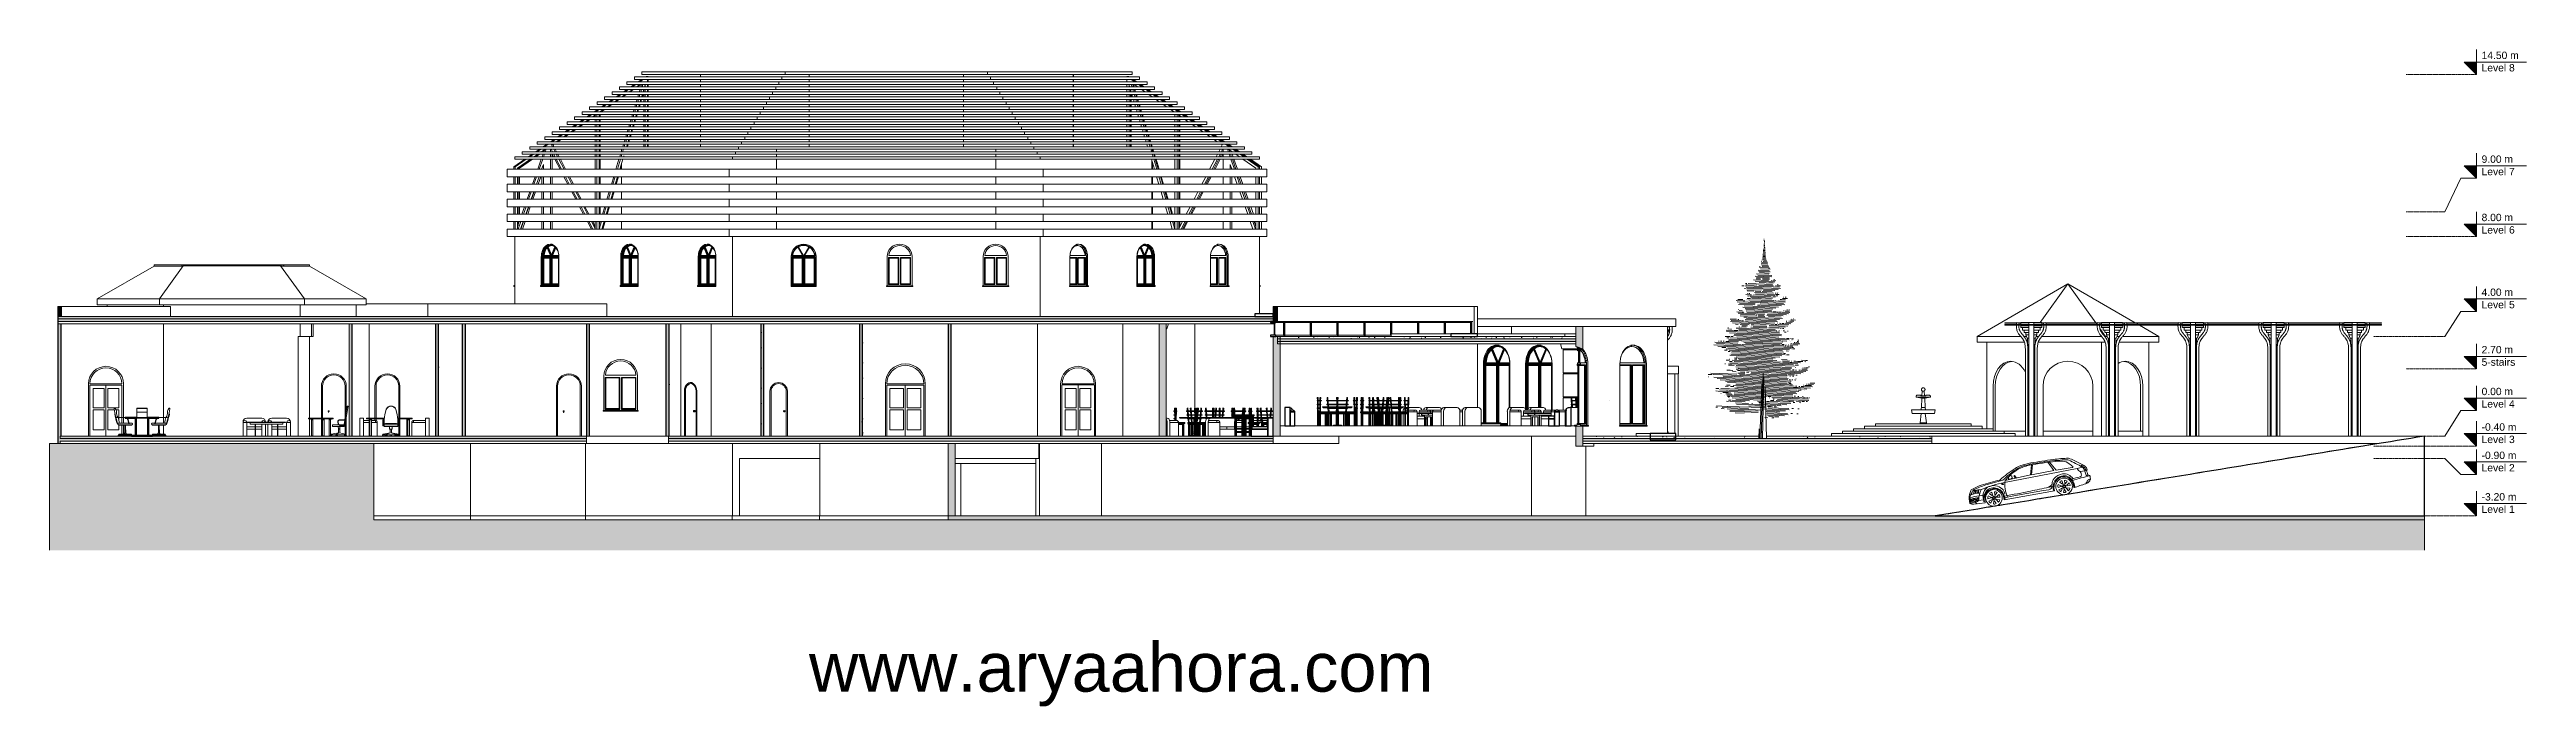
# Model space of a CAD drawing. Header units: millimetres. Extents: x -50556 to 48757, y -10837 to 15500.
import ezdxf

# ---------------------------------------------------------------- set-up
doc = ezdxf.new("R2010")
doc.units = ezdxf.units.MM
doc.linetypes.add('Centre', pattern=[31.75, 6.35, -4.7625, 15.875, -4.7625])
for name, color, linetype, lineweight in [('A-COLS', 52, 'Continuous', 9), ('A-DETL-GENF', 92, 'Continuous', 9), ('A-DETL-THIN', 151, 'Continuous', 9), ('A-DOOR', 31, 'Continuous', 9), ('A-DOOR-FRAM', 31, 'Continuous', 9), ('A-FLOR', 192, 'Continuous', 9), ('A-FLOR-FNSH', 192, 'Continuous', 35), ('A-FLOR-LEVL', 51, 'Continuous', 9), ('A-FLOR-MCUT', 51, 'Continuous', 9), ('A-FLOR-PATT', 8, 'Continuous', 35), ('A-GENM', 13, 'Continuous', 9), ('A-GLAZ', 151, 'Continuous', 9), ('A-GLAZ-CURT', 52, 'Continuous', 9), ('A-GLAZ-CWMG', 51, 'Continuous', 9), ('A-ROOF', 132, 'Continuous', 9), ('A-WALL', 113, 'Continuous', 9), ('A-WALL-FNSH', 113, 'Continuous', 25), ('A-WALL-PATT', 111, 'Continuous', 25), ('G-ANNO-TEXT', 231, 'Continuous', 9), ('I-FURN', 30, 'Continuous', 9), ('I-FURN-PNLS', 30, 'Continuous', 9), ('I-WALL', 2, 'Continuous', 9), ('S-FNDN', 32, 'Continuous', 9), ('S-STRS', 31, 'Continuous', 9)]:
    doc.layers.add(name, color=color, linetype=linetype, lineweight=lineweight)
doc.styles.add('Arial', font='arial.ttf', dxfattribs={"height": 295.05988})
doc.styles.add('Arial_1', font='arial.ttf', dxfattribs={"height": 1967.065868})
pattern_1 = [(0, (-2925.9, 5575), (812.8, 203.2), [33.528, -576.072, 33.528, -576.072, -3251.2]), (0, (-2925.9, 5575), (812.8, 203.2), [-1219.2, 33.528, -1185.672, 33.528, -576.072, -1422.4]), (0, (-2925.9, 5575), (812.8, 203.2), [-3048, 33.528, -372.872, 33.528, -982.472]), (120, (-2621.1, 5676.6), (-582.3764, 602.30545), [33.528, -576.072, 33.528, -3827.272]), (120, (-2621.1, 5676.6), (-582.3764, 602.30545), [-643.128, -576.072, 33.528, -1185.672, -2032]), (120, (-2621.1, 5676.6), (-582.3764, 602.30545), [-2438.4, 33.528, -576.072, 33.528, -1388.872]), (120, (-2621.1, 5676.6), (-582.3764, 602.30545), [-3081.528, -372.872, 33.528, -982.472]), (240, (-2519.5, 6083), (-230.4236, -805.50545), [33.528, -576.072, 33.528, -576.072, -3251.2]), (240, (-2519.5, 6083), (-230.4236, -805.50545), [-1219.2, 33.528, -1185.672, 33.528, -576.072, -1422.4]), (240, (-2519.5, 6083), (-230.4236, -805.50545), [-3048, 33.528, -372.872, 33.528, -982.472])]

msp = doc.modelspace()

# ---------------------------------------------------------------- texts
at = {"layer": 'A-FLOR-LEVL', "char_height": 295.1, "attachment_point": 1, "line_spacing_factor": 0.938532, "style": 'Arial'}
for s, insert, width in [('14.50 m', (46958, 15415), 1774.63), ('Level 8', (46958, 14917), 1587.44), ('9.00 m', (46958, 11254), 1501.05), ('Level 7', (46958, 10756), 1587.44), ('8.00 m', (46958, 8915), 1501.05), ('Level 6', (46958, 8417), 1587.44), ('4.00 m', (46958, 5918), 1501.05), ('Level 5', (46958, 5420), 1587.44), ('5-stairs', (46958, 3117), 1605.44), ('2.70 m', (46958, 3615), 1501.05), ('0.00 m', (46958, 1939), 1501.05), ('Level 4', (46958, 1441), 1587.44), ('-0.40 m', (46958, 515), 1663.04), ('Level 3', (46958, 17), 1587.44), ('-0.90 m', (46958, -620), 1663.04), ('Level 2', (46958, -1118), 1587.44), ('-3.20 m', (46958, -2285), 1663.04), ('Level 1', (46958, -2783), 1587.44)]:
    msp.add_mtext(s, dxfattribs=dict(at, insert=insert, width=width))
at = {"layer": 'G-ANNO-TEXT', "color": 7, "insert": (-20106, -8277), "char_height": 1967.07, "width": 29496, "attachment_point": 1, "line_spacing_factor": 0.938532, "style": 'Arial_1', "bg_fill": 3, "box_fill_scale": 1.25, "bg_fill_color": 0, "bg_fill_transparency": 0}
msp.add_mtext('www.aryaahora.com', dxfattribs=at)

# ---------------------------------------------------------------- blocks, each defined once
blk = doc.blocks.new('坡道 - 坡道-134946-Section 3')
at = {"layer": 'A-FLOR-LEVL'}
blk.add_line((44631, 0), (44664, 0), dxfattribs=at)
at = {"layer": 'A-FLOR-LEVL', "lineweight": 25}
for p, q in [((44664, -3200), (44664, 0)), ((25055, -3200), (44664, -3200))]:
    blk.add_line(p, q, dxfattribs=at)
blk.add_open_spline([(44664, 0), (41758, -472), (35222, -1538), (28686, -2606), (25055, -3200)], degree=3, knots=[0, 0, 0, 0, 0.444444, 1, 1, 1, 1], dxfattribs=at)
at = {"layer": 'A-FLOR-LEVL'}
blk.add_open_spline([(44631, 0), (42455, -354), (38830, -946), (33755, -1776), (30130, -2369), (27230, -2844), (25780, -3081), (25055, -3200)], degree=3, knots=[-1, -1, -1, -1, -0.666667, -0.444444, -0.222222, -0.111111, 0, 0, 0, 0], dxfattribs=at)
blk = doc.blocks.new('楼梯 - 楼梯-144079-Section 3')
at = {"layer": 'S-STRS'}
for p, q in [((6850, 540), (7631, 540)), ((7631, 500), (6850, 500)), ((6850, 500), (7631, 500)), ((7631, 540), (7631, 500)), ((7631, 500), (7631, 440))]:
    blk.add_line(p, q, dxfattribs=at)
blk = doc.blocks.new('Double Shutter-Arch - ext 2-236541-Section 3')
at = {"layer": 'A-DOOR'}
for p, q in [((-9315, 2055), (-9970, 2055)), ((-9970, 2055), (-9970, 0)), ((-9315, 2055), (-9315, 0)), ((-8660, 2055), (-9315, 2055)), ((-9315, 0), (-9315, 2055)), ((-8660, 0), (-8660, 2055)), ((-9830, 1140), (-9830, 1915)), ((-9830, 1915), (-9390, 1915)), ((-9390, 1140), (-9830, 1140)), ((-9830, 250), (-9830, 1050)), ((-9830, 1050), (-9390, 1050)), ((-9390, 1915), (-9390, 1140)), ((-9390, 1050), (-9390, 250)), ((-9240, 1140), (-9240, 1915)), ((-9240, 1915), (-8800, 1915)), ((-8800, 1140), (-9240, 1140)), ((-9240, 250), (-9240, 1050)), ((-9240, 1050), (-8800, 1050)), ((-8800, 1915), (-8800, 1140)), ((-8800, 1050), (-8800, 250)), ((-9390, 250), (-9830, 250)), ((-8800, 250), (-9240, 250))]:
    blk.add_line(p, q, dxfattribs=at)
at = {"layer": 'A-DOOR-FRAM'}
for p, q in [((-9970, 2055), (-8660, 2055)), ((-9970, 0), (-9970, 2055)), ((-8675, 2100), (-9955, 2100)), ((-8660, 2055), (-8660, 0))]:
    blk.add_line(p, q, dxfattribs=at)
blk.add_arc((-9315, 2100), 640, 0, 180, dxfattribs=at)
blk = doc.blocks.new('Arch - 750 x 2100 mm-239391-Section 3')
at = {"layer": 'A-DOOR'}
for p, q in [((-30186, 2000), (-30186, 0)), ((-29276, 0), (-29276, 2000))]:
    blk.add_line(p, q, dxfattribs=at)
at = {"layer": 'A-DOOR', "flags": 128}
for points in [[(-29939, 1009), (-29939, 1009), (-29939, 1009), (-29939, 1009), (-29939, 1009), (-29939, 1009), (-29939, 1009), (-29939, 1009), (-29939, 1009), (-29939, 1009), (-29939, 1009), (-29939, 1009), (-29939, 1009), (-29939, 1009), (-29939, 1009), (-29939, 1009), (-29940, 1009), (-29940, 1009), (-29940, 1009), (-29940, 1009), (-29940, 1009), (-29940, 1009), (-29940, 1009), (-29940, 1009), (-29940, 1009), (-29940, 1009), (-29940, 1009), (-29940, 1009), (-29940, 1009), (-29940, 1009), (-29940, 1009), (-29940, 1009), (-29940, 1009), (-29940, 1009), (-29940, 1009), (-29940, 1009), (-29941, 1009), (-29941, 1009), (-29941, 1009), (-29941, 1009), (-29941, 1009), (-29941, 1009), (-29941, 1009), (-29941, 1009), (-29941, 1009), (-29941, 1009), (-29941, 1009), (-29941, 1009), (-29941, 1009), (-29941, 1009), (-29941, 1009), (-29941, 1009), (-29941, 1009), (-29942, 1009), (-29942, 1009), (-29942, 1009), (-29942, 1009), (-29942, 1009), (-29942, 1009), (-29942, 1009), (-29942, 1009), (-29942, 1009), (-29942, 1009), (-29942, 1009), (-29942, 1009), (-29942, 1009), (-29942, 1009), (-29942, 1009), (-29942, 1009), (-29942, 1009), (-29942, 1009), (-29942, 1009), (-29942, 1009), (-29942, 1009), (-29942, 1009), (-29942, 1009), (-29942, 1009), (-29942, 1009)], [(-29942, 1009), (-29942, 1009), (-29942, 1009), (-29942, 1009)], [(-29939, 1009), (-29939, 1009), (-29939, 1009), (-29939, 1009), (-29939, 1009), (-29939, 1009)]]:
    blk.add_lwpolyline(points, dxfattribs=at)
at = {"layer": 'A-DOOR'}
for centre, radius, start, end in [((-29731, 2000), 455, 360, 180), ((-29941, 1000), 20, 360, 180), ((-29941, 1000), 20, 180, 240), ((-29942, 999), 9.45, 90, 180), ((-29787, 999), 165, 180, 199.13397), ((-29939, 999), 9.45, 0, 90), ((-30094, 999), 165, 340.86603, 0), ((-29941, 1000), 20, 300, 0), ((-29940, 946), 2.34, 199.13397, 261.03098), ((-29941, 946), 2.34, 278.96902, 340.86603)]:
    blk.add_arc(centre, radius, start, end, dxfattribs=at)
at = {"layer": 'A-DOOR-FRAM'}
for p, q in [((-30186, 0), (-30186, 2000)), ((-29276, 2000), (-29276, 0))]:
    blk.add_line(p, q, dxfattribs=at)
blk.add_arc((-29731, 2000), 455, 0, 180, dxfattribs=at)
blk = doc.blocks.new('Arch - 750 x 2100 mm-V1-Section 3')
at = {"layer": 'A-DOOR'}
for p, q in [((-39612, 2000), (-39612, 725)), ((-38702, 741), (-38702, 2000)), ((-39612, 650), (-39612, 15)), ((-38702, 81), (-38702, 509))]:
    blk.add_line(p, q, dxfattribs=at)
at = {"layer": 'A-DOOR', "flags": 128}
for points in [[(-39366, 1009), (-39366, 1009), (-39366, 1009), (-39366, 1009), (-39366, 1009), (-39366, 1009), (-39366, 1009), (-39366, 1009), (-39366, 1009), (-39366, 1009), (-39366, 1009), (-39366, 1009), (-39366, 1009), (-39366, 1009), (-39366, 1009), (-39366, 1009), (-39366, 1009), (-39366, 1009), (-39366, 1009), (-39366, 1009), (-39366, 1009), (-39366, 1009), (-39366, 1009), (-39366, 1009), (-39366, 1009), (-39366, 1009), (-39366, 1009), (-39366, 1009), (-39366, 1009), (-39367, 1009), (-39367, 1009), (-39367, 1009), (-39367, 1009), (-39367, 1009), (-39367, 1009), (-39367, 1009), (-39367, 1009), (-39367, 1009), (-39367, 1009), (-39367, 1009), (-39367, 1009), (-39367, 1009), (-39367, 1009), (-39367, 1009), (-39367, 1009), (-39367, 1009), (-39368, 1009), (-39368, 1009), (-39368, 1009), (-39368, 1009), (-39368, 1009), (-39368, 1009), (-39368, 1009), (-39368, 1009), (-39368, 1009), (-39368, 1009), (-39368, 1009), (-39368, 1009), (-39368, 1009), (-39368, 1009), (-39368, 1009), (-39368, 1009), (-39368, 1009), (-39368, 1009), (-39368, 1009), (-39368, 1009), (-39368, 1009), (-39368, 1009), (-39368, 1009), (-39368, 1009), (-39369, 1009), (-39369, 1009), (-39369, 1009), (-39369, 1009), (-39369, 1009), (-39369, 1009), (-39369, 1009), (-39369, 1009)], [(-39369, 1009), (-39369, 1009), (-39369, 1009), (-39369, 1009)], [(-39366, 1009), (-39366, 1009), (-39366, 1009), (-39366, 1009), (-39366, 1009), (-39366, 1009)]]:
    blk.add_lwpolyline(points, dxfattribs=at)
at = {"layer": 'A-DOOR'}
for centre, radius, start, end in [((-39157, 2000), 455, 360, 180), ((-39367, 1000), 20, 360, 180), ((-39367, 1000), 20, 180, 240), ((-39369, 999), 9.45, 90, 180), ((-39213, 999), 165, 180, 199.13397), ((-39366, 999), 9.45, 0, 90), ((-39521, 999), 165, 340.86603, 0), ((-39367, 1000), 20, 300, 0), ((-39367, 946), 2.34, 199.13397, 261.03098), ((-39367, 946), 2.34, 278.96902, 340.86603)]:
    blk.add_arc(centre, radius, start, end, dxfattribs=at)
at = {"layer": 'A-DOOR-FRAM'}
for p, q in [((-39612, 725), (-39612, 2000)), ((-38702, 2000), (-38702, 741)), ((-39612, 15), (-39612, 650)), ((-38702, 509), (-38702, 81))]:
    blk.add_line(p, q, dxfattribs=at)
blk.add_arc((-39157, 2000), 455, 0, 180, dxfattribs=at)
blk = doc.blocks.new('Double Shutter-Arch - ext-236540-Section 3')
at = {"layer": 'A-DOOR'}
for p, q in [((-16243, 0), (-16243, 2040)), ((-16243, 2040), (-16243, 0)), ((-16858, 1915), (-16318, 1915)), ((-16858, 1140), (-16858, 1915)), ((-16318, 1140), (-16858, 1140)), ((-16858, 1050), (-16318, 1050)), ((-16858, 250), (-16858, 1050)), ((-16318, 1915), (-16318, 1140)), ((-16318, 1050), (-16318, 250)), ((-16168, 1915), (-15628, 1915)), ((-16168, 1140), (-16168, 1915)), ((-15628, 1140), (-16168, 1140)), ((-16168, 1050), (-15628, 1050)), ((-16168, 250), (-16168, 1050)), ((-15628, 1915), (-15628, 1140)), ((-15628, 1050), (-15628, 250)), ((-16318, 250), (-16858, 250)), ((-15628, 250), (-16168, 250))]:
    blk.add_line(p, q, dxfattribs=at)
at = {"layer": 'A-DOOR-FRAM'}
for p, q in [((-15503, 2100), (-16983, 2100)), ((-16983, 2040), (-16983, 0)), ((-16983, 2040), (-15503, 2040)), ((-15503, 2040), (-15503, 0))]:
    blk.add_line(p, q, dxfattribs=at)
blk.add_arc((-16243, 2100), 740, 0, 180, dxfattribs=at)
blk = doc.blocks.new('Rectangular Mullion - 50 x 150mm-153575-Section 3')
at = {"layer": 'A-GLAZ-CWMG'}
for p, q in [((-41157, 6875), (-41182, 6875)), ((-41157, 6799), (-41157, 6875))]:
    blk.add_line(p, q, dxfattribs=at)
blk = doc.blocks.new('Rectangular Mullion - 50 x 150mm-153514-Section 3')
at = {"layer": 'A-GLAZ-CWMG'}
blk.add_line((-46358, 6875), (-46358, 6811), dxfattribs=at)
blk = doc.blocks.new('Rectangular Mullion - 50 x 150mm-153597-Section 3')
at = {"layer": 'A-GLAZ-CWMG'}
for p in [(-42182, 6875), (-41244, 6809)]:
    blk.add_line(p, (-41244, 6875), dxfattribs=at)
blk = doc.blocks.new('Rectangular Mullion - 50 x 150mm-153598-Section 3')
at = {"layer": 'A-GLAZ-CWMG'}
for p in [(-45422, 6875), (-45246, 6810)]:
    blk.add_line(p, (-45246, 6875), dxfattribs=at)
blk = doc.blocks.new('Rectangular Mullion - 50 x 150mm-153599-Section 3')
at = {"layer": 'A-GLAZ-CWMG'}
for p in [(-41068, 6875), (-40132, 6809)]:
    blk.add_line(p, (-40132, 6875), dxfattribs=at)
blk = doc.blocks.new('Rectangular Mullion - 50 x 150mm-153600-Section 3')
at = {"layer": 'A-GLAZ-CWMG'}
blk.add_line((-41157, 6875), (-41068, 6875), dxfattribs=at)
blk = doc.blocks.new('Rectangular Mullion - 50 x 150mm-153603-Section 3')
at = {"layer": 'A-GLAZ-CWMG'}
for p, q in [((-41244, 6809), (-41244, 6875)), ((-41244, 6875), (-41182, 6875)), ((-41182, 6875), (-41182, 6809))]:
    blk.add_line(p, q, dxfattribs=at)
blk = doc.blocks.new('Rectangular Mullion - 50 x 150mm-153523-Section 3')
at = {"layer": 'A-GLAZ-CWMG'}
for q in [(-46157, 6875), (-46358, 6811)]:
    blk.add_line((-46358, 6875), q, dxfattribs=at)
blk = doc.blocks.new('Rectangular Mullion - 50 x 150mm-153525-Section 3')
at = {"layer": 'A-GLAZ-CWMG'}
blk.add_line((-46157, 6875), (-45422, 6875), dxfattribs=at)
blk = doc.blocks.new('Rectangular Mullion - 50 x 150mm-153604-Section 3')
at = {"layer": 'A-GLAZ-CWMG'}
for p, q in [((-45246, 6810), (-45246, 6875)), ((-45246, 6875), (-45182, 6875))]:
    blk.add_line(p, q, dxfattribs=at)
blk = doc.blocks.new('Rectangular Mullion - 50 x 150mm-153463-Section 3')
at = {"layer": 'A-GLAZ-CWMG'}
blk.add_line((-45182, 6875), (-44182, 6875), dxfattribs=at)
blk = doc.blocks.new('Arched _2_ - Arched _2_-211956-Section 3')
at = {"layer": 'A-GLAZ'}
for p, q in [((-28272, 1075), (-28272, 2357)), ((-28272, 2357), (-27690, 2357)), ((-27043, 2443), (-28270, 2443)), ((-28262, 2345), (-28262, 1093)), ((-28262, 2345), (-27702, 2345)), ((-28252, 2335), (-28262, 2345)), ((-28252, 1103), (-28252, 2335)), ((-28252, 2335), (-27712, 2335)), ((-27702, 2345), (-27712, 2335)), ((-27712, 2335), (-27712, 1103)), ((-27702, 1093), (-27702, 2345)), ((-27690, 2357), (-27690, 1075)), ((-27624, 1075), (-27624, 2357)), ((-27624, 2357), (-27042, 2357)), ((-27612, 2345), (-27612, 1093)), ((-27612, 2345), (-27052, 2345)), ((-27602, 2335), (-27612, 2345)), ((-27602, 1103), (-27602, 2335)), ((-27602, 2335), (-27062, 2335)), ((-27052, 2345), (-27062, 2335)), ((-27062, 2335), (-27062, 1103)), ((-27052, 1093), (-27052, 2345)), ((-27042, 2357), (-27042, 1075)), ((-28357, 1025), (-26957, 1025)), ((-28357, 1000), (-28357, 1025)), ((-26957, 1000), (-28357, 1000)), ((-27690, 1075), (-28272, 1075)), ((-28262, 1093), (-28252, 1103)), ((-28262, 1093), (-27702, 1093)), ((-27712, 1103), (-28252, 1103)), ((-27702, 1093), (-27712, 1103)), ((-27042, 1075), (-27624, 1075)), ((-27612, 1093), (-27602, 1103)), ((-27612, 1093), (-27052, 1093)), ((-27062, 1103), (-27602, 1103)), ((-27052, 1093), (-27062, 1103)), ((-26957, 1025), (-26957, 1000))]:
    blk.add_line(p, q, dxfattribs=at)
blk.add_arc((-27657, 2400), 615, 4.00932, 175.99068, dxfattribs=at)
blk = doc.blocks.new('Arch - 750 x 2100 mm-239390-Section 3')
at = {"layer": 'A-DOOR'}
for p, q in [((-37463, 2000), (-37463, 725)), ((-36553, 725), (-36553, 2000)), ((-37463, 700), (-37463, 619)), ((-36553, 660), (-36553, 700)), ((-36553, 73), (-36553, 420)), ((-36553, 0), (-36553, 2))]:
    blk.add_line(p, q, dxfattribs=at)
blk.add_arc((-37008, 2000), 455, 0, 180, dxfattribs=at)
at = {"layer": 'A-DOOR-FRAM'}
for p, q in [((-37463, 725), (-37463, 2000)), ((-36553, 2000), (-36553, 725)), ((-37463, 619), (-37463, 700)), ((-36553, 700), (-36553, 660)), ((-36553, 420), (-36553, 73)), ((-36553, 2), (-36553, 0))]:
    blk.add_line(p, q, dxfattribs=at)
blk.add_arc((-37008, 2000), 455, 0, 180, dxfattribs=at)
blk = doc.blocks.new('Single Arch - wc-237964-Section 3')
at = {"layer": 'A-DOOR'}
for p, q in [((-24821, 2105), (-24846, 2105)), ((-25062, 1800), (-25062, 0)), ((-24722, 1025), (-24725, 1025)), ((-24701, 1018), (-24718, 1024)), ((-24691, 1010), (-24697, 1010)), ((-24687, 1030), (-24691, 1030)), ((-24631, 0), (-24631, 1800)), ((-24725, 975), (-24722, 975)), ((-24718, 976), (-24701, 982)), ((-24696, 990), (-24691, 990)), ((-24691, 970), (-24687, 970))]:
    blk.add_line(p, q, dxfattribs=at)
for centre, major_axis, start_param, end_param in [((-24846, 1800), (0, 305), 4.712389, 7.853982), ((-24725, 1000), (0, 25), 0.326283, 1.570796), ((-24725, 1000), (0, 25), 1.570796, 4.712389), ((-24726, 1000), (0, 20.5), 4.712389, 7.853982), ((-24726, 1000), (0, 20.5), 1.570796, 4.712389), ((-24725, 1000), (0, 25), 4.712389, 6.597345), ((-24722, 1000), (0, 25), 4.712389, 6.597345), ((-24722, 1000), (0, 25), 2.827433, 4.712389), ((-24691, 1000), (0, 30), 4.712389, 7.14549), ((-24691, 1000), (0, 30), 2.279288, 4.712389), ((-24705, 1000), (0, 18.6), 4.712389, 6.283185), ((-24705, 1000), (0, 18.6), 3.141593, 4.712389), ((-24691, 1000), (0, 10), 4.712389, 6.70597), ((-24691, 1000), (0, 10), 2.718808, 4.712389), ((-24687, 1000), (0, 30), 4.712389, 6.384337), ((-24687, 1000), (0, 30), 3.040441, 4.712389)]:
    blk.add_ellipse(centre, major_axis=major_axis, ratio=0.707107, start_param=start_param, end_param=end_param, dxfattribs=at)
at = {"layer": 'A-DOOR-FRAM'}
for p, q in [((-24788, 2150), (-24846, 2150)), ((-25094, 1800), (-25094, 0)), ((-25062, 0), (-25062, 1800)), ((-24631, 1800), (-24631, 0))]:
    blk.add_line(p, q, dxfattribs=at)
for major_axis, start_param, end_param in [((0, 350), 0.0924, 1.570796), ((0, 305), 4.712389, 7.853982)]:
    blk.add_ellipse((-24846, 1800), major_axis=major_axis, ratio=0.707107, start_param=start_param, end_param=end_param, dxfattribs=at)
blk = doc.blocks.new('Single Arch - wc-V2-Section 3')
at = {"layer": 'A-DOOR'}
for p, q in [((-21627, 1800), (-21627, 0)), ((-21017, 0), (-21017, 1800))]:
    blk.add_line(p, q, dxfattribs=at)
for centre, radius, start, end in [((-21322, 1800), 305, 0, 180), ((-21097, 1000), 30, 0, 180), ((-21097, 1000), 30, 180, 360), ((-21097, 1000), 25, 360, 180), ((-21097, 1000), 25, 180, 360), ((-21097, 1000), 20.5, 360, 180), ((-21097, 1000), 20.5, 180, 360)]:
    blk.add_arc(centre, radius, start, end, dxfattribs=at)
at = {"layer": 'A-DOOR-FRAM'}
for p, q in [((-21627, 0), (-21627, 1800)), ((-21017, 1800), (-21017, 0))]:
    blk.add_line(p, q, dxfattribs=at)
blk.add_arc((-21322, 1800), 305, 0, 180, dxfattribs=at)
blk = doc.blocks.new('楼梯 - 楼梯-163403-Section 3')
at = {"layer": 'S-STRS'}
for p, q in [((14342, 175), (14319, 175)), ((14319, 155), (14342, 155)), ((14319, 155), (14342, 155)), ((14342, 135), (14319, 135)), ((14335, 100), (14335, 135)), ((14342, 135), (14342, 155))]:
    blk.add_line(p, q, dxfattribs=at)
blk.add_ellipse((14342, 165), major_axis=(0, 10), ratio=0.707107, start_param=3.141593, end_param=6.283185, dxfattribs=at)
blk = doc.blocks.new('HOOR LIGHT - HOOR LIGHT-165948-Section 3')
at = {"layer": 'A-GENM'}
for p, q in [((-31904, 11200), (-23179, 11200)), ((-31904, 11100), (-31904, 11200)), ((-23179, 11100), (-31904, 11100)), ((-23179, 11200), (-10839, 11200)), ((-23179, 11100), (-23179, 11200)), ((-10839, 11100), (-23179, 11100)), ((-10839, 11200), (-2048, 11200)), ((-10839, 11200), (-10839, 11100)), ((-2048, 11100), (-10839, 11100)), ((-2048, 11100), (-2048, 11200))]:
    blk.add_line(p, q, dxfattribs=at)
blk = doc.blocks.new('HOOR LIGHT1 - HOOR LIGHT-166020-Section 3')
at = {"layer": 'A-GENM'}
for p, q in [((-31604, 11400), (-23055, 11400)), ((-31604, 11300), (-31604, 11400)), ((-23055, 11300), (-31604, 11300)), ((-23055, 11400), (-10963, 11400)), ((-23055, 11300), (-23055, 11400)), ((-10963, 11300), (-23055, 11300)), ((-10963, 11400), (-2348, 11400)), ((-10963, 11400), (-10963, 11300)), ((-2348, 11300), (-10963, 11300)), ((-2348, 11300), (-2348, 11400))]:
    blk.add_line(p, q, dxfattribs=at)
blk = doc.blocks.new('HOOR LIGHT2 - HOOR LIGHT-166050-Section 3')
at = {"layer": 'A-GENM'}
for p, q in [((-31304, 11600), (-22930, 11600)), ((-31304, 11600), (-31304, 11500)), ((-22930, 11500), (-31304, 11500)), ((-22930, 11600), (-11088, 11600)), ((-22930, 11600), (-22930, 11500)), ((-11088, 11500), (-22930, 11500)), ((-11088, 11600), (-2648, 11600)), ((-11088, 11600), (-11088, 11500)), ((-2648, 11500), (-11088, 11500)), ((-2648, 11600), (-2648, 11500))]:
    blk.add_line(p, q, dxfattribs=at)
blk = doc.blocks.new('HOOR LIGHT3 - HOOR LIGHT-166080-Section 3')
at = {"layer": 'A-GENM'}
for p, q in [((-31004, 11800), (-22806, 11800)), ((-31004, 11800), (-31004, 11700)), ((-22806, 11700), (-31004, 11700)), ((-22806, 11800), (-11212, 11800)), ((-22806, 11800), (-22806, 11700)), ((-11212, 11700), (-22806, 11700)), ((-11212, 11800), (-2948, 11800)), ((-11212, 11800), (-11212, 11700)), ((-2948, 11700), (-11212, 11700)), ((-2948, 11800), (-2948, 11700))]:
    blk.add_line(p, q, dxfattribs=at)
blk = doc.blocks.new('HOOR LIGHT4 - HOOR LIGHT-166110-Section 3')
at = {"layer": 'A-GENM'}
for p, q in [((-30704, 12000), (-22682, 12000)), ((-30704, 11900), (-30704, 12000)), ((-22682, 12000), (-11336, 12000)), ((-22682, 11900), (-22682, 12000)), ((-11336, 12000), (-3248, 12000)), ((-11336, 11900), (-11336, 12000)), ((-3248, 12000), (-3248, 11900)), ((-22682, 11900), (-30704, 11900)), ((-11336, 11900), (-22682, 11900)), ((-3248, 11900), (-11336, 11900))]:
    blk.add_line(p, q, dxfattribs=at)
blk = doc.blocks.new('HOOR LIGHT5 - HOOR LIGHT-166140-Section 3')
at = {"layer": 'A-GENM'}
for p, q in [((-30404, 12200), (-22558, 12200)), ((-30404, 12100), (-30404, 12200)), ((-22558, 12100), (-30404, 12100)), ((-22558, 12200), (-11460, 12200)), ((-22558, 12100), (-22558, 12200)), ((-11460, 12100), (-22558, 12100)), ((-11460, 12200), (-3548, 12200)), ((-11460, 12200), (-11460, 12100)), ((-3548, 12100), (-11460, 12100)), ((-3548, 12100), (-3548, 12200))]:
    blk.add_line(p, q, dxfattribs=at)
blk = doc.blocks.new('HOOR LIGHT6 - HOOR LIGHT-166170-Section 3')
at = {"layer": 'A-GENM'}
for p, q in [((-30104, 12400), (-22433, 12400)), ((-30104, 12300), (-30104, 12400)), ((-22433, 12300), (-30104, 12300)), ((-22433, 12400), (-11585, 12400)), ((-22433, 12300), (-22433, 12400)), ((-11585, 12300), (-22433, 12300)), ((-11585, 12400), (-3848, 12400)), ((-11585, 12400), (-11585, 12300)), ((-3848, 12300), (-11585, 12300)), ((-3848, 12300), (-3848, 12400))]:
    blk.add_line(p, q, dxfattribs=at)
blk = doc.blocks.new('HOOR LIGHT7 - HOOR LIGHT-166200-Section 3')
at = {"layer": 'A-GENM'}
for p, q in [((-29804, 12600), (-22309, 12600)), ((-29804, 12500), (-29804, 12600)), ((-22309, 12500), (-29804, 12500)), ((-22309, 12600), (-11709, 12600)), ((-22309, 12600), (-22309, 12500)), ((-11709, 12500), (-22309, 12500)), ((-11709, 12600), (-4148, 12600)), ((-11709, 12500), (-11709, 12600)), ((-4148, 12500), (-11709, 12500)), ((-4148, 12500), (-4148, 12600))]:
    blk.add_line(p, q, dxfattribs=at)
blk = doc.blocks.new('HOOR LIGHT8 - HOOR LIGHT-166230-Section 3')
at = {"layer": 'A-GENM'}
for p, q in [((-29504, 12800), (-22185, 12800)), ((-29504, 12700), (-29504, 12800)), ((-22185, 12700), (-29504, 12700)), ((-22185, 12800), (-11833, 12800)), ((-22185, 12800), (-22185, 12700)), ((-11833, 12700), (-22185, 12700)), ((-11833, 12800), (-4448, 12800)), ((-11833, 12700), (-11833, 12800)), ((-4448, 12700), (-11833, 12700)), ((-4448, 12700), (-4448, 12800))]:
    blk.add_line(p, q, dxfattribs=at)
blk = doc.blocks.new('HOOR LIGHT9 - HOOR LIGHT-166260-Section 3')
at = {"layer": 'A-GENM'}
for p, q in [((-29204, 13000), (-22061, 13000)), ((-29204, 12900), (-29204, 13000)), ((-22061, 13000), (-11957, 13000)), ((-22061, 12900), (-22061, 13000)), ((-11957, 13000), (-4748, 13000)), ((-11957, 12900), (-11957, 13000)), ((-4748, 13000), (-4748, 12900)), ((-22061, 12900), (-29204, 12900)), ((-11957, 12900), (-22061, 12900)), ((-4748, 12900), (-11957, 12900))]:
    blk.add_line(p, q, dxfattribs=at)
blk = doc.blocks.new('HOOR LIGHT10 - HOOR LIGHT-166290-Section 3')
at = {"layer": 'A-GENM'}
for p, q in [((-28904, 13200), (-21936, 13200)), ((-28904, 13100), (-28904, 13200)), ((-21936, 13100), (-28904, 13100)), ((-21936, 13200), (-12082, 13200)), ((-21936, 13100), (-21936, 13200)), ((-12082, 13100), (-21936, 13100)), ((-12082, 13200), (-5048, 13200)), ((-12082, 13100), (-12082, 13200)), ((-5048, 13100), (-12082, 13100)), ((-5048, 13100), (-5048, 13200))]:
    blk.add_line(p, q, dxfattribs=at)
blk = doc.blocks.new('HOOR LIGHT11 - HOOR LIGHT-166320-Section 3')
at = {"layer": 'A-GENM'}
for p, q in [((-28604, 13400), (-21812, 13400)), ((-28604, 13300), (-28604, 13400)), ((-21812, 13300), (-28604, 13300)), ((-21812, 13400), (-12206, 13400)), ((-21812, 13300), (-21812, 13400)), ((-12206, 13300), (-21812, 13300)), ((-12206, 13400), (-5348, 13400)), ((-12206, 13300), (-12206, 13400)), ((-5348, 13300), (-12206, 13300)), ((-5348, 13300), (-5348, 13400))]:
    blk.add_line(p, q, dxfattribs=at)
blk = doc.blocks.new('HOOR LIGHT12 - HOOR LIGHT-166350-Section 3')
at = {"layer": 'A-GENM'}
for p, q in [((-28304, 13600), (-21688, 13600)), ((-28304, 13500), (-28304, 13600)), ((-21688, 13500), (-28304, 13500)), ((-21688, 13600), (-12330, 13600)), ((-21688, 13500), (-21688, 13600)), ((-12330, 13500), (-21688, 13500)), ((-12330, 13600), (-5648, 13600)), ((-12330, 13500), (-12330, 13600)), ((-5648, 13500), (-12330, 13500)), ((-5648, 13600), (-5648, 13500))]:
    blk.add_line(p, q, dxfattribs=at)
blk = doc.blocks.new('HOOR LIGHT13 - HOOR LIGHT-166380-Section 3')
at = {"layer": 'A-GENM'}
for p, q in [((-28004, 13800), (-21563, 13800)), ((-28004, 13700), (-28004, 13800)), ((-21563, 13700), (-28004, 13700)), ((-21563, 13800), (-12454, 13800)), ((-21563, 13700), (-21563, 13800)), ((-12454, 13700), (-21563, 13700)), ((-12454, 13800), (-5948, 13800)), ((-12454, 13700), (-12454, 13800)), ((-5948, 13700), (-12454, 13700)), ((-5948, 13800), (-5948, 13700))]:
    blk.add_line(p, q, dxfattribs=at)
blk = doc.blocks.new('HOOR LIGHT14 - HOOR LIGHT-166410-Section 3')
at = {"layer": 'A-GENM'}
for p, q in [((-27704, 14000), (-21439, 14000)), ((-27704, 13900), (-27704, 14000)), ((-21439, 14000), (-12579, 14000)), ((-21439, 13900), (-21439, 14000)), ((-12579, 14000), (-6248, 14000)), ((-12579, 13900), (-12579, 14000)), ((-6248, 13900), (-6248, 14000)), ((-21439, 13900), (-27704, 13900)), ((-12579, 13900), (-21439, 13900)), ((-6248, 13900), (-12579, 13900))]:
    blk.add_line(p, q, dxfattribs=at)
blk = doc.blocks.new('HOOR LIGHT15 - HOOR LIGHT-166476-Section 3')
at = {"layer": 'A-GENM'}
for p, q in [((-27404, 14200), (-21315, 14200)), ((-27404, 14100), (-27404, 14200)), ((-21315, 14100), (-27404, 14100)), ((-21315, 14200), (-12703, 14200)), ((-21315, 14100), (-21315, 14200)), ((-12703, 14100), (-21315, 14100)), ((-12703, 14200), (-6548, 14200)), ((-12703, 14200), (-12703, 14100)), ((-6548, 14100), (-12703, 14100)), ((-6548, 14100), (-6548, 14200))]:
    blk.add_line(p, q, dxfattribs=at)
blk = doc.blocks.new('HOOR LIGHT16 - HOOR LIGHT-166506-Section 3')
at = {"layer": 'A-GENM'}
for p, q in [((-27104, 14400), (-21191, 14400)), ((-27104, 14300), (-27104, 14400)), ((-21191, 14300), (-27104, 14300)), ((-21191, 14400), (-12827, 14400)), ((-21191, 14400), (-21191, 14300)), ((-12827, 14300), (-21191, 14300)), ((-12827, 14400), (-6848, 14400)), ((-12827, 14300), (-12827, 14400)), ((-6848, 14300), (-12827, 14300)), ((-6848, 14300), (-6848, 14400))]:
    blk.add_line(p, q, dxfattribs=at)
blk = doc.blocks.new('HOOR LIGHT17 - HOOR LIGHT-166536-Section 3')
at = {"layer": 'A-GENM'}
for p, q in [((-26804, 14600), (-21066, 14600)), ((-26804, 14500), (-26804, 14600)), ((-21066, 14500), (-26804, 14500)), ((-21066, 14600), (-12952, 14600)), ((-21066, 14600), (-21066, 14500)), ((-12952, 14500), (-21066, 14500)), ((-12952, 14600), (-7148, 14600)), ((-12952, 14500), (-12952, 14600)), ((-7148, 14500), (-12952, 14500)), ((-7148, 14500), (-7148, 14600))]:
    blk.add_line(p, q, dxfattribs=at)
blk = doc.blocks.new('TRUESS1 - TRUESS-169983-Section 3')
at = {"layer": 'A-GENM'}
for p, q in [((-7286, 14423), (-7306, 14423)), ((-7252, 14400), (-7286, 14423)), ((-7286, 14423), (-7286, 14409)), ((-6958, 14200), (-7105, 14300)), ((-7071, 14000), (-7101, 14100)), ((-6664, 14000), (-6811, 14100)), ((-7193, 13800), (-7193, 13813)), ((-7193, 13600), (-7193, 13700)), ((-7193, 13400), (-7193, 13500)), ((-7193, 13200), (-7193, 13300)), ((-7193, 13000), (-7193, 13100)), ((-7010, 13800), (-7040, 13900)), ((-6950, 13600), (-6980, 13700)), ((-6889, 13400), (-6919, 13500)), ((-6828, 13200), (-6859, 13300)), ((-6768, 13000), (-6798, 13100)), ((-6371, 13800), (-6517, 13900)), ((-6077, 13600), (-6224, 13700)), ((-5783, 13400), (-5930, 13500)), ((-5489, 13200), (-5636, 13300)), ((-5195, 13000), (-5342, 13100)), ((-7193, 12800), (-7193, 12900)), ((-7193, 12600), (-7193, 12700)), ((-7193, 12400), (-7193, 12500)), ((-7193, 12200), (-7193, 12300)), ((-7193, 12000), (-7193, 12100)), ((-6707, 12800), (-6738, 12900)), ((-6647, 12600), (-6677, 12700)), ((-6586, 12400), (-6616, 12500)), ((-6526, 12200), (-6556, 12300)), ((-6465, 12000), (-6495, 12100)), ((-5240, 12800), (-5240, 12844)), ((-5240, 12600), (-5240, 12700)), ((-5240, 12400), (-5240, 12500)), ((-5240, 12200), (-5240, 12300)), ((-5240, 12000), (-5240, 12100)), ((-4901, 12800), (-5048, 12900)), ((-4608, 12600), (-4754, 12700)), ((-4314, 12400), (-4461, 12500)), ((-4020, 12200), (-4167, 12300)), ((-3726, 12000), (-3873, 12100)), ((-7193, 11800), (-7193, 11900)), ((-7193, 11600), (-7193, 11700)), ((-6404, 11800), (-6435, 11900)), ((-6344, 11600), (-6374, 11700)), ((-6283, 11400), (-6314, 11500)), ((-6223, 11200), (-6253, 11300)), ((-6071, 10700), (-6192, 11100)), ((-5240, 11800), (-5240, 11900)), ((-5240, 11600), (-5240, 11700)), ((-5240, 11400), (-5240, 11500)), ((-5240, 11200), (-5240, 11300)), ((-5240, 10700), (-5240, 11100)), ((-3822, 10700), (-3613, 11100)), ((-3432, 11800), (-3579, 11900)), ((-3560, 11200), (-3508, 11300)), ((-3138, 11600), (-3285, 11700)), ((-3172, 11400), (-3183, 11429)), ((-3102, 11200), (-3137, 11300)), ((-2925, 10700), (-3066, 11100)), ((-2845, 11400), (-2991, 11500)), ((-2551, 11200), (-2698, 11300)), ((-1963, 10800), (-2404, 11100)), ((-5890, 10100), (-5980, 10400)), ((-5240, 10100), (-5240, 10400)), ((-4137, 10100), (-3980, 10400)), ((-2713, 10100), (-2819, 10400)), ((-1963, 10700), (-1963, 10800)), ((-1963, 10100), (-1963, 10400)), ((-5708, 9500), (-5799, 9800)), ((-5526, 8900), (-5617, 9200)), ((-5240, 9500), (-5240, 9800)), ((-5240, 8900), (-5240, 9200)), ((-4767, 8900), (-4609, 9200)), ((-4452, 9500), (-4295, 9800)), ((-2501, 9500), (-2607, 9800)), ((-2289, 8900), (-2395, 9200)), ((-1963, 9500), (-1963, 9800)), ((-1963, 8900), (-1963, 9200)), ((-5431, 8587), (-5435, 8600)), ((-5240, 8393), (-5240, 8600)), ((-5081, 8300), (-4924, 8600)), ((-1963, 8300), (-1963, 8600))]:
    blk.add_line(p, q, dxfattribs=at)
blk = doc.blocks.new('TRUESS2 - TRUESS-173441-Section 3')
at = {"layer": 'A-GENM'}
for p, q in [((-26850, 14100), (-26995, 14000)), ((-26553, 14423), (-26578, 14423)), ((-26553, 14423), (-26553, 14400)), ((-26553, 14300), (-26553, 14200)), ((-26553, 14100), (-26553, 14000)), ((-28299, 13100), (-28444, 13000)), ((-28009, 13300), (-28154, 13200)), ((-27720, 13500), (-27865, 13400)), ((-27430, 13700), (-27575, 13600)), ((-27140, 13900), (-27285, 13800)), ((-26938, 13100), (-26968, 13000)), ((-26878, 13300), (-26908, 13200)), ((-26818, 13500), (-26848, 13400)), ((-26759, 13700), (-26789, 13600)), ((-26727, 13806), (-26729, 13800)), ((-26553, 13900), (-26553, 13800)), ((-26553, 13700), (-26553, 13600)), ((-26553, 13500), (-26553, 13400)), ((-26553, 13300), (-26553, 13200)), ((-26553, 13100), (-26553, 13000)), ((-29749, 12100), (-29894, 12000)), ((-29459, 12300), (-29604, 12200)), ((-29169, 12500), (-29314, 12400)), ((-28879, 12700), (-29024, 12600)), ((-28673, 12842), (-28734, 12800)), ((-28480, 12900), (-28480, 12800)), ((-28480, 12700), (-28480, 12600)), ((-28480, 12500), (-28480, 12400)), ((-28480, 12300), (-28480, 12200)), ((-28480, 12100), (-28480, 12000)), ((-27237, 12100), (-27267, 12000)), ((-27177, 12300), (-27207, 12200)), ((-27117, 12500), (-27147, 12400)), ((-27058, 12700), (-27087, 12600)), ((-26998, 12900), (-27028, 12800)), ((-26553, 12900), (-26553, 12800)), ((-26553, 12700), (-26553, 12600)), ((-26553, 12500), (-26553, 12400)), ((-26553, 12300), (-26553, 12200)), ((-26553, 12100), (-26553, 12000)), ((-31772, 10745), (-31258, 11100)), ((-31198, 11100), (-31713, 10745)), ((-31113, 11200), (-30968, 11300)), ((-30908, 11300), (-31053, 11200)), ((-30823, 11400), (-30705, 11481)), ((-30724, 11427), (-30763, 11400)), ((-30467, 11400), (-30467, 11428)), ((-30467, 11200), (-30467, 11300)), ((-30467, 10700), (-30467, 11100)), ((-30428, 11673), (-30388, 11700)), ((-30390, 11600), (-30428, 11673)), ((-30368, 11673), (-30428, 11673)), ((-30407, 11300), (-30407, 11200)), ((-30407, 11100), (-30407, 10700)), ((-30328, 11700), (-30368, 11673)), ((-30368, 11673), (-30331, 11600)), ((-30287, 11400), (-30338, 11500)), ((-30279, 11500), (-30227, 11400)), ((-30243, 11800), (-30098, 11900)), ((-30183, 11200), (-30235, 11300)), ((-30039, 11900), (-30184, 11800)), ((-30175, 11300), (-30124, 11200)), ((-30032, 10908), (-30131, 11100)), ((-30072, 11100), (-29865, 10700)), ((-28480, 11900), (-28480, 11800)), ((-28480, 11700), (-28480, 11600)), ((-28480, 11500), (-28480, 11400)), ((-28480, 11300), (-28480, 11200)), ((-28480, 11100), (-28480, 10700)), ((-27356, 11700), (-27386, 11600)), ((-27297, 11900), (-27326, 11800)), ((-26553, 11900), (-26553, 11800)), ((-26553, 11700), (-26553, 11600)), ((-31772, 10700), (-31772, 10745)), ((-31713, 10745), (-31772, 10745)), ((-31772, 10100), (-31772, 10400)), ((-31713, 10745), (-31713, 10700)), ((-31713, 10400), (-31713, 10100)), ((-31026, 10100), (-30921, 10400)), ((-30862, 10400), (-30966, 10100)), ((-30817, 10700), (-30812, 10714)), ((-30467, 10100), (-30467, 10400)), ((-30407, 10400), (-30407, 10100)), ((-29710, 10400), (-29554, 10100)), ((-28480, 10400), (-28480, 10100)), ((-27745, 10400), (-27834, 10100)), ((-27619, 10819), (-27655, 10700)), ((-31772, 9500), (-31772, 9800)), ((-31772, 8900), (-31772, 9200)), ((-31713, 9800), (-31713, 9500)), ((-31713, 9200), (-31713, 8900)), ((-31444, 8900), (-31340, 9200)), ((-31280, 9200), (-31385, 8900)), ((-31235, 9500), (-31131, 9800)), ((-31071, 9800), (-31176, 9500)), ((-30467, 9500), (-30467, 9800)), ((-30467, 8900), (-30467, 9200)), ((-30407, 9800), (-30407, 9500)), ((-30407, 9200), (-30407, 8900)), ((-29399, 9800), (-29244, 9500)), ((-29089, 9200), (-28933, 8900)), ((-28480, 9800), (-28480, 9500)), ((-28480, 9200), (-28480, 8900)), ((-28103, 9200), (-28193, 8900)), ((-27924, 9800), (-28014, 9500)), ((-31772, 8451), (-31772, 8600)), ((-31654, 8300), (-31549, 8600)), ((-31489, 8600), (-31594, 8300)), ((-30467, 8300), (-30467, 8600)), ((-30407, 8600), (-30407, 8300)), ((-28778, 8600), (-28673, 8398)), ((-28480, 8600), (-28480, 8595)), ((-28283, 8600), (-28372, 8300))]:
    blk.add_line(p, q, dxfattribs=at)
blk = doc.blocks.new('TRUESS3 - TRUESS-173606-Section 3')
at = {"layer": 'A-GENM'}
for p, q in [((-27254, 14000), (-27107, 14100)), ((-27051, 14100), (-27197, 14000)), ((-27024, 14000), (-26878, 14100)), ((-26961, 14200), (-26814, 14300)), ((-26758, 14300), (-26904, 14200)), ((-26849, 14000), (-26818, 14100)), ((-26762, 14100), (-26792, 14000)), ((-26695, 14000), (-26671, 14080)), ((-26671, 14080), (-26671, 14000)), ((-26668, 14400), (-26634, 14423)), ((-26634, 14423), (-26578, 14423)), ((-26578, 14423), (-26612, 14400)), ((-26578, 14400), (-26578, 14423)), ((-26578, 14200), (-26578, 14300)), ((-26578, 14000), (-26578, 14100)), ((-28718, 13000), (-28571, 13100)), ((-28515, 13100), (-28662, 13000)), ((-28488, 13000), (-28342, 13100)), ((-28425, 13200), (-28279, 13300)), ((-28222, 13300), (-28369, 13200)), ((-28195, 13200), (-28049, 13300)), ((-28132, 13400), (-27986, 13500)), ((-27929, 13500), (-28076, 13400)), ((-27903, 13400), (-27756, 13500)), ((-27839, 13600), (-27693, 13700)), ((-27637, 13700), (-27783, 13600)), ((-27610, 13600), (-27463, 13700)), ((-27546, 13800), (-27400, 13900)), ((-27344, 13900), (-27490, 13800)), ((-27317, 13800), (-27170, 13900)), ((-27150, 13000), (-27120, 13100)), ((-27064, 13100), (-27094, 13000)), ((-27090, 13200), (-27060, 13300)), ((-27004, 13300), (-27034, 13200)), ((-27030, 13400), (-26999, 13500)), ((-26997, 13000), (-26966, 13100)), ((-26943, 13500), (-26973, 13400)), ((-26969, 13600), (-26939, 13700)), ((-26936, 13200), (-26906, 13300)), ((-26883, 13700), (-26913, 13600)), ((-26909, 13800), (-26879, 13900)), ((-26876, 13400), (-26846, 13500)), ((-26822, 13900), (-26853, 13800)), ((-26815, 13600), (-26785, 13700)), ((-26755, 13800), (-26725, 13900)), ((-26727, 13800), (-26727, 13893)), ((-26727, 13600), (-26727, 13700)), ((-26727, 13400), (-26727, 13500)), ((-26727, 13200), (-26727, 13300)), ((-26727, 13000), (-26727, 13100)), ((-26671, 13900), (-26671, 13800)), ((-26671, 13700), (-26671, 13600)), ((-26671, 13500), (-26671, 13400)), ((-26671, 13300), (-26671, 13200)), ((-26671, 13100), (-26671, 13000)), ((-26578, 13800), (-26578, 13900)), ((-26578, 13600), (-26578, 13700)), ((-26578, 13400), (-26578, 13500)), ((-26578, 13200), (-26578, 13300)), ((-26578, 13000), (-26578, 13100)), ((-30182, 12000), (-30036, 12100)), ((-29979, 12100), (-30126, 12000)), ((-29953, 12000), (-29806, 12100)), ((-29889, 12200), (-29743, 12300)), ((-29687, 12300), (-29833, 12200)), ((-29660, 12200), (-29513, 12300)), ((-29596, 12400), (-29450, 12500)), ((-29394, 12500), (-29540, 12400)), ((-29367, 12400), (-29220, 12500)), ((-29304, 12600), (-29157, 12700)), ((-29101, 12700), (-29247, 12600)), ((-29074, 12600), (-28928, 12700)), ((-29011, 12800), (-28864, 12900)), ((-28808, 12900), (-28954, 12800)), ((-28781, 12800), (-28635, 12900)), ((-28673, 12800), (-28673, 12873)), ((-28673, 12600), (-28673, 12700)), ((-28673, 12400), (-28673, 12500)), ((-28673, 12200), (-28673, 12300)), ((-28673, 12000), (-28673, 12100)), ((-28617, 12900), (-28617, 12800)), ((-28617, 12700), (-28617, 12600)), ((-28617, 12500), (-28617, 12400)), ((-28617, 12300), (-28617, 12200)), ((-28617, 12100), (-28617, 12000)), ((-28525, 12800), (-28525, 12900)), ((-28525, 12600), (-28525, 12700)), ((-28525, 12400), (-28525, 12500)), ((-28525, 12200), (-28525, 12300)), ((-28525, 12000), (-28525, 12100)), ((-27452, 12000), (-27422, 12100)), ((-27366, 12100), (-27396, 12000)), ((-27392, 12200), (-27362, 12300)), ((-27305, 12300), (-27336, 12200)), ((-27332, 12400), (-27301, 12500)), ((-27298, 12000), (-27268, 12100)), ((-27245, 12500), (-27275, 12400)), ((-27271, 12600), (-27241, 12700)), ((-27238, 12200), (-27208, 12300)), ((-27185, 12700), (-27215, 12600)), ((-27211, 12800), (-27181, 12900)), ((-27178, 12400), (-27148, 12500)), ((-27124, 12900), (-27154, 12800)), ((-27117, 12600), (-27087, 12700)), ((-27057, 12800), (-27027, 12900)), ((-26727, 12800), (-26727, 12900)), ((-26727, 12600), (-26727, 12700)), ((-26727, 12400), (-26727, 12500)), ((-26727, 12200), (-26727, 12300)), ((-26727, 12000), (-26727, 12100)), ((-26671, 12900), (-26671, 12800)), ((-26671, 12700), (-26671, 12600)), ((-26671, 12500), (-26671, 12400)), ((-26671, 12300), (-26671, 12200)), ((-26671, 12100), (-26671, 12000)), ((-26578, 12800), (-26578, 12900)), ((-26578, 12600), (-26578, 12700)), ((-26578, 12400), (-26578, 12500)), ((-26578, 12200), (-26578, 12300)), ((-26578, 12000), (-26578, 12100)), ((-31939, 10800), (-31500, 11100)), ((-31444, 11100), (-31883, 10800)), ((-31790, 10745), (-31270, 11100)), ((-31354, 11200), (-31207, 11300)), ((-31151, 11300), (-31297, 11200)), ((-31124, 11200), (-30978, 11300)), ((-31061, 11400), (-30914, 11500)), ((-30858, 11500), (-31004, 11400)), ((-30980, 10700), (-30840, 11100)), ((-30783, 11100), (-30924, 10700)), ((-30831, 11400), (-30685, 11500)), ((-30804, 11200), (-30769, 11300)), ((-30768, 11600), (-30621, 11700)), ((-30713, 11300), (-30748, 11200)), ((-30734, 11400), (-30703, 11487)), ((-30565, 11700), (-30712, 11600)), ((-30642, 11500), (-30678, 11400)), ((-30475, 11800), (-30329, 11900)), ((-30471, 11400), (-30471, 11500)), ((-30452, 11400), (-30471, 11436)), ((-30471, 11200), (-30471, 11300)), ((-30471, 10700), (-30471, 11100)), ((-30448, 11500), (-30396, 11400)), ((-30432, 11673), (-30392, 11700)), ((-30394, 11600), (-30432, 11673)), ((-30272, 11900), (-30419, 11800)), ((-30347, 11200), (-30400, 11300)), ((-30343, 11300), (-30291, 11200)), ((-30289, 11400), (-30342, 11500)), ((-30086, 10700), (-30295, 11100)), ((-30245, 11800), (-30099, 11900)), ((-30239, 11100), (-30030, 10700)), ((-30185, 11200), (-30237, 11300)), ((-29923, 10700), (-30132, 11100)), ((-28673, 11800), (-28673, 11900)), ((-28673, 11600), (-28673, 11700)), ((-28673, 11400), (-28673, 11500)), ((-28673, 11200), (-28673, 11300)), ((-28673, 10700), (-28673, 11100)), ((-28617, 11900), (-28617, 11800)), ((-28617, 11700), (-28617, 11600)), ((-28617, 11500), (-28617, 11400)), ((-28617, 11300), (-28617, 11200)), ((-28617, 11100), (-28617, 10700)), ((-28525, 11800), (-28525, 11900)), ((-28525, 11600), (-28525, 11700)), ((-28525, 11400), (-28525, 11500)), ((-28525, 11200), (-28525, 11300)), ((-28525, 10700), (-28525, 11100)), ((-27845, 10700), (-27724, 11100)), ((-27668, 11100), (-27788, 10700)), ((-27694, 11200), (-27664, 11300)), ((-27691, 10700), (-27570, 11100)), ((-27607, 11300), (-27637, 11200)), ((-27633, 11400), (-27619, 11446)), ((-27547, 11500), (-27577, 11400)), ((-27573, 11600), (-27543, 11700)), ((-27540, 11200), (-27528, 11239)), ((-27487, 11700), (-27517, 11600)), ((-27513, 11800), (-27482, 11900)), ((-27426, 11900), (-27456, 11800)), ((-27419, 11600), (-27389, 11700)), ((-27359, 11800), (-27329, 11900)), ((-26727, 11800), (-26727, 11900)), ((-26727, 11600), (-26727, 11700)), ((-26671, 11900), (-26671, 11800)), ((-26671, 11700), (-26671, 11600)), ((-26578, 11800), (-26578, 11900)), ((-26578, 11600), (-26578, 11700)), ((-31939, 10700), (-31939, 10800)), ((-31939, 10800), (-31883, 10800)), ((-31939, 10100), (-31939, 10400)), ((-31883, 10800), (-31883, 10700)), ((-31883, 10400), (-31883, 10100)), ((-31790, 10700), (-31790, 10745)), ((-31790, 10100), (-31790, 10400)), ((-31192, 10100), (-31086, 10400)), ((-31030, 10400), (-31135, 10100)), ((-31036, 10100), (-30931, 10400)), ((-30825, 10700), (-30756, 10896)), ((-30812, 10700), (-30812, 10737)), ((-30812, 10100), (-30812, 10400)), ((-30756, 10896), (-30756, 10700)), ((-30756, 10400), (-30756, 10100)), ((-30471, 10100), (-30471, 10400)), ((-29772, 10100), (-29929, 10400)), ((-29873, 10400), (-29716, 10100)), ((-29610, 10100), (-29766, 10400)), ((-28673, 10100), (-28673, 10400)), ((-28617, 10400), (-28617, 10100)), ((-28525, 10100), (-28525, 10400)), ((-28026, 10100), (-27935, 10400)), ((-27879, 10400), (-27970, 10100)), ((-27872, 10100), (-27781, 10400)), ((-31939, 9500), (-31939, 9800)), ((-31939, 8900), (-31939, 9200)), ((-31883, 9800), (-31883, 9500)), ((-31883, 9200), (-31883, 8900)), ((-31790, 9500), (-31790, 9800)), ((-31790, 8900), (-31790, 9200)), ((-31614, 8900), (-31509, 9200)), ((-31452, 9200), (-31558, 8900)), ((-31459, 8900), (-31353, 9200)), ((-31403, 9500), (-31297, 9800)), ((-31241, 9800), (-31347, 9500)), ((-31248, 9500), (-31142, 9800)), ((-30812, 9500), (-30812, 9800)), ((-30812, 8900), (-30812, 9200)), ((-30756, 9800), (-30756, 9500)), ((-30756, 9200), (-30756, 8900)), ((-30471, 9500), (-30471, 9800)), ((-30471, 8900), (-30471, 9200)), ((-29459, 9500), (-29615, 9800)), ((-29559, 9800), (-29402, 9500)), ((-29296, 9500), (-29453, 9800)), ((-29145, 8900), (-29302, 9200)), ((-29246, 9200), (-29089, 8900)), ((-28982, 8900), (-29139, 9200)), ((-28673, 9500), (-28673, 9800)), ((-28673, 8900), (-28673, 9200)), ((-28617, 9800), (-28617, 9500)), ((-28617, 9200), (-28617, 8900)), ((-28525, 9500), (-28525, 9800)), ((-28525, 8900), (-28525, 9200)), ((-28388, 8900), (-28297, 9200)), ((-28241, 9200), (-28332, 8900)), ((-28234, 8900), (-28144, 9200)), ((-28207, 9500), (-28116, 9800)), ((-28060, 9800), (-28151, 9500)), ((-28053, 9500), (-27963, 9800)), ((-31939, 8300), (-31939, 8600)), ((-31883, 8600), (-31883, 8300)), ((-31790, 8300), (-31790, 8600)), ((-31790, 8401), (-31720, 8600)), ((-31664, 8600), (-31769, 8300)), ((-31670, 8300), (-31565, 8600)), ((-30812, 8300), (-30812, 8600)), ((-30756, 8600), (-30756, 8300)), ((-30471, 8300), (-30471, 8600)), ((-28831, 8300), (-28988, 8600)), ((-28932, 8600), (-28775, 8300)), ((-28669, 8300), (-28825, 8600)), ((-28673, 8309), (-28673, 8600)), ((-28617, 8600), (-28617, 8300)), ((-28525, 8300), (-28525, 8600)), ((-28525, 8448), (-28479, 8600)), ((-28422, 8600), (-28513, 8300)), ((-28415, 8300), (-28325, 8600))]:
    blk.add_line(p, q, dxfattribs=at)
blk = doc.blocks.new('TRUESS4 - TRUESS-173663-Section 3')
at = {"layer": 'A-GENM'}
for p, q in [((-7332, 14400), (-7365, 14423)), ((-7365, 14423), (-7365, 14400)), ((-7365, 14423), (-7306, 14423)), ((-7365, 14300), (-7365, 14200)), ((-7365, 14100), (-7365, 14000)), ((-7306, 14423), (-7273, 14400)), ((-7273, 14080), (-7249, 14000)), ((-7273, 14000), (-7273, 14080)), ((-7041, 14200), (-7186, 14300)), ((-7152, 14000), (-7182, 14100)), ((-7128, 14300), (-6982, 14200)), ((-7123, 14100), (-7094, 14000)), ((-7067, 14100), (-6922, 14000)), ((-6750, 14000), (-6895, 14100)), ((-6837, 14100), (-6691, 14000)), ((-7365, 13900), (-7365, 13800)), ((-7365, 13700), (-7365, 13600)), ((-7365, 13500), (-7365, 13400)), ((-7365, 13300), (-7365, 13200)), ((-7365, 13100), (-7365, 13000)), ((-7273, 13800), (-7273, 13900)), ((-7273, 13600), (-7273, 13700)), ((-7273, 13400), (-7273, 13500)), ((-7273, 13200), (-7273, 13300)), ((-7273, 13000), (-7273, 13100)), ((-7219, 13900), (-7189, 13800)), ((-7214, 13885), (-7214, 13800)), ((-7214, 13700), (-7214, 13600)), ((-7214, 13500), (-7214, 13400)), ((-7214, 13300), (-7214, 13200)), ((-7214, 13100), (-7214, 13000)), ((-7159, 13700), (-7129, 13600)), ((-7092, 13800), (-7122, 13900)), ((-7099, 13500), (-7069, 13400)), ((-7064, 13900), (-7034, 13800)), ((-7032, 13600), (-7062, 13700)), ((-7039, 13300), (-7009, 13200)), ((-7004, 13700), (-6974, 13600)), ((-6972, 13400), (-7002, 13500)), ((-6979, 13100), (-6949, 13000)), ((-6944, 13500), (-6914, 13400)), ((-6912, 13200), (-6942, 13300)), ((-6884, 13300), (-6854, 13200)), ((-6852, 13000), (-6882, 13100)), ((-6824, 13100), (-6794, 13000)), ((-6776, 13900), (-6631, 13800)), ((-6459, 13800), (-6604, 13900)), ((-6546, 13900), (-6400, 13800)), ((-6485, 13700), (-6340, 13600)), ((-6168, 13600), (-6313, 13700)), ((-6255, 13700), (-6109, 13600)), ((-6195, 13500), (-6049, 13400)), ((-5877, 13400), (-6022, 13500)), ((-5964, 13500), (-5818, 13400)), ((-5904, 13300), (-5758, 13200)), ((-5586, 13200), (-5732, 13300)), ((-5673, 13300), (-5528, 13200)), ((-5613, 13100), (-5467, 13000)), ((-5295, 13000), (-5441, 13100)), ((-5382, 13100), (-5237, 13000)), ((-7365, 12900), (-7365, 12800)), ((-7365, 12700), (-7365, 12600)), ((-7365, 12500), (-7365, 12400)), ((-7365, 12300), (-7365, 12200)), ((-7365, 12100), (-7365, 12000)), ((-7273, 12800), (-7273, 12900)), ((-7273, 12600), (-7273, 12700)), ((-7273, 12400), (-7273, 12500)), ((-7273, 12200), (-7273, 12300)), ((-7273, 12000), (-7273, 12100)), ((-7214, 12900), (-7214, 12800)), ((-7214, 12700), (-7214, 12600)), ((-7214, 12500), (-7214, 12400)), ((-7214, 12300), (-7214, 12200)), ((-7214, 12100), (-7214, 12000)), ((-6919, 12900), (-6889, 12800)), ((-6859, 12700), (-6829, 12600)), ((-6792, 12800), (-6822, 12900)), ((-6799, 12500), (-6769, 12400)), ((-6764, 12900), (-6734, 12800)), ((-6732, 12600), (-6762, 12700)), ((-6739, 12300), (-6709, 12200)), ((-6704, 12700), (-6674, 12600)), ((-6672, 12400), (-6702, 12500)), ((-6679, 12100), (-6649, 12000)), ((-6644, 12500), (-6614, 12400)), ((-6612, 12200), (-6642, 12300)), ((-6584, 12300), (-6554, 12200)), ((-6552, 12000), (-6582, 12100)), ((-6524, 12100), (-6494, 12000)), ((-5431, 12900), (-5431, 12800)), ((-5431, 12700), (-5431, 12600)), ((-5431, 12500), (-5431, 12400)), ((-5431, 12300), (-5431, 12200)), ((-5431, 12100), (-5431, 12000)), ((-5339, 12800), (-5339, 12900)), ((-5339, 12600), (-5339, 12700)), ((-5339, 12400), (-5339, 12500)), ((-5339, 12200), (-5339, 12300)), ((-5339, 12000), (-5339, 12100)), ((-5322, 12900), (-5176, 12800)), ((-5281, 12872), (-5281, 12800)), ((-5281, 12700), (-5281, 12600)), ((-5281, 12500), (-5281, 12400)), ((-5281, 12300), (-5281, 12200)), ((-5281, 12100), (-5281, 12000)), ((-5004, 12800), (-5150, 12900)), ((-5091, 12900), (-4946, 12800)), ((-5031, 12700), (-4885, 12600)), ((-4713, 12600), (-4859, 12700)), ((-4800, 12700), (-4655, 12600)), ((-4740, 12500), (-4595, 12400)), ((-4422, 12400), (-4568, 12500)), ((-4509, 12500), (-4364, 12400)), ((-4449, 12300), (-4304, 12200)), ((-4131, 12200), (-4277, 12300)), ((-4218, 12300), (-4073, 12200)), ((-4158, 12100), (-4013, 12000)), ((-3841, 12000), (-3986, 12100)), ((-3928, 12100), (-3782, 12000)), ((-7365, 11900), (-7365, 11800)), ((-7365, 11700), (-7365, 11600)), ((-7273, 11800), (-7273, 11900)), ((-7273, 11600), (-7273, 11700)), ((-7214, 11900), (-7214, 11800)), ((-7214, 11700), (-7214, 11600)), ((-6619, 11900), (-6589, 11800)), ((-6559, 11700), (-6529, 11600)), ((-6492, 11800), (-6522, 11900)), ((-6464, 11900), (-6434, 11800)), ((-6432, 11600), (-6462, 11700)), ((-6404, 11700), (-6374, 11600)), ((-6372, 11400), (-6386, 11446)), ((-6379, 11100), (-6259, 10700)), ((-6344, 11500), (-6314, 11400)), ((-6312, 11200), (-6342, 11300)), ((-6284, 11300), (-6254, 11200)), ((-6162, 10700), (-6282, 11100)), ((-6224, 11100), (-6104, 10700)), ((-5431, 11900), (-5431, 11800)), ((-5431, 11700), (-5431, 11600)), ((-5431, 11500), (-5431, 11400)), ((-5431, 11300), (-5431, 11200)), ((-5431, 11100), (-5431, 10700)), ((-5339, 11800), (-5339, 11900)), ((-5339, 11600), (-5339, 11700)), ((-5339, 11400), (-5339, 11500)), ((-5339, 11200), (-5339, 11300)), ((-5339, 10700), (-5339, 11100)), ((-5281, 11900), (-5281, 11800)), ((-5281, 11700), (-5281, 11600)), ((-5281, 11500), (-5281, 11400)), ((-5281, 11300), (-5281, 11200)), ((-5281, 11100), (-5281, 10700)), ((-3834, 11100), (-4042, 10700)), ((-3936, 10700), (-3728, 11100)), ((-3670, 11100), (-3877, 10700)), ((-3867, 11900), (-3722, 11800)), ((-3730, 11300), (-3782, 11200)), ((-3550, 11800), (-3695, 11900)), ((-3626, 11500), (-3678, 11400)), ((-3676, 11200), (-3624, 11300)), ((-3637, 11900), (-3491, 11800)), ((-3566, 11300), (-3618, 11200)), ((-3576, 11700), (-3537, 11673)), ((-3537, 11673), (-3574, 11600)), ((-3572, 11400), (-3521, 11500)), ((-3498, 11431), (-3514, 11400)), ((-3498, 11500), (-3498, 11400)), ((-3498, 11300), (-3498, 11200)), ((-3498, 11100), (-3498, 10700)), ((-3259, 11600), (-3404, 11700)), ((-3346, 11700), (-3200, 11600)), ((-3292, 11400), (-3327, 11500)), ((-3285, 11500), (-3140, 11400)), ((-3264, 11485), (-3234, 11400)), ((-3222, 11200), (-3257, 11300)), ((-3199, 11300), (-3164, 11200)), ((-3048, 10700), (-3187, 11100)), ((-3129, 11100), (-2989, 10700)), ((-2968, 11400), (-3113, 11500)), ((-3055, 11500), (-2909, 11400)), ((-2995, 11300), (-2849, 11200)), ((-2677, 11200), (-2822, 11300)), ((-2764, 11300), (-2618, 11200)), ((-2704, 11100), (-2187, 10745)), ((-2095, 10800), (-2531, 11100)), ((-2473, 11100), (-2037, 10800)), ((-6169, 10400), (-6079, 10100)), ((-5983, 10100), (-6073, 10400)), ((-6014, 10400), (-5924, 10100)), ((-5431, 10400), (-5431, 10100)), ((-5339, 10100), (-5339, 10400)), ((-5281, 10400), (-5281, 10100)), ((-4198, 10400), (-4353, 10100)), ((-4248, 10100), (-4092, 10400)), ((-4033, 10400), (-4189, 10100)), ((-3498, 10400), (-3498, 10100)), ((-3215, 10700), (-3215, 10896)), ((-3215, 10896), (-3146, 10700)), ((-3215, 10100), (-3215, 10400)), ((-3156, 10729), (-3156, 10700)), ((-3156, 10400), (-3156, 10100)), ((-3041, 10400), (-2936, 10100)), ((-2838, 10100), (-2943, 10400)), ((-2884, 10400), (-2779, 10100)), ((-2187, 10745), (-2187, 10700)), ((-2187, 10400), (-2187, 10100)), ((-2095, 10700), (-2095, 10800)), ((-2095, 10800), (-2037, 10800)), ((-2095, 10100), (-2095, 10400)), ((-2037, 10800), (-2037, 10700)), ((-2037, 10400), (-2037, 10100)), ((-5989, 9800), (-5899, 9500)), ((-5803, 9500), (-5893, 9800)), ((-5834, 9800), (-5744, 9500)), ((-5810, 9200), (-5720, 8900)), ((-5623, 8900), (-5713, 9200)), ((-5654, 9200), (-5564, 8900)), ((-5431, 9800), (-5431, 9500)), ((-5431, 9200), (-5431, 8900)), ((-5339, 9500), (-5339, 9800)), ((-5339, 8900), (-5339, 9200)), ((-5281, 9800), (-5281, 9500)), ((-5281, 9200), (-5281, 8900)), ((-4821, 9200), (-4977, 8900)), ((-4871, 8900), (-4715, 9200)), ((-4657, 9200), (-4812, 8900)), ((-4509, 9800), (-4665, 9500)), ((-4559, 9500), (-4403, 9800)), ((-4345, 9800), (-4501, 9500)), ((-3498, 9800), (-3498, 9500)), ((-3498, 9200), (-3498, 8900)), ((-3215, 9500), (-3215, 9800)), ((-3215, 8900), (-3215, 9200)), ((-3156, 9800), (-3156, 9500)), ((-3156, 9200), (-3156, 8900)), ((-2831, 9800), (-2726, 9500)), ((-2628, 9500), (-2733, 9800)), ((-2674, 9800), (-2569, 9500)), ((-2621, 9200), (-2516, 8900)), ((-2418, 8900), (-2523, 9200)), ((-2464, 9200), (-2359, 8900)), ((-2187, 9800), (-2187, 9500)), ((-2187, 9200), (-2187, 8900)), ((-2095, 9500), (-2095, 9800)), ((-2095, 8900), (-2095, 9200)), ((-2037, 9800), (-2037, 9500)), ((-2037, 9200), (-2037, 8900)), ((-5630, 8600), (-5540, 8300)), ((-5443, 8300), (-5533, 8600)), ((-5474, 8600), (-5431, 8457)), ((-5431, 8600), (-5431, 8300)), ((-5339, 8300), (-5339, 8600)), ((-5132, 8600), (-5288, 8300)), ((-5281, 8600), (-5281, 8314)), ((-5182, 8300), (-5027, 8600)), ((-4968, 8600), (-5124, 8300)), ((-3498, 8600), (-3498, 8300)), ((-3215, 8300), (-3215, 8600)), ((-3156, 8600), (-3156, 8300)), ((-2411, 8600), (-2306, 8300)), ((-2208, 8300), (-2313, 8600)), ((-2254, 8600), (-2187, 8408)), ((-2187, 8600), (-2187, 8300)), ((-2095, 8300), (-2095, 8600)), ((-2037, 8600), (-2037, 8300))]:
    blk.add_line(p, q, dxfattribs=at)
blk = doc.blocks.new('Table Dining 4 Seater-Circular - 1200 mm dia-177582-Section 3')
at = {"layer": 'I-FURN-PNLS'}
for p, q in [((10454, 1547), (10460, 1424)), ((10460, 1415), (10466, 1280)), ((10467, 1261), (10473, 1145)), ((10503, 1145), (10484, 1548)), ((10622, 1546), (10643, 1271)), ((10624, 1170), (10624, 1158)), ((10624, 1170), (10649, 1170)), ((10651, 1158), (10624, 1158)), ((10643, 1269), (10652, 1145)), ((10661, 1430), (10652, 1548)), ((10672, 1280), (10662, 1410)), ((10676, 1410), (10671, 1294)), ((10672, 1280), (10673, 1280)), ((10682, 1145), (10673, 1260)), ((10683, 1548), (10677, 1430)), ((10680, 1170), (10723, 1170)), ((10723, 1158), (10681, 1158)), ((10694, 1145), (10695, 1158)), ((10695, 1170), (10699, 1261)), ((10700, 1279), (10706, 1411)), ((10707, 1429), (10713, 1547))]:
    blk.add_line(p, q, dxfattribs=at)
at = {"layer": 'I-FURN-PNLS', "flags": 128}
for points in [[(10458, 1420), (10458, 1420), (10458, 1421), (10458, 1421), (10458, 1422), (10458, 1422), (10458, 1422), (10458, 1423), (10458, 1423), (10458, 1424), (10458, 1424), (10459, 1424), (10459, 1425), (10459, 1425), (10459, 1425), (10459, 1426), (10460, 1426), (10460, 1426), (10460, 1427), (10460, 1427), (10461, 1427), (10461, 1427), (10461, 1428), (10462, 1428), (10462, 1428), (10462, 1428), (10463, 1429), (10463, 1429), (10463, 1429), (10464, 1429), (10464, 1429), (10464, 1429), (10465, 1430), (10465, 1430), (10466, 1430), (10466, 1430), (10466, 1430), (10467, 1430), (10467, 1430), (10468, 1430), (10468, 1430)], [(10468, 1410), (10467, 1410), (10467, 1410), (10466, 1410), (10466, 1410), (10466, 1410), (10465, 1410), (10465, 1410), (10465, 1411), (10464, 1411), (10464, 1411), (10463, 1411), (10463, 1411), (10463, 1411), (10462, 1412), (10462, 1412), (10462, 1412), (10461, 1412), (10461, 1412), (10461, 1413), (10460, 1413), (10460, 1413), (10460, 1414), (10460, 1414), (10459, 1414), (10459, 1415), (10459, 1415), (10459, 1415), (10459, 1416), (10458, 1416), (10458, 1416), (10458, 1417), (10458, 1417), (10458, 1418), (10458, 1418), (10458, 1418), (10458, 1419), (10458, 1419), (10458, 1419), (10458, 1420), (10458, 1420)], [(10458, 1270), (10458, 1270), (10458, 1271), (10458, 1271), (10458, 1272), (10458, 1272), (10458, 1272), (10458, 1273), (10458, 1273), (10458, 1274), (10458, 1274), (10459, 1274), (10459, 1275), (10459, 1275), (10459, 1275), (10459, 1276), (10460, 1276), (10460, 1276), (10460, 1277), (10460, 1277), (10461, 1277), (10461, 1277), (10461, 1278), (10462, 1278), (10462, 1278), (10462, 1278), (10463, 1279), (10463, 1279), (10463, 1279), (10464, 1279), (10464, 1279), (10464, 1279), (10465, 1280), (10465, 1280), (10466, 1280), (10466, 1280), (10466, 1280), (10467, 1280), (10467, 1280), (10468, 1280), (10468, 1280)], [(10468, 1260), (10467, 1260), (10467, 1260), (10466, 1260), (10466, 1260), (10466, 1260), (10465, 1260), (10465, 1260), (10465, 1261), (10464, 1261), (10464, 1261), (10463, 1261), (10463, 1261), (10463, 1261), (10462, 1262), (10462, 1262), (10462, 1262), (10461, 1262), (10461, 1262), (10461, 1263), (10460, 1263), (10460, 1263), (10460, 1264), (10460, 1264), (10459, 1264), (10459, 1265), (10459, 1265), (10459, 1265), (10459, 1266), (10458, 1266), (10458, 1266), (10458, 1267), (10458, 1267), (10458, 1268), (10458, 1268), (10458, 1268), (10458, 1269), (10458, 1269), (10458, 1269), (10458, 1270), (10458, 1270)], [(10468, 1430), (10468, 1430), (10468, 1430)], [(10468, 1430), (10468, 1430), (10469, 1430), (10471, 1430), (10473, 1430), (10477, 1430), (10478, 1430)], [(10478, 1410), (10475, 1410), (10472, 1410), (10470, 1410), (10468, 1410), (10468, 1410), (10468, 1410)], [(10468, 1410), (10468, 1410), (10468, 1410)], [(10468, 1280), (10468, 1280), (10469, 1280), (10471, 1280), (10473, 1280), (10477, 1280), (10480, 1280)], [(10480, 1260), (10478, 1260), (10474, 1260), (10472, 1260), (10470, 1260), (10468, 1260), (10468, 1260), (10468, 1260)], [(10490, 1430), (10496, 1430), (10503, 1430), (10510, 1430), (10518, 1430), (10527, 1430), (10536, 1430), (10546, 1430), (10556, 1430), (10567, 1430), (10579, 1430), (10591, 1430), (10603, 1430), (10616, 1430), (10630, 1430)], [(10632, 1410), (10622, 1410), (10609, 1410), (10596, 1410), (10583, 1410), (10572, 1410), (10561, 1410), (10550, 1410), (10540, 1410), (10530, 1410), (10522, 1410), (10513, 1410), (10506, 1410), (10499, 1410), (10493, 1410), (10490, 1410)], [(10496, 1280), (10503, 1280), (10510, 1280), (10518, 1280), (10527, 1280), (10536, 1280), (10546, 1280), (10556, 1280), (10567, 1280), (10579, 1280), (10591, 1280), (10603, 1280), (10616, 1280), (10630, 1280), (10642, 1280)], [(10644, 1260), (10634, 1260), (10621, 1260), (10607, 1260), (10595, 1260), (10582, 1260), (10571, 1260), (10560, 1260), (10549, 1260), (10539, 1260), (10530, 1260), (10521, 1260), (10513, 1260), (10505, 1260), (10498, 1260)], [(10724, 1430), (10718, 1430), (10705, 1430), (10693, 1430), (10681, 1430), (10670, 1430), (10660, 1430), (10650, 1430), (10640, 1430), (10631, 1430), (10623, 1430), (10616, 1430), (10612, 1430)], [(10612, 1410), (10619, 1410), (10627, 1410), (10635, 1410), (10644, 1410), (10654, 1410), (10664, 1410), (10675, 1410), (10687, 1410), (10699, 1410), (10711, 1410), (10724, 1410)], [(10724, 1280), (10717, 1280), (10704, 1280), (10692, 1280), (10680, 1280), (10669, 1280), (10659, 1280), (10649, 1280), (10639, 1280), (10631, 1280), (10622, 1280), (10620, 1280)], [(10620, 1260), (10628, 1260), (10636, 1260), (10645, 1260), (10655, 1260), (10665, 1260), (10676, 1260), (10688, 1260), (10700, 1260), (10712, 1260), (10724, 1260)], [(10661, 1430), (10673, 1430), (10685, 1430)], [(10683, 1410), (10679, 1410), (10664, 1410), (10662, 1410)], [(10724, 1260), (10709, 1260), (10699, 1260)], [(10700, 1280), (10704, 1280), (10720, 1280), (10724, 1280)], [(10724, 1410), (10711, 1410), (10706, 1410)], [(10707, 1430), (10720, 1430), (10724, 1430)], [(11983, 1430), (11983, 1430), (11983, 1430)]]:
    blk.add_lwpolyline(points, dxfattribs=at)
at = {"layer": 'I-FURN-PNLS'}
for centre, major_axis, ratio, start_param, end_param in [((10469, 1547), (15, 0.7), 0.073584, 1.003501, 4.145094), ((10468, 1420), (0, 10), 0.998974, 4.712389, 7.853982), ((10468, 1420), (0, 10), 0.998974, 1.570796, 4.712389), ((10468, 1270), (0, 10), 0.999999, 4.712389, 7.853982), ((10468, 1270), (0, 10), 0.999999, 1.570796, 4.712389), ((10469, 1547), (15, 0.7), 0.073584, 4.145094, 7.286687), ((10612, 1420), (0, 10), 0.923242, 0, 1.570796), ((10612, 1420), (0, 10), 0.923242, 1.570796, 3.141593), ((10620, 1270), (0, 10), 0.905604, 0, 1.570796), ((10620, 1270), (0, 10), 0.905604, 1.570796, 3.141593), ((10637, 1547), (15, 1.1), 0.046706, 0.563845, 3.181839), ((10637, 1547), (15, 1.1), 0.046706, 0, 0.563845), ((10698, 1547), (-15, 0.7), 0.073584, 5.279684, 6.326882), ((10698, 1547), (-15, 0.7), 0.073584, 3.141593, 5.279684)]:
    blk.add_ellipse(centre, major_axis=major_axis, ratio=ratio, start_param=start_param, end_param=end_param, dxfattribs=at)
blk = doc.blocks.new('Table Dining 4 Seater-Circular - 1200 mm dia-V3-Section 3')
at = {"layer": 'I-FURN-PNLS'}
for p, q in [((2346, 1547), (2349, 1428)), ((2350, 1412), (2354, 1280)), ((2354, 1260), (2358, 1130)), ((2359, 1110), (2364, 929)), ((2379, 1430), (2376, 1548)), ((2384, 1280), (2380, 1410)), ((2388, 1129), (2384, 1260)), ((2393, 969), (2389, 1111)), ((2482, 1114), (2476, 930)), ((2495, 1548), (2482, 1125)), ((2506, 929), (2516, 1261)), ((2517, 1279), (2521, 1411)), ((2521, 1430), (2525, 1547)), ((2546, 1170), (2546, 1158)), ((2548, 1170), (3227, 1170)), ((3228, 1158), (2548, 1158)), ((2600, 1138), (2600, 1158)), ((2607, 1138), (2600, 1138)), ((2607, 1138), (2607, 1158)), ((3011, 1138), (2607, 1138)), ((2666, 1546), (2676, 1428)), ((2677, 1412), (2697, 1170)), ((2727, 1170), (2696, 1549)), ((2700, 1138), (2713, 970)), ((2743, 970), (2730, 1138)), ((3189, 1138), (3010, 1138)), ((3033, 1138), (3019, 970)), ((3066, 1549), (3035, 1170)), ((3049, 970), (3063, 1138)), ((3075, 1110), (3060, 1110)), ((3062, 1130), (3075, 1130)), ((3065, 1170), (3096, 1546)), ((3121, 1138), (3121, 440)), ((3170, 1123), (3169, 1123)), ((3171, 970), (3171, 1138)), ((3189, 1138), (3189, 1158)), ((3230, 1138), (3189, 1138)), ((3196, 1546), (3231, 1129)), ((3249, 1275), (3226, 1549)), ((3232, 1111), (3247, 928)), ((3261, 1129), (3250, 1264)), ((3257, 1170), (3356, 1170)), ((3356, 1158), (3258, 1158)), ((3339, 1138), (3260, 1138)), ((3277, 931), (3262, 1111)), ((3339, 1138), (3339, 1158)), ((3358, 1138), (3339, 1138)), ((3356, 1170), (3566, 1170)), ((3565, 1158), (3356, 1158)), ((3358, 1138), (3358, 1158)), ((3563, 1138), (3358, 1138)), ((3560, 1110), (3546, 931)), ((3573, 1260), (3562, 1130)), ((3585, 1410), (3574, 1280)), ((3576, 928), (3591, 1112)), ((3596, 1549), (3587, 1430)), ((3592, 1126), (3626, 1546)), ((3693, 1138), (3593, 1138)), ((3745, 1158), (3595, 1158)), ((3596, 1170), (3745, 1170)), ((3693, 1138), (3693, 1158)), ((3746, 1158), (3746, 1170)), ((3768, 1547), (3785, 970)), ((3815, 970), (3798, 1548)), ((3917, 1548), (3898, 930)), ((3928, 929), (3934, 1110)), ((3934, 1130), (3938, 1263)), ((3939, 1276), (3947, 1547)), ((2359, 930), (2369, 930)), ((2359, 930), (2359, 890)), ((2471, 890), (2359, 890)), ((2364, 890), (2364, 420)), ((2369, 970), (2369, 930)), ((2369, 970), (2476, 970)), ((2470, 930), (2369, 930)), ((2394, 420), (2394, 890)), ((2471, 930), (2484, 930)), ((2471, 930), (2471, 890)), ((2485, 890), (2471, 890)), ((2476, 890), (2476, 420)), ((2496, 420), (2476, 420)), ((2485, 930), (2498, 930)), ((2498, 890), (2485, 890)), ((2506, 420), (2496, 420)), ((2498, 930), (2503, 930)), ((2498, 930), (2498, 890)), ((2502, 890), (2498, 890)), ((2502, 890), (2506, 890)), ((2591, 890), (2504, 890)), ((2506, 930), (2509, 930)), ((2506, 420), (2506, 890)), ((2507, 970), (2659, 970)), ((2659, 930), (2509, 930)), ((2591, 930), (2591, 890)), ((2762, 890), (2591, 890)), ((2654, 890), (2654, 420)), ((2659, 970), (2799, 970)), ((2773, 930), (2659, 930)), ((2684, 420), (2684, 890)), ((2717, 890), (2717, 420)), ((2747, 420), (2747, 890)), ((2755, 890), (2755, 420)), ((2762, 890), (2766, 890)), ((2778, 890), (2767, 890)), ((2773, 930), (2778, 930)), ((2778, 930), (2790, 930)), ((2778, 930), (2778, 890)), ((2784, 890), (2778, 890)), ((2790, 890), (2784, 890)), ((2785, 420), (2785, 890)), ((2790, 930), (2790, 890)), ((2832, 890), (2790, 890)), ((2799, 930), (2791, 930)), ((2799, 930), (2799, 970)), ((2799, 970), (3123, 970)), ((2831, 930), (2799, 930)), ((2832, 930), (2859, 930)), ((2832, 930), (2832, 890)), ((2845, 890), (2832, 890)), ((2836, 890), (2836, 420)), ((2859, 890), (2845, 890)), ((2859, 930), (2862, 930)), ((2859, 930), (2859, 890)), ((2944, 890), (2859, 890)), ((3123, 930), (2861, 930)), ((2866, 420), (2866, 890)), ((2944, 930), (2944, 890)), ((3121, 890), (2944, 890)), ((2997, 440), (2996, 440)), ((2996, 440), (2996, 420)), ((2996, 440), (2999, 440)), ((3000, 440), (3002, 440)), ((3002, 440), (3010, 440)), ((3010, 440), (3019, 440)), ((3015, 890), (3015, 440)), ((3019, 440), (3033, 440)), ((3033, 440), (3045, 440)), ((3045, 440), (3045, 890)), ((3045, 440), (3064, 440)), ((3064, 440), (3079, 440)), ((3079, 440), (3102, 440)), ((3102, 440), (3119, 440)), ((3108, 890), (3108, 440)), ((3119, 440), (3145, 440)), ((3141, 970), (3141, 930)), ((3142, 970), (3154, 970)), ((3154, 930), (3142, 930)), ((3145, 440), (3154, 440)), ((3150, 890), (3150, 930)), ((3161, 890), (3150, 890)), ((3154, 970), (3243, 970)), ((3242, 930), (3154, 930)), ((3154, 890), (3154, 420)), ((3155, 420), (3154, 420)), ((3184, 420), (3155, 420)), ((3161, 890), (3165, 890)), ((3242, 890), (3166, 890)), ((3184, 420), (3184, 890)), ((3184, 440), (3199, 440)), ((3199, 440), (3235, 440)), ((3235, 440), (3245, 440)), ((3242, 930), (3256, 930)), ((3242, 890), (3242, 930)), ((3256, 890), (3242, 890)), ((3245, 440), (3248, 440)), ((3247, 890), (3247, 420)), ((3248, 420), (3247, 420)), ((3277, 420), (3248, 420)), ((3270, 890), (3256, 890)), ((3257, 930), (3270, 930)), ((3270, 930), (3281, 930)), ((3270, 890), (3270, 930)), ((3363, 890), (3270, 890)), ((3273, 970), (3550, 970)), ((3277, 420), (3277, 890)), ((3278, 440), (3285, 440)), ((3545, 930), (3280, 930)), ((3285, 440), (3291, 440)), ((3291, 440), (3294, 440)), ((3295, 440), (3296, 440)), ((3296, 420), (3296, 440)), ((3363, 890), (3363, 930)), ((3568, 890), (3363, 890)), ((3426, 890), (3426, 420)), ((3456, 420), (3456, 890)), ((3507, 890), (3507, 420)), ((3537, 420), (3537, 890)), ((3543, 930), (3568, 930)), ((3546, 890), (3546, 420)), ((3547, 420), (3546, 420)), ((3576, 420), (3547, 420)), ((3568, 930), (3573, 930)), ((3568, 890), (3568, 930)), ((3574, 890), (3568, 890)), ((3574, 930), (3580, 930)), ((3580, 890), (3574, 890)), ((3576, 420), (3576, 890)), ((3578, 970), (3784, 970)), ((3603, 930), (3580, 930)), ((3580, 890), (3580, 930)), ((3603, 890), (3580, 890)), ((3603, 930), (3631, 930)), ((3603, 890), (3603, 930)), ((3617, 890), (3603, 890)), ((3609, 890), (3609, 420)), ((3631, 890), (3617, 890)), ((3631, 930), (3633, 930)), ((3631, 890), (3631, 930)), ((3635, 890), (3631, 890)), ((3784, 930), (3633, 930)), ((3635, 890), (3638, 890)), ((3716, 890), (3637, 890)), ((3639, 420), (3639, 890)), ((3716, 890), (3716, 930)), ((3905, 890), (3716, 890)), ((3784, 970), (3898, 970)), ((3897, 930), (3784, 930)), ((3787, 890), (3787, 420)), ((3817, 420), (3817, 890)), ((3897, 930), (3904, 930)), ((3898, 890), (3898, 420)), ((3905, 890), (3909, 890)), ((3910, 930), (3921, 930)), ((3921, 890), (3910, 890)), ((3921, 930), (3924, 930)), ((3921, 890), (3921, 930)), ((3927, 890), (3921, 890)), ((3925, 930), (3926, 930)), ((3927, 930), (3933, 930)), ((3933, 890), (3927, 890)), ((3928, 420), (3928, 890)), ((3933, 890), (3933, 930))]:
    blk.add_line(p, q, dxfattribs=at)
at = {"layer": 'I-FURN-PNLS', "flags": 128}
for points in [[(2343, 1420), (2343, 1420), (2343, 1421), (2343, 1421), (2343, 1422), (2343, 1422), (2344, 1422), (2344, 1423), (2344, 1423), (2344, 1424), (2344, 1424), (2344, 1424), (2344, 1425), (2345, 1425), (2345, 1425), (2345, 1426), (2345, 1426), (2346, 1426), (2346, 1427), (2346, 1427), (2346, 1427), (2347, 1427), (2347, 1428), (2347, 1428), (2348, 1428), (2348, 1428), (2348, 1429), (2349, 1429), (2349, 1429), (2349, 1429), (2350, 1429), (2350, 1429), (2350, 1430), (2351, 1430), (2351, 1430), (2352, 1430), (2352, 1430), (2352, 1430), (2353, 1430), (2353, 1430), (2353, 1430)], [(2353, 1410), (2353, 1410), (2352, 1410), (2352, 1410), (2352, 1410), (2351, 1410), (2351, 1410), (2351, 1410), (2350, 1411), (2350, 1411), (2349, 1411), (2349, 1411), (2349, 1411), (2348, 1411), (2348, 1412), (2348, 1412), (2347, 1412), (2347, 1412), (2347, 1412), (2346, 1413), (2346, 1413), (2346, 1413), (2346, 1414), (2345, 1414), (2345, 1414), (2345, 1415), (2345, 1415), (2344, 1415), (2344, 1416), (2344, 1416), (2344, 1416), (2344, 1417), (2344, 1417), (2344, 1418), (2344, 1418), (2343, 1418), (2343, 1419), (2343, 1419), (2343, 1419), (2343, 1420), (2343, 1420)], [(2343, 1270), (2343, 1270), (2343, 1271), (2343, 1271), (2343, 1272), (2343, 1272), (2344, 1272), (2344, 1273), (2344, 1273), (2344, 1274), (2344, 1274), (2344, 1274), (2344, 1275), (2345, 1275), (2345, 1275), (2345, 1276), (2345, 1276), (2346, 1276), (2346, 1277), (2346, 1277), (2346, 1277), (2347, 1277), (2347, 1278), (2347, 1278), (2348, 1278), (2348, 1278), (2348, 1279), (2349, 1279), (2349, 1279), (2349, 1279), (2350, 1279), (2350, 1279), (2350, 1280), (2351, 1280), (2351, 1280), (2352, 1280), (2352, 1280), (2352, 1280), (2353, 1280), (2353, 1280), (2353, 1280)], [(2353, 1260), (2353, 1260), (2352, 1260), (2352, 1260), (2352, 1260), (2351, 1260), (2351, 1260), (2351, 1260), (2350, 1261), (2350, 1261), (2349, 1261), (2349, 1261), (2349, 1261), (2348, 1261), (2348, 1262), (2348, 1262), (2347, 1262), (2347, 1262), (2347, 1262), (2346, 1263), (2346, 1263), (2346, 1263), (2346, 1264), (2345, 1264), (2345, 1264), (2345, 1265), (2345, 1265), (2344, 1265), (2344, 1266), (2344, 1266), (2344, 1266), (2344, 1267), (2344, 1267), (2344, 1268), (2344, 1268), (2343, 1268), (2343, 1269), (2343, 1269), (2343, 1269), (2343, 1270), (2343, 1270)], [(2343, 1120), (2343, 1120), (2343, 1121), (2343, 1121), (2343, 1122), (2343, 1122), (2344, 1122), (2344, 1123), (2344, 1123), (2344, 1124), (2344, 1124), (2344, 1124), (2344, 1125), (2345, 1125), (2345, 1125), (2345, 1126), (2345, 1126), (2346, 1126), (2346, 1127), (2346, 1127), (2346, 1127), (2347, 1127), (2347, 1128), (2347, 1128), (2348, 1128), (2348, 1128), (2348, 1129), (2349, 1129), (2349, 1129), (2349, 1129), (2350, 1129), (2350, 1129), (2350, 1130), (2351, 1130), (2351, 1130), (2352, 1130), (2352, 1130), (2352, 1130), (2353, 1130), (2353, 1130), (2353, 1130)], [(2353, 1110), (2353, 1110), (2352, 1110), (2352, 1110), (2352, 1110), (2351, 1110), (2351, 1110), (2351, 1110), (2350, 1111), (2350, 1111), (2349, 1111), (2349, 1111), (2349, 1111), (2348, 1111), (2348, 1112), (2348, 1112), (2347, 1112), (2347, 1112), (2347, 1112), (2346, 1113), (2346, 1113), (2346, 1113), (2346, 1114), (2345, 1114), (2345, 1114), (2345, 1115), (2345, 1115), (2344, 1115), (2344, 1116), (2344, 1116), (2344, 1116), (2344, 1117), (2344, 1117), (2344, 1118), (2344, 1118), (2343, 1118), (2343, 1119), (2343, 1119), (2343, 1119), (2343, 1120), (2343, 1120)], [(2547, 1430), (2532, 1430), (2518, 1430), (2505, 1430), (2491, 1430), (2479, 1430), (2467, 1430), (2455, 1430), (2444, 1430), (2433, 1430), (2423, 1430), (2414, 1430), (2405, 1430), (2397, 1430), (2390, 1430), (2383, 1430), (2377, 1430), (2372, 1430), (2367, 1430), (2363, 1430), (2360, 1430), (2357, 1430), (2355, 1430), (2354, 1430), (2353, 1430), (2353, 1430)], [(2353, 1430), (2354, 1430), (2355, 1430), (2356, 1430), (2359, 1430), (2362, 1430), (2366, 1430)], [(2366, 1410), (2363, 1410), (2360, 1410), (2357, 1410), (2355, 1410), (2354, 1410), (2353, 1410), (2353, 1410)], [(2353, 1410), (2354, 1410), (2355, 1410), (2356, 1410), (2359, 1410), (2362, 1410), (2366, 1410), (2371, 1410), (2376, 1410), (2382, 1410), (2389, 1410), (2396, 1410), (2404, 1410), (2412, 1410), (2422, 1410), (2431, 1410), (2442, 1410), (2453, 1410), (2464, 1410), (2476, 1410), (2489, 1410), (2502, 1410), (2515, 1410), (2529, 1410), (2544, 1410), (2547, 1410)], [(2531, 1280), (2517, 1280), (2503, 1280), (2490, 1280), (2478, 1280), (2465, 1280), (2454, 1280), (2443, 1280), (2432, 1280), (2423, 1280), (2413, 1280), (2405, 1280), (2397, 1280), (2389, 1280), (2383, 1280), (2377, 1280), (2371, 1280), (2367, 1280), (2363, 1280), (2359, 1280), (2357, 1280), (2355, 1280), (2354, 1280), (2353, 1280), (2353, 1280)], [(2353, 1280), (2354, 1280), (2355, 1280), (2356, 1280), (2359, 1280), (2362, 1280), (2363, 1280)], [(2363, 1260), (2360, 1260), (2357, 1260), (2355, 1260), (2354, 1260), (2353, 1260), (2353, 1260)], [(2353, 1260), (2354, 1260), (2355, 1260), (2356, 1260), (2359, 1260), (2362, 1260), (2366, 1260), (2371, 1260), (2376, 1260), (2382, 1260), (2389, 1260), (2396, 1260), (2404, 1260), (2412, 1260), (2422, 1260), (2431, 1260), (2442, 1260), (2453, 1260), (2464, 1260), (2476, 1260), (2489, 1260), (2502, 1260), (2515, 1260), (2529, 1260), (2531, 1260)], [(2501, 1130), (2488, 1130), (2475, 1130), (2463, 1130), (2452, 1130), (2441, 1130), (2431, 1130), (2421, 1130), (2412, 1130), (2403, 1130), (2395, 1130), (2388, 1130), (2381, 1130), (2376, 1130), (2370, 1130), (2366, 1130), (2362, 1130), (2359, 1130), (2356, 1130), (2355, 1130), (2354, 1130), (2353, 1130)], [(2353, 1130), (2354, 1130), (2355, 1130), (2356, 1130), (2357, 1130)], [(2357, 1110), (2355, 1110), (2354, 1110), (2353, 1110)], [(2353, 1110), (2354, 1110), (2355, 1110), (2356, 1110), (2359, 1110), (2362, 1110), (2366, 1110), (2371, 1110), (2376, 1110), (2382, 1110), (2389, 1110), (2396, 1110), (2404, 1110), (2412, 1110), (2422, 1110), (2431, 1110), (2442, 1110), (2453, 1110), (2464, 1110), (2476, 1110), (2489, 1110), (2501, 1110)], [(2652, 1430), (2662, 1430), (2673, 1430), (2685, 1430), (2691, 1430)], [(2692, 1410), (2680, 1410), (2668, 1410), (2658, 1410), (2652, 1410)], [(2663, 1280), (2674, 1280), (2686, 1280), (2696, 1280)], [(2698, 1260), (2690, 1260), (2679, 1260), (2667, 1260), (2663, 1260)], [(2688, 1130), (2700, 1130), (2704, 1130)], [(2705, 1110), (2700, 1110), (2688, 1110)], [(2706, 1430), (2710, 1430), (2723, 1430), (2736, 1430), (2750, 1430), (2765, 1430), (2780, 1430), (2795, 1430), (2811, 1430), (2827, 1430), (2843, 1430), (2859, 1430), (2876, 1430), (2893, 1430), (2911, 1430), (2928, 1430), (2946, 1430), (2963, 1430), (2981, 1430), (2999, 1430), (3017, 1430), (3035, 1430), (3052, 1430), (3057, 1430)], [(3055, 1410), (3044, 1410), (3026, 1410), (3009, 1410), (2991, 1410), (2973, 1410), (2955, 1410), (2938, 1410), (2920, 1410), (2903, 1410), (2886, 1410), (2869, 1410), (2852, 1410), (2835, 1410), (2819, 1410), (2804, 1410), (2788, 1410), (2773, 1410), (2758, 1410), (2744, 1410), (2730, 1410), (2717, 1410), (2707, 1410)], [(2718, 1280), (2724, 1280), (2738, 1280), (2752, 1280), (2766, 1280), (2781, 1280), (2796, 1280), (2812, 1280), (2828, 1280), (2844, 1280), (2861, 1280), (2878, 1280), (2895, 1280), (2912, 1280), (2930, 1280), (2947, 1280), (2965, 1280), (2983, 1280), (3000, 1280), (3018, 1280), (3036, 1280), (3045, 1280)], [(3043, 1260), (3025, 1260), (3007, 1260), (2989, 1260), (2971, 1260), (2954, 1260), (2936, 1260), (2918, 1260), (2901, 1260), (2884, 1260), (2867, 1260), (2850, 1260), (2834, 1260), (2818, 1260), (2802, 1260), (2787, 1260), (2772, 1260), (2757, 1260), (2743, 1260), (2729, 1260), (2719, 1260)], [(2730, 1130), (2740, 1130), (2754, 1130), (2769, 1130), (2784, 1130), (2799, 1130), (2815, 1130), (2831, 1130), (2847, 1130), (2864, 1130), (2881, 1130), (2898, 1130), (2915, 1130), (2933, 1130), (2950, 1130), (2968, 1130), (2986, 1130), (3004, 1130), (3022, 1130), (3032, 1130)], [(3030, 1110), (3022, 1110), (3004, 1110), (2986, 1110), (2968, 1110), (2950, 1110), (2933, 1110), (2915, 1110), (2898, 1110), (2881, 1110), (2864, 1110), (2847, 1110), (2831, 1110), (2815, 1110), (2799, 1110), (2784, 1110), (2769, 1110), (2754, 1110), (2740, 1110), (2732, 1110)], [(3114, 1260), (3096, 1260), (3078, 1260), (3071, 1260)], [(3073, 1280), (3090, 1280), (3107, 1280), (3114, 1280)], [(3133, 1410), (3115, 1410), (3098, 1410), (3082, 1410)], [(3083, 1430), (3088, 1430), (3106, 1430), (3123, 1430), (3133, 1430)], [(3121, 1123), (3121, 1123), (3121, 1123), (3120, 1123), (3120, 1123), (3120, 1123), (3120, 1123), (3119, 1123), (3119, 1123), (3119, 1123), (3118, 1123), (3118, 1123), (3118, 1123), (3118, 1124), (3117, 1124), (3117, 1124), (3117, 1124), (3117, 1124), (3116, 1124), (3116, 1125), (3116, 1125), (3116, 1125), (3115, 1125), (3115, 1126), (3115, 1126), (3115, 1126), (3115, 1126), (3115, 1127), (3114, 1127), (3114, 1127), (3114, 1127), (3114, 1128), (3114, 1128), (3114, 1128), (3114, 1129), (3114, 1129), (3114, 1129), (3114, 1130), (3114, 1130), (3114, 1130), (3114, 1131), (3114, 1131), (3114, 1131), (3114, 1131), (3114, 1132), (3114, 1132), (3114, 1132), (3114, 1133), (3114, 1133), (3114, 1133), (3114, 1133), (3114, 1134), (3115, 1134), (3115, 1134), (3115, 1135), (3115, 1135), (3115, 1135), (3115, 1135), (3116, 1136), (3116, 1136), (3116, 1136), (3116, 1136), (3117, 1136), (3117, 1137), (3117, 1137), (3117, 1137), (3118, 1137), (3118, 1137), (3118, 1137), (3118, 1137), (3119, 1138), (3119, 1138), (3119, 1138), (3120, 1138), (3120, 1138), (3120, 1138), (3121, 1138)], [(3122, 1138), (3121, 1138), (3121, 1138), (3121, 1138)], [(3121, 1138), (3121, 1138), (3121, 1138)], [(3125, 1123), (3124, 1123), (3124, 1123), (3124, 1123), (3123, 1123), (3123, 1123), (3123, 1123), (3122, 1123), (3122, 1123), (3122, 1123), (3122, 1123), (3122, 1123), (3121, 1123), (3121, 1123), (3121, 1123)], [(3121, 1123), (3121, 1123), (3121, 1123), (3122, 1123), (3122, 1123), (3122, 1123), (3122, 1123), (3122, 1123), (3123, 1123), (3123, 1123)], [(3123, 1123), (3123, 1123), (3124, 1123), (3124, 1123), (3125, 1123), (3125, 1123), (3126, 1123), (3126, 1123), (3127, 1123), (3127, 1123), (3128, 1123), (3129, 1123), (3130, 1123), (3130, 1123), (3131, 1123), (3132, 1123), (3133, 1123), (3134, 1123), (3134, 1123), (3135, 1123), (3136, 1123), (3137, 1123), (3138, 1123), (3139, 1123), (3140, 1123), (3141, 1123), (3142, 1123), (3143, 1123), (3144, 1123), (3145, 1123), (3146, 1123), (3147, 1123), (3148, 1123), (3149, 1123), (3150, 1123), (3151, 1123), (3152, 1123), (3153, 1123), (3154, 1123), (3155, 1123), (3156, 1123), (3157, 1123), (3157, 1123), (3158, 1123), (3159, 1123), (3160, 1123), (3161, 1123), (3162, 1123), (3162, 1123), (3163, 1123), (3164, 1123), (3165, 1123), (3165, 1123), (3166, 1123), (3166, 1123), (3167, 1123), (3168, 1123), (3168, 1123), (3168, 1123), (3169, 1123), (3169, 1123), (3170, 1123), (3170, 1123), (3170, 1123), (3170, 1123), (3171, 1123), (3171, 1123), (3171, 1123), (3171, 1123), (3171, 1123), (3171, 1123)], [(3646, 1430), (3635, 1430), (3624, 1430), (3613, 1430), (3601, 1430), (3588, 1430), (3575, 1430), (3561, 1430), (3547, 1430), (3533, 1430), (3518, 1430), (3503, 1430), (3487, 1430), (3471, 1430), (3455, 1430), (3438, 1430), (3421, 1430), (3404, 1430), (3387, 1430), (3370, 1430), (3352, 1430), (3334, 1430), (3317, 1430), (3299, 1430), (3281, 1430), (3263, 1430), (3245, 1430), (3227, 1430), (3210, 1430), (3192, 1430), (3175, 1430), (3165, 1430)], [(3165, 1410), (3182, 1410), (3200, 1410), (3218, 1410), (3235, 1410), (3253, 1410), (3271, 1410), (3289, 1410), (3307, 1410), (3325, 1410), (3342, 1410), (3360, 1410), (3378, 1410), (3395, 1410), (3412, 1410), (3429, 1410), (3446, 1410), (3462, 1410), (3478, 1410), (3494, 1410), (3510, 1410), (3525, 1410), (3539, 1410), (3554, 1410), (3567, 1410), (3581, 1410), (3594, 1410), (3606, 1410), (3618, 1410), (3629, 1410), (3640, 1410), (3646, 1410)], [(3170, 1123), (3169, 1123), (3169, 1123), (3168, 1123), (3168, 1123), (3167, 1123)], [(3171, 1123), (3171, 1123), (3171, 1123), (3171, 1123), (3171, 1123), (3171, 1123), (3170, 1123), (3170, 1123), (3170, 1123), (3170, 1123)], [(3172, 1138), (3172, 1138), (3172, 1138), (3173, 1138), (3173, 1138), (3173, 1138), (3174, 1138), (3174, 1138), (3174, 1137), (3174, 1137), (3175, 1137), (3175, 1137), (3175, 1137), (3175, 1137), (3176, 1136), (3176, 1136), (3176, 1136), (3176, 1136), (3177, 1136), (3177, 1135), (3177, 1135), (3177, 1135), (3177, 1135), (3178, 1134), (3178, 1134), (3178, 1134), (3178, 1134), (3178, 1133), (3178, 1133), (3178, 1133), (3179, 1132), (3179, 1132), (3179, 1132), (3179, 1132), (3179, 1131), (3179, 1131), (3179, 1131), (3179, 1130), (3179, 1130), (3179, 1130), (3179, 1129), (3179, 1129), (3179, 1129), (3179, 1129), (3179, 1128), (3178, 1128), (3178, 1128), (3178, 1127), (3178, 1127), (3178, 1127), (3178, 1127), (3178, 1126), (3178, 1126), (3177, 1126), (3177, 1125), (3177, 1125), (3177, 1125), (3177, 1125), (3176, 1125), (3176, 1124), (3176, 1124), (3176, 1124), (3175, 1124), (3175, 1124), (3175, 1124), (3175, 1123), (3174, 1123), (3174, 1123), (3174, 1123), (3173, 1123), (3173, 1123), (3173, 1123), (3173, 1123), (3172, 1123), (3172, 1123), (3172, 1123), (3171, 1123), (3171, 1123)], [(3171, 1138), (3171, 1138), (3171, 1138), (3171, 1138)], [(3171, 1138), (3171, 1138), (3171, 1138), (3171, 1138)], [(3634, 1280), (3623, 1280), (3612, 1280), (3599, 1280), (3587, 1280), (3574, 1280), (3560, 1280), (3546, 1280), (3531, 1280), (3516, 1280), (3501, 1280), (3485, 1280), (3469, 1280), (3453, 1280), (3437, 1280), (3420, 1280), (3403, 1280), (3385, 1280), (3368, 1280), (3350, 1280), (3333, 1280), (3315, 1280), (3297, 1280), (3279, 1280), (3261, 1280), (3244, 1280), (3226, 1280), (3208, 1280), (3190, 1280), (3184, 1280)], [(3184, 1260), (3202, 1260), (3219, 1260), (3237, 1260), (3255, 1260), (3273, 1260), (3291, 1260), (3309, 1260), (3326, 1260), (3344, 1260), (3362, 1260), (3379, 1260), (3397, 1260), (3414, 1260), (3431, 1260), (3447, 1260), (3464, 1260), (3480, 1260), (3496, 1260), (3511, 1260), (3526, 1260), (3541, 1260), (3555, 1260), (3569, 1260), (3582, 1260), (3595, 1260), (3607, 1260), (3619, 1260), (3630, 1260), (3634, 1260)], [(3609, 1130), (3597, 1130), (3584, 1130), (3571, 1130), (3557, 1130), (3543, 1130), (3529, 1130), (3514, 1130), (3498, 1130), (3483, 1130), (3467, 1130), (3450, 1130), (3434, 1130), (3417, 1130), (3400, 1130), (3382, 1130), (3365, 1130), (3347, 1130), (3330, 1130), (3312, 1130), (3294, 1130), (3276, 1130), (3258, 1130), (3240, 1130), (3223, 1130)], [(3223, 1110), (3240, 1110), (3258, 1110), (3276, 1110), (3294, 1110), (3312, 1110), (3330, 1110), (3347, 1110), (3365, 1110), (3382, 1110), (3400, 1110), (3417, 1110), (3434, 1110), (3450, 1110), (3467, 1110), (3483, 1110), (3498, 1110), (3514, 1110), (3529, 1110), (3543, 1110), (3557, 1110), (3571, 1110), (3584, 1110), (3597, 1110), (3609, 1110)], [(3744, 1430), (3758, 1430), (3771, 1430)], [(3772, 1410), (3761, 1410), (3747, 1410), (3744, 1410)], [(3760, 1280), (3774, 1280), (3776, 1280)], [(3777, 1260), (3775, 1260), (3761, 1260), (3760, 1260)], [(3791, 1430), (3799, 1430), (3812, 1430), (3824, 1430), (3836, 1430), (3847, 1430), (3857, 1430), (3867, 1430), (3876, 1430), (3885, 1430), (3893, 1430), (3901, 1430), (3907, 1430), (3913, 1430)], [(3913, 1410), (3909, 1410), (3902, 1410), (3895, 1410), (3887, 1410), (3878, 1410), (3869, 1410), (3859, 1410), (3849, 1410), (3838, 1410), (3826, 1410), (3814, 1410), (3802, 1410), (3791, 1410)], [(3800, 1280), (3813, 1280), (3825, 1280), (3837, 1280), (3848, 1280), (3858, 1280), (3868, 1280), (3877, 1280), (3886, 1280), (3894, 1280), (3901, 1280), (3908, 1280)], [(3908, 1260), (3902, 1260), (3895, 1260), (3887, 1260), (3878, 1260), (3869, 1260), (3859, 1260), (3849, 1260), (3838, 1260), (3826, 1260), (3814, 1260), (3802, 1260), (3800, 1260)], [(3807, 1130), (3815, 1130), (3827, 1130), (3839, 1130), (3850, 1130), (3860, 1130), (3870, 1130), (3879, 1130), (3887, 1130), (3895, 1130), (3903, 1130), (3904, 1130)], [(3904, 1110), (3902, 1110), (3895, 1110), (3887, 1110), (3878, 1110), (3869, 1110), (3859, 1110), (3849, 1110), (3838, 1110), (3826, 1110), (3814, 1110), (3809, 1110)], [(3937, 1430), (3937, 1430), (3936, 1430), (3934, 1430), (3932, 1430), (3928, 1430), (3924, 1430), (3923, 1430)], [(3923, 1410), (3927, 1410), (3931, 1410), (3933, 1410), (3935, 1410), (3937, 1410), (3937, 1410), (3937, 1410)], [(3937, 1280), (3937, 1280), (3936, 1280), (3934, 1280), (3932, 1280), (3928, 1280), (3927, 1280)], [(3927, 1260), (3931, 1260), (3933, 1260), (3935, 1260), (3937, 1260), (3937, 1260), (3937, 1260)], [(3932, 1280), (3934, 1280), (3936, 1280), (3937, 1280), (3937, 1280), (3937, 1280)], [(3932, 1130), (3934, 1130), (3936, 1130), (3937, 1130), (3937, 1130)], [(3937, 1110), (3937, 1110), (3936, 1110), (3934, 1110), (3932, 1110)], [(3937, 1260), (3937, 1260), (3936, 1260), (3934, 1260), (3933, 1260)], [(3934, 1430), (3936, 1430), (3937, 1430), (3937, 1430), (3937, 1430)], [(3937, 1410), (3937, 1410), (3936, 1410), (3934, 1410)], [(3937, 1130), (3937, 1130), (3936, 1130), (3934, 1130), (3934, 1130)], [(3934, 1110), (3936, 1110), (3937, 1110), (3937, 1110)], [(3937, 1430), (3938, 1430), (3938, 1430), (3938, 1430), (3939, 1430), (3939, 1430), (3940, 1430), (3940, 1430), (3940, 1429), (3941, 1429), (3941, 1429), (3942, 1429), (3942, 1429), (3942, 1429), (3943, 1428), (3943, 1428), (3943, 1428), (3944, 1428), (3944, 1428), (3944, 1427), (3944, 1427), (3945, 1427), (3945, 1426), (3945, 1426), (3945, 1426), (3946, 1425), (3946, 1425), (3946, 1425), (3946, 1424), (3946, 1424), (3947, 1424), (3947, 1423), (3947, 1423), (3947, 1422), (3947, 1422), (3947, 1422), (3947, 1421), (3947, 1421), (3947, 1421), (3947, 1420), (3947, 1420)], [(3947, 1420), (3947, 1420), (3947, 1419), (3947, 1419), (3947, 1418), (3947, 1418), (3947, 1418), (3947, 1417), (3947, 1417), (3947, 1416), (3946, 1416), (3946, 1416), (3946, 1415), (3946, 1415), (3946, 1415), (3946, 1414), (3945, 1414), (3945, 1414), (3945, 1413), (3945, 1413), (3944, 1413), (3944, 1413), (3944, 1412), (3943, 1412), (3943, 1412), (3943, 1412), (3942, 1411), (3942, 1411), (3942, 1411), (3941, 1411), (3941, 1411), (3941, 1411), (3940, 1410), (3940, 1410), (3939, 1410), (3939, 1410), (3939, 1410), (3938, 1410), (3938, 1410), (3937, 1410), (3937, 1410)], [(3937, 1280), (3938, 1280), (3938, 1280), (3938, 1280), (3939, 1280), (3939, 1280), (3940, 1280), (3940, 1280), (3940, 1279), (3941, 1279), (3941, 1279), (3942, 1279), (3942, 1279), (3942, 1279), (3943, 1278), (3943, 1278), (3943, 1278), (3944, 1278), (3944, 1278), (3944, 1277), (3944, 1277), (3945, 1277), (3945, 1276), (3945, 1276), (3945, 1276), (3946, 1275), (3946, 1275), (3946, 1275), (3946, 1274), (3946, 1274), (3947, 1274), (3947, 1273), (3947, 1273), (3947, 1272), (3947, 1272), (3947, 1272), (3947, 1271), (3947, 1271), (3947, 1271), (3947, 1270), (3947, 1270)], [(3947, 1270), (3947, 1270), (3947, 1269), (3947, 1269), (3947, 1268), (3947, 1268), (3947, 1268), (3947, 1267), (3947, 1267), (3947, 1266), (3946, 1266), (3946, 1266), (3946, 1265), (3946, 1265), (3946, 1265), (3946, 1264), (3945, 1264), (3945, 1264), (3945, 1263), (3945, 1263), (3944, 1263), (3944, 1263), (3944, 1262), (3943, 1262), (3943, 1262), (3943, 1262), (3942, 1261), (3942, 1261), (3942, 1261), (3941, 1261), (3941, 1261), (3941, 1261), (3940, 1260), (3940, 1260), (3939, 1260), (3939, 1260), (3939, 1260), (3938, 1260), (3938, 1260), (3937, 1260), (3937, 1260)], [(3937, 1130), (3938, 1130), (3938, 1130), (3938, 1130), (3939, 1130), (3939, 1130), (3940, 1130), (3940, 1130), (3940, 1129), (3941, 1129), (3941, 1129), (3942, 1129), (3942, 1129), (3942, 1129), (3943, 1128), (3943, 1128), (3943, 1128), (3944, 1128), (3944, 1128), (3944, 1127), (3944, 1127), (3945, 1127), (3945, 1126), (3945, 1126), (3945, 1126), (3946, 1125), (3946, 1125), (3946, 1125), (3946, 1124), (3946, 1124), (3947, 1124), (3947, 1123), (3947, 1123), (3947, 1122), (3947, 1122), (3947, 1122), (3947, 1121), (3947, 1121), (3947, 1121), (3947, 1120), (3947, 1120)], [(3947, 1120), (3947, 1120), (3947, 1119), (3947, 1119), (3947, 1118), (3947, 1118), (3947, 1118), (3947, 1117), (3947, 1117), (3947, 1116), (3946, 1116), (3946, 1116), (3946, 1115), (3946, 1115), (3946, 1115), (3946, 1114), (3945, 1114), (3945, 1114), (3945, 1113), (3945, 1113), (3944, 1113), (3944, 1113), (3944, 1112), (3943, 1112), (3943, 1112), (3943, 1112), (3942, 1111), (3942, 1111), (3942, 1111), (3941, 1111), (3941, 1111), (3941, 1111), (3940, 1110), (3940, 1110), (3939, 1110), (3939, 1110), (3939, 1110), (3938, 1110), (3938, 1110), (3937, 1110), (3937, 1110)], [(2996, 420), (2996, 420), (2995, 420), (2995, 420), (2995, 420), (2994, 420), (2994, 420), (2993, 420), (2993, 421), (2993, 421), (2992, 421), (2992, 421), (2992, 421), (2991, 421), (2991, 422), (2991, 422), (2990, 422), (2990, 422), (2990, 422), (2989, 423), (2989, 423), (2989, 423), (2989, 424), (2988, 424), (2988, 424), (2988, 425), (2988, 425), (2987, 425), (2987, 426), (2987, 426), (2987, 426), (2987, 427), (2987, 427), (2987, 428), (2986, 428), (2986, 428), (2986, 429), (2986, 429), (2986, 429), (2986, 430), (2986, 430), (2986, 431), (2986, 431), (2986, 431), (2986, 432), (2986, 432), (2987, 433), (2987, 433), (2987, 433), (2987, 434), (2987, 434), (2987, 435), (2988, 435), (2988, 435), (2988, 436), (2988, 436), (2988, 436), (2989, 437), (2989, 437), (2989, 437), (2989, 437), (2990, 438), (2990, 438), (2990, 438), (2991, 438), (2991, 439), (2991, 439), (2992, 439), (2992, 439), (2993, 439), (2993, 439), (2993, 440), (2994, 440), (2994, 440), (2994, 440), (2995, 440), (2995, 440), (2996, 440), (2996, 440), (2996, 440)], [(3154, 440), (3152, 440), (3146, 440), (3140, 440), (3134, 440), (3128, 440), (3122, 440), (3116, 440), (3110, 440), (3104, 440), (3099, 440), (3093, 440), (3087, 440), (3082, 440), (3077, 440), (3071, 440), (3066, 440), (3061, 440), (3056, 440), (3052, 440), (3047, 440), (3043, 440), (3038, 440), (3034, 440), (3030, 440), (3027, 440), (3023, 440), (3020, 440), (3017, 440), (3014, 440), (3011, 440), (3009, 440), (3006, 440), (3004, 440), (3002, 440), (3001, 440), (2999, 440), (2998, 440), (2997, 440), (2997, 440), (2996, 440), (2996, 440), (2996, 440)], [(2996, 440), (2996, 440), (2997, 440), (2997, 440), (2998, 440), (2999, 440), (3001, 440)], [(2996, 420), (2996, 420), (2996, 420)], [(3121, 575), (3121, 575), (3121, 575), (3120, 575), (3120, 575), (3120, 575), (3120, 575), (3119, 575), (3119, 575), (3119, 575), (3118, 576), (3118, 576), (3118, 576), (3118, 576), (3117, 576), (3117, 576), (3117, 576), (3117, 577), (3116, 577), (3116, 577), (3116, 577), (3116, 577), (3116, 578), (3115, 578), (3115, 578), (3115, 578), (3115, 579), (3115, 579), (3115, 579), (3115, 580), (3114, 580), (3114, 580), (3114, 580), (3114, 581), (3114, 581), (3114, 581), (3114, 582), (3114, 582), (3114, 582), (3114, 582), (3114, 583), (3114, 583), (3114, 583), (3114, 584), (3114, 584), (3114, 584), (3114, 584), (3114, 585), (3114, 585), (3114, 585), (3115, 586), (3115, 586), (3115, 586), (3115, 586), (3115, 587), (3115, 587), (3115, 587), (3116, 587), (3116, 588), (3116, 588), (3116, 588), (3117, 588), (3117, 588), (3117, 589), (3117, 589), (3118, 589), (3118, 589), (3118, 589), (3118, 589), (3119, 589), (3119, 590), (3119, 590), (3119, 590), (3120, 590), (3120, 590), (3120, 590), (3121, 590), (3121, 590), (3121, 590), (3121, 590)], [(3121, 508), (3121, 508), (3121, 508), (3120, 508), (3120, 508), (3120, 508), (3120, 508), (3119, 508), (3119, 508), (3119, 508), (3118, 508), (3118, 508), (3118, 509), (3118, 509), (3117, 509), (3117, 509), (3117, 509), (3117, 509), (3116, 510), (3116, 510), (3116, 510), (3116, 510), (3116, 510), (3115, 511), (3115, 511), (3115, 511), (3115, 511), (3115, 512), (3115, 512), (3115, 512), (3114, 512), (3114, 513), (3114, 513), (3114, 513), (3114, 514), (3114, 514), (3114, 514), (3114, 515), (3114, 515), (3114, 515), (3114, 515), (3114, 516), (3114, 516), (3114, 516), (3114, 517), (3114, 517), (3114, 517), (3114, 517), (3114, 518), (3114, 518), (3115, 518), (3115, 519), (3115, 519), (3115, 519), (3115, 519), (3115, 520), (3115, 520), (3116, 520), (3116, 520), (3116, 521), (3116, 521), (3117, 521), (3117, 521), (3117, 521), (3117, 521), (3118, 522), (3118, 522), (3118, 522), (3118, 522), (3119, 522), (3119, 522), (3119, 522), (3119, 522), (3120, 523), (3120, 523), (3120, 523), (3121, 523), (3121, 523), (3121, 523), (3121, 523)], [(3121, 440), (3120, 440), (3120, 440), (3120, 440), (3120, 440), (3119, 440), (3119, 440), (3119, 440), (3118, 441), (3118, 441), (3118, 441), (3118, 441), (3117, 441), (3117, 441), (3117, 442), (3117, 442), (3116, 442), (3116, 442), (3116, 442), (3116, 443), (3115, 443), (3115, 443), (3115, 443), (3115, 444), (3115, 444), (3115, 444), (3114, 444), (3114, 445), (3114, 445), (3114, 445), (3114, 446), (3114, 446), (3114, 446), (3114, 446), (3114, 447), (3114, 447), (3114, 447), (3114, 448), (3114, 448), (3114, 448), (3114, 449), (3114, 449), (3114, 449), (3114, 449), (3114, 450), (3114, 450), (3114, 450), (3114, 451), (3114, 451), (3114, 451), (3115, 451), (3115, 452), (3115, 452), (3115, 452), (3115, 452), (3115, 453), (3116, 453), (3116, 453), (3116, 453), (3116, 454), (3117, 454), (3117, 454), (3117, 454), (3117, 454), (3118, 454), (3118, 455), (3118, 455), (3118, 455), (3119, 455), (3119, 455), (3119, 455), (3120, 455), (3120, 455), (3120, 455), (3121, 455), (3121, 455), (3121, 455), (3121, 455)], [(3123, 590), (3123, 590), (3122, 590), (3122, 590), (3122, 590), (3122, 590), (3122, 590), (3121, 590), (3121, 590), (3121, 590)], [(3121, 590), (3121, 590), (3121, 590), (3122, 590), (3122, 590), (3122, 590), (3122, 590), (3122, 590), (3123, 590), (3123, 590), (3123, 590), (3124, 590), (3124, 590), (3125, 590), (3125, 590)], [(3125, 575), (3124, 575), (3124, 575), (3124, 575), (3123, 575), (3123, 575), (3123, 575), (3122, 575), (3122, 575), (3122, 575), (3122, 575), (3122, 575), (3121, 575), (3121, 575), (3121, 575)], [(3121, 575), (3121, 575), (3121, 575), (3122, 575), (3122, 575), (3122, 575), (3122, 575), (3122, 575), (3123, 575), (3123, 575)], [(3123, 523), (3123, 523), (3122, 523), (3122, 523), (3122, 523), (3122, 523), (3122, 523), (3121, 523), (3121, 523), (3121, 523)], [(3121, 523), (3121, 523), (3121, 523), (3122, 523), (3122, 523), (3122, 523), (3122, 523), (3122, 523), (3123, 523), (3123, 523), (3123, 523), (3124, 523), (3124, 523), (3125, 523), (3125, 523)], [(3125, 508), (3124, 508), (3124, 508), (3124, 508), (3123, 508), (3123, 508), (3123, 508), (3122, 508), (3122, 508), (3122, 508), (3122, 508), (3122, 508), (3121, 508), (3121, 508), (3121, 508)], [(3121, 508), (3121, 508), (3121, 508), (3122, 508), (3122, 508), (3122, 508), (3122, 508), (3122, 508), (3123, 508), (3123, 508)], [(3123, 455), (3123, 455), (3122, 455), (3122, 455), (3122, 455), (3122, 455), (3122, 455), (3121, 455), (3121, 455), (3121, 455)], [(3121, 455), (3121, 455), (3121, 455), (3122, 455), (3122, 455), (3122, 455), (3122, 455), (3122, 455), (3123, 455), (3123, 455), (3123, 455), (3124, 455), (3124, 455), (3125, 455), (3125, 455)], [(3122, 440), (3121, 440), (3121, 440), (3121, 440)], [(3121, 440), (3121, 440), (3121, 440), (3122, 440)], [(3154, 590), (3153, 590), (3152, 590), (3151, 590), (3150, 590), (3149, 590), (3148, 590), (3147, 590), (3147, 590), (3146, 590), (3145, 590), (3144, 590), (3143, 590), (3142, 590), (3141, 590), (3140, 590), (3139, 590), (3138, 590), (3137, 590), (3136, 590), (3135, 590), (3134, 590), (3133, 590), (3132, 590), (3132, 590), (3131, 590), (3130, 590), (3129, 590), (3129, 590), (3128, 590), (3127, 590), (3127, 590), (3126, 590), (3125, 590), (3125, 590), (3124, 590), (3124, 590), (3124, 590), (3123, 590), (3123, 590)], [(3123, 575), (3123, 575), (3124, 575), (3124, 575), (3125, 575), (3125, 575), (3126, 575), (3126, 575), (3127, 575), (3127, 575), (3128, 575), (3129, 575), (3130, 575), (3130, 575), (3131, 575), (3132, 575), (3133, 575), (3134, 575), (3134, 575), (3135, 575), (3136, 575), (3137, 575), (3138, 575), (3139, 575), (3140, 575), (3141, 575), (3142, 575), (3143, 575), (3144, 575), (3145, 575), (3146, 575), (3147, 575), (3148, 575), (3149, 575), (3150, 575), (3151, 575), (3152, 575), (3153, 575), (3154, 575), (3155, 575)], [(3154, 523), (3153, 523), (3152, 523), (3151, 523), (3150, 523), (3149, 523), (3148, 523), (3147, 523), (3147, 523), (3146, 523), (3145, 523), (3144, 523), (3143, 523), (3142, 523), (3141, 523), (3140, 523), (3139, 523), (3138, 523), (3137, 523), (3136, 523), (3135, 523), (3134, 523), (3133, 523), (3132, 523), (3132, 523), (3131, 523), (3130, 523), (3129, 523), (3129, 523), (3128, 523), (3127, 523), (3127, 523), (3126, 523), (3125, 523), (3125, 523), (3124, 523), (3124, 523), (3124, 523), (3123, 523), (3123, 523)], [(3123, 508), (3123, 508), (3124, 508), (3124, 508), (3125, 508), (3125, 508), (3126, 508), (3126, 508), (3127, 508), (3127, 508), (3128, 508), (3129, 508), (3130, 508), (3130, 508), (3131, 508), (3132, 508), (3133, 508), (3134, 508), (3134, 508), (3135, 508), (3136, 508), (3137, 508), (3138, 508), (3139, 508), (3140, 508), (3141, 508), (3142, 508), (3143, 508), (3144, 508), (3145, 508), (3146, 508), (3147, 508), (3148, 508), (3149, 508), (3150, 508), (3151, 508), (3152, 508), (3153, 508), (3154, 508), (3155, 508)], [(3154, 455), (3153, 455), (3152, 455), (3151, 455), (3150, 455), (3149, 455), (3148, 455), (3147, 455), (3147, 455), (3146, 455), (3145, 455), (3144, 455), (3143, 455), (3142, 455), (3141, 455), (3140, 455), (3139, 455), (3138, 455), (3137, 455), (3136, 455), (3135, 455), (3134, 455), (3133, 455), (3132, 455), (3132, 455), (3131, 455), (3130, 455), (3129, 455), (3129, 455), (3128, 455), (3127, 455), (3127, 455), (3126, 455), (3125, 455), (3125, 455), (3124, 455), (3124, 455), (3124, 455), (3123, 455), (3123, 455)], [(3199, 440), (3193, 440), (3187, 440), (3184, 440)], [(3246, 440), (3242, 440), (3237, 440), (3232, 440), (3227, 440), (3222, 440), (3217, 440), (3212, 440), (3206, 440), (3201, 440), (3199, 440)], [(3296, 440), (3296, 440), (3296, 440), (3295, 440), (3294, 440), (3293, 440), (3292, 440), (3290, 440), (3289, 440), (3287, 440), (3284, 440), (3282, 440), (3279, 440), (3277, 440)], [(3292, 440), (3293, 440), (3294, 440), (3295, 440), (3296, 440), (3296, 440), (3296, 440), (3296, 440)], [(3296, 440), (3297, 440), (3297, 440), (3297, 440), (3298, 440), (3298, 440), (3299, 440), (3299, 440), (3299, 439), (3300, 439), (3300, 439), (3300, 439), (3301, 439), (3301, 439), (3302, 438), (3302, 438), (3302, 438), (3303, 438), (3303, 438), (3303, 437), (3303, 437), (3304, 437), (3304, 436), (3304, 436), (3304, 436), (3305, 435), (3305, 435), (3305, 435), (3305, 434), (3305, 434), (3306, 434), (3306, 433), (3306, 433), (3306, 432), (3306, 432), (3306, 432), (3306, 431), (3306, 431), (3306, 431), (3306, 430), (3306, 430), (3306, 429), (3306, 429), (3306, 429), (3306, 428), (3306, 428), (3306, 427), (3306, 427), (3306, 427), (3305, 426), (3305, 426), (3305, 425), (3305, 425), (3305, 425), (3305, 424), (3304, 424), (3304, 424), (3304, 423), (3304, 423), (3303, 423), (3303, 423), (3303, 422), (3302, 422), (3302, 422), (3302, 422), (3301, 421), (3301, 421), (3301, 421), (3300, 421), (3300, 421), (3300, 421), (3299, 420), (3299, 420), (3298, 420), (3298, 420), (3298, 420), (3297, 420), (3297, 420), (3296, 420), (3296, 420)], [(3296, 420), (3296, 420), (3296, 420)]]:
    blk.add_lwpolyline(points, dxfattribs=at)
at = {"layer": 'I-FURN-PNLS'}
for centre, major_axis, ratio, start_param, end_param in [((2361, 1547), (15, 0.5), 0.081665, 1.212679, 3.141593), ((2357, 1120), (0, 10), 0.992433, 0.535017, 1.047198), ((2361, 1547), (15, 0.5), 0.081665, 6.186867, 7.495864), ((2510, 1547), (-15, 0.5), 0.081665, 5.070506, 8.212099), ((2501, 1120), (0, 10), 0.669818, 4.712389, 7.853982), ((2501, 1120), (0, 10), 0.669818, 1.570796, 4.712389), ((2510, 1547), (-15, 0.5), 0.081665, 1.928914, 5.070506), ((2531, 1270), (0, 10), 0.602553, 4.712389, 7.853982), ((2531, 1270), (0, 10), 0.602553, 1.570796, 4.712389), ((2547, 1420), (0, 10), 0.567168, 4.712389, 7.853982), ((2547, 1420), (0, 10), 0.567168, 1.570796, 4.712389), ((2652, 1420), (0, 10), 0.823602, 4.712389, 7.853982), ((2652, 1420), (0, 10), 0.823602, 1.570796, 4.712389), ((2663, 1270), (0, 10), 0.798078, 4.712389, 7.853982), ((2663, 1270), (0, 10), 0.798078, 1.570796, 4.712389), ((2681, 1547), (14.9, 1.2), 0.030447, 0.355621, 3.497214), ((2681, 1547), (14.9, 1.2), 0.030447, 3.497214, 6.638807), ((2688, 1120), (0, 10), 0.742526, 4.712389, 7.853982), ((2688, 1120), (0, 10), 0.742526, 1.570796, 4.712389), ((3081, 1547), (-14.9, 1.2), 0.030447, 5.927564, 6.283185), ((3081, 1547), (-14.9, 1.2), 0.030447, 3.047771, 5.927564), ((3075, 1120), (0, 10), 0.122787, 4.712389, 7.853982), ((3075, 1120), (0, 10), 0.122787, 1.570796, 4.712389), ((3114, 1270), (0, 10), 0.208816, 4.712389, 7.853982), ((3114, 1270), (0, 10), 0.208816, 1.570796, 4.712389), ((3133, 1420), (0, 10), 0.251275, 4.712389, 7.853982), ((3133, 1420), (0, 10), 0.251275, 1.570796, 4.712389), ((3165, 1420), (0, 10), 0.251275, 0, 1.570796), ((3165, 1420), (0, 10), 0.251275, 1.570796, 3.141593), ((3184, 1270), (0, 10), 0.208816, 0, 1.570796), ((3184, 1270), (0, 10), 0.208816, 1.570796, 3.141593), ((3211, 1547), (14.9, 1.2), 0.030447, 0.355621, 3.497214), ((3211, 1547), (14.9, 1.2), 0.030447, 3.497214, 6.638807), ((3223, 1120), (0, 10), 0.122787, 0, 1.570796), ((3223, 1120), (0, 10), 0.122787, 1.570796, 3.141593), ((3611, 1547), (-14.9, 1.2), 0.030447, 5.927564, 6.283185), ((3611, 1547), (-14.9, 1.2), 0.030447, 3.047771, 5.927564), ((3609, 1120), (0, 10), 0.742526, 4.712389, 6.283185), ((3609, 1120), (0, 10), 0.742526, 3.141593, 4.712389), ((3634, 1270), (0, 10), 0.798078, 4.712389, 6.283185), ((3634, 1270), (0, 10), 0.798078, 3.141593, 4.712389), ((3646, 1420), (0, 10), 0.823602, 4.712389, 6.283185), ((3646, 1420), (0, 10), 0.823602, 3.141593, 4.712389), ((3744, 1420), (0, 10), 0.567168, 0, 1.570796), ((3744, 1420), (0, 10), 0.567168, 1.570796, 3.141593), ((3760, 1270), (0, 10), 0.602553, 0, 1.570796), ((3760, 1270), (0, 10), 0.602553, 1.570796, 3.141593), ((3783, 1547), (15, 0.5), 0.081665, 1.212679, 3.141593), ((3783, 1547), (15, 0.5), 0.081665, 6.186867, 7.495864), ((3923, 1420), (0, 10), 0.967916, 4.712389, 7.853982), ((3923, 1420), (0, 10), 0.967916, 1.570796, 4.712389), ((3932, 1547), (-15, 0.5), 0.081665, 5.070506, 8.212099), ((3927, 1270), (0, 10), 0.977955, 4.712389, 7.853982), ((3927, 1270), (0, 10), 0.977955, 1.570796, 4.712389), ((3934, 1120), (0, 10), 0.992433, 4.712389, 7.853982), ((3934, 1120), (0, 10), 0.992433, 1.570796, 4.712389), ((3932, 1547), (-15, 0.5), 0.081665, 1.928914, 5.070506), ((2379, 930), (15, 0.5), 0.081665, 2.338125, 2.783475), ((2491, 930), (-15, 0.5), 0.081665, 0, 0.358117), ((2491, 930), (-15, 0.5), 0.081665, 2.452512, 2.976111), ((3262, 930), (14.9, 1.2), 0.030447, 5.06801, 6.377007), ((3561, 930), (-14.9, 1.2), 0.030447, 5.927564, 6.189363), ((3561, 930), (-14.9, 1.2), 0.030447, 4.356768, 5.927564), ((3913, 930), (-15, 0.5), 0.081665, 0.881716, 1.405315)]:
    blk.add_ellipse(centre, major_axis=major_axis, ratio=ratio, start_param=start_param, end_param=end_param, dxfattribs=at)
blk = doc.blocks.new('Table Dining 4 Seater-Circular - 1200 mm dia-V4-Section 3')
at = {"layer": 'I-FURN-PNLS'}
for p, q in [((2028, 1547), (2029, 1429)), ((2029, 1411), (2031, 1279)), ((2031, 1261), (2032, 1130)), ((2033, 1110), (2034, 970)), ((2059, 1430), (2058, 1548)), ((2059, 1430), (2061, 1430)), ((2061, 1280), (2059, 1410)), ((2061, 1410), (2059, 1410)), ((2062, 1129), (2061, 1260)), ((2064, 970), (2063, 1111)), ((2079, 1111), (2077, 930)), ((2084, 1548), (2079, 1126)), ((2107, 930), (2111, 1260)), ((2111, 1280), (2112, 1409)), ((2113, 1430), (2114, 1547)), ((2223, 1170), (2223, 1158)), ((2223, 1170), (2357, 1170)), ((2357, 1158), (2223, 1158)), ((2247, 1158), (2247, 1138)), ((2247, 1138), (2247, 1158)), ((2250, 1138), (2247, 1138)), ((2250, 1138), (2250, 1158)), ((2358, 1138), (2250, 1138)), ((2386, 1170), (2483, 1170)), ((2482, 1158), (2386, 1158)), ((2482, 1138), (2388, 1138)), ((2512, 1170), (2547, 1170)), ((2547, 1158), (2512, 1158)), ((2600, 1138), (2512, 1138)), ((2517, 1303), (2519, 1280)), ((2517, 1280), (2524, 1280)), ((2520, 1130), (2534, 1130)), ((2535, 1110), (2520, 1110)), ((2521, 1260), (2529, 1170)), ((2536, 1430), (2526, 1549)), ((2532, 1138), (2546, 970)), ((2559, 1170), (2538, 1410)), ((2576, 970), (2562, 1138)), ((2676, 1430), (2669, 1430)), ((2669, 1410), (2678, 1410)), ((2688, 1280), (2686, 1280)), ((2686, 1260), (2690, 1260)), ((2697, 1546), (2707, 1430)), ((2706, 1430), (2707, 1430)), ((2709, 1410), (2707, 1410)), ((2709, 1410), (2720, 1280)), ((2718, 1280), (2720, 1280)), ((2721, 1260), (2719, 1260)), ((2722, 1260), (2729, 1170)), ((2737, 1430), (2727, 1549)), ((2730, 1130), (2733, 1130)), ((2732, 1138), (2733, 1129)), ((2735, 1110), (2732, 1110)), ((2735, 1111), (2747, 970)), ((2750, 1280), (2739, 1410)), ((2760, 1170), (2752, 1260)), ((2763, 1130), (2762, 1138)), ((2777, 970), (2765, 1110)), ((2798, 1138), (2798, 1129)), ((2798, 1110), (2798, 970)), ((2848, 1130), (2848, 1138)), ((2848, 970), (2848, 1110)), ((2881, 1110), (2869, 970)), ((2884, 1138), (2883, 1130)), ((2894, 1261), (2887, 1170)), ((2907, 1410), (2896, 1279)), ((2899, 970), (2912, 1110)), ((2919, 1549), (2909, 1430)), ((2912, 1130), (2929, 1130)), ((2913, 1130), (2914, 1138)), ((2917, 1170), (2925, 1260)), ((2926, 1280), (2938, 1411)), ((2939, 1430), (2949, 1546)), ((3082, 1110), (3070, 970)), ((3084, 1138), (3084, 1130)), ((3095, 1261), (3087, 1170)), ((3108, 1410), (3097, 1280)), ((3100, 970), (3112, 1112)), ((3120, 1549), (3110, 1430)), ((3114, 1131), (3115, 1138)), ((3114, 1126), (3114, 1130)), ((3117, 1170), (3150, 1546)), ((3530, 1280), (3535, 1280)), ((3535, 1260), (3530, 1260)), ((3532, 1547), (3533, 1429)), ((3534, 1411), (3535, 1279)), ((3535, 1261), (3536, 1170)), ((3537, 1138), (3537, 1130)), ((3537, 1110), (3539, 970)), ((3563, 1430), (3562, 1548)), ((3565, 1280), (3564, 1410)), ((3566, 1180), (3565, 1260)), ((3582, 1009), (3582, 970)), ((3587, 1430), (3584, 1430)), ((3588, 1548), (3587, 1435)), ((3612, 970), (3613, 1110)), ((3614, 1170), (3615, 1261)), ((3614, 1130), (3614, 1138)), ((3615, 1279), (3617, 1411)), ((3617, 1429), (3617, 1435)), ((2013, 970), (2013, 930)), ((2013, 970), (2077, 970)), ((2070, 930), (2013, 930)), ((2029, 930), (2029, 890)), ((2071, 890), (2029, 890)), ((2035, 890), (2035, 420)), ((2065, 420), (2065, 890)), ((2071, 930), (2082, 930)), ((2071, 930), (2071, 890)), ((2083, 890), (2071, 890)), ((2077, 890), (2077, 420)), ((2083, 930), (2094, 930)), ((2094, 890), (2083, 890)), ((2094, 930), (2101, 930)), ((2094, 930), (2094, 890)), ((2102, 890), (2094, 890)), ((2102, 890), (2104, 890)), ((2231, 890), (2104, 890)), ((2106, 930), (2110, 930)), ((2107, 420), (2107, 890)), ((2108, 970), (2257, 970)), ((2257, 930), (2110, 930)), ((2231, 930), (2231, 890)), ((2359, 890), (2231, 890)), ((2257, 970), (2364, 970)), ((2360, 930), (2257, 930)), ((2338, 890), (2338, 420)), ((2406, 420), (2406, 890)), ((2550, 890), (2550, 420)), ((2580, 420), (2580, 890)), ((2604, 890), (2604, 420)), ((2634, 420), (2634, 890)), ((2685, 440), (2691, 440)), ((2690, 440), (2700, 440)), ((2700, 440), (2715, 440)), ((2715, 440), (2716, 440)), ((2750, 890), (2750, 420)), ((2785, 440), (2789, 440)), ((2789, 440), (2802, 440)), ((2798, 890), (2798, 440)), ((2802, 440), (2836, 440)), ((2833, 590), (2834, 590)), ((2834, 575), (2833, 575)), ((2833, 523), (2834, 523)), ((2834, 508), (2833, 508)), ((2834, 455), (2833, 455)), ((2866, 440), (2882, 440)), ((2882, 440), (2895, 440)), ((2892, 890), (2892, 440)), ((2895, 440), (2918, 440)), ((2918, 440), (2930, 440)), ((2922, 440), (2922, 890)), ((2930, 440), (2946, 440)), ((2946, 440), (2955, 440)), ((2955, 440), (2965, 440)), ((2965, 440), (2969, 440)), ((2969, 440), (2972, 440)), ((2973, 440), (2973, 440)), ((2973, 420), (2973, 440)), ((3012, 890), (3012, 440)), ((3066, 890), (3066, 440)), ((3096, 440), (3096, 890)), ((3240, 890), (3240, 440)), ((3279, 890), (3279, 440)), ((3309, 420), (3309, 890)), ((3539, 890), (3539, 420)), ((3581, 890), (3581, 420))]:
    blk.add_line(p, q, dxfattribs=at)
at = {"layer": 'I-FURN-PNLS', "flags": 128}
for points in [[(2001, 1420), (2001, 1420), (2001, 1421), (2001, 1421), (2001, 1422), (2001, 1422), (2001, 1422), (2001, 1423), (2001, 1423), (2001, 1424), (2002, 1424), (2002, 1424), (2002, 1425), (2002, 1425), (2002, 1425), (2002, 1426), (2003, 1426), (2003, 1426), (2003, 1427), (2004, 1427), (2004, 1427), (2004, 1427), (2004, 1428), (2005, 1428), (2005, 1428), (2005, 1428), (2006, 1429), (2006, 1429), (2006, 1429), (2007, 1429), (2007, 1429), (2008, 1429), (2008, 1430), (2008, 1430), (2009, 1430), (2009, 1430), (2009, 1430), (2010, 1430), (2010, 1430), (2011, 1430), (2011, 1430)], [(2011, 1410), (2010, 1410), (2010, 1410), (2010, 1410), (2009, 1410), (2009, 1410), (2008, 1410), (2008, 1410), (2008, 1411), (2007, 1411), (2007, 1411), (2006, 1411), (2006, 1411), (2006, 1411), (2005, 1412), (2005, 1412), (2005, 1412), (2004, 1412), (2004, 1412), (2004, 1413), (2004, 1413), (2003, 1413), (2003, 1414), (2003, 1414), (2003, 1414), (2002, 1415), (2002, 1415), (2002, 1415), (2002, 1416), (2002, 1416), (2001, 1416), (2001, 1417), (2001, 1417), (2001, 1418), (2001, 1418), (2001, 1418), (2001, 1419), (2001, 1419), (2001, 1419), (2001, 1420), (2001, 1420)], [(2001, 1270), (2001, 1270), (2001, 1271), (2001, 1271), (2001, 1272), (2001, 1272), (2001, 1272), (2001, 1273), (2001, 1273), (2001, 1274), (2002, 1274), (2002, 1274), (2002, 1275), (2002, 1275), (2002, 1275), (2002, 1276), (2003, 1276), (2003, 1276), (2003, 1277), (2004, 1277), (2004, 1277), (2004, 1277), (2004, 1278), (2005, 1278), (2005, 1278), (2005, 1278), (2006, 1279), (2006, 1279), (2006, 1279), (2007, 1279), (2007, 1279), (2008, 1279), (2008, 1280), (2008, 1280), (2009, 1280), (2009, 1280), (2009, 1280), (2010, 1280), (2010, 1280), (2011, 1280), (2011, 1280)], [(2011, 1260), (2010, 1260), (2010, 1260), (2010, 1260), (2009, 1260), (2009, 1260), (2008, 1260), (2008, 1260), (2008, 1261), (2007, 1261), (2007, 1261), (2006, 1261), (2006, 1261), (2006, 1261), (2005, 1262), (2005, 1262), (2005, 1262), (2004, 1262), (2004, 1262), (2004, 1263), (2004, 1263), (2003, 1263), (2003, 1264), (2003, 1264), (2003, 1264), (2002, 1265), (2002, 1265), (2002, 1265), (2002, 1266), (2002, 1266), (2001, 1266), (2001, 1267), (2001, 1267), (2001, 1268), (2001, 1268), (2001, 1268), (2001, 1269), (2001, 1269), (2001, 1269), (2001, 1270), (2001, 1270)], [(2001, 1120), (2001, 1120), (2001, 1121), (2001, 1121), (2001, 1122), (2001, 1122), (2001, 1122), (2001, 1123), (2001, 1123), (2001, 1124), (2002, 1124), (2002, 1124), (2002, 1125), (2002, 1125), (2002, 1125), (2002, 1126), (2003, 1126), (2003, 1126), (2003, 1127), (2004, 1127), (2004, 1127), (2004, 1127), (2004, 1128), (2005, 1128), (2005, 1128), (2005, 1128), (2006, 1129), (2006, 1129), (2006, 1129), (2007, 1129), (2007, 1129), (2008, 1129), (2008, 1130), (2008, 1130), (2009, 1130), (2009, 1130), (2009, 1130), (2010, 1130), (2010, 1130), (2011, 1130), (2011, 1130)], [(2011, 1110), (2010, 1110), (2010, 1110), (2010, 1110), (2009, 1110), (2009, 1110), (2008, 1110), (2008, 1110), (2008, 1111), (2007, 1111), (2007, 1111), (2006, 1111), (2006, 1111), (2006, 1111), (2005, 1112), (2005, 1112), (2005, 1112), (2004, 1112), (2004, 1112), (2004, 1113), (2004, 1113), (2003, 1113), (2003, 1114), (2003, 1114), (2003, 1114), (2002, 1115), (2002, 1115), (2002, 1115), (2002, 1116), (2002, 1116), (2001, 1116), (2001, 1117), (2001, 1117), (2001, 1118), (2001, 1118), (2001, 1118), (2001, 1119), (2001, 1119), (2001, 1119), (2001, 1120), (2001, 1120)], [(2129, 1430), (2117, 1430), (2106, 1430), (2095, 1430), (2085, 1430), (2075, 1430), (2066, 1430), (2058, 1430), (2050, 1430), (2043, 1430), (2037, 1430), (2031, 1430), (2026, 1430), (2022, 1430), (2018, 1430), (2015, 1430), (2013, 1430), (2012, 1430), (2011, 1430), (2011, 1430)], [(2011, 1430), (2011, 1430), (2012, 1430), (2014, 1430), (2016, 1430), (2020, 1430), (2024, 1430), (2028, 1430), (2033, 1430), (2039, 1430), (2046, 1430)], [(2046, 1410), (2039, 1410), (2033, 1410), (2028, 1410), (2023, 1410), (2020, 1410), (2016, 1410), (2014, 1410), (2012, 1410), (2011, 1410), (2011, 1410)], [(2011, 1410), (2011, 1410), (2012, 1410), (2014, 1410), (2016, 1410), (2020, 1410), (2024, 1410), (2028, 1410), (2033, 1410), (2039, 1410), (2046, 1410), (2053, 1410), (2061, 1410), (2070, 1410), (2079, 1410), (2089, 1410), (2099, 1410), (2110, 1410), (2122, 1410), (2129, 1410)], [(2116, 1280), (2105, 1280), (2094, 1280), (2084, 1280), (2074, 1280), (2065, 1280), (2057, 1280), (2050, 1280), (2043, 1280), (2036, 1280), (2031, 1280), (2026, 1280), (2022, 1280), (2018, 1280), (2015, 1280), (2013, 1280), (2012, 1280), (2011, 1280), (2011, 1280)], [(2011, 1280), (2011, 1280), (2012, 1280), (2014, 1280), (2016, 1280), (2020, 1280), (2024, 1280), (2028, 1280), (2033, 1280), (2039, 1280), (2042, 1280)], [(2041, 1260), (2039, 1260), (2033, 1260), (2028, 1260), (2023, 1260), (2019, 1260), (2016, 1260), (2014, 1260), (2012, 1260), (2011, 1260), (2011, 1260)], [(2011, 1260), (2011, 1260), (2012, 1260), (2014, 1260), (2016, 1260), (2020, 1260), (2024, 1260), (2028, 1260), (2033, 1260), (2039, 1260), (2046, 1260), (2053, 1260), (2061, 1260), (2070, 1260), (2079, 1260), (2089, 1260), (2099, 1260), (2110, 1260), (2116, 1260)], [(2092, 1130), (2082, 1130), (2073, 1130), (2064, 1130), (2056, 1130), (2048, 1130), (2041, 1130), (2035, 1130), (2030, 1130), (2025, 1130), (2021, 1130), (2017, 1130), (2015, 1130), (2013, 1130), (2011, 1130), (2011, 1130), (2011, 1130)], [(2011, 1130), (2011, 1130), (2012, 1130), (2014, 1130), (2016, 1130), (2020, 1130), (2024, 1130), (2028, 1130), (2033, 1130), (2037, 1130)], [(2037, 1110), (2032, 1110), (2027, 1110), (2022, 1110), (2019, 1110), (2016, 1110), (2013, 1110), (2012, 1110), (2011, 1110), (2011, 1110)], [(2011, 1110), (2011, 1110), (2012, 1110), (2014, 1110), (2016, 1110), (2020, 1110), (2024, 1110), (2028, 1110), (2033, 1110), (2039, 1110), (2046, 1110), (2053, 1110), (2061, 1110), (2070, 1110), (2079, 1110), (2089, 1110), (2092, 1110)], [(2475, 1430), (2488, 1430), (2491, 1430)], [(2491, 1410), (2482, 1410), (2475, 1410)], [(2526, 1260), (2523, 1260), (2516, 1260)], [(2535, 1430), (2546, 1430), (2561, 1430), (2577, 1430), (2593, 1430), (2610, 1430), (2627, 1430), (2644, 1430), (2661, 1430), (2676, 1430)], [(2653, 1410), (2636, 1410), (2619, 1410), (2602, 1410), (2586, 1410), (2570, 1410), (2554, 1410), (2539, 1410), (2537, 1410)], [(2549, 1280), (2563, 1280), (2579, 1280), (2595, 1280), (2611, 1280), (2628, 1280), (2645, 1280), (2662, 1280), (2680, 1280), (2688, 1280)], [(2690, 1260), (2686, 1260), (2669, 1260), (2651, 1260), (2634, 1260), (2617, 1260), (2601, 1260), (2585, 1260), (2569, 1260), (2553, 1260), (2551, 1260)], [(2562, 1130), (2566, 1130), (2582, 1130), (2598, 1130), (2614, 1130), (2631, 1130), (2648, 1130), (2665, 1130), (2683, 1130), (2700, 1130)], [(2702, 1110), (2700, 1110), (2683, 1110), (2665, 1110), (2648, 1110), (2631, 1110), (2614, 1110), (2598, 1110), (2582, 1110), (2566, 1110), (2564, 1110)], [(2678, 1410), (2670, 1410), (2654, 1410)], [(3057, 1430), (3042, 1430), (3025, 1430), (3008, 1430), (2991, 1430), (2973, 1430), (2956, 1430), (2938, 1430), (2921, 1430), (2903, 1430), (2885, 1430), (2867, 1430), (2849, 1430), (2831, 1430), (2814, 1430), (2796, 1430), (2778, 1430), (2761, 1430), (2744, 1430), (2727, 1430), (2710, 1430), (2706, 1430)], [(2707, 1410), (2718, 1410), (2735, 1410), (2752, 1410), (2769, 1410), (2786, 1410), (2804, 1410), (2822, 1410), (2839, 1410), (2857, 1410), (2875, 1410), (2893, 1410), (2911, 1410), (2929, 1410), (2946, 1410), (2964, 1410), (2981, 1410), (2999, 1410), (3016, 1410), (3033, 1410), (3049, 1410), (3055, 1410)], [(3044, 1280), (3040, 1280), (3023, 1280), (3006, 1280), (2989, 1280), (2972, 1280), (2954, 1280), (2937, 1280), (2919, 1280), (2901, 1280), (2883, 1280), (2865, 1280), (2848, 1280), (2830, 1280), (2812, 1280), (2794, 1280), (2777, 1280), (2759, 1280), (2742, 1280), (2725, 1280), (2718, 1280)], [(2719, 1260), (2736, 1260), (2753, 1260), (2770, 1260), (2788, 1260), (2806, 1260), (2823, 1260), (2841, 1260), (2859, 1260), (2877, 1260), (2895, 1260), (2913, 1260), (2930, 1260), (2948, 1260), (2966, 1260), (2983, 1260), (3000, 1260), (3017, 1260), (3034, 1260), (3043, 1260)], [(3032, 1130), (3020, 1130), (3003, 1130), (2986, 1130), (2969, 1130), (2951, 1130), (2934, 1130), (2916, 1130), (2898, 1130), (2880, 1130), (2862, 1130), (2844, 1130), (2826, 1130), (2809, 1130), (2791, 1130), (2774, 1130), (2756, 1130), (2739, 1130), (2730, 1130)], [(2732, 1110), (2739, 1110), (2756, 1110), (2774, 1110), (2791, 1110), (2809, 1110), (2827, 1110), (2844, 1110), (2862, 1110), (2880, 1110), (2897, 1110)], [(2737, 1430), (2749, 1430), (2767, 1430), (2785, 1430), (2802, 1430), (2820, 1430), (2838, 1430), (2856, 1430), (2873, 1430), (2891, 1430), (2908, 1430), (2910, 1430)], [(2909, 1410), (2900, 1410), (2883, 1410), (2865, 1410), (2848, 1410), (2830, 1410), (2812, 1410), (2794, 1410), (2776, 1410), (2759, 1410), (2741, 1410), (2738, 1410)], [(2750, 1280), (2768, 1280), (2786, 1280), (2804, 1280), (2822, 1280), (2840, 1280), (2857, 1280), (2875, 1280), (2892, 1280), (2896, 1280)], [(2895, 1260), (2881, 1260), (2864, 1260), (2846, 1260), (2828, 1260), (2810, 1260), (2793, 1260), (2775, 1260), (2757, 1260), (2752, 1260)], [(2763, 1130), (2772, 1130), (2789, 1130), (2792, 1130)], [(2798, 1110), (2789, 1110), (2772, 1110), (2765, 1110)], [(2790, 1130), (2790, 1130), (2790, 1130), (2790, 1131), (2790, 1131), (2791, 1131), (2791, 1131), (2791, 1132), (2791, 1132), (2791, 1132), (2791, 1133), (2791, 1133), (2791, 1133), (2791, 1133), (2791, 1134), (2791, 1134), (2792, 1134), (2792, 1135), (2792, 1135), (2792, 1135), (2792, 1135), (2793, 1136), (2793, 1136), (2793, 1136), (2793, 1136), (2793, 1136), (2794, 1137), (2794, 1137), (2794, 1137), (2794, 1137), (2795, 1137), (2795, 1137), (2795, 1137), (2796, 1138), (2796, 1138), (2796, 1138), (2797, 1138), (2797, 1138), (2797, 1138), (2797, 1138)], [(2882, 1110), (2878, 1110), (2860, 1110), (2848, 1110)], [(2849, 1138), (2849, 1138), (2849, 1138), (2849, 1138), (2850, 1138), (2850, 1138), (2850, 1138), (2851, 1138), (2851, 1137), (2851, 1137), (2852, 1137), (2852, 1137), (2852, 1137), (2852, 1137), (2853, 1136), (2853, 1136), (2853, 1136), (2853, 1136), (2853, 1136), (2854, 1135), (2854, 1135), (2854, 1135), (2854, 1135), (2854, 1134), (2855, 1134), (2855, 1134), (2855, 1134), (2855, 1133), (2855, 1133), (2855, 1133), (2855, 1132), (2855, 1132), (2855, 1132), (2856, 1132), (2856, 1131), (2856, 1131), (2856, 1131), (2856, 1130), (2856, 1130), (2856, 1130), (2856, 1129)], [(2855, 1130), (2860, 1130), (2878, 1130), (2883, 1130)], [(2924, 1280), (2926, 1280), (2943, 1280), (2960, 1280), (2965, 1280)], [(2965, 1260), (2949, 1260), (2932, 1260), (2924, 1260)], [(2933, 1430), (2942, 1430), (2958, 1430), (2974, 1430), (2983, 1430)], [(2983, 1410), (2967, 1410), (2951, 1410), (2934, 1410), (2933, 1410)], [(3116, 1130), (3101, 1130), (3086, 1130), (3070, 1130), (3062, 1130)], [(3072, 1260), (3083, 1260), (3099, 1260), (3114, 1260), (3129, 1260), (3143, 1260), (3157, 1260), (3162, 1260)], [(3162, 1280), (3148, 1280), (3134, 1280), (3119, 1280), (3104, 1280), (3089, 1280), (3074, 1280)], [(3075, 1110), (3086, 1110), (3101, 1110), (3117, 1110), (3122, 1110)], [(3085, 1410), (3097, 1410), (3113, 1410), (3127, 1410), (3142, 1410), (3156, 1410), (3170, 1410), (3177, 1410)], [(3177, 1430), (3164, 1430), (3150, 1430), (3135, 1430), (3121, 1430), (3106, 1430), (3090, 1430), (3086, 1430)], [(3517, 1430), (3529, 1430), (3534, 1430)], [(3534, 1410), (3524, 1410), (3517, 1410)], [(3549, 1430), (3551, 1430), (3561, 1430), (3570, 1430), (3579, 1430), (3587, 1430)], [(3584, 1410), (3576, 1410), (3566, 1410), (3557, 1410), (3551, 1410)], [(3573, 1260), (3566, 1260), (3557, 1260)], [(3558, 1280), (3562, 1280), (3571, 1280), (3574, 1280)], [(3603, 1260), (3607, 1260), (3613, 1260), (3618, 1260), (3622, 1260), (3626, 1260), (3629, 1260), (3632, 1260), (3633, 1260)], [(3633, 1280), (3631, 1280), (3629, 1280), (3626, 1280), (3622, 1280), (3617, 1280), (3612, 1280), (3606, 1280), (3604, 1280)], [(3635, 1130), (3634, 1130), (3633, 1130), (3631, 1130), (3629, 1130), (3626, 1130), (3622, 1130), (3617, 1130), (3612, 1130), (3608, 1130)], [(3609, 1110), (3614, 1110), (3619, 1110), (3623, 1110), (3627, 1110), (3630, 1110), (3632, 1110), (3634, 1110), (3635, 1110), (3635, 1110)], [(3635, 1110), (3634, 1110), (3633, 1110), (3631, 1110), (3629, 1110), (3626, 1110), (3622, 1110), (3617, 1110), (3613, 1110)], [(3614, 1130), (3616, 1130), (3620, 1130), (3625, 1130), (3628, 1130), (3631, 1130), (3633, 1130), (3634, 1130), (3635, 1130), (3635, 1130)], [(3615, 1410), (3617, 1410), (3622, 1410), (3626, 1410), (3629, 1410), (3632, 1410), (3633, 1410), (3634, 1410), (3635, 1410)], [(3615, 1280), (3620, 1280), (3624, 1280), (3627, 1280), (3630, 1280), (3632, 1280), (3634, 1280)], [(3633, 1260), (3631, 1260), (3629, 1260), (3626, 1260), (3622, 1260), (3617, 1260), (3615, 1260)], [(3617, 1430), (3619, 1430), (3624, 1430), (3627, 1430), (3630, 1430), (3632, 1430), (3634, 1430), (3635, 1430), (3635, 1430)], [(3635, 1430), (3634, 1430), (3633, 1430), (3631, 1430), (3629, 1430), (3626, 1430), (3622, 1430), (3617, 1430)], [(3635, 1410), (3634, 1410), (3633, 1410), (3631, 1410), (3629, 1410), (3626, 1410), (3622, 1410), (3617, 1410)], [(3635, 1430), (3635, 1430), (3635, 1430), (3636, 1430), (3636, 1430), (3637, 1430)], [(3637, 1410), (3636, 1410), (3636, 1410), (3636, 1410), (3635, 1410), (3635, 1410), (3635, 1410)], [(3635, 1130), (3635, 1130), (3635, 1130), (3636, 1130), (3636, 1130), (3637, 1130), (3637, 1130), (3637, 1130), (3638, 1129), (3638, 1129), (3639, 1129), (3639, 1129), (3639, 1129), (3640, 1129), (3640, 1128), (3640, 1128), (3641, 1128), (3641, 1128), (3641, 1128), (3642, 1127), (3642, 1127), (3642, 1127), (3642, 1126), (3643, 1126), (3643, 1126), (3643, 1125), (3643, 1125), (3643, 1125), (3644, 1124), (3644, 1124), (3644, 1124), (3644, 1123), (3644, 1123), (3644, 1122), (3644, 1122), (3645, 1122), (3645, 1121), (3645, 1121), (3645, 1121), (3645, 1120), (3645, 1120)], [(3645, 1120), (3645, 1120), (3645, 1119), (3645, 1119), (3645, 1118), (3644, 1118), (3644, 1118), (3644, 1117), (3644, 1117), (3644, 1116), (3644, 1116), (3644, 1116), (3644, 1115), (3643, 1115), (3643, 1115), (3643, 1114), (3643, 1114), (3642, 1114), (3642, 1113), (3642, 1113), (3642, 1113), (3641, 1113), (3641, 1112), (3641, 1112), (3640, 1112), (3640, 1112), (3640, 1111), (3639, 1111), (3639, 1111), (3639, 1111), (3638, 1111), (3638, 1111), (3638, 1110), (3637, 1110), (3637, 1110), (3636, 1110), (3636, 1110), (3636, 1110), (3635, 1110), (3635, 1110), (3635, 1110)], [(3636, 1280), (3637, 1280), (3637, 1280)], [(3637, 1260), (3637, 1260), (3636, 1260)], [(3638, 1279), (3639, 1279), (3639, 1279), (3639, 1279), (3640, 1279), (3640, 1278), (3640, 1278), (3641, 1278), (3641, 1278), (3641, 1278), (3642, 1277), (3642, 1277), (3642, 1277), (3642, 1276), (3643, 1276), (3643, 1276), (3643, 1275), (3643, 1275), (3643, 1275), (3644, 1274), (3644, 1274), (3644, 1274), (3644, 1273), (3644, 1273), (3644, 1272), (3644, 1272), (3645, 1272), (3645, 1271), (3645, 1271), (3645, 1271), (3645, 1270), (3645, 1270)], [(3645, 1270), (3645, 1270), (3645, 1269), (3645, 1269), (3645, 1268), (3644, 1268), (3644, 1268), (3644, 1267), (3644, 1267), (3644, 1266), (3644, 1266), (3644, 1266), (3644, 1265), (3643, 1265), (3643, 1265), (3643, 1264), (3643, 1264), (3642, 1264), (3642, 1263), (3642, 1263), (3642, 1263), (3641, 1263), (3641, 1262), (3641, 1262), (3640, 1262), (3640, 1262), (3640, 1261), (3639, 1261), (3639, 1261), (3639, 1261), (3638, 1261)], [(2717, 440), (2713, 440), (2709, 440), (2705, 440), (2701, 440), (2698, 440), (2695, 440), (2692, 440), (2689, 440), (2686, 440), (2684, 440)], [(2836, 440), (2831, 440), (2825, 440), (2819, 440), (2813, 440), (2807, 440), (2801, 440), (2795, 440), (2789, 440), (2785, 440)], [(2798, 440), (2797, 440), (2797, 440), (2797, 440), (2796, 440), (2796, 440), (2796, 440), (2795, 440), (2795, 441), (2795, 441), (2795, 441), (2794, 441), (2794, 441), (2794, 441), (2794, 442), (2793, 442), (2793, 442), (2793, 442), (2793, 442), (2792, 443), (2792, 443), (2792, 443), (2792, 443), (2792, 444), (2792, 444), (2791, 444), (2791, 444), (2791, 445), (2791, 445), (2791, 445), (2791, 446), (2791, 446), (2791, 446), (2791, 446), (2791, 447), (2791, 447), (2790, 447), (2790, 448), (2790, 448), (2790, 448), (2791, 449), (2791, 449), (2791, 449), (2791, 449), (2791, 450), (2791, 450), (2791, 450), (2791, 451), (2791, 451), (2791, 451), (2791, 451), (2792, 452), (2792, 452), (2792, 452), (2792, 452), (2792, 453), (2793, 453), (2793, 453), (2793, 453), (2793, 454), (2793, 454), (2794, 454), (2794, 454), (2794, 454), (2794, 454), (2795, 455), (2795, 455), (2795, 455), (2796, 455), (2796, 455), (2796, 455), (2797, 455), (2797, 455), (2797, 455), (2797, 455), (2798, 455), (2798, 455), (2798, 455)], [(2798, 575), (2798, 575), (2798, 575), (2797, 575), (2797, 575), (2797, 575), (2796, 575), (2796, 575), (2796, 575), (2796, 575), (2795, 576), (2795, 576), (2795, 576), (2794, 576), (2794, 576), (2794, 576), (2794, 576), (2793, 577), (2793, 577), (2793, 577), (2793, 577), (2793, 577), (2792, 578), (2792, 578), (2792, 578), (2792, 578), (2792, 579), (2792, 579), (2791, 579), (2791, 580), (2791, 580), (2791, 580), (2791, 580), (2791, 581), (2791, 581), (2791, 581), (2791, 582), (2791, 582), (2791, 582), (2791, 582), (2791, 583), (2791, 583), (2791, 583), (2791, 584), (2791, 584), (2791, 584), (2791, 584), (2791, 585), (2791, 585), (2791, 585), (2791, 586), (2792, 586), (2792, 586), (2792, 586), (2792, 587), (2792, 587), (2792, 587), (2793, 587), (2793, 588), (2793, 588), (2793, 588), (2793, 588), (2794, 588), (2794, 589), (2794, 589), (2794, 589), (2795, 589), (2795, 589), (2795, 589), (2795, 589), (2796, 590), (2796, 590), (2796, 590), (2797, 590), (2797, 590), (2797, 590), (2797, 590), (2798, 590), (2798, 590), (2798, 590)], [(2798, 508), (2798, 508), (2798, 508), (2797, 508), (2797, 508), (2797, 508), (2796, 508), (2796, 508), (2796, 508), (2796, 508), (2795, 508), (2795, 508), (2795, 509), (2794, 509), (2794, 509), (2794, 509), (2794, 509), (2793, 509), (2793, 510), (2793, 510), (2793, 510), (2793, 510), (2792, 510), (2792, 511), (2792, 511), (2792, 511), (2792, 511), (2792, 512), (2791, 512), (2791, 512), (2791, 512), (2791, 513), (2791, 513), (2791, 513), (2791, 514), (2791, 514), (2791, 514), (2791, 515), (2791, 515), (2791, 515), (2791, 515), (2791, 516), (2791, 516), (2791, 516), (2791, 517), (2791, 517), (2791, 517), (2791, 517), (2791, 518), (2791, 518), (2791, 518), (2792, 519), (2792, 519), (2792, 519), (2792, 519), (2792, 520), (2792, 520), (2793, 520), (2793, 520), (2793, 521), (2793, 521), (2793, 521), (2794, 521), (2794, 521), (2794, 521), (2794, 522), (2795, 522), (2795, 522), (2795, 522), (2795, 522), (2796, 522), (2796, 522), (2796, 522), (2797, 523), (2797, 523), (2797, 523), (2797, 523), (2798, 523), (2798, 523), (2798, 523)], [(2837, 590), (2836, 590), (2835, 590), (2834, 590), (2833, 590), (2832, 590), (2831, 590), (2830, 590), (2829, 590), (2828, 590), (2827, 590), (2826, 590), (2825, 590), (2824, 590), (2823, 590), (2822, 590), (2821, 590), (2820, 590), (2819, 590), (2818, 590), (2817, 590), (2816, 590), (2816, 590), (2815, 590), (2814, 590), (2813, 590), (2812, 590), (2811, 590), (2810, 590), (2809, 590), (2808, 590), (2808, 590), (2807, 590), (2806, 590), (2805, 590), (2805, 590), (2804, 590), (2803, 590), (2803, 590), (2802, 590), (2802, 590), (2801, 590), (2801, 590), (2800, 590), (2800, 590), (2800, 590), (2799, 590), (2799, 590), (2799, 590), (2799, 590), (2798, 590), (2798, 590)], [(2798, 590), (2798, 590), (2798, 590), (2798, 590)], [(2798, 590), (2798, 590), (2798, 590), (2798, 590), (2799, 590), (2799, 590), (2799, 590), (2799, 590), (2799, 590), (2800, 590), (2800, 590), (2801, 590), (2801, 590), (2801, 590), (2802, 590)], [(2798, 575), (2799, 575), (2799, 575), (2799, 575), (2799, 575), (2800, 575), (2800, 575), (2800, 575), (2801, 575), (2801, 575), (2802, 575), (2802, 575), (2803, 575), (2803, 575), (2804, 575), (2805, 575), (2805, 575), (2806, 575), (2807, 575), (2807, 575), (2808, 575), (2809, 575), (2810, 575), (2811, 575), (2812, 575), (2813, 575), (2813, 575), (2814, 575), (2815, 575), (2816, 575), (2817, 575), (2818, 575), (2819, 575), (2820, 575), (2821, 575), (2822, 575), (2823, 575), (2824, 575), (2825, 575), (2826, 575), (2827, 575), (2828, 575), (2829, 575), (2830, 575), (2831, 575), (2832, 575), (2833, 575), (2834, 575), (2835, 575), (2835, 575), (2836, 575)], [(2802, 575), (2802, 575), (2801, 575), (2801, 575), (2800, 575), (2800, 575), (2800, 575), (2799, 575), (2799, 575), (2799, 575), (2799, 575), (2798, 575), (2798, 575), (2798, 575), (2798, 575)], [(2798, 575), (2798, 575), (2798, 575), (2798, 575), (2798, 575)], [(2837, 523), (2836, 523), (2835, 523), (2834, 523), (2833, 523), (2832, 523), (2831, 523), (2830, 523), (2829, 523), (2828, 523), (2827, 523), (2826, 523), (2825, 523), (2824, 523), (2823, 523), (2822, 523), (2821, 523), (2820, 523), (2819, 523), (2818, 523), (2817, 523), (2816, 523), (2816, 523), (2815, 523), (2814, 523), (2813, 523), (2812, 523), (2811, 523), (2810, 523), (2809, 523), (2808, 523), (2808, 523), (2807, 523), (2806, 523), (2805, 523), (2805, 523), (2804, 523), (2803, 523), (2803, 523), (2802, 523), (2802, 523), (2801, 523), (2801, 523), (2800, 523), (2800, 523), (2800, 523), (2799, 523), (2799, 523), (2799, 523), (2799, 523), (2798, 523), (2798, 523)], [(2798, 523), (2798, 523), (2798, 523), (2798, 523)], [(2798, 523), (2798, 523), (2798, 523), (2798, 523), (2799, 523), (2799, 523), (2799, 523), (2799, 523), (2799, 523), (2800, 523), (2800, 523), (2801, 523), (2801, 523), (2801, 523), (2802, 523)], [(2798, 508), (2799, 508), (2799, 508), (2799, 508), (2799, 508), (2800, 508), (2800, 508), (2800, 508), (2801, 508), (2801, 508), (2802, 508), (2802, 508), (2803, 508), (2803, 508), (2804, 508), (2805, 508), (2805, 508), (2806, 508), (2807, 508), (2807, 508), (2808, 508), (2809, 508), (2810, 508), (2811, 508), (2812, 508), (2813, 508), (2813, 508), (2814, 508), (2815, 508), (2816, 508), (2817, 508), (2818, 508), (2819, 508), (2820, 508), (2821, 508), (2822, 508), (2823, 508), (2824, 508), (2825, 508), (2826, 508), (2827, 508), (2828, 508), (2829, 508), (2830, 508), (2831, 508), (2832, 508), (2833, 508), (2834, 508), (2835, 508), (2835, 508), (2836, 508)], [(2802, 508), (2802, 508), (2801, 508), (2801, 508), (2800, 508), (2800, 508), (2800, 508), (2799, 508), (2799, 508), (2799, 508), (2799, 508), (2798, 508), (2798, 508), (2798, 508), (2798, 508)], [(2798, 508), (2798, 508), (2798, 508), (2798, 508), (2798, 508)], [(2798, 455), (2798, 455), (2798, 455), (2798, 455)], [(2798, 455), (2798, 455), (2798, 455), (2798, 455), (2799, 455), (2799, 455), (2799, 455), (2799, 455), (2799, 455), (2800, 455), (2800, 455), (2801, 455), (2801, 455), (2801, 455), (2802, 455)], [(2837, 455), (2836, 455), (2835, 455), (2834, 455), (2833, 455), (2832, 455), (2831, 455), (2830, 455), (2829, 455), (2828, 455), (2827, 455), (2826, 455), (2825, 455), (2824, 455), (2823, 455), (2822, 455), (2821, 455), (2820, 455), (2819, 455), (2818, 455), (2817, 455), (2816, 455), (2816, 455), (2815, 455), (2814, 455), (2813, 455), (2812, 455), (2811, 455), (2810, 455), (2809, 455), (2808, 455), (2808, 455), (2807, 455), (2806, 455), (2805, 455), (2805, 455), (2804, 455), (2803, 455), (2803, 455), (2802, 455), (2802, 455), (2801, 455), (2801, 455), (2800, 455), (2800, 455), (2800, 455), (2799, 455), (2799, 455), (2799, 455), (2799, 455), (2798, 455), (2798, 455)], [(2798, 440), (2798, 440), (2798, 440)], [(2798, 440), (2798, 440), (2798, 440), (2798, 440)], [(2973, 440), (2973, 440), (2973, 440), (2972, 440), (2971, 440), (2970, 440), (2969, 440), (2967, 440), (2965, 440), (2963, 440), (2961, 440), (2959, 440), (2956, 440), (2953, 440), (2950, 440), (2947, 440), (2943, 440), (2940, 440), (2936, 440), (2932, 440), (2928, 440), (2923, 440), (2919, 440), (2914, 440), (2909, 440), (2904, 440), (2899, 440), (2894, 440), (2888, 440), (2883, 440), (2877, 440), (2872, 440), (2866, 440)], [(2968, 440), (2969, 440), (2971, 440), (2972, 440), (2972, 440), (2973, 440), (2973, 440), (2973, 440)], [(2973, 440), (2973, 440), (2974, 440), (2974, 440), (2975, 440), (2975, 440), (2975, 440), (2976, 440), (2976, 439), (2977, 439), (2977, 439), (2977, 439), (2978, 439), (2978, 439), (2978, 438), (2979, 438), (2979, 438), (2979, 438), (2980, 438), (2980, 437), (2980, 437), (2981, 437), (2981, 436), (2981, 436), (2981, 436), (2981, 435), (2982, 435), (2982, 435), (2982, 434), (2982, 434), (2982, 434), (2983, 433), (2983, 433), (2983, 432), (2983, 432), (2983, 432), (2983, 431), (2983, 431), (2983, 431), (2983, 430), (2983, 430), (2983, 429), (2983, 429), (2983, 429), (2983, 428), (2983, 428), (2983, 427), (2983, 427), (2982, 427), (2982, 426), (2982, 426), (2982, 425), (2982, 425), (2982, 425), (2981, 424), (2981, 424), (2981, 424), (2981, 423), (2980, 423), (2980, 423), (2980, 423), (2980, 422), (2979, 422), (2979, 422), (2979, 422), (2978, 421), (2978, 421), (2978, 421), (2977, 421), (2977, 421), (2976, 421), (2976, 420), (2976, 420), (2975, 420), (2975, 420), (2974, 420), (2974, 420), (2974, 420), (2973, 420), (2973, 420)]]:
    blk.add_lwpolyline(points, dxfattribs=at)
at = {"layer": 'I-FURN-PNLS'}
for centre, major_axis, ratio, start_param, end_param in [((2043, 1547), (15, 0.2), 0.086391, 1.437746, 3.270342), ((2043, 1547), (15, 0.2), 0.086391, 6.150135, 7.720931), ((2061, 1420), (0, 10), 0.887772, 6.110765, 6.283185), ((2099, 1547), (-15, 0.2), 0.086391, 4.845439, 7.987032), ((2092, 1120), (0, 10), 0.818204, 4.712389, 7.853982), ((2092, 1120), (0, 10), 0.818204, 1.570796, 4.712389), ((2099, 1547), (-15, 0.2), 0.086391, 1.703847, 4.845439), ((2116, 1270), (0, 10), 0.764983, 4.712389, 7.853982), ((2116, 1270), (0, 10), 0.764983, 1.570796, 4.712389), ((2129, 1420), (0, 10), 0.736161, 4.712389, 7.853982), ((2129, 1420), (0, 10), 0.736161, 1.570796, 4.712389), ((2475, 1420), (0, 10), 0.676806, 6.053215, 6.283185), ((2475, 1420), (0, 10), 0.676806, 3.141593, 3.371563), ((2520, 1120), (0, 10), 0.574927, 4.712389, 7.853982), ((2520, 1120), (0, 10), 0.574927, 1.570796, 4.712389), ((2511, 1547), (14.9, 1.3), 0.011519, 0.393851, 1.154505), ((2511, 1547), (14.9, 1.3), 0.011519, 5.368039, 6.415237), ((2669, 1420), (0, 10), 0.460284, 0, 0.261799), ((2669, 1420), (0, 10), 0.460284, 2.879793, 3.141593), ((2686, 1270), (0, 10), 0.421122, 0, 0.261799), ((2686, 1270), (0, 10), 0.421122, 2.879793, 3.141593), ((2712, 1547), (14.9, 1.3), 0.011519, 0.393851, 3.273644), ((2712, 1547), (14.9, 1.3), 0.011519, 3.273644, 6.415237), ((2934, 1547), (-14.9, 1.3), 0.011519, 6.151134, 6.412933), ((2934, 1547), (-14.9, 1.3), 0.011519, 3.009541, 6.151134), ((2965, 1270), (0, 10), 0.421122, 6.021386, 6.544985), ((2965, 1270), (0, 10), 0.421122, 2.879793, 3.403392), ((2983, 1420), (0, 10), 0.460284, 6.021386, 6.283185), ((2983, 1420), (0, 10), 0.460284, 3.141593, 3.403392), ((3135, 1547), (-14.9, 1.3), 0.011519, 3.009541, 6.151134), ((3135, 1547), (-14.9, 1.3), 0.011519, 6.151134, 6.412933), ((3162, 1270), (0, 10), 0.644051, 4.712389, 6.283185), ((3162, 1270), (0, 10), 0.644051, 3.141593, 4.712389), ((3517, 1420), (0, 10), 0.736161, 0, 0.451302), ((3517, 1420), (0, 10), 0.736161, 2.690291, 3.141593), ((3530, 1270), (0, 10), 0.764983, 0, 0.261799), ((3530, 1270), (0, 10), 0.764983, 2.879793, 3.141593), ((3547, 1547), (15, 0.2), 0.086391, 1.437746, 3.270342), ((3547, 1547), (15, 0.2), 0.086391, 6.150135, 7.720931), ((3584, 1420), (0, 10), 0.887772, 6.038597, 6.456567), ((3584, 1420), (0, 10), 0.887772, 2.968211, 3.141593), ((3603, 1547), (-15, 0.2), 0.086391, 5.201455, 7.352289), ((3603, 1547), (-15, 0.2), 0.086391, 4.845439, 5.003863), ((3603, 1547), (-15, 0.2), 0.086391, 3.274643, 4.845439), ((3608, 1120), (0, 10), 0.940256, 4.712389, 5.497787), ((3608, 1120), (0, 10), 0.940256, 3.926991, 4.712389), ((2092, 930), (-15, 0.2), 0.086391, 6.154436, 6.416236), ((2092, 930), (-15, 0.2), 0.086391, 2.227445, 2.751044)]:
    blk.add_ellipse(centre, major_axis=major_axis, ratio=ratio, start_param=start_param, end_param=end_param, dxfattribs=at)
blk = doc.blocks.new('Table Dining 4 Seater-Circular - 1200 mm dia-V5-Section 3')
at = {"layer": 'I-FURN-PNLS'}
for p, q in [((276, 1547), (278, 1430)), ((279, 1410), (282, 1279)), ((282, 1261), (285, 1130)), ((285, 1110), (289, 970)), ((308, 1430), (306, 1548)), ((312, 1279), (309, 1411)), ((315, 1129), (312, 1261)), ((319, 970), (315, 1111)), ((373, 1113), (369, 930)), ((383, 1548), (374, 1126)), ((399, 929), (407, 1260)), ((407, 1281), (410, 1410)), ((410, 1430), (413, 1547)), ((479, 1170), (479, 1158)), ((479, 1170), (1080, 1170)), ((1081, 1158), (479, 1158)), ((516, 1138), (516, 1158)), ((521, 1138), (516, 1138)), ((521, 1138), (521, 1158)), ((938, 1138), (521, 1138)), ((667, 1546), (677, 1424)), ((678, 1416), (699, 1170)), ((729, 1170), (697, 1549)), ((702, 1138), (716, 970)), ((746, 970), (732, 1138)), ((929, 1158), (929, 1138)), ((1082, 1138), (937, 1138)), ((1046, 1138), (1032, 970)), ((1048, 1546), (1083, 1127)), ((1056, 1261), (1049, 1170)), ((1054, 1138), (1054, 970)), ((1064, 1353), (1058, 1279)), ((1100, 1278), (1078, 1549)), ((1081, 1549), (1079, 1531)), ((1079, 1170), (1079, 1175)), ((1085, 1110), (1100, 928)), ((1094, 1353), (1099, 1410)), ((1101, 1430), (1110, 1546)), ((1113, 1129), (1102, 1261)), ((1104, 1123), (1104, 1123)), ((1110, 1170), (1229, 1170)), ((1229, 1158), (1111, 1158)), ((1215, 1138), (1112, 1138)), ((1130, 931), (1115, 1111)), ((1215, 1138), (1215, 1158)), ((1234, 1138), (1215, 1138)), ((1229, 1170), (1430, 1170)), ((1429, 1158), (1229, 1158)), ((1234, 1138), (1234, 1158)), ((1426, 1138), (1234, 1138)), ((1424, 1110), (1409, 931)), ((1437, 1260), (1426, 1130)), ((1449, 1410), (1438, 1280)), ((1439, 928), (1454, 1112)), ((1461, 1549), (1451, 1430)), ((1455, 1126), (1491, 1546)), ((1643, 1138), (1456, 1138)), ((1679, 1158), (1458, 1158)), ((1459, 1170), (1679, 1170)), ((1643, 1138), (1643, 1158)), ((1679, 1158), (1679, 1170)), ((1740, 1280), (1751, 1280)), ((1745, 1547), (1758, 970)), ((1778, 1425), (1775, 1548)), ((1788, 970), (1778, 1417)), ((1849, 1411), (1839, 930)), ((1852, 1548), (1850, 1429)), ((1869, 929), (1873, 1110)), ((1873, 1130), (1876, 1266)), ((1876, 1273), (1882, 1547)), ((283, 970), (283, 930)), ((284, 970), (370, 970)), ((284, 930), (284, 890)), ((363, 930), (284, 930)), ((364, 890), (284, 890)), ((289, 890), (289, 420)), ((319, 420), (319, 890)), ((364, 930), (376, 930)), ((364, 930), (364, 890)), ((377, 890), (364, 890)), ((369, 890), (369, 420)), ((377, 930), (380, 930)), ((389, 890), (377, 890)), ((380, 930), (389, 930)), ((389, 930), (395, 930)), ((389, 930), (389, 890)), ((394, 890), (389, 890)), ((395, 890), (397, 890)), ((504, 890), (397, 890)), ((399, 930), (402, 930)), ((399, 420), (399, 890)), ((401, 970), (552, 970)), ((552, 930), (402, 930)), ((504, 930), (504, 890)), ((665, 890), (504, 890)), ((552, 970), (712, 970)), ((675, 930), (552, 930)), ((587, 890), (587, 420)), ((617, 420), (617, 890)), ((660, 890), (660, 420)), ((665, 890), (669, 890)), ((680, 890), (670, 890)), ((675, 930), (680, 930)), ((680, 930), (695, 930)), ((680, 930), (680, 890)), ((685, 890), (680, 890)), ((688, 890), (685, 890)), ((695, 890), (688, 890)), ((690, 420), (690, 890)), ((695, 930), (695, 890)), ((712, 930), (696, 930)), ((713, 930), (713, 970)), ((714, 970), (714, 930)), ((714, 970), (721, 970)), ((714, 930), (714, 890)), ((721, 930), (714, 930)), ((725, 890), (714, 890)), ((719, 930), (720, 928)), ((720, 890), (720, 420)), ((721, 970), (1015, 970)), ((804, 930), (721, 930)), ((725, 890), (729, 890)), ((804, 890), (730, 890)), ((750, 420), (750, 890)), ((804, 930), (830, 930)), ((804, 930), (804, 890)), ((817, 890), (804, 890)), ((809, 890), (809, 420)), ((830, 890), (817, 890)), ((830, 930), (834, 930)), ((830, 930), (830, 890)), ((934, 890), (830, 890)), ((1015, 930), (833, 930)), ((839, 420), (839, 890)), ((929, 440), (931, 440)), ((929, 440), (929, 420)), ((929, 440), (929, 440)), ((931, 440), (936, 440)), ((934, 930), (934, 890)), ((1032, 890), (934, 890)), ((937, 440), (944, 440)), ((944, 440), (956, 440)), ((956, 440), (967, 440)), ((967, 440), (984, 440)), ((984, 440), (998, 440)), ((998, 440), (1020, 440)), ((1014, 970), (1014, 930)), ((1014, 970), (1021, 970)), ((1021, 930), (1014, 930)), ((1020, 440), (1035, 440)), ((1021, 970), (1096, 970)), ((1094, 930), (1021, 930)), ((1028, 890), (1028, 440)), ((1032, 890), (1032, 930)), ((1043, 890), (1032, 890)), ((1035, 440), (1038, 440)), ((1038, 890), (1038, 420)), ((1043, 890), (1047, 890)), ((1095, 890), (1048, 890)), ((1054, 590), (1054, 590)), ((1054, 575), (1054, 575)), ((1054, 523), (1054, 523)), ((1054, 508), (1054, 508)), ((1054, 455), (1054, 455)), ((1054, 440), (1054, 440)), ((1068, 420), (1068, 890)), ((1068, 440), (1076, 440)), ((1076, 440), (1100, 440)), ((1092, 455), (1091, 455)), ((1095, 930), (1104, 930)), ((1095, 890), (1095, 930)), ((1107, 890), (1095, 890)), ((1100, 890), (1100, 420)), ((1104, 930), (1107, 930)), ((1104, 575), (1104, 575)), ((1104, 508), (1104, 508)), ((1104, 440), (1104, 440)), ((1121, 890), (1107, 890)), ((1108, 930), (1121, 930)), ((1121, 930), (1134, 930)), ((1121, 890), (1121, 930)), ((1235, 890), (1121, 890)), ((1126, 970), (1413, 970)), ((1130, 420), (1130, 890)), ((1131, 440), (1155, 440)), ((1407, 930), (1134, 930)), ((1155, 440), (1166, 440)), ((1166, 440), (1187, 440)), ((1187, 440), (1198, 440)), ((1197, 440), (1211, 440)), ((1211, 440), (1218, 440)), ((1218, 440), (1224, 440)), ((1225, 440), (1229, 440)), ((1228, 440), (1229, 440)), ((1229, 420), (1229, 440)), ((1235, 890), (1235, 930)), ((1429, 890), (1235, 890)), ((1319, 890), (1319, 420)), ((1349, 420), (1349, 890)), ((1405, 930), (1429, 930)), ((1409, 890), (1409, 420)), ((1429, 930), (1434, 930)), ((1429, 890), (1429, 930)), ((1434, 890), (1429, 890)), ((1434, 930), (1436, 930)), ((1436, 890), (1434, 890)), ((1444, 890), (1436, 890)), ((1437, 930), (1444, 930)), ((1439, 420), (1439, 890)), ((1443, 970), (1444, 970)), ((1444, 930), (1444, 970)), ((1444, 890), (1444, 930)), ((1444, 930), (1444, 930)), ((1445, 970), (1445, 930)), ((1446, 970), (1714, 970)), ((1535, 930), (1446, 930)), ((1463, 890), (1463, 930)), ((1535, 890), (1463, 890)), ((1468, 890), (1468, 420)), ((1498, 420), (1498, 890)), ((1535, 930), (1561, 930)), ((1535, 890), (1535, 930)), ((1549, 890), (1535, 890)), ((1541, 890), (1541, 420)), ((1561, 890), (1549, 890)), ((1561, 930), (1564, 930)), ((1561, 890), (1561, 930)), ((1566, 890), (1561, 890)), ((1714, 930), (1564, 930)), ((1567, 890), (1569, 890)), ((1665, 890), (1569, 890)), ((1571, 420), (1571, 890)), ((1665, 890), (1665, 930)), ((1844, 890), (1665, 890)), ((1714, 970), (1841, 970)), ((1837, 930), (1714, 930)), ((1759, 890), (1759, 420)), ((1789, 420), (1789, 890)), ((1837, 930), (1843, 930)), ((1839, 890), (1839, 420)), ((1844, 890), (1848, 890)), ((1859, 890), (1849, 890)), ((1850, 930), (1859, 930)), ((1859, 930), (1865, 930)), ((1859, 890), (1859, 930)), ((1864, 890), (1859, 890)), ((1867, 890), (1864, 890)), ((1867, 930), (1874, 930)), ((1874, 890), (1867, 890)), ((1869, 420), (1869, 890)), ((1871, 970), (1874, 970)), ((1874, 890), (1874, 930)), ((1875, 930), (1875, 970))]:
    blk.add_line(p, q, dxfattribs=at)
at = {"layer": 'I-FURN-PNLS', "flags": 128}
for points in [[(265, 1420), (265, 1420), (265, 1421), (265, 1421), (265, 1422), (265, 1422), (265, 1422), (265, 1423), (265, 1423), (266, 1424), (266, 1424), (266, 1424), (266, 1425), (266, 1425), (266, 1425), (267, 1426), (267, 1426), (267, 1426), (267, 1427), (268, 1427), (268, 1427), (268, 1427), (269, 1428), (269, 1428), (269, 1428), (270, 1428), (270, 1429), (270, 1429), (271, 1429), (271, 1429), (271, 1429), (272, 1429), (272, 1430), (272, 1430), (273, 1430), (273, 1430), (274, 1430), (274, 1430), (274, 1430), (275, 1430), (275, 1430)], [(275, 1410), (275, 1410), (274, 1410), (274, 1410), (273, 1410), (273, 1410), (273, 1410), (272, 1410), (272, 1411), (271, 1411), (271, 1411), (271, 1411), (270, 1411), (270, 1411), (270, 1412), (269, 1412), (269, 1412), (269, 1412), (268, 1412), (268, 1413), (268, 1413), (267, 1413), (267, 1414), (267, 1414), (267, 1414), (267, 1415), (266, 1415), (266, 1415), (266, 1416), (266, 1416), (266, 1416), (265, 1417), (265, 1417), (265, 1418), (265, 1418), (265, 1418), (265, 1419), (265, 1419), (265, 1419), (265, 1420), (265, 1420)], [(265, 1270), (265, 1270), (265, 1271), (265, 1271), (265, 1272), (265, 1272), (265, 1272), (265, 1273), (265, 1273), (266, 1274), (266, 1274), (266, 1274), (266, 1275), (266, 1275), (266, 1275), (267, 1276), (267, 1276), (267, 1276), (267, 1277), (268, 1277), (268, 1277), (268, 1277), (269, 1278), (269, 1278), (269, 1278), (270, 1278), (270, 1279), (270, 1279), (271, 1279), (271, 1279), (271, 1279), (272, 1279), (272, 1280), (272, 1280), (273, 1280), (273, 1280), (274, 1280), (274, 1280), (274, 1280), (275, 1280), (275, 1280)], [(275, 1260), (275, 1260), (274, 1260), (274, 1260), (273, 1260), (273, 1260), (273, 1260), (272, 1260), (272, 1261), (271, 1261), (271, 1261), (271, 1261), (270, 1261), (270, 1261), (270, 1262), (269, 1262), (269, 1262), (269, 1262), (268, 1262), (268, 1263), (268, 1263), (267, 1263), (267, 1264), (267, 1264), (267, 1264), (267, 1265), (266, 1265), (266, 1265), (266, 1266), (266, 1266), (266, 1266), (265, 1267), (265, 1267), (265, 1268), (265, 1268), (265, 1268), (265, 1269), (265, 1269), (265, 1269), (265, 1270), (265, 1270)], [(265, 1120), (265, 1120), (265, 1121), (265, 1121), (265, 1122), (265, 1122), (265, 1122), (265, 1123), (265, 1123), (266, 1124), (266, 1124), (266, 1124), (266, 1125), (266, 1125), (266, 1125), (267, 1126), (267, 1126), (267, 1126), (267, 1127), (268, 1127), (268, 1127), (268, 1127), (269, 1128), (269, 1128), (269, 1128), (270, 1128), (270, 1129), (270, 1129), (271, 1129), (271, 1129), (271, 1129), (272, 1129), (272, 1130), (272, 1130), (273, 1130), (273, 1130), (274, 1130), (274, 1130), (274, 1130), (275, 1130), (275, 1130)], [(275, 1110), (275, 1110), (274, 1110), (274, 1110), (273, 1110), (273, 1110), (273, 1110), (272, 1110), (272, 1111), (271, 1111), (271, 1111), (271, 1111), (270, 1111), (270, 1111), (270, 1112), (269, 1112), (269, 1112), (269, 1112), (268, 1112), (268, 1113), (268, 1113), (267, 1113), (267, 1114), (267, 1114), (267, 1114), (267, 1115), (266, 1115), (266, 1115), (266, 1116), (266, 1116), (266, 1116), (265, 1117), (265, 1117), (265, 1118), (265, 1118), (265, 1118), (265, 1119), (265, 1119), (265, 1119), (265, 1120), (265, 1120)], [(432, 1430), (418, 1430), (406, 1430), (393, 1430), (381, 1430), (370, 1430), (359, 1430), (349, 1430), (340, 1430), (331, 1430), (322, 1430), (315, 1430), (308, 1430), (301, 1430), (295, 1430), (290, 1430), (286, 1430), (283, 1430), (280, 1430), (277, 1430), (276, 1430), (275, 1430), (275, 1430)], [(275, 1430), (275, 1430), (276, 1430), (278, 1430), (281, 1430), (284, 1430), (288, 1430), (292, 1430), (296, 1430)], [(295, 1410), (292, 1410), (287, 1410), (284, 1410), (280, 1410), (278, 1410), (276, 1410), (275, 1410), (275, 1410)], [(275, 1410), (275, 1410), (276, 1410), (278, 1410), (281, 1410), (284, 1410), (288, 1410), (292, 1410), (298, 1410), (304, 1410), (310, 1410), (318, 1410), (325, 1410), (334, 1410), (343, 1410), (353, 1410), (363, 1410), (374, 1410), (386, 1410), (398, 1410), (411, 1410), (424, 1410), (432, 1410)], [(417, 1280), (404, 1280), (392, 1280), (380, 1280), (369, 1280), (358, 1280), (348, 1280), (339, 1280), (330, 1280), (322, 1280), (314, 1280), (307, 1280), (301, 1280), (295, 1280), (290, 1280), (286, 1280), (282, 1280), (279, 1280), (277, 1280), (276, 1280), (275, 1280), (275, 1280)], [(275, 1280), (275, 1280), (276, 1280), (278, 1280), (281, 1280), (284, 1280), (288, 1280), (292, 1280)], [(292, 1260), (287, 1260), (283, 1260), (280, 1260), (278, 1260), (276, 1260), (275, 1260), (275, 1260)], [(275, 1260), (275, 1260), (276, 1260), (278, 1260), (281, 1260), (284, 1260), (288, 1260), (292, 1260), (298, 1260), (304, 1260), (310, 1260), (318, 1260), (325, 1260), (334, 1260), (343, 1260), (353, 1260), (363, 1260), (374, 1260), (386, 1260), (398, 1260), (411, 1260), (417, 1260)], [(390, 1130), (378, 1130), (367, 1130), (356, 1130), (346, 1130), (337, 1130), (328, 1130), (320, 1130), (313, 1130), (306, 1130), (300, 1130), (294, 1130), (289, 1130), (285, 1130), (282, 1130), (279, 1130), (277, 1130), (276, 1130), (275, 1130), (275, 1130)], [(275, 1130), (275, 1130), (276, 1130), (278, 1130), (281, 1130), (284, 1130), (286, 1130)], [(286, 1110), (283, 1110), (280, 1110), (277, 1110), (276, 1110), (275, 1110), (275, 1110)], [(275, 1110), (275, 1110), (276, 1110), (278, 1110), (281, 1110), (284, 1110), (288, 1110), (292, 1110), (298, 1110), (304, 1110), (310, 1110), (318, 1110), (325, 1110), (334, 1110), (343, 1110), (353, 1110), (363, 1110), (374, 1110), (386, 1110), (390, 1110)], [(649, 1430), (661, 1430), (674, 1430), (687, 1430), (691, 1430)], [(691, 1410), (681, 1410), (668, 1410), (656, 1410), (649, 1410)], [(662, 1280), (675, 1280), (688, 1280), (696, 1280)], [(698, 1260), (693, 1260), (679, 1260), (667, 1260), (662, 1260)], [(690, 1130), (704, 1130), (705, 1130)], [(706, 1110), (704, 1110), (690, 1110)], [(707, 1430), (714, 1430), (728, 1430), (743, 1430), (758, 1430), (773, 1430), (789, 1430), (805, 1430), (822, 1430), (839, 1430), (856, 1430), (873, 1430), (890, 1430), (908, 1430), (925, 1430), (943, 1430), (961, 1430), (979, 1430), (996, 1430), (1014, 1430), (1032, 1430), (1050, 1430), (1057, 1430)], [(1059, 1410), (1042, 1410), (1024, 1410), (1006, 1410), (988, 1410), (970, 1410), (953, 1410), (935, 1410), (917, 1410), (900, 1410), (882, 1410), (865, 1410), (848, 1410), (831, 1410), (814, 1410), (798, 1410), (782, 1410), (766, 1410), (751, 1410), (736, 1410), (722, 1410), (708, 1410)], [(721, 1280), (729, 1280), (744, 1280), (759, 1280), (775, 1280), (791, 1280), (807, 1280), (823, 1280), (840, 1280), (857, 1280), (874, 1280), (892, 1280), (909, 1280), (927, 1280), (945, 1280), (962, 1280), (980, 1280), (998, 1280), (1016, 1280), (1034, 1280), (1052, 1280), (1058, 1280)], [(1057, 1260), (1040, 1260), (1022, 1260), (1005, 1260), (987, 1260), (969, 1260), (951, 1260), (933, 1260), (916, 1260), (898, 1260), (881, 1260), (863, 1260), (846, 1260), (829, 1260), (813, 1260), (797, 1260), (781, 1260), (765, 1260), (750, 1260), (735, 1260), (722, 1260)], [(732, 1130), (747, 1130), (762, 1130), (778, 1130), (794, 1130), (810, 1130), (826, 1130), (843, 1130), (860, 1130), (877, 1130), (895, 1130), (912, 1130), (930, 1130), (948, 1130), (966, 1130), (983, 1130), (1001, 1130), (1019, 1130), (1037, 1130), (1046, 1130)], [(1043, 1110), (1037, 1110), (1019, 1110), (1001, 1110), (983, 1110), (966, 1110), (948, 1110), (930, 1110), (912, 1110), (895, 1110), (877, 1110), (860, 1110), (843, 1110), (826, 1110), (810, 1110), (794, 1110), (778, 1110), (762, 1110), (747, 1110), (734, 1110)], [(1514, 1430), (1502, 1430), (1490, 1430), (1477, 1430), (1463, 1430), (1450, 1430), (1435, 1430), (1421, 1430), (1405, 1430), (1390, 1430), (1374, 1430), (1358, 1430), (1342, 1430), (1325, 1430), (1308, 1430), (1291, 1430), (1273, 1430), (1256, 1430), (1238, 1430), (1221, 1430), (1203, 1430), (1185, 1430), (1167, 1430), (1149, 1430), (1131, 1430), (1113, 1430), (1096, 1430), (1078, 1430), (1061, 1430), (1044, 1430), (1027, 1430), (1018, 1430)], [(1018, 1410), (1034, 1410), (1052, 1410), (1069, 1410), (1086, 1410), (1104, 1410), (1122, 1410), (1139, 1410), (1157, 1410), (1175, 1410), (1193, 1410), (1211, 1410), (1229, 1410), (1246, 1410), (1264, 1410), (1281, 1410), (1299, 1410), (1316, 1410), (1333, 1410), (1349, 1410), (1365, 1410), (1381, 1410), (1397, 1410), (1412, 1410), (1427, 1410), (1442, 1410), (1456, 1410), (1470, 1410), (1483, 1410), (1495, 1410), (1508, 1410), (1514, 1410)], [(1501, 1280), (1489, 1280), (1476, 1280), (1462, 1280), (1448, 1280), (1434, 1280), (1419, 1280), (1404, 1280), (1389, 1280), (1373, 1280), (1357, 1280), (1340, 1280), (1323, 1280), (1306, 1280), (1289, 1280), (1272, 1280), (1254, 1280), (1237, 1280), (1219, 1280), (1201, 1280), (1183, 1280), (1165, 1280), (1147, 1280), (1130, 1280), (1112, 1280), (1094, 1280), (1077, 1280), (1059, 1280), (1042, 1280), (1036, 1280)], [(1036, 1260), (1053, 1260), (1070, 1260), (1088, 1260), (1105, 1260), (1123, 1260), (1141, 1260), (1159, 1260), (1177, 1260), (1195, 1260), (1212, 1260), (1230, 1260), (1248, 1260), (1266, 1260), (1283, 1260), (1300, 1260), (1317, 1260), (1334, 1260), (1351, 1260), (1367, 1260), (1383, 1260), (1399, 1260), (1414, 1260), (1429, 1260), (1443, 1260), (1457, 1260), (1471, 1260), (1484, 1260), (1497, 1260), (1501, 1260)], [(1054, 1123), (1054, 1123), (1054, 1123), (1053, 1123), (1053, 1123), (1053, 1123), (1052, 1123), (1052, 1123), (1052, 1123), (1051, 1123), (1051, 1123), (1051, 1123), (1051, 1123), (1050, 1124), (1050, 1124), (1050, 1124), (1050, 1124), (1049, 1124), (1049, 1124), (1049, 1125), (1049, 1125), (1048, 1125), (1048, 1125), (1048, 1126), (1048, 1126), (1048, 1126), (1048, 1126), (1047, 1127), (1047, 1127), (1047, 1127), (1047, 1127), (1047, 1128), (1047, 1128), (1047, 1128), (1047, 1129), (1047, 1129), (1047, 1129), (1046, 1130), (1046, 1130), (1046, 1130), (1046, 1131), (1046, 1131), (1047, 1131), (1047, 1131), (1047, 1132), (1047, 1132), (1047, 1132), (1047, 1133), (1047, 1133), (1047, 1133), (1047, 1133), (1047, 1134), (1047, 1134), (1048, 1134), (1048, 1135), (1048, 1135), (1048, 1135), (1048, 1135), (1049, 1136), (1049, 1136), (1049, 1136), (1049, 1136), (1049, 1136), (1050, 1137), (1050, 1137), (1050, 1137), (1050, 1137), (1051, 1137), (1051, 1137), (1051, 1137), (1052, 1138), (1052, 1138), (1052, 1138), (1052, 1138), (1053, 1138), (1053, 1138), (1053, 1138)], [(1054, 1138), (1054, 1138), (1054, 1138)], [(1054, 1138), (1054, 1138), (1054, 1138)], [(1058, 1123), (1058, 1123), (1057, 1123), (1057, 1123), (1056, 1123), (1056, 1123), (1056, 1123), (1055, 1123), (1055, 1123), (1055, 1123), (1055, 1123), (1054, 1123), (1054, 1123), (1054, 1123), (1054, 1123)], [(1054, 1123), (1054, 1123), (1054, 1123), (1054, 1123), (1055, 1123), (1055, 1123), (1055, 1123), (1055, 1123)], [(1055, 1123), (1055, 1123), (1056, 1123), (1056, 1123), (1056, 1123), (1057, 1123), (1057, 1123), (1058, 1123), (1058, 1123), (1059, 1123), (1059, 1123), (1060, 1123), (1061, 1123), (1061, 1123), (1062, 1123), (1063, 1123), (1063, 1123), (1064, 1123), (1065, 1123), (1066, 1123), (1067, 1123), (1068, 1123), (1069, 1123), (1069, 1123), (1070, 1123), (1071, 1123)], [(1473, 1130), (1460, 1130), (1446, 1130), (1431, 1130), (1416, 1130), (1401, 1130), (1386, 1130), (1370, 1130), (1354, 1130), (1337, 1130), (1320, 1130), (1303, 1130), (1286, 1130), (1269, 1130), (1251, 1130), (1233, 1130), (1216, 1130), (1198, 1130), (1180, 1130), (1162, 1130), (1144, 1130), (1126, 1130), (1109, 1130), (1091, 1130), (1074, 1130)], [(1074, 1110), (1091, 1110), (1109, 1110), (1126, 1110), (1144, 1110), (1162, 1110), (1180, 1110), (1198, 1110), (1216, 1110), (1233, 1110), (1251, 1110), (1269, 1110), (1286, 1110), (1303, 1110), (1320, 1110), (1337, 1110), (1354, 1110), (1370, 1110), (1386, 1110), (1401, 1110), (1417, 1110), (1431, 1110), (1446, 1110), (1460, 1110), (1473, 1110)], [(1146, 1410), (1129, 1410), (1112, 1410), (1095, 1410)], [(1096, 1430), (1103, 1430), (1120, 1430), (1137, 1430), (1146, 1430)], [(1100, 1280), (1104, 1280), (1121, 1280), (1127, 1280)], [(1127, 1260), (1110, 1260), (1102, 1260)], [(1725, 1430), (1738, 1430), (1748, 1430)], [(1748, 1410), (1746, 1410), (1733, 1410), (1725, 1410)], [(1751, 1260), (1746, 1260), (1740, 1260)], [(1766, 1430), (1775, 1430), (1787, 1430), (1797, 1430), (1808, 1430), (1817, 1430), (1826, 1430), (1834, 1430), (1842, 1430), (1849, 1430)], [(1849, 1410), (1847, 1410), (1839, 1410), (1831, 1410), (1823, 1410), (1814, 1410), (1804, 1410), (1793, 1410), (1782, 1410), (1771, 1410), (1767, 1410)], [(1773, 1280), (1777, 1280), (1788, 1280), (1798, 1280), (1809, 1280), (1818, 1280), (1827, 1280), (1835, 1280), (1843, 1280), (1846, 1280)], [(1846, 1260), (1839, 1260), (1831, 1260), (1823, 1260), (1814, 1260), (1804, 1260), (1793, 1260), (1782, 1260), (1774, 1260)], [(1781, 1130), (1790, 1130), (1800, 1130), (1810, 1130), (1820, 1130), (1829, 1130), (1837, 1130), (1843, 1130)], [(1843, 1110), (1839, 1110), (1831, 1110), (1823, 1110), (1814, 1110), (1804, 1110), (1793, 1110), (1782, 1110)], [(1882, 1430), (1881, 1430), (1880, 1430), (1879, 1430), (1876, 1430), (1873, 1430), (1869, 1430), (1864, 1430), (1859, 1430), (1854, 1430)], [(1854, 1410), (1859, 1410), (1865, 1410), (1869, 1410), (1873, 1410), (1876, 1410), (1879, 1410), (1880, 1410), (1881, 1410), (1882, 1410)], [(1882, 1280), (1881, 1280), (1880, 1280), (1879, 1280), (1876, 1280), (1873, 1280), (1869, 1280), (1864, 1280), (1860, 1280)], [(1860, 1260), (1865, 1260), (1870, 1260), (1873, 1260), (1877, 1260), (1879, 1260), (1881, 1260), (1882, 1260), (1882, 1260)], [(1882, 1130), (1881, 1130), (1880, 1130), (1879, 1130), (1876, 1130), (1873, 1130), (1870, 1130)], [(1870, 1110), (1874, 1110), (1877, 1110), (1879, 1110), (1881, 1110), (1882, 1110), (1882, 1110)], [(1873, 1130), (1875, 1130), (1878, 1130), (1880, 1130), (1881, 1130), (1882, 1130), (1882, 1130)], [(1882, 1110), (1881, 1110), (1880, 1110), (1879, 1110), (1876, 1110), (1873, 1110)], [(1882, 1260), (1881, 1260), (1880, 1260), (1879, 1260), (1876, 1260)], [(1877, 1280), (1880, 1280), (1881, 1280), (1882, 1280), (1882, 1280)], [(1879, 1430), (1881, 1430), (1882, 1430), (1882, 1430)], [(1882, 1410), (1881, 1410), (1880, 1410), (1879, 1410)], [(1882, 1430), (1882, 1430), (1883, 1430), (1883, 1430), (1883, 1430), (1884, 1430), (1884, 1430), (1885, 1430), (1885, 1429), (1885, 1429), (1886, 1429), (1886, 1429), (1886, 1429), (1887, 1429), (1887, 1428), (1887, 1428), (1888, 1428), (1888, 1428), (1888, 1428), (1889, 1427), (1889, 1427), (1889, 1427), (1890, 1426), (1890, 1426), (1890, 1426), (1890, 1425), (1890, 1425), (1891, 1425), (1891, 1424), (1891, 1424), (1891, 1424), (1891, 1423), (1891, 1423), (1891, 1422), (1892, 1422), (1892, 1422), (1892, 1421), (1892, 1421), (1892, 1421), (1892, 1420), (1892, 1420)], [(1892, 1420), (1892, 1420), (1892, 1419), (1892, 1419), (1892, 1418), (1892, 1418), (1892, 1418), (1891, 1417), (1891, 1417), (1891, 1416), (1891, 1416), (1891, 1416), (1891, 1415), (1890, 1415), (1890, 1415), (1890, 1414), (1890, 1414), (1890, 1414), (1889, 1413), (1889, 1413), (1889, 1413), (1888, 1413), (1888, 1412), (1888, 1412), (1888, 1412), (1887, 1412), (1887, 1411), (1887, 1411), (1886, 1411), (1886, 1411), (1885, 1411), (1885, 1411), (1885, 1410), (1884, 1410), (1884, 1410), (1884, 1410), (1883, 1410), (1883, 1410), (1882, 1410), (1882, 1410), (1882, 1410)], [(1882, 1280), (1882, 1280), (1883, 1280), (1883, 1280), (1883, 1280), (1884, 1280), (1884, 1280), (1885, 1280), (1885, 1279), (1885, 1279), (1886, 1279), (1886, 1279), (1886, 1279), (1887, 1279), (1887, 1278), (1887, 1278), (1888, 1278), (1888, 1278), (1888, 1278), (1889, 1277), (1889, 1277), (1889, 1277), (1890, 1276), (1890, 1276), (1890, 1276), (1890, 1275), (1890, 1275), (1891, 1275), (1891, 1274), (1891, 1274), (1891, 1274), (1891, 1273), (1891, 1273), (1891, 1272), (1892, 1272), (1892, 1272), (1892, 1271), (1892, 1271), (1892, 1271), (1892, 1270), (1892, 1270)], [(1892, 1270), (1892, 1270), (1892, 1269), (1892, 1269), (1892, 1268), (1892, 1268), (1892, 1268), (1891, 1267), (1891, 1267), (1891, 1266), (1891, 1266), (1891, 1266), (1891, 1265), (1890, 1265), (1890, 1265), (1890, 1264), (1890, 1264), (1890, 1264), (1889, 1263), (1889, 1263), (1889, 1263), (1888, 1263), (1888, 1262), (1888, 1262), (1888, 1262), (1887, 1262), (1887, 1261), (1887, 1261), (1886, 1261), (1886, 1261), (1885, 1261), (1885, 1261), (1885, 1260), (1884, 1260), (1884, 1260), (1884, 1260), (1883, 1260), (1883, 1260), (1882, 1260), (1882, 1260), (1882, 1260)], [(1882, 1130), (1882, 1130), (1883, 1130), (1883, 1130), (1883, 1130), (1884, 1130), (1884, 1130), (1885, 1130), (1885, 1129), (1885, 1129), (1886, 1129), (1886, 1129), (1886, 1129), (1887, 1129), (1887, 1128), (1887, 1128), (1888, 1128), (1888, 1128), (1888, 1128), (1889, 1127), (1889, 1127), (1889, 1127), (1890, 1126), (1890, 1126), (1890, 1126), (1890, 1125), (1890, 1125), (1891, 1125), (1891, 1124), (1891, 1124), (1891, 1124), (1891, 1123), (1891, 1123), (1891, 1122), (1892, 1122), (1892, 1122), (1892, 1121), (1892, 1121), (1892, 1121), (1892, 1120), (1892, 1120)], [(1892, 1120), (1892, 1120), (1892, 1119), (1892, 1119), (1892, 1118), (1892, 1118), (1892, 1118), (1891, 1117), (1891, 1117), (1891, 1116), (1891, 1116), (1891, 1116), (1891, 1115), (1890, 1115), (1890, 1115), (1890, 1114), (1890, 1114), (1890, 1114), (1889, 1113), (1889, 1113), (1889, 1113), (1888, 1113), (1888, 1112), (1888, 1112), (1888, 1112), (1887, 1112), (1887, 1111), (1887, 1111), (1886, 1111), (1886, 1111), (1885, 1111), (1885, 1111), (1885, 1110), (1884, 1110), (1884, 1110), (1884, 1110), (1883, 1110), (1883, 1110), (1882, 1110), (1882, 1110), (1882, 1110)], [(929, 420), (929, 420), (928, 420), (928, 420), (927, 420), (927, 420), (927, 420), (926, 420), (926, 421), (926, 421), (925, 421), (925, 421), (924, 421), (924, 421), (924, 422), (923, 422), (923, 422), (923, 422), (922, 422), (922, 423), (922, 423), (922, 423), (921, 424), (921, 424), (921, 424), (921, 425), (920, 425), (920, 425), (920, 426), (920, 426), (920, 426), (920, 427), (919, 427), (919, 428), (919, 428), (919, 428), (919, 429), (919, 429), (919, 429), (919, 430), (919, 430), (919, 431), (919, 431), (919, 431), (919, 432), (919, 432), (919, 433), (920, 433), (920, 433), (920, 434), (920, 434), (920, 435), (920, 435), (921, 435), (921, 436), (921, 436), (921, 436), (921, 437), (922, 437), (922, 437), (922, 437), (923, 438), (923, 438), (923, 438), (924, 438), (924, 439), (924, 439), (925, 439), (925, 439), (925, 439), (926, 439), (926, 440), (926, 440), (927, 440), (927, 440), (928, 440), (928, 440), (928, 440), (929, 440), (929, 440)], [(1038, 440), (1034, 440), (1028, 440), (1023, 440), (1017, 440), (1012, 440), (1006, 440), (1001, 440), (996, 440), (991, 440), (986, 440), (982, 440), (977, 440), (973, 440), (969, 440), (965, 440), (961, 440), (957, 440), (954, 440), (951, 440), (948, 440), (945, 440), (942, 440), (940, 440), (938, 440), (936, 440), (934, 440), (933, 440), (932, 440), (931, 440), (930, 440), (929, 440), (929, 440), (929, 440)], [(929, 440), (929, 440), (930, 440), (930, 440), (931, 440), (932, 440), (933, 440)], [(1100, 590), (1100, 590), (1099, 590), (1098, 590), (1098, 590), (1097, 590), (1096, 590), (1096, 590), (1095, 590), (1094, 590), (1093, 590), (1092, 590), (1092, 590), (1091, 590), (1090, 590), (1089, 590), (1088, 590), (1087, 590), (1086, 590), (1085, 590), (1084, 590), (1083, 590), (1082, 590), (1081, 590), (1080, 590), (1079, 590), (1078, 590), (1077, 590), (1076, 590), (1075, 590), (1074, 590), (1073, 590), (1072, 590), (1071, 590), (1071, 590), (1070, 590), (1069, 590), (1068, 590)], [(1068, 575), (1069, 575), (1069, 575), (1070, 575), (1071, 575), (1072, 575), (1073, 575), (1074, 575), (1075, 575), (1076, 575), (1077, 575), (1078, 575), (1079, 575), (1080, 575), (1081, 575), (1082, 575), (1083, 575), (1084, 575), (1085, 575), (1086, 575), (1087, 575), (1088, 575), (1089, 575), (1090, 575), (1091, 575), (1091, 575), (1092, 575), (1093, 575), (1094, 575), (1095, 575), (1096, 575), (1096, 575), (1097, 575), (1098, 575), (1098, 575), (1099, 575), (1099, 575), (1100, 575)], [(1100, 523), (1100, 523), (1099, 523), (1098, 523), (1098, 523), (1097, 523), (1096, 523), (1096, 523), (1095, 523), (1094, 523), (1093, 523), (1092, 523), (1092, 523), (1091, 523), (1090, 523), (1089, 523), (1088, 523), (1087, 523), (1086, 523), (1085, 523), (1084, 523), (1083, 523), (1082, 523), (1081, 523), (1080, 523), (1079, 523), (1078, 523), (1077, 523), (1076, 523), (1075, 523), (1074, 523), (1073, 523), (1072, 523), (1071, 523), (1071, 523), (1070, 523), (1069, 523), (1068, 523)], [(1068, 508), (1069, 508), (1069, 508), (1070, 508), (1071, 508), (1072, 508), (1073, 508), (1074, 508), (1075, 508), (1076, 508), (1077, 508), (1078, 508), (1079, 508), (1080, 508), (1081, 508), (1082, 508), (1083, 508), (1084, 508), (1085, 508), (1086, 508), (1087, 508), (1088, 508), (1089, 508), (1090, 508), (1091, 508), (1091, 508), (1092, 508), (1093, 508), (1094, 508), (1095, 508), (1096, 508), (1096, 508), (1097, 508), (1098, 508), (1098, 508), (1099, 508), (1099, 508), (1100, 508)], [(1100, 455), (1100, 455), (1099, 455), (1098, 455), (1098, 455), (1097, 455), (1096, 455), (1096, 455), (1095, 455), (1094, 455), (1093, 455), (1092, 455), (1092, 455), (1091, 455), (1090, 455), (1089, 455), (1088, 455), (1087, 455), (1086, 455), (1085, 455), (1084, 455), (1083, 455), (1082, 455), (1081, 455), (1080, 455), (1079, 455), (1078, 455), (1077, 455), (1076, 455), (1075, 455), (1074, 455), (1073, 455), (1072, 455), (1071, 455), (1071, 455), (1070, 455), (1069, 455), (1068, 455)], [(1099, 440), (1093, 440), (1087, 440), (1081, 440), (1075, 440), (1069, 440), (1068, 440)], [(1229, 440), (1229, 440), (1229, 440), (1228, 440), (1227, 440), (1226, 440), (1225, 440), (1223, 440), (1221, 440), (1219, 440), (1217, 440), (1215, 440), (1212, 440), (1209, 440), (1206, 440), (1203, 440), (1199, 440), (1196, 440), (1192, 440), (1188, 440), (1184, 440), (1179, 440), (1175, 440), (1170, 440), (1165, 440), (1160, 440), (1155, 440), (1150, 440), (1144, 440), (1139, 440), (1133, 440), (1130, 440)], [(1224, 440), (1225, 440), (1227, 440), (1228, 440), (1228, 440), (1229, 440), (1229, 440), (1229, 440)], [(1229, 440), (1229, 440), (1230, 440), (1230, 440), (1231, 440), (1231, 440), (1231, 440), (1232, 440), (1232, 439), (1233, 439), (1233, 439), (1233, 439), (1234, 439), (1234, 439), (1234, 438), (1235, 438), (1235, 438), (1235, 438), (1236, 438), (1236, 437), (1236, 437), (1237, 437), (1237, 436), (1237, 436), (1237, 436), (1237, 435), (1238, 435), (1238, 435), (1238, 434), (1238, 434), (1238, 434), (1239, 433), (1239, 433), (1239, 432), (1239, 432), (1239, 432), (1239, 431), (1239, 431), (1239, 431), (1239, 430), (1239, 430), (1239, 429), (1239, 429), (1239, 429), (1239, 428), (1239, 428), (1239, 427), (1239, 427), (1238, 427), (1238, 426), (1238, 426), (1238, 425), (1238, 425), (1238, 425), (1237, 424), (1237, 424), (1237, 424), (1237, 423), (1236, 423), (1236, 423), (1236, 423), (1236, 422), (1235, 422), (1235, 422), (1235, 422), (1234, 421), (1234, 421), (1234, 421), (1233, 421), (1233, 421), (1232, 421), (1232, 420), (1232, 420), (1231, 420), (1231, 420), (1230, 420), (1230, 420), (1230, 420), (1229, 420), (1229, 420)]]:
    blk.add_lwpolyline(points, dxfattribs=at)
at = {"layer": 'I-FURN-PNLS'}
for centre, major_axis, ratio, start_param, end_param in [((291, 1547), (15, 0.3), 0.084373, 1.316495, 3.149091), ((291, 1547), (15, 0.3), 0.084373, 0.007498, 1.316495), ((398, 1547), (-15, 0.3), 0.084373, 4.966691, 8.108283), ((390, 1120), (0, 10), 0.742943, 4.712389, 7.853982), ((390, 1120), (0, 10), 0.742943, 1.570796, 4.712389), ((398, 1547), (-15, 0.3), 0.084373, 3.141593, 4.966691), ((398, 1547), (-15, 0.3), 0.084373, 1.825098, 3.134095), ((417, 1270), (0, 10), 0.681777, 4.712389, 7.853982), ((417, 1270), (0, 10), 0.681777, 1.570796, 4.712389), ((432, 1420), (0, 10), 0.649218, 4.712389, 7.853982), ((432, 1420), (0, 10), 0.649218, 1.570796, 4.712389), ((649, 1420), (0, 10), 0.760602, 4.712389, 7.853982), ((649, 1420), (0, 10), 0.760602, 1.570796, 4.712389), ((662, 1270), (0, 10), 0.73156, 4.712389, 7.853982), ((662, 1270), (0, 10), 0.73156, 1.570796, 4.712389), ((682, 1547), (14.9, 1.3), 0.021848, 0.252451, 3.394044), ((682, 1547), (14.9, 1.3), 0.021848, 3.394044, 6.273837), ((690, 1120), (0, 10), 0.669355, 4.712389, 7.853982), ((690, 1120), (0, 10), 0.669355, 1.570796, 4.712389), ((1018, 1420), (0, 10), 0.349924, 0, 1.570796), ((1018, 1420), (0, 10), 0.349924, 1.570796, 3.141593), ((1036, 1270), (0, 10), 0.30873, 0, 1.570796), ((1036, 1270), (0, 10), 0.30873, 1.570796, 3.141593), ((1063, 1547), (14.9, 1.3), 0.021848, 0.252451, 3.394044), ((1063, 1547), (14.9, 1.3), 0.021848, 3.394044, 6.273837), ((1074, 1120), (0, 10), 0.224657, 0, 1.570796), ((1074, 1120), (0, 10), 0.224657, 1.570796, 3.141593), ((1096, 1547), (-14.9, 1.3), 0.021848, 3.150941, 6.030734), ((1096, 1547), (-14.9, 1.3), 0.021848, 6.030734, 6.292534), ((1127, 1270), (0, 10), 0.30873, 6.021386, 6.544985), ((1127, 1270), (0, 10), 0.30873, 2.879793, 3.403392), ((1146, 1420), (0, 10), 0.349924, 6.021386, 6.544985), ((1146, 1420), (0, 10), 0.349924, 2.879793, 3.403392), ((1476, 1547), (-14.9, 1.3), 0.021848, 6.030734, 6.292534), ((1476, 1547), (-14.9, 1.3), 0.021848, 3.150941, 6.030734), ((1473, 1120), (0, 10), 0.669355, 4.712389, 6.283185), ((1473, 1120), (0, 10), 0.669355, 3.141593, 4.712389), ((1501, 1270), (0, 10), 0.73156, 4.712389, 6.283185), ((1501, 1270), (0, 10), 0.73156, 3.141593, 4.712389), ((1514, 1420), (0, 10), 0.760602, 4.712389, 6.283185), ((1514, 1420), (0, 10), 0.760602, 3.141593, 4.712389), ((1725, 1420), (0, 10), 0.649218, 0, 1.570796), ((1725, 1420), (0, 10), 0.649218, 1.570796, 3.141593), ((1740, 1270), (0, 10), 0.681777, 0, 1.570796), ((1740, 1270), (0, 10), 0.681777, 1.570796, 3.141593), ((1760, 1547), (15, 0.3), 0.084373, 1.316495, 3.149091), ((1760, 1547), (15, 0.3), 0.084373, 0.007498, 1.316495), ((1854, 1420), (0, 10), 0.936778, 4.712389, 7.853982), ((1854, 1420), (0, 10), 0.936778, 1.570796, 4.712389), ((1860, 1270), (0, 10), 0.95115, 4.712389, 7.853982), ((1860, 1270), (0, 10), 0.95115, 1.570796, 4.712389), ((1867, 1547), (-15, 0.3), 0.084373, 4.966691, 8.108283), ((1870, 1120), (0, 10), 0.974438, 4.712389, 7.853982), ((1870, 1120), (0, 10), 0.974438, 1.570796, 4.712389), ((1867, 1547), (-15, 0.3), 0.084373, 3.141593, 4.966691), ((1867, 1547), (-15, 0.3), 0.084373, 1.825098, 3.134095), ((384, 930), (-15, 0.3), 0.084373, 6.275687, 6.537487), ((384, 930), (-15, 0.3), 0.084373, 2.348697, 2.872295), ((734, 930), (14.9, 1.3), 0.021848, 3.917643, 4.441241), ((1115, 930), (14.9, 1.3), 0.021848, 4.96484, 6.273837), ((1424, 930), (-14.9, 1.3), 0.021848, 6.030734, 6.283185), ((1424, 930), (-14.9, 1.3), 0.021848, 4.459938, 6.030734), ((1854, 930), (-15, 0.3), 0.084373, 0.7779, 1.301499)]:
    blk.add_ellipse(centre, major_axis=major_axis, ratio=ratio, start_param=start_param, end_param=end_param, dxfattribs=at)
blk = doc.blocks.new('Table Dining 4 Seater-Circular - 1200 mm dia-V6-Section 3')
at = {"layer": 'I-FURN-PNLS'}
for p, q in [((-2463, 1127), (-2459, 850)), ((-2431, 1009), (-2433, 1128)), ((-2397, 994), (-2399, 850)), ((-2395, 1128), (-2397, 1010)), ((-2397, 1009), (-2397, 1007)), ((-2369, 850), (-2365, 1127)), ((-2010, 1126), (-1974, 704)), ((-1970, 1009), (-1980, 1129)), ((-1771, 1126), (-1761, 1010)), ((-1730, 1009), (-1741, 1129)), ((-1600, 993), (-1612, 860)), ((-1589, 1129), (-1599, 1006)), ((-1593, 725), (-1559, 1126)), ((-2460, 510), (-2460, 470)), ((-2451, 470), (-2460, 470)), ((-2458, 775), (-2458, 750)), ((-2457, 718), (-2457, 716)), ((-2457, 690), (-2455, 550)), ((-2454, 470), (-2454, 301)), ((-2454, 285), (-2454, 185)), ((-2454, 145), (-2454, 0)), ((-2450, 470), (-2451, 470)), ((-2429, 850), (-2431, 990)), ((-2428, 750), (-2428, 775)), ((-2427, 716), (-2427, 718)), ((-2425, 550), (-2427, 700)), ((-2401, 700), (-2403, 550)), ((-2400, 775), (-2401, 750)), ((-2401, 718), (-2401, 715)), ((-2374, 301), (-2374, 470)), ((-2374, 280), (-2374, 285)), ((-2373, 550), (-2371, 700)), ((-2371, 750), (-2370, 775)), ((-2371, 716), (-2371, 718)), ((-2265, 750), (-2265, 738)), ((-2265, 750), (-2142, 750)), ((-2142, 738), (-2265, 738)), ((-2238, 738), (-2238, 718)), ((-2238, 718), (-2238, 738)), ((-2141, 718), (-2238, 718)), ((-2152, 470), (-2152, 380)), ((-2099, 750), (-1978, 750)), ((-1977, 738), (-2099, 738)), ((-1975, 718), (-2098, 718)), ((-2070, 470), (-2092, 470)), ((-2076, 380), (-2076, 470)), ((-2070, 510), (-2070, 470)), ((-2063, 550), (-2042, 550)), ((-2042, 510), (-2063, 510)), ((-2042, 510), (-2042, 550)), ((-1974, 550), (-1974, 510)), ((-1974, 550), (-1961, 550)), ((-1963, 510), (-1974, 510)), ((-1973, 695), (-1957, 508)), ((-1957, 859), (-1968, 990)), ((-1963, 510), (-1954, 510)), ((-1963, 470), (-1963, 510)), ((-1954, 470), (-1963, 470)), ((-1957, 470), (-1957, 380)), ((-1944, 709), (-1956, 841)), ((-1954, 510), (-1945, 510)), ((-1945, 470), (-1954, 470)), ((-1949, 750), (-1759, 750)), ((-1759, 738), (-1948, 738)), ((-1814, 718), (-1945, 718)), ((-1945, 510), (-1923, 510)), ((-1945, 470), (-1945, 510)), ((-1763, 470), (-1945, 470)), ((-1927, 511), (-1942, 690)), ((-1932, 550), (-1754, 550)), ((-1927, 380), (-1927, 470)), ((-1754, 510), (-1924, 510)), ((-1895, 470), (-1895, 380)), ((-1865, 380), (-1865, 470)), ((-1815, 738), (-1815, 718)), ((-1767, 718), (-1815, 718)), ((-1766, 718), (-1766, 738)), ((-1746, 718), (-1766, 718)), ((-1763, 470), (-1763, 510)), ((-1754, 470), (-1763, 470)), ((-1759, 990), (-1748, 859)), ((-1759, 750), (-1621, 750)), ((-1622, 738), (-1759, 738)), ((-1746, 841), (-1738, 750)), ((-1746, 718), (-1746, 738)), ((-1708, 718), (-1746, 718)), ((-1744, 840), (-1745, 840)), ((-1745, 710), (-1735, 710)), ((-1735, 718), (-1735, 710)), ((-1733, 690), (-1726, 608)), ((-1717, 859), (-1729, 991)), ((-1708, 750), (-1716, 841)), ((-1678, 738), (-1678, 725)), ((-1614, 840), (-1624, 725)), ((-1493, 738), (-1592, 738)), ((-1591, 750), (-1493, 750)), ((-1518, 738), (-1518, 725)), ((-1515, 725), (-1515, 738))]:
    blk.add_line(p, q, dxfattribs=at)
at = {"layer": 'I-FURN-PNLS', "flags": 128}
for points in [[(-2485, 1000), (-2485, 1000), (-2485, 1001), (-2485, 1001), (-2485, 1002), (-2485, 1002), (-2485, 1002), (-2484, 1003), (-2484, 1003), (-2484, 1004), (-2484, 1004), (-2484, 1004), (-2484, 1005), (-2483, 1005), (-2483, 1005), (-2483, 1006), (-2483, 1006), (-2483, 1006), (-2482, 1007), (-2482, 1007), (-2482, 1007), (-2481, 1007), (-2481, 1008), (-2481, 1008), (-2481, 1008), (-2480, 1008), (-2480, 1009), (-2480, 1009), (-2479, 1009), (-2479, 1009), (-2478, 1009), (-2478, 1009), (-2478, 1010), (-2477, 1010), (-2477, 1010), (-2477, 1010), (-2476, 1010), (-2476, 1010), (-2475, 1010), (-2475, 1010), (-2475, 1010)], [(-2475, 990), (-2475, 990), (-2476, 990), (-2476, 990), (-2476, 990), (-2477, 990), (-2477, 990), (-2478, 990), (-2478, 991), (-2478, 991), (-2479, 991), (-2479, 991), (-2479, 991), (-2480, 991), (-2480, 992), (-2480, 992), (-2481, 992), (-2481, 992), (-2481, 992), (-2482, 993), (-2482, 993), (-2482, 993), (-2483, 994), (-2483, 994), (-2483, 994), (-2483, 995), (-2483, 995), (-2484, 995), (-2484, 996), (-2484, 996), (-2484, 996), (-2484, 997), (-2484, 997), (-2485, 998), (-2485, 998), (-2485, 998), (-2485, 999), (-2485, 999), (-2485, 999), (-2485, 1000), (-2485, 1000)], [(-2430, 1010), (-2437, 1010), (-2444, 1010), (-2450, 1010), (-2456, 1010), (-2461, 1010), (-2465, 1010), (-2468, 1010), (-2471, 1010), (-2473, 1010), (-2474, 1010), (-2475, 1010), (-2475, 1010)], [(-2475, 1010), (-2474, 1010), (-2473, 1010), (-2472, 1010), (-2469, 1010), (-2466, 1010), (-2462, 1010)], [(-2431, 1010), (-2424, 1010), (-2416, 1010), (-2407, 1010), (-2397, 1010), (-2386, 1010), (-2384, 1010)], [(-2367, 1010), (-2364, 1010), (-2352, 1010), (-2349, 1010)], [(-1525, 1010), (-1541, 1010), (-1558, 1010), (-1574, 1010), (-1591, 1010), (-1609, 1010), (-1626, 1010), (-1643, 1010), (-1661, 1010), (-1679, 1010), (-1697, 1010), (-1715, 1010), (-1733, 1010), (-1750, 1010), (-1768, 1010), (-1786, 1010), (-1804, 1010), (-1821, 1010), (-1838, 1010), (-1856, 1010), (-1872, 1010), (-1889, 1010), (-1906, 1010), (-1922, 1010), (-1937, 1010), (-1953, 1010), (-1968, 1010), (-1983, 1010), (-1997, 1010), (-2011, 1010), (-2024, 1010), (-2031, 1010)], [(-1799, 1010), (-1783, 1010), (-1766, 1010), (-1752, 1010)], [(-1733, 1010), (-1715, 1010), (-1698, 1010), (-1680, 1010), (-1663, 1010), (-1645, 1010), (-1627, 1010), (-1609, 1010), (-1599, 1010)], [(-1569, 1010), (-1556, 1010), (-1538, 1010), (-1520, 1010), (-1503, 1010), (-1493, 1010)], [(-2485, 850), (-2485, 850), (-2485, 851), (-2485, 851), (-2485, 852), (-2485, 852), (-2485, 852), (-2484, 853), (-2484, 853), (-2484, 854), (-2484, 854), (-2484, 854), (-2484, 855), (-2483, 855), (-2483, 855), (-2483, 856), (-2483, 856), (-2483, 856), (-2482, 857), (-2482, 857), (-2482, 857), (-2481, 857), (-2481, 858), (-2481, 858), (-2481, 858), (-2480, 858), (-2480, 859), (-2480, 859), (-2479, 859), (-2479, 859), (-2478, 859), (-2478, 859), (-2478, 860), (-2477, 860), (-2477, 860), (-2477, 860), (-2476, 860), (-2476, 860), (-2475, 860), (-2475, 860), (-2475, 860)], [(-2475, 690), (-2475, 690), (-2476, 690), (-2476, 690), (-2476, 690), (-2477, 690), (-2477, 690), (-2478, 690), (-2478, 691), (-2478, 691), (-2479, 691), (-2479, 691), (-2479, 691), (-2480, 691), (-2480, 692), (-2480, 692), (-2481, 692), (-2481, 692), (-2481, 692), (-2482, 693), (-2482, 693), (-2482, 693), (-2483, 694), (-2483, 694), (-2483, 694), (-2483, 695), (-2483, 695), (-2484, 695), (-2484, 696), (-2484, 696), (-2484, 696), (-2484, 697), (-2484, 697), (-2485, 698), (-2485, 698), (-2485, 698), (-2485, 699), (-2485, 699), (-2485, 699), (-2485, 700)], [(-2461, 990), (-2465, 990), (-2468, 990), (-2471, 990), (-2473, 990), (-2474, 990), (-2475, 990), (-2475, 990)], [(-2475, 990), (-2474, 990), (-2473, 990), (-2472, 990), (-2469, 990), (-2466, 990), (-2462, 990), (-2457, 990), (-2452, 990), (-2446, 990), (-2440, 990), (-2432, 990), (-2430, 990)], [(-2438, 860), (-2445, 860), (-2451, 860), (-2456, 860), (-2461, 860), (-2465, 860), (-2468, 860), (-2471, 860), (-2473, 860), (-2474, 860), (-2475, 860), (-2475, 860)], [(-2475, 860), (-2474, 860), (-2473, 860), (-2472, 860), (-2469, 860), (-2466, 860), (-2462, 860), (-2459, 860)], [(-2458, 690), (-2462, 690), (-2466, 690), (-2469, 690), (-2472, 690), (-2473, 690), (-2474, 690), (-2475, 690)], [(-2475, 690), (-2474, 690), (-2473, 690), (-2472, 690), (-2469, 690), (-2466, 690), (-2462, 690), (-2457, 690), (-2452, 690), (-2452, 690)], [(-2385, 990), (-2394, 990), (-2404, 990), (-2414, 990), (-2422, 990), (-2430, 990)], [(-2429, 860), (-2424, 860), (-2416, 860), (-2407, 860), (-2397, 860), (-2392, 860)], [(-2399, 690), (-2407, 690), (-2416, 690), (-2425, 690), (-2427, 690)], [(-2369, 860), (-2364, 860), (-2362, 860)], [(-2349, 990), (-2361, 990), (-2367, 990)], [(-2031, 990), (-2018, 990), (-2004, 990), (-1990, 990), (-1976, 990), (-1961, 990), (-1946, 990), (-1930, 990), (-1914, 990), (-1898, 990), (-1882, 990), (-1865, 990), (-1848, 990), (-1830, 990), (-1813, 990), (-1796, 990), (-1778, 990), (-1760, 990), (-1742, 990), (-1724, 990), (-1706, 990), (-1689, 990), (-1671, 990), (-1653, 990), (-1635, 990), (-1618, 990), (-1601, 990), (-1584, 990), (-1567, 990), (-1550, 990), (-1534, 990), (-1525, 990)], [(-1542, 860), (-1559, 860), (-1576, 860), (-1593, 860), (-1610, 860), (-1628, 860), (-1645, 860), (-1663, 860), (-1681, 860), (-1698, 860), (-1716, 860), (-1734, 860), (-1752, 860), (-1770, 860), (-1788, 860), (-1805, 860), (-1823, 860), (-1840, 860), (-1857, 860), (-1874, 860), (-1891, 860), (-1907, 860), (-1923, 860), (-1939, 860), (-1954, 860), (-1969, 860), (-1984, 860), (-1998, 860), (-2012, 860), (-2017, 860)], [(-2017, 840), (-2003, 840), (-1989, 840), (-1975, 840), (-1960, 840), (-1945, 840), (-1929, 840), (-1913, 840), (-1897, 840), (-1880, 840), (-1863, 840), (-1846, 840), (-1829, 840), (-1811, 840), (-1794, 840), (-1776, 840), (-1758, 840), (-1741, 840), (-1723, 840), (-1705, 840), (-1687, 840), (-1669, 840), (-1651, 840), (-1634, 840), (-1616, 840), (-1599, 840), (-1582, 840), (-1565, 840), (-1548, 840), (-1542, 840)], [(-1708, 710), (-1720, 710), (-1737, 710), (-1755, 710), (-1773, 710), (-1791, 710), (-1808, 710), (-1826, 710), (-1843, 710), (-1860, 710), (-1877, 710), (-1894, 710), (-1910, 710), (-1926, 710), (-1942, 710), (-1957, 710), (-1972, 710), (-1987, 710)], [(-1987, 690), (-1972, 690), (-1957, 690), (-1942, 690), (-1926, 690), (-1910, 690), (-1894, 690), (-1877, 690), (-1860, 690), (-1843, 690), (-1826, 690), (-1808, 690), (-1791, 690), (-1773, 690), (-1755, 690), (-1737, 690), (-1719, 690), (-1708, 690)], [(-1752, 990), (-1757, 990), (-1774, 990), (-1790, 990), (-1799, 990)], [(-1781, 860), (-1765, 860), (-1748, 860), (-1745, 860)], [(-1745, 840), (-1759, 840), (-1776, 840), (-1781, 840)], [(-1601, 990), (-1617, 990), (-1635, 990), (-1653, 990), (-1671, 990), (-1688, 990), (-1706, 990), (-1723, 990), (-1730, 990)], [(-1717, 860), (-1714, 860), (-1696, 860), (-1679, 860), (-1661, 860), (-1643, 860), (-1626, 860), (-1612, 860)], [(-1614, 840), (-1619, 840), (-1637, 840), (-1655, 840), (-1672, 840), (-1690, 840), (-1708, 840), (-1715, 840)], [(-1493, 840), (-1495, 840), (-1512, 840), (-1530, 840), (-1548, 840), (-1566, 840), (-1583, 840)], [(-1582, 860), (-1572, 860), (-1554, 860), (-1536, 860), (-1519, 860), (-1501, 860), (-1493, 860)], [(-1493, 990), (-1511, 990), (-1528, 990), (-1546, 990), (-1564, 990), (-1571, 990)]]:
    blk.add_lwpolyline(points, dxfattribs=at)
at = {"layer": 'I-FURN-PNLS'}
for centre, major_axis, ratio, start_param, end_param in [((-2448, 1127), (15, 0.2), 0.086062, 1.411595, 4.553188), ((-2448, 1127), (15, 0.2), 0.086062, 4.553188, 7.694781), ((-2430, 1000), (0, 10), 0.899462, 4.712389, 7.853982), ((-2430, 1000), (0, 10), 0.899462, 1.570796, 4.712389), ((-2380, 1127), (-15, 0.2), 0.086062, 4.87159, 6.283185), ((-2380, 1127), (-15, 0.2), 0.086062, 3.038994, 4.87159), ((-2349, 1000), (0, 10), 0.718279, 4.712389, 6.283185), ((-2349, 1000), (0, 10), 0.718279, 3.141593, 4.712389), ((-2031, 1000), (0, 10), 0.695755, 0, 1.570796), ((-2031, 1000), (0, 10), 0.695755, 1.570796, 3.141593), ((-1995, 1127), (14.9, 1.3), 0.013765, 0.158012, 3.141593), ((-1995, 1127), (14.9, 1.3), 0.013765, 6.179398, 6.441197), ((-1756, 1127), (14.9, 1.3), 0.013765, 0.158012, 3.141593), ((-1756, 1127), (14.9, 1.3), 0.013765, 6.179398, 6.441197), ((-1574, 1127), (-14.9, 1.3), 0.013765, 0, 2.983581), ((-1574, 1127), (-14.9, 1.3), 0.013765, 2.983581, 5.863374), ((-1525, 1000), (0, 10), 0.436999, 4.712389, 6.283185), ((-1525, 1000), (0, 10), 0.436999, 3.141593, 4.712389), ((-2452, 700), (0, 10), 0.948807, 1.570796, 4.712389), ((-2438, 850), (0, 10), 0.917667, 4.712389, 7.853982), ((-2362, 850), (0, 10), 0.747944, 4.712389, 6.283185), ((-2017, 850), (0, 10), 0.663762, 0, 1.570796), ((-2017, 850), (0, 10), 0.663762, 1.570796, 3.141593), ((-1987, 700), (0, 10), 0.596048, 0, 1.570796), ((-1987, 700), (0, 10), 0.596048, 1.570796, 3.141593), ((-1942, 510), (14.9, 1.3), 0.013765, 0.158012, 1.728808), ((-1942, 510), (14.9, 1.3), 0.013765, 0, 0.158012), ((-1799, 1000), (0, 10), 0.436999, 2.617994, 3.665191), ((-1542, 850), (0, 10), 0.39735, 4.712389, 6.283185), ((-1542, 850), (0, 10), 0.39735, 3.141593, 4.712389)]:
    blk.add_ellipse(centre, major_axis=major_axis, ratio=ratio, start_param=start_param, end_param=end_param, dxfattribs=at)
blk = doc.blocks.new('Table Dining 4 Seater-Circular - 1200 mm dia-V7-Section 3')
at = {"layer": 'I-FURN-PNLS'}
for p, q in [((-3659, 1127), (-3658, 725)), ((-3629, 1010), (-3629, 1127)), ((-3629, 996), (-3629, 998)), ((-3615, 725), (-3614, 996)), ((-3614, 1003), (-3613, 1127)), ((-3134, 1126), (-3099, 725)), ((-3094, 1008), (-3105, 1129)), ((-3078, 1126), (-3068, 1010)), ((-3038, 1009), (-3048, 1129)), ((-2708, 1129), (-2718, 1008)), ((-2702, 850), (-2678, 1126)), ((-2651, 1129), (-2662, 1010)), ((-2645, 850), (-2621, 1126)), ((-2143, 1127), (-2142, 1009)), ((-2111, 707), (-2113, 1127)), ((-2097, 1010), (-2097, 1127)), ((-3628, 859), (-3629, 990)), ((-3628, 725), (-3628, 841)), ((-3615, 860), (-3614, 860)), ((-3602, 990), (-3613, 990)), ((-3478, 750), (-3478, 738)), ((-3477, 750), (-3102, 750)), ((-3101, 738), (-3477, 738)), ((-3458, 738), (-3458, 725)), ((-3457, 725), (-3457, 738)), ((-3081, 859), (-3092, 991)), ((-3069, 725), (-3079, 841)), ((-3066, 840), (-3079, 840)), ((-3072, 750), (-3038, 750)), ((-3038, 738), (-3070, 738)), ((-3066, 990), (-3055, 860)), ((-3050, 810), (-3045, 750)), ((-3025, 859), (-3036, 990)), ((-2967, 750), (-2900, 750)), ((-2900, 738), (-2967, 738)), ((-2910, 718), (-2967, 718)), ((-2909, 718), (-2909, 738)), ((-2889, 718), (-2909, 718)), ((-2903, 718), (-2903, 716)), ((-2903, 691), (-2903, 625)), ((-2900, 750), (-2746, 750)), ((-2746, 738), (-2900, 738)), ((-2889, 718), (-2889, 738)), ((-2873, 718), (-2889, 718)), ((-2873, 738), (-2873, 718)), ((-2745, 718), (-2873, 718)), ((-2853, 718), (-2853, 718)), ((-2853, 716), (-2853, 718)), ((-2853, 625), (-2853, 690)), ((-2746, 689), (-2752, 625)), ((-2720, 992), (-2731, 859)), ((-2663, 990), (-2675, 860)), ((-2675, 750), (-2643, 750)), ((-2643, 738), (-2675, 738)), ((-2643, 718), (-2675, 718)), ((-2665, 625), (-2659, 700)), ((-2657, 716), (-2657, 718)), ((-2654, 750), (-2652, 775)), ((-2573, 750), (-2351, 750)), ((-2351, 738), (-2573, 738)), ((-2352, 718), (-2573, 718)), ((-2493, 550), (-2493, 510)), ((-2493, 550), (-2352, 550)), ((-2451, 510), (-2493, 510)), ((-2450, 510), (-2429, 510)), ((-2450, 470), (-2450, 510)), ((-2439, 470), (-2450, 470)), ((-2443, 470), (-2443, 301)), ((-2443, 285), (-2443, 185)), ((-2443, 145), (-2443, 0)), ((-2429, 470), (-2439, 470)), ((-2429, 510), (-2425, 510)), ((-2429, 470), (-2429, 510)), ((-2421, 470), (-2429, 470)), ((-2352, 510), (-2425, 510)), ((-2420, 470), (-2416, 470)), ((-2352, 470), (-2417, 470)), ((-2413, 301), (-2413, 470)), ((-2413, 185), (-2413, 285)), ((-2413, 0), (-2413, 145)), ((-2403, 300), (-2403, 470)), ((-2403, 185), (-2403, 285)), ((-2403, 0), (-2403, 145)), ((-2281, 550), (-2140, 550)), ((-2143, 510), (-2281, 510)), ((-2279, 470), (-2281, 470)), ((-2280, 750), (-2278, 750)), ((-2278, 738), (-2280, 738)), ((-2279, 470), (-2279, 510)), ((-2138, 470), (-2279, 470)), ((-2278, 738), (-2278, 750)), ((-2144, 510), (-2139, 510)), ((-2142, 991), (-2142, 860)), ((-2142, 841), (-2140, 510)), ((-2140, 470), (-2140, 380)), ((-2139, 470), (-2135, 470)), ((-2126, 470), (-2134, 470)), ((-2132, 510), (-2126, 510)), ((-2126, 510), (-2116, 510)), ((-2126, 470), (-2126, 510)), ((-2115, 470), (-2126, 470)), ((-2115, 510), (-2104, 510)), ((-2104, 470), (-2115, 470)), ((-2110, 510), (-2111, 691)), ((-2110, 550), (-2064, 550)), ((-2110, 380), (-2110, 470)), ((-2104, 470), (-2104, 510)), ((-2064, 510), (-2104, 510)), ((-2092, 470), (-2104, 470)), ((-2099, 380), (-2099, 470)), ((-2098, 709), (-2098, 840)), ((-2098, 550), (-2098, 691)), ((-2097, 860), (-2097, 990)), ((-2092, 470), (-2092, 510)), ((-2063, 510), (-2063, 550))]:
    blk.add_line(p, q, dxfattribs=at)
at = {"layer": 'I-FURN-PNLS', "flags": 128}
for points in [[(-3703, 1000), (-3703, 1000), (-3703, 1001), (-3703, 1001), (-3703, 1002), (-3703, 1002), (-3702, 1002), (-3702, 1003), (-3702, 1003), (-3702, 1004), (-3702, 1004), (-3702, 1004), (-3702, 1005), (-3701, 1005), (-3701, 1005), (-3701, 1006), (-3701, 1006), (-3701, 1006), (-3700, 1007), (-3700, 1007), (-3700, 1007), (-3699, 1007), (-3699, 1008), (-3699, 1008), (-3698, 1008), (-3698, 1008), (-3698, 1009), (-3697, 1009), (-3697, 1009), (-3697, 1009), (-3696, 1009), (-3696, 1009), (-3696, 1010), (-3695, 1010), (-3695, 1010), (-3694, 1010), (-3694, 1010), (-3694, 1010), (-3693, 1010), (-3693, 1010), (-3693, 1010)], [(-3693, 990), (-3693, 990), (-3694, 990), (-3694, 990), (-3694, 990), (-3695, 990), (-3695, 990), (-3695, 990), (-3696, 991), (-3696, 991), (-3697, 991), (-3697, 991), (-3697, 991), (-3698, 991), (-3698, 992), (-3698, 992), (-3699, 992), (-3699, 992), (-3699, 992), (-3700, 993), (-3700, 993), (-3700, 993), (-3700, 994), (-3701, 994), (-3701, 994), (-3701, 995), (-3701, 995), (-3702, 995), (-3702, 996), (-3702, 996), (-3702, 996), (-3702, 997), (-3702, 997), (-3702, 998), (-3703, 998), (-3703, 998), (-3703, 999), (-3703, 999), (-3703, 999), (-3703, 1000), (-3703, 1000)], [(-3621, 1010), (-3631, 1010), (-3639, 1010), (-3648, 1010), (-3655, 1010), (-3662, 1010), (-3668, 1010), (-3674, 1010), (-3678, 1010), (-3683, 1010), (-3686, 1010), (-3689, 1010), (-3691, 1010), (-3692, 1010), (-3693, 1010), (-3693, 1010)], [(-3693, 1010), (-3692, 1010), (-3691, 1010), (-3690, 1010), (-3687, 1010), (-3684, 1010), (-3680, 1010), (-3675, 1010), (-3670, 1010), (-3664, 1010), (-3659, 1010)], [(-3614, 1010), (-3604, 1010), (-3602, 1010)], [(-2646, 1010), (-2661, 1010), (-2677, 1010), (-2693, 1010), (-2709, 1010), (-2726, 1010), (-2742, 1010), (-2759, 1010), (-2777, 1010), (-2794, 1010), (-2812, 1010), (-2829, 1010), (-2847, 1010), (-2865, 1010), (-2883, 1010), (-2901, 1010), (-2918, 1010), (-2936, 1010), (-2954, 1010), (-2972, 1010), (-2989, 1010), (-3007, 1010), (-3024, 1010), (-3041, 1010), (-3057, 1010), (-3074, 1010), (-3090, 1010), (-3106, 1010), (-3121, 1010), (-3136, 1010), (-3151, 1010), (-3159, 1010)], [(-3094, 1010), (-3089, 1010), (-3073, 1010), (-3057, 1010)], [(-3039, 1010), (-3025, 1010), (-3008, 1010), (-2991, 1010), (-2974, 1010), (-2956, 1010), (-2939, 1010), (-2921, 1010), (-2903, 1010), (-2885, 1010), (-2868, 1010), (-2850, 1010), (-2832, 1010), (-2814, 1010), (-2796, 1010), (-2779, 1010), (-2761, 1010), (-2744, 1010), (-2727, 1010), (-2718, 1010)], [(-2688, 1010), (-2677, 1010), (-2661, 1010)], [(-2640, 1010), (-2629, 1010), (-2614, 1010), (-2599, 1010), (-2592, 1010)], [(-2063, 1010), (-2063, 1010), (-2064, 1010), (-2066, 1010), (-2069, 1010), (-2072, 1010), (-2076, 1010), (-2080, 1010), (-2086, 1010), (-2092, 1010), (-2098, 1010), (-2105, 1010), (-2113, 1010), (-2122, 1010), (-2131, 1010), (-2141, 1010), (-2151, 1010), (-2154, 1010)], [(-2112, 1010), (-2108, 1010), (-2101, 1010), (-2094, 1010), (-2088, 1010), (-2082, 1010), (-2077, 1010), (-2073, 1010), (-2070, 1010), (-2067, 1010), (-2065, 1010), (-2064, 1010), (-2063, 1010), (-2063, 1010)], [(-2063, 1010), (-2062, 1010), (-2062, 1010), (-2062, 1010), (-2061, 1010), (-2061, 1010), (-2060, 1010), (-2060, 1010), (-2060, 1009), (-2059, 1009), (-2059, 1009), (-2059, 1009), (-2058, 1009), (-2058, 1009), (-2058, 1008), (-2057, 1008), (-2057, 1008), (-2057, 1008), (-2056, 1008), (-2056, 1007), (-2056, 1007), (-2055, 1007), (-2055, 1006), (-2055, 1006), (-2055, 1006), (-2054, 1005), (-2054, 1005), (-2054, 1005), (-2054, 1004), (-2054, 1004), (-2054, 1004), (-2053, 1003), (-2053, 1003), (-2053, 1002), (-2053, 1002), (-2053, 1002), (-2053, 1001), (-2053, 1001), (-2053, 1001), (-2053, 1000), (-2053, 1000)], [(-2053, 1000), (-2053, 1000), (-2053, 999), (-2053, 999), (-2053, 998), (-2053, 998), (-2053, 998), (-2053, 997), (-2053, 997), (-2054, 996), (-2054, 996), (-2054, 996), (-2054, 995), (-2054, 995), (-2054, 995), (-2055, 994), (-2055, 994), (-2055, 994), (-2055, 993), (-2056, 993), (-2056, 993), (-2056, 993), (-2056, 992), (-2057, 992), (-2057, 992), (-2057, 992), (-2058, 991), (-2058, 991), (-2059, 991), (-2059, 991), (-2059, 991), (-2060, 991), (-2060, 990), (-2060, 990), (-2061, 990), (-2061, 990), (-2062, 990), (-2062, 990), (-2062, 990), (-2063, 990), (-2063, 990)], [(-3703, 850), (-3703, 850), (-3703, 851), (-3703, 851), (-3703, 852), (-3703, 852), (-3702, 852), (-3702, 853), (-3702, 853), (-3702, 854), (-3702, 854), (-3702, 854), (-3702, 855), (-3701, 855), (-3701, 855), (-3701, 856), (-3701, 856), (-3701, 856), (-3700, 857), (-3700, 857), (-3700, 857), (-3699, 857), (-3699, 858), (-3699, 858), (-3698, 858), (-3698, 858), (-3698, 859), (-3697, 859), (-3697, 859), (-3697, 859), (-3696, 859), (-3696, 859), (-3696, 860), (-3695, 860), (-3695, 860), (-3694, 860), (-3694, 860), (-3694, 860), (-3693, 860), (-3693, 860), (-3693, 860)], [(-3693, 840), (-3693, 840), (-3694, 840), (-3694, 840), (-3694, 840), (-3695, 840), (-3695, 840), (-3695, 840), (-3696, 841), (-3696, 841), (-3697, 841), (-3697, 841), (-3697, 841), (-3698, 841), (-3698, 842), (-3698, 842), (-3699, 842), (-3699, 842), (-3699, 842), (-3700, 843), (-3700, 843), (-3700, 843), (-3700, 844), (-3701, 844), (-3701, 844), (-3701, 845), (-3701, 845), (-3702, 845), (-3702, 846), (-3702, 846), (-3702, 846), (-3702, 847), (-3702, 847), (-3702, 848), (-3703, 848), (-3703, 848), (-3703, 849), (-3703, 849), (-3703, 849), (-3703, 850), (-3703, 850)], [(-3659, 990), (-3663, 990), (-3669, 990), (-3674, 990), (-3679, 990), (-3683, 990), (-3686, 990), (-3689, 990), (-3691, 990), (-3692, 990), (-3693, 990), (-3693, 990)], [(-3693, 990), (-3692, 990), (-3691, 990), (-3690, 990), (-3687, 990), (-3684, 990), (-3680, 990), (-3675, 990), (-3670, 990), (-3664, 990), (-3657, 990), (-3650, 990), (-3642, 990), (-3634, 990), (-3624, 990), (-3621, 990)], [(-3631, 860), (-3640, 860), (-3648, 860), (-3656, 860), (-3662, 860), (-3669, 860), (-3674, 860), (-3679, 860), (-3683, 860), (-3686, 860), (-3689, 860), (-3691, 860), (-3692, 860), (-3693, 860), (-3693, 860)], [(-3693, 860), (-3692, 860), (-3691, 860), (-3690, 860), (-3687, 860), (-3684, 860), (-3680, 860), (-3675, 860), (-3670, 860), (-3664, 860), (-3658, 860)], [(-3658, 840), (-3663, 840), (-3669, 840), (-3675, 840), (-3679, 840), (-3683, 840), (-3687, 840), (-3689, 840), (-3691, 840), (-3692, 840), (-3693, 840), (-3693, 840)], [(-3693, 840), (-3692, 840), (-3691, 840), (-3690, 840), (-3687, 840), (-3684, 840), (-3680, 840), (-3675, 840), (-3670, 840), (-3664, 840), (-3657, 840), (-3650, 840), (-3642, 840), (-3634, 840), (-3631, 840)], [(-3159, 990), (-3144, 990), (-3129, 990), (-3114, 990), (-3098, 990), (-3083, 990), (-3066, 990), (-3050, 990), (-3033, 990), (-3016, 990), (-2999, 990), (-2981, 990), (-2964, 990), (-2946, 990), (-2928, 990), (-2910, 990), (-2892, 990), (-2875, 990), (-2857, 990), (-2839, 990), (-2821, 990), (-2804, 990), (-2786, 990), (-2769, 990), (-2752, 990), (-2735, 990), (-2718, 990), (-2702, 990), (-2686, 990), (-2670, 990), (-2654, 990), (-2646, 990)], [(-2663, 860), (-2678, 860), (-2694, 860), (-2711, 860), (-2727, 860), (-2744, 860), (-2761, 860), (-2778, 860), (-2796, 860), (-2813, 860), (-2831, 860), (-2849, 860), (-2867, 860), (-2884, 860), (-2902, 860), (-2920, 860), (-2938, 860), (-2956, 860), (-2973, 860), (-2991, 860), (-3008, 860), (-3025, 860), (-3042, 860), (-3059, 860), (-3075, 860), (-3091, 860), (-3107, 860), (-3123, 860), (-3138, 860), (-3143, 860)], [(-3143, 840), (-3128, 840), (-3113, 840), (-3097, 840), (-3081, 840), (-3066, 840)], [(-3057, 990), (-3065, 990), (-3080, 990), (-3093, 990)], [(-3081, 860), (-3072, 860), (-3056, 860), (-3051, 860)], [(-2720, 990), (-2734, 990), (-2752, 990), (-2769, 990), (-2787, 990), (-2804, 990), (-2822, 990), (-2840, 990), (-2858, 990), (-2876, 990), (-2894, 990), (-2911, 990), (-2929, 990), (-2947, 990), (-2964, 990), (-2982, 990), (-2999, 990), (-3016, 990), (-3032, 990), (-3036, 990)], [(-3025, 860), (-3023, 860), (-3006, 860), (-2989, 860), (-2972, 860), (-2955, 860), (-2937, 860), (-2919, 860), (-2902, 860), (-2884, 860), (-2866, 860), (-2848, 860), (-2830, 860), (-2812, 860), (-2795, 860), (-2777, 860), (-2760, 860), (-2742, 860), (-2731, 860)], [(-2903, 690), (-2916, 690), (-2934, 690), (-2952, 690), (-2967, 690)], [(-2967, 690), (-2959, 690), (-2941, 690), (-2923, 690), (-2905, 690), (-2888, 690), (-2870, 690), (-2852, 690), (-2834, 690), (-2816, 690), (-2799, 690), (-2781, 690), (-2764, 690), (-2747, 690)], [(-2908, 716), (-2908, 716), (-2908, 716), (-2908, 716), (-2907, 717), (-2907, 717), (-2907, 717), (-2906, 717), (-2906, 717), (-2906, 717), (-2906, 717), (-2905, 718), (-2905, 718), (-2905, 718), (-2904, 718), (-2904, 718), (-2904, 718), (-2904, 718)], [(-2853, 718), (-2853, 718), (-2853, 718), (-2853, 718)], [(-2853, 718), (-2853, 718), (-2853, 718)], [(-2852, 718), (-2852, 718), (-2852, 718), (-2851, 718), (-2851, 718), (-2851, 718), (-2851, 718), (-2850, 718), (-2850, 717), (-2850, 717), (-2849, 717), (-2849, 717), (-2849, 717), (-2849, 717), (-2848, 716), (-2848, 716), (-2848, 716), (-2848, 716)], [(-2701, 860), (-2691, 860), (-2675, 860)], [(-2663, 990), (-2668, 990), (-2684, 990), (-2690, 990)], [(-2643, 690), (-2656, 690), (-2660, 690)], [(-2648, 860), (-2643, 860), (-2628, 860), (-2613, 860), (-2607, 860)], [(-2592, 990), (-2606, 990), (-2621, 990), (-2636, 990), (-2640, 990)], [(-2154, 990), (-2143, 990), (-2133, 990), (-2124, 990), (-2115, 990), (-2107, 990), (-2100, 990), (-2093, 990), (-2087, 990), (-2081, 990), (-2077, 990), (-2073, 990), (-2069, 990), (-2067, 990), (-2065, 990), (-2063, 990), (-2063, 990), (-2063, 990)], [(-2063, 860), (-2063, 860), (-2064, 860), (-2066, 860), (-2069, 860), (-2072, 860), (-2076, 860), (-2080, 860), (-2086, 860), (-2092, 860), (-2098, 860), (-2105, 860), (-2113, 860), (-2122, 860), (-2131, 860), (-2141, 860), (-2142, 860)], [(-2142, 840), (-2132, 840), (-2123, 840), (-2114, 840), (-2106, 840), (-2099, 840), (-2092, 840), (-2086, 840), (-2081, 840), (-2076, 840), (-2072, 840), (-2069, 840), (-2066, 840), (-2064, 840), (-2063, 840), (-2063, 840), (-2063, 840)], [(-2063, 710), (-2063, 710), (-2064, 710), (-2066, 710), (-2069, 710), (-2072, 710), (-2076, 710), (-2080, 710), (-2086, 710), (-2092, 710), (-2098, 710), (-2105, 710), (-2113, 710), (-2121, 710)], [(-2121, 690), (-2113, 690), (-2105, 690), (-2098, 690), (-2091, 690), (-2085, 690), (-2080, 690), (-2075, 690), (-2072, 690), (-2068, 690), (-2066, 690), (-2064, 690), (-2063, 690), (-2063, 690)], [(-2063, 990), (-2063, 990), (-2064, 990), (-2066, 990), (-2069, 990), (-2072, 990), (-2076, 990), (-2080, 990), (-2086, 990), (-2092, 990), (-2098, 990), (-2105, 990), (-2112, 990)], [(-2107, 860), (-2100, 860), (-2093, 860), (-2087, 860), (-2082, 860), (-2077, 860), (-2073, 860), (-2069, 860), (-2067, 860), (-2065, 860), (-2063, 860), (-2063, 860), (-2063, 860)], [(-2063, 840), (-2063, 840), (-2064, 840), (-2066, 840), (-2069, 840), (-2072, 840), (-2076, 840), (-2080, 840), (-2086, 840), (-2092, 840), (-2098, 840), (-2105, 840), (-2107, 840)], [(-2103, 710), (-2099, 710), (-2092, 710), (-2086, 710), (-2081, 710), (-2076, 710), (-2072, 710), (-2069, 710), (-2066, 710), (-2064, 710), (-2063, 710), (-2063, 710)], [(-2063, 690), (-2063, 690), (-2064, 690), (-2066, 690), (-2069, 690), (-2072, 690), (-2076, 690), (-2080, 690), (-2086, 690), (-2092, 690), (-2098, 690), (-2103, 690)], [(-2063, 860), (-2062, 860), (-2062, 860), (-2062, 860), (-2061, 860), (-2061, 860), (-2060, 860), (-2060, 860), (-2060, 859), (-2059, 859), (-2059, 859), (-2059, 859), (-2058, 859), (-2058, 859), (-2058, 858), (-2057, 858), (-2057, 858), (-2057, 858), (-2056, 858), (-2056, 857), (-2056, 857), (-2055, 857), (-2055, 856), (-2055, 856), (-2055, 856), (-2054, 855), (-2054, 855), (-2054, 855), (-2054, 854), (-2054, 854), (-2054, 854), (-2053, 853), (-2053, 853), (-2053, 852), (-2053, 852), (-2053, 852), (-2053, 851), (-2053, 851), (-2053, 851), (-2053, 850), (-2053, 850)], [(-2053, 850), (-2053, 850), (-2053, 849), (-2053, 849), (-2053, 848), (-2053, 848), (-2053, 848), (-2053, 847), (-2053, 847), (-2054, 846), (-2054, 846), (-2054, 846), (-2054, 845), (-2054, 845), (-2054, 845), (-2055, 844), (-2055, 844), (-2055, 844), (-2055, 843), (-2056, 843), (-2056, 843), (-2056, 843), (-2056, 842), (-2057, 842), (-2057, 842), (-2057, 842), (-2058, 841), (-2058, 841), (-2059, 841), (-2059, 841), (-2059, 841), (-2060, 841), (-2060, 840), (-2060, 840), (-2061, 840), (-2061, 840), (-2062, 840), (-2062, 840), (-2062, 840), (-2063, 840), (-2063, 840)], [(-2063, 710), (-2062, 710), (-2062, 710), (-2062, 710), (-2061, 710), (-2061, 710), (-2060, 710), (-2060, 710), (-2060, 709), (-2059, 709), (-2059, 709), (-2059, 709), (-2058, 709), (-2058, 709), (-2058, 708), (-2057, 708), (-2057, 708), (-2057, 708), (-2056, 708), (-2056, 707), (-2056, 707), (-2055, 707), (-2055, 706), (-2055, 706), (-2055, 706), (-2054, 705), (-2054, 705), (-2054, 705), (-2054, 704), (-2054, 704), (-2054, 704), (-2053, 703), (-2053, 703), (-2053, 702), (-2053, 702), (-2053, 702), (-2053, 701), (-2053, 701), (-2053, 701), (-2053, 700), (-2053, 700)], [(-2053, 700), (-2053, 700), (-2053, 699), (-2053, 699), (-2053, 698), (-2053, 698), (-2053, 698), (-2053, 697), (-2053, 697), (-2054, 696), (-2054, 696), (-2054, 696), (-2054, 695), (-2054, 695), (-2054, 695), (-2055, 694), (-2055, 694), (-2055, 694), (-2055, 693), (-2056, 693), (-2056, 693), (-2056, 693), (-2056, 692), (-2057, 692), (-2057, 692), (-2057, 692), (-2058, 691), (-2058, 691), (-2059, 691), (-2059, 691), (-2059, 691), (-2060, 691), (-2060, 690), (-2060, 690), (-2061, 690), (-2061, 690), (-2062, 690), (-2062, 690), (-2062, 690), (-2063, 690), (-2063, 690)]]:
    blk.add_lwpolyline(points, dxfattribs=at)
at = {"layer": 'I-FURN-PNLS'}
for centre, major_axis, ratio, start_param, end_param in [((-3644, 1127), (15, 0), 0.087095, 1.533434, 4.675027), ((-3644, 1127), (15, 0), 0.087095, 4.675027, 7.81662), ((-3628, 1127), (-15, 0), 0.087095, 4.749751, 5.40014), ((-3621, 1000), (0, 10), 0.839928, 4.712389, 7.853982), ((-3621, 1000), (0, 10), 0.839928, 1.570796, 4.712389), ((-3628, 1127), (-15, 0), 0.087095, 3.141593, 4.749751), ((-3602, 1000), (0, 10), 0.797241, 4.712389, 6.283185), ((-3602, 1000), (0, 10), 0.797241, 3.141593, 4.712389), ((-3159, 1000), (0, 10), 0.603661, 0, 1.570796), ((-3159, 1000), (0, 10), 0.603661, 1.570796, 3.141593), ((-3120, 1127), (14.9, 1.3), 0.003243, 0.037079, 3.178671), ((-3120, 1127), (14.9, 1.3), 0.003243, 0, 0.037079), ((-3063, 1127), (14.9, 1.3), 0.003243, 0.037079, 3.178671), ((-3063, 1127), (14.9, 1.3), 0.003243, 0, 0.037079), ((-2693, 1127), (-14.9, 1.3), 0.003243, 6.246107, 9.387699), ((-2693, 1127), (-14.9, 1.3), 0.003243, 3.628113, 5.722508), ((-2693, 1127), (-14.9, 1.3), 0.003243, 3.104514, 3.141593), ((-2636, 1127), (-14.9, 1.3), 0.003243, 6.246107, 9.387699), ((-2636, 1127), (-14.9, 1.3), 0.003243, 3.628113, 5.722508), ((-2646, 1000), (0, 10), 0.542697, 4.712389, 6.283185), ((-2646, 1000), (0, 10), 0.542697, 3.141593, 4.712389), ((-2636, 1127), (-14.9, 1.3), 0.003243, 3.104514, 3.141593), ((-2592, 1000), (0, 10), 0.603661, 4.712389, 7.853982), ((-2592, 1000), (0, 10), 0.603661, 1.570796, 4.712389), ((-2154, 1000), (0, 10), 0.797241, 4.712389, 7.853982), ((-2154, 1000), (0, 10), 0.797241, 1.570796, 4.712389), ((-2128, 1127), (15, 0), 0.087095, 1.533434, 4.675027), ((-2128, 1127), (15, 0), 0.087095, 4.675027, 7.81662), ((-2112, 1127), (-15, 0), 0.087095, 4.749751, 5.27335), ((-2112, 1127), (-15, 0), 0.087095, 3.141593, 4.749751), ((-3631, 850), (0, 10), 0.862801, 4.712389, 7.853982), ((-3631, 850), (0, 10), 0.862801, 1.570796, 4.712389), ((-3614, 850), (0, 10), 0.822814, 4.712389, 6.283185), ((-3614, 850), (0, 10), 0.822814, 3.141593, 4.712389), ((-3143, 850), (0, 10), 0.568311, 0, 1.570796), ((-3143, 850), (0, 10), 0.568311, 1.570796, 3.141593), ((-2663, 850), (0, 10), 0.505544, 4.712389, 6.283185), ((-2640, 700), (0, 10), 0.494436, 1.591614, 2.356194), ((-2607, 850), (0, 10), 0.568311, 4.712389, 7.853982), ((-2142, 850), (0, 10), 0.822814, 4.712389, 7.853982), ((-2142, 850), (0, 10), 0.822814, 1.570796, 4.712389), ((-2125, 510), (15, 0), 0.087095, 3.627829, 4.151428), ((-2121, 700), (0, 10), 0.869214, 4.712389, 7.853982), ((-2121, 700), (0, 10), 0.869214, 1.570796, 4.712389)]:
    blk.add_ellipse(centre, major_axis=major_axis, ratio=ratio, start_param=start_param, end_param=end_param, dxfattribs=at)
blk = doc.blocks.new('Table Dining 4 Seater-Circular - 1200 mm dia-V8-Section 3')
at = {"layer": 'I-FURN-PNLS'}
for p, q in [((-5444, 1127), (-5441, 709)), ((-5413, 1010), (-5414, 1127)), ((-5407, 1127), (-5408, 1009)), ((-5381, 625), (-5377, 1127)), ((-4947, 1126), (-4910, 705)), ((-4907, 1008), (-4917, 1129)), ((-4817, 1126), (-4807, 1009)), ((-4777, 1009), (-4787, 1129)), ((-4521, 1129), (-4532, 1008)), ((-4528, 708), (-4492, 1126)), ((-4392, 1129), (-4425, 750)), ((-4395, 750), (-4362, 1126)), ((-3932, 1127), (-3931, 1011)), ((-3899, 725), (-3902, 1127)), ((-3901, 1010), (-3896, 1010)), ((-3895, 1127), (-3896, 1010)), ((-3866, 1009), (-3865, 1127)), ((-5440, 691), (-5440, 625)), ((-5412, 858), (-5413, 990)), ((-5410, 625), (-5412, 843)), ((-5409, 845), (-5410, 689)), ((-5408, 990), (-5409, 855)), ((-5379, 860), (-5376, 860)), ((-5376, 840), (-5379, 840)), ((-5286, 550), (-5271, 550)), ((-5271, 510), (-5286, 510)), ((-5254, 470), (-5286, 470)), ((-5271, 550), (-5037, 550)), ((-5126, 510), (-5271, 510)), ((-5254, 750), (-5254, 738)), ((-5254, 750), (-4915, 750)), ((-4914, 738), (-5254, 738)), ((-5254, 510), (-5254, 470)), ((-5132, 470), (-5254, 470)), ((-5233, 738), (-5233, 718)), ((-5233, 718), (-5233, 738)), ((-4911, 718), (-5233, 718)), ((-5233, 718), (-5233, 718)), ((-5135, 470), (-5135, 0)), ((-5134, 470), (-5130, 470)), ((-5122, 470), (-5130, 470)), ((-5126, 510), (-5122, 510)), ((-5122, 510), (-5099, 510)), ((-5122, 510), (-5122, 470)), ((-5111, 470), (-5122, 470)), ((-5099, 470), (-5111, 470)), ((-5105, 0), (-5105, 470)), ((-5099, 510), (-5099, 470)), ((-5074, 470), (-5099, 470)), ((-5037, 510), (-5098, 510)), ((-5081, 0), (-5081, 470)), ((-5074, 510), (-5074, 470)), ((-5037, 510), (-5037, 550)), ((-4921, 550), (-4921, 510)), ((-4920, 550), (-4898, 550)), ((-4900, 510), (-4920, 510)), ((-4909, 694), (-4893, 508)), ((-4894, 859), (-4905, 992)), ((-4899, 510), (-4890, 510)), ((-4899, 470), (-4899, 510)), ((-4889, 470), (-4899, 470)), ((-4893, 470), (-4893, 0)), ((-4880, 709), (-4892, 841)), ((-4889, 510), (-4880, 510)), ((-4880, 470), (-4889, 470)), ((-4884, 750), (-4706, 750)), ((-4706, 738), (-4883, 738)), ((-4803, 718), (-4881, 718)), ((-4880, 510), (-4859, 510)), ((-4880, 470), (-4880, 510)), ((-4708, 470), (-4880, 470)), ((-4863, 511), (-4879, 690)), ((-4867, 550), (-4571, 550)), ((-4863, 0), (-4863, 470)), ((-4579, 510), (-4860, 510)), ((-4853, 470), (-4853, 0)), ((-4823, 0), (-4823, 470)), ((-4805, 991), (-4794, 859)), ((-4804, 738), (-4804, 718)), ((-4714, 718), (-4804, 718)), ((-4804, 20), (-4803, 20)), ((-4804, 20), (-4804, 0)), ((-4804, 20), (-4799, 20)), ((-4799, 20), (-4793, 20)), ((-4793, 20), (-4782, 20)), ((-4792, 842), (-4784, 750)), ((-4792, 710), (-4781, 710)), ((-4779, 690), (-4792, 690)), ((-4783, 20), (-4773, 20)), ((-4782, 718), (-4781, 709)), ((-4779, 691), (-4767, 550)), ((-4764, 859), (-4775, 991)), ((-4775, 470), (-4775, 20)), ((-4773, 20), (-4756, 20)), ((-4754, 750), (-4762, 841)), ((-4756, 20), (-4743, 20)), ((-4751, 709), (-4752, 718)), ((-4737, 550), (-4749, 691)), ((-4745, 20), (-4745, 470)), ((-4743, 20), (-4720, 20)), ((-4733, 20), (-4733, 470)), ((-4720, 20), (-4707, 20)), ((-4714, 718), (-4714, 738)), ((-4694, 718), (-4714, 718)), ((-4708, 470), (-4708, 510)), ((-4563, 470), (-4708, 470)), ((-4707, 20), (-4667, 20)), ((-4706, 750), (-4554, 750)), ((-4555, 738), (-4706, 738)), ((-4694, 718), (-4694, 738)), ((-4657, 718), (-4694, 718)), ((-4679, 718), (-4679, 710)), ((-4679, 703), (-4679, 703)), ((-4679, 690), (-4679, 550)), ((-4679, 470), (-4679, 20)), ((-4679, 170), (-4679, 170)), ((-4679, 155), (-4679, 155)), ((-4679, 103), (-4679, 103)), ((-4679, 88), (-4679, 88)), ((-4679, 35), (-4679, 35)), ((-4679, 20), (-4679, 20)), ((-4667, 20), (-4627, 20)), ((-4657, 738), (-4657, 718)), ((-4558, 718), (-4657, 718)), ((-4650, 170), (-4649, 170)), ((-4649, 155), (-4650, 155)), ((-4650, 103), (-4649, 103)), ((-4649, 88), (-4650, 88)), ((-4649, 35), (-4650, 35)), ((-4630, 710), (-4630, 718)), ((-4630, 703), (-4630, 703)), ((-4630, 550), (-4630, 690)), ((-4630, 20), (-4630, 470)), ((-4630, 20), (-4630, 20)), ((-4626, 20), (-4613, 20)), ((-4613, 20), (-4587, 20)), ((-4587, 20), (-4575, 20)), ((-4580, 510), (-4563, 510)), ((-4576, 470), (-4576, 0)), ((-4560, 689), (-4575, 511)), ((-4563, 510), (-4551, 510)), ((-4563, 470), (-4563, 510)), ((-4551, 470), (-4563, 470)), ((-4547, 841), (-4558, 710)), ((-4551, 510), (-4540, 510)), ((-4540, 470), (-4551, 470)), ((-4546, 0), (-4546, 470)), ((-4533, 991), (-4545, 859)), ((-4545, 508), (-4529, 691)), ((-4541, 550), (-4491, 550)), ((-4540, 470), (-4540, 510)), ((-4539, 470), (-4538, 470)), ((-4491, 510), (-4538, 510)), ((-4528, 470), (-4538, 470)), ((-4534, 0), (-4534, 470)), ((-4533, 20), (-4527, 20)), ((-4528, 470), (-4528, 510)), ((-4473, 470), (-4528, 470)), ((-4527, 20), (-4519, 20)), ((-4506, 718), (-4526, 718)), ((-4055, 738), (-4525, 738)), ((-4524, 750), (-4055, 750)), ((-4519, 20), (-4510, 20)), ((-4510, 20), (-4506, 20)), ((-4506, 738), (-4506, 718)), ((-4133, 718), (-4506, 718)), ((-4506, 20), (-4504, 20)), ((-4504, 20), (-4505, 20)), ((-4504, 718), (-4504, 738)), ((-4504, 0), (-4504, 20)), ((-4491, 550), (-4389, 550)), ((-4491, 510), (-4491, 550)), ((-4491, 550), (-4491, 550)), ((-4477, 510), (-4491, 510)), ((-4491, 510), (-4491, 510)), ((-4486, 470), (-4486, 0)), ((-4477, 510), (-4473, 510)), ((-4473, 510), (-4450, 510)), ((-4473, 510), (-4473, 470)), ((-4461, 470), (-4473, 470)), ((-4450, 470), (-4461, 470)), ((-4456, 0), (-4456, 470)), ((-4450, 510), (-4450, 470)), ((-4424, 470), (-4450, 470)), ((-4389, 510), (-4449, 510)), ((-4446, 470), (-4446, 0)), ((-4428, 718), (-4442, 550)), ((-4423, 470), (-4420, 470)), ((-4410, 470), (-4420, 470)), ((-4416, 508), (-4416, 510)), ((-4416, 0), (-4416, 470)), ((-4412, 550), (-4397, 718)), ((-4410, 510), (-4410, 470)), ((-4389, 840), (-4391, 840)), ((-4389, 550), (-4388, 550)), ((-4388, 510), (-4389, 510)), ((-4388, 510), (-4388, 550)), ((-4272, 550), (-4272, 510)), ((-4272, 550), (-4208, 550)), ((-4236, 510), (-4272, 510)), ((-4235, 510), (-4215, 510)), ((-4235, 470), (-4235, 510)), ((-4225, 470), (-4235, 470)), ((-4228, 470), (-4228, 0)), ((-4215, 470), (-4225, 470)), ((-4215, 510), (-4211, 510)), ((-4215, 470), (-4215, 510)), ((-4208, 470), (-4215, 470)), ((-4208, 510), (-4211, 510)), ((-4078, 725), (-4078, 738)), ((-4076, 725), (-4076, 738)), ((-4054, 738), (-4054, 750)), ((-3931, 991), (-3930, 860)), ((-3929, 840), (-3929, 725)), ((-3897, 841), (-3898, 725)), ((-3896, 990), (-3897, 859)), ((-3868, 725), (-3867, 841)), ((-3867, 859), (-3866, 989))]:
    blk.add_line(p, q, dxfattribs=at)
at = {"layer": 'I-FURN-PNLS', "flags": 128}
for points in [[(-5478, 1000), (-5478, 1000), (-5478, 1001), (-5478, 1001), (-5478, 1002), (-5478, 1002), (-5478, 1002), (-5478, 1003), (-5477, 1003), (-5477, 1004), (-5477, 1004), (-5477, 1004), (-5477, 1005), (-5477, 1005), (-5476, 1005), (-5476, 1006), (-5476, 1006), (-5476, 1006), (-5476, 1007), (-5475, 1007), (-5475, 1007), (-5475, 1007), (-5474, 1008), (-5474, 1008), (-5474, 1008), (-5473, 1008), (-5473, 1009), (-5473, 1009), (-5472, 1009), (-5472, 1009), (-5472, 1009), (-5471, 1009), (-5471, 1010), (-5470, 1010), (-5470, 1010), (-5470, 1010), (-5469, 1010), (-5469, 1010), (-5469, 1010), (-5468, 1010), (-5468, 1010)], [(-5468, 990), (-5468, 990), (-5469, 990), (-5469, 990), (-5470, 990), (-5470, 990), (-5470, 990), (-5471, 990), (-5471, 991), (-5472, 991), (-5472, 991), (-5472, 991), (-5473, 991), (-5473, 991), (-5473, 992), (-5474, 992), (-5474, 992), (-5474, 992), (-5475, 992), (-5475, 993), (-5475, 993), (-5475, 993), (-5476, 994), (-5476, 994), (-5476, 994), (-5476, 995), (-5477, 995), (-5477, 995), (-5477, 996), (-5477, 996), (-5477, 996), (-5477, 997), (-5478, 997), (-5478, 998), (-5478, 998), (-5478, 998), (-5478, 999), (-5478, 999), (-5478, 999), (-5478, 1000), (-5478, 1000)], [(-5408, 1010), (-5416, 1010), (-5424, 1010), (-5432, 1010), (-5439, 1010), (-5445, 1010), (-5450, 1010), (-5455, 1010), (-5459, 1010), (-5462, 1010), (-5464, 1010), (-5466, 1010), (-5468, 1010), (-5468, 1010), (-5468, 1010)], [(-5468, 1010), (-5468, 1010), (-5467, 1010), (-5465, 1010), (-5462, 1010), (-5459, 1010), (-5455, 1010), (-5451, 1010), (-5445, 1010), (-5442, 1010)], [(-5413, 1010), (-5409, 1010), (-5400, 1010), (-5394, 1010)], [(-5378, 1010), (-5369, 1010), (-5364, 1010)], [(-4459, 1010), (-4475, 1010), (-4491, 1010), (-4507, 1010), (-4523, 1010), (-4540, 1010), (-4557, 1010), (-4575, 1010), (-4592, 1010), (-4610, 1010), (-4627, 1010), (-4645, 1010), (-4663, 1010), (-4681, 1010), (-4699, 1010), (-4717, 1010), (-4734, 1010), (-4752, 1010), (-4770, 1010), (-4787, 1010), (-4804, 1010), (-4822, 1010), (-4838, 1010), (-4855, 1010), (-4871, 1010), (-4887, 1010), (-4903, 1010), (-4919, 1010), (-4934, 1010), (-4948, 1010), (-4962, 1010), (-4970, 1010)], [(-4844, 1010), (-4829, 1010), (-4813, 1010), (-4798, 1010)], [(-4778, 1010), (-4763, 1010), (-4746, 1010), (-4729, 1010), (-4711, 1010), (-4694, 1010), (-4676, 1010), (-4658, 1010), (-4640, 1010), (-4623, 1010), (-4605, 1010), (-4587, 1010), (-4569, 1010), (-4551, 1010), (-4534, 1010), (-4532, 1010)], [(-4502, 1010), (-4499, 1010), (-4482, 1010), (-4465, 1010), (-4448, 1010), (-4432, 1010), (-4416, 1010), (-4402, 1010)], [(-4381, 1010), (-4370, 1010), (-4355, 1010), (-4341, 1010), (-4333, 1010)], [(-3840, 1010), (-3841, 1010), (-3842, 1010), (-3844, 1010), (-3846, 1010), (-3849, 1010), (-3853, 1010), (-3858, 1010), (-3863, 1010), (-3869, 1010), (-3876, 1010), (-3883, 1010), (-3891, 1010), (-3899, 1010), (-3909, 1010), (-3918, 1010), (-3929, 1010), (-3940, 1010), (-3944, 1010)], [(-3882, 1010), (-3877, 1010), (-3870, 1010), (-3864, 1010), (-3858, 1010), (-3854, 1010), (-3850, 1010), (-3846, 1010), (-3844, 1010), (-3842, 1010), (-3841, 1010), (-3840, 1010), (-3840, 1010)], [(-3840, 1010), (-3840, 1010), (-3840, 1010), (-3839, 1010), (-3839, 1010), (-3838, 1010), (-3838, 1010), (-3838, 1010), (-3837, 1009), (-3837, 1009), (-3836, 1009), (-3836, 1009), (-3836, 1009), (-3835, 1009), (-3835, 1008), (-3835, 1008), (-3834, 1008), (-3834, 1008), (-3834, 1008), (-3833, 1007), (-3833, 1007), (-3833, 1007), (-3833, 1006), (-3832, 1006), (-3832, 1006), (-3832, 1005), (-3832, 1005), (-3831, 1005), (-3831, 1004), (-3831, 1004), (-3831, 1004), (-3831, 1003), (-3831, 1003), (-3831, 1002), (-3831, 1002), (-3830, 1002), (-3830, 1001), (-3830, 1001), (-3830, 1001), (-3830, 1000), (-3830, 1000)], [(-3830, 1000), (-3830, 1000), (-3830, 999), (-3830, 999), (-3830, 998), (-3831, 998), (-3831, 998), (-3831, 997), (-3831, 997), (-3831, 996), (-3831, 996), (-3831, 996), (-3831, 995), (-3832, 995), (-3832, 995), (-3832, 994), (-3832, 994), (-3833, 994), (-3833, 993), (-3833, 993), (-3833, 993), (-3834, 993), (-3834, 992), (-3834, 992), (-3835, 992), (-3835, 992), (-3835, 991), (-3836, 991), (-3836, 991), (-3836, 991), (-3837, 991), (-3837, 991), (-3837, 990), (-3838, 990), (-3838, 990), (-3839, 990), (-3839, 990), (-3839, 990), (-3840, 990), (-3840, 990), (-3840, 990)], [(-5478, 850), (-5478, 850), (-5478, 851), (-5478, 851), (-5478, 852), (-5478, 852), (-5478, 852), (-5478, 853), (-5477, 853), (-5477, 854), (-5477, 854), (-5477, 854), (-5477, 855), (-5477, 855), (-5476, 855), (-5476, 856), (-5476, 856), (-5476, 856), (-5476, 857), (-5475, 857), (-5475, 857), (-5475, 857), (-5474, 858), (-5474, 858), (-5474, 858), (-5473, 858), (-5473, 859), (-5473, 859), (-5472, 859), (-5472, 859), (-5472, 859), (-5471, 859), (-5471, 860), (-5470, 860), (-5470, 860), (-5470, 860), (-5469, 860), (-5469, 860), (-5469, 860), (-5468, 860), (-5468, 860)], [(-5468, 840), (-5468, 840), (-5469, 840), (-5469, 840), (-5470, 840), (-5470, 840), (-5470, 840), (-5471, 840), (-5471, 841), (-5472, 841), (-5472, 841), (-5472, 841), (-5473, 841), (-5473, 841), (-5473, 842), (-5474, 842), (-5474, 842), (-5474, 842), (-5475, 842), (-5475, 843), (-5475, 843), (-5475, 843), (-5476, 844), (-5476, 844), (-5476, 844), (-5476, 845), (-5477, 845), (-5477, 845), (-5477, 846), (-5477, 846), (-5477, 846), (-5477, 847), (-5478, 847), (-5478, 848), (-5478, 848), (-5478, 848), (-5478, 849), (-5478, 849), (-5478, 849), (-5478, 850), (-5478, 850)], [(-5478, 700), (-5478, 700), (-5478, 701), (-5478, 701), (-5478, 702), (-5478, 702), (-5478, 702), (-5478, 703), (-5477, 703), (-5477, 704), (-5477, 704), (-5477, 704), (-5477, 705), (-5477, 705), (-5476, 705), (-5476, 706), (-5476, 706), (-5476, 706), (-5476, 707), (-5475, 707), (-5475, 707), (-5475, 707), (-5474, 708), (-5474, 708), (-5474, 708), (-5473, 708), (-5473, 709), (-5473, 709), (-5472, 709), (-5472, 709), (-5472, 709), (-5471, 709), (-5471, 710), (-5470, 710), (-5470, 710), (-5470, 710), (-5469, 710), (-5469, 710), (-5469, 710), (-5468, 710), (-5468, 710)], [(-5468, 690), (-5468, 690), (-5469, 690), (-5469, 690), (-5470, 690), (-5470, 690), (-5470, 690), (-5471, 690), (-5471, 691), (-5472, 691), (-5472, 691), (-5472, 691), (-5473, 691), (-5473, 691), (-5473, 692), (-5474, 692), (-5474, 692), (-5474, 692), (-5475, 692), (-5475, 693), (-5475, 693), (-5475, 693), (-5476, 694), (-5476, 694), (-5476, 694), (-5476, 695), (-5477, 695), (-5477, 695), (-5477, 696), (-5477, 696), (-5477, 696), (-5477, 697), (-5478, 697), (-5478, 698), (-5478, 698), (-5478, 698), (-5478, 699), (-5478, 699), (-5478, 699), (-5478, 700), (-5478, 700)], [(-5443, 990), (-5448, 990), (-5453, 990), (-5458, 990), (-5461, 990), (-5464, 990), (-5466, 990), (-5467, 990), (-5468, 990), (-5468, 990)], [(-5468, 990), (-5468, 990), (-5467, 990), (-5465, 990), (-5462, 990), (-5459, 990), (-5455, 990), (-5451, 990), (-5445, 990), (-5439, 990), (-5433, 990), (-5425, 990), (-5417, 990), (-5409, 990), (-5408, 990)], [(-5417, 860), (-5425, 860), (-5432, 860), (-5439, 860), (-5445, 860), (-5450, 860), (-5455, 860), (-5459, 860), (-5462, 860), (-5465, 860), (-5467, 860), (-5468, 860), (-5468, 860)], [(-5468, 860), (-5468, 860), (-5467, 860), (-5465, 860), (-5462, 860), (-5459, 860), (-5455, 860), (-5451, 860), (-5445, 860), (-5441, 860)], [(-5441, 840), (-5443, 840), (-5449, 840), (-5454, 840), (-5458, 840), (-5461, 840), (-5464, 840), (-5466, 840), (-5467, 840), (-5468, 840), (-5468, 840)], [(-5468, 840), (-5468, 840), (-5467, 840), (-5465, 840), (-5462, 840), (-5459, 840), (-5455, 840), (-5451, 840), (-5445, 840), (-5439, 840), (-5433, 840), (-5425, 840), (-5417, 840), (-5417, 840)], [(-5434, 710), (-5440, 710), (-5446, 710), (-5451, 710), (-5456, 710), (-5460, 710), (-5463, 710), (-5465, 710), (-5467, 710), (-5468, 710), (-5468, 710)], [(-5468, 710), (-5468, 710), (-5467, 710), (-5465, 710), (-5462, 710), (-5459, 710), (-5455, 710), (-5451, 710), (-5445, 710), (-5440, 710)], [(-5440, 690), (-5445, 690), (-5450, 690), (-5455, 690), (-5459, 690), (-5462, 690), (-5464, 690), (-5466, 690), (-5468, 690), (-5468, 690), (-5468, 690)], [(-5468, 690), (-5468, 690), (-5467, 690), (-5465, 690), (-5462, 690), (-5459, 690), (-5455, 690), (-5451, 690), (-5445, 690), (-5439, 690), (-5434, 690)], [(-5395, 990), (-5396, 990), (-5405, 990), (-5413, 990)], [(-5412, 860), (-5409, 860), (-5400, 860)], [(-5402, 840), (-5406, 840), (-5412, 840)], [(-5411, 710), (-5409, 710), (-5406, 710)], [(-5406, 690), (-5408, 690), (-5411, 690)], [(-5364, 990), (-5375, 990), (-5378, 990)], [(-4970, 990), (-4956, 990), (-4942, 990), (-4927, 990), (-4912, 990), (-4896, 990), (-4880, 990), (-4864, 990), (-4847, 990), (-4831, 990), (-4814, 990), (-4797, 990), (-4779, 990), (-4762, 990), (-4744, 990), (-4726, 990), (-4708, 990), (-4690, 990), (-4673, 990), (-4655, 990), (-4637, 990), (-4619, 990), (-4602, 990), (-4584, 990), (-4567, 990), (-4550, 990), (-4533, 990), (-4516, 990), (-4499, 990), (-4483, 990), (-4467, 990), (-4459, 990)], [(-4476, 860), (-4492, 860), (-4508, 860), (-4525, 860), (-4542, 860), (-4559, 860), (-4576, 860), (-4594, 860), (-4611, 860), (-4629, 860), (-4647, 860), (-4665, 860), (-4682, 860), (-4700, 860), (-4718, 860), (-4736, 860), (-4754, 860), (-4771, 860), (-4789, 860), (-4806, 860), (-4823, 860), (-4840, 860), (-4857, 860), (-4873, 860), (-4889, 860), (-4905, 860), (-4920, 860), (-4935, 860), (-4950, 860), (-4955, 860)], [(-4955, 840), (-4940, 840), (-4925, 840), (-4910, 840), (-4895, 840), (-4879, 840), (-4862, 840), (-4846, 840), (-4829, 840), (-4812, 840), (-4795, 840), (-4778, 840), (-4760, 840), (-4742, 840), (-4725, 840), (-4707, 840), (-4689, 840), (-4671, 840), (-4653, 840), (-4635, 840), (-4618, 840), (-4600, 840), (-4582, 840), (-4565, 840), (-4548, 840), (-4531, 840), (-4514, 840), (-4498, 840), (-4482, 840), (-4476, 840)], [(-4511, 710), (-4528, 710), (-4545, 710), (-4562, 710), (-4579, 710), (-4597, 710), (-4614, 710), (-4632, 710), (-4650, 710), (-4668, 710), (-4686, 710), (-4704, 710), (-4721, 710), (-4739, 710), (-4757, 710), (-4774, 710), (-4792, 710), (-4809, 710), (-4826, 710), (-4843, 710), (-4860, 710), (-4876, 710), (-4892, 710), (-4907, 710), (-4923, 710)], [(-4923, 690), (-4907, 690), (-4892, 690), (-4876, 690), (-4860, 690), (-4843, 690), (-4826, 690), (-4809, 690), (-4792, 690), (-4774, 690), (-4757, 690), (-4739, 690), (-4721, 690), (-4703, 690), (-4686, 690), (-4668, 690), (-4650, 690), (-4632, 690), (-4614, 690), (-4597, 690), (-4579, 690), (-4562, 690), (-4545, 690), (-4528, 690), (-4511, 690)], [(-4797, 990), (-4804, 990), (-4820, 990), (-4836, 990), (-4844, 990)], [(-4827, 860), (-4811, 860), (-4795, 860), (-4790, 860)], [(-4789, 840), (-4805, 840), (-4822, 840), (-4827, 840)], [(-4804, 0), (-4805, 0), (-4805, 0), (-4806, 0), (-4806, 0), (-4806, 0), (-4807, 0), (-4807, 0), (-4808, 1), (-4808, 1), (-4808, 1), (-4809, 1), (-4809, 1), (-4809, 1), (-4810, 2), (-4810, 2), (-4810, 2), (-4811, 2), (-4811, 2), (-4811, 3), (-4812, 3), (-4812, 3), (-4812, 4), (-4812, 4), (-4813, 4), (-4813, 5), (-4813, 5), (-4813, 5), (-4813, 6), (-4814, 6), (-4814, 6), (-4814, 7), (-4814, 7), (-4814, 8), (-4814, 8), (-4814, 8), (-4814, 9), (-4814, 9), (-4814, 9), (-4814, 10), (-4814, 10), (-4814, 11), (-4814, 11), (-4814, 11), (-4814, 12), (-4814, 12), (-4814, 13), (-4814, 13), (-4814, 13), (-4814, 14), (-4813, 14), (-4813, 15), (-4813, 15), (-4813, 15), (-4813, 16), (-4812, 16), (-4812, 16), (-4812, 17), (-4812, 17), (-4811, 17), (-4811, 17), (-4811, 18), (-4811, 18), (-4810, 18), (-4810, 18), (-4810, 19), (-4809, 19), (-4809, 19), (-4808, 19), (-4808, 19), (-4808, 19), (-4807, 20), (-4807, 20), (-4807, 20), (-4806, 20), (-4806, 20), (-4805, 20), (-4805, 20), (-4805, 20), (-4804, 20)], [(-4667, 20), (-4673, 20), (-4679, 20), (-4685, 20), (-4691, 20), (-4697, 20), (-4702, 20), (-4708, 20), (-4714, 20), (-4719, 20), (-4724, 20), (-4730, 20), (-4735, 20), (-4740, 20), (-4745, 20), (-4749, 20), (-4754, 20), (-4758, 20), (-4763, 20), (-4767, 20), (-4771, 20), (-4774, 20), (-4778, 20), (-4781, 20), (-4784, 20), (-4787, 20), (-4790, 20), (-4792, 20), (-4794, 20), (-4797, 20), (-4798, 20), (-4800, 20), (-4801, 20), (-4802, 20), (-4803, 20), (-4804, 20), (-4804, 20), (-4804, 20)], [(-4804, 20), (-4804, 20), (-4804, 20), (-4803, 20), (-4802, 20), (-4801, 20), (-4800, 20)], [(-4533, 990), (-4542, 990), (-4559, 990), (-4577, 990), (-4595, 990), (-4613, 990), (-4631, 990), (-4649, 990), (-4666, 990), (-4684, 990), (-4702, 990), (-4719, 990), (-4737, 990), (-4754, 990), (-4771, 990), (-4776, 990)], [(-4764, 860), (-4761, 860), (-4744, 860), (-4727, 860), (-4710, 860), (-4692, 860), (-4674, 860), (-4657, 860), (-4639, 860), (-4621, 860), (-4603, 860), (-4585, 860), (-4567, 860), (-4550, 860), (-4545, 860)], [(-4546, 840), (-4561, 840), (-4579, 840), (-4597, 840), (-4614, 840), (-4632, 840), (-4650, 840), (-4668, 840), (-4686, 840), (-4703, 840), (-4721, 840), (-4738, 840), (-4755, 840), (-4762, 840)], [(-4751, 710), (-4741, 710), (-4724, 710), (-4707, 710), (-4689, 710), (-4686, 710)], [(-4686, 690), (-4689, 690), (-4707, 690), (-4724, 690), (-4741, 690), (-4749, 690)], [(-4687, 710), (-4687, 710), (-4687, 711), (-4687, 711), (-4687, 711), (-4687, 711), (-4687, 712), (-4687, 712), (-4687, 712), (-4687, 713), (-4687, 713), (-4686, 713), (-4686, 713), (-4686, 714), (-4686, 714), (-4686, 714), (-4686, 715), (-4686, 715), (-4685, 715), (-4685, 715), (-4685, 716), (-4685, 716), (-4684, 716), (-4684, 716), (-4684, 716), (-4684, 717), (-4684, 717), (-4683, 717), (-4683, 717), (-4683, 717), (-4682, 717), (-4682, 717), (-4682, 718), (-4682, 718), (-4681, 718), (-4681, 718), (-4681, 718), (-4680, 718), (-4680, 718)], [(-4679, 155), (-4680, 155), (-4680, 155), (-4680, 155), (-4680, 155), (-4681, 155), (-4681, 155), (-4681, 155), (-4682, 155), (-4682, 155), (-4682, 156), (-4682, 156), (-4683, 156), (-4683, 156), (-4683, 156), (-4683, 156), (-4684, 156), (-4684, 157), (-4684, 157), (-4684, 157), (-4685, 157), (-4685, 157), (-4685, 158), (-4685, 158), (-4685, 158), (-4686, 158), (-4686, 159), (-4686, 159), (-4686, 159), (-4686, 160), (-4686, 160), (-4686, 160), (-4686, 160), (-4687, 161), (-4687, 161), (-4687, 161), (-4687, 162), (-4687, 162), (-4687, 162), (-4687, 162), (-4687, 163), (-4687, 163), (-4687, 163), (-4687, 164), (-4687, 164), (-4687, 164), (-4686, 164), (-4686, 165), (-4686, 165), (-4686, 165), (-4686, 166), (-4686, 166), (-4686, 166), (-4686, 166), (-4685, 167), (-4685, 167), (-4685, 167), (-4685, 167), (-4685, 168), (-4685, 168), (-4684, 168), (-4684, 168), (-4684, 168), (-4684, 169), (-4683, 169), (-4683, 169), (-4683, 169), (-4683, 169), (-4682, 169), (-4682, 169), (-4682, 170), (-4681, 170), (-4681, 170), (-4681, 170), (-4681, 170), (-4680, 170), (-4680, 170), (-4680, 170), (-4679, 170), (-4679, 170)], [(-4679, 88), (-4680, 88), (-4680, 88), (-4680, 88), (-4680, 88), (-4681, 88), (-4681, 88), (-4681, 88), (-4682, 88), (-4682, 88), (-4682, 88), (-4682, 88), (-4683, 89), (-4683, 89), (-4683, 89), (-4683, 89), (-4684, 89), (-4684, 89), (-4684, 90), (-4684, 90), (-4685, 90), (-4685, 90), (-4685, 90), (-4685, 91), (-4685, 91), (-4686, 91), (-4686, 91), (-4686, 92), (-4686, 92), (-4686, 92), (-4686, 92), (-4686, 93), (-4686, 93), (-4687, 93), (-4687, 94), (-4687, 94), (-4687, 94), (-4687, 95), (-4687, 95), (-4687, 95), (-4687, 95), (-4687, 96), (-4687, 96), (-4687, 96), (-4687, 97), (-4687, 97), (-4686, 97), (-4686, 97), (-4686, 98), (-4686, 98), (-4686, 98), (-4686, 99), (-4686, 99), (-4686, 99), (-4685, 99), (-4685, 100), (-4685, 100), (-4685, 100), (-4685, 100), (-4685, 101), (-4684, 101), (-4684, 101), (-4684, 101), (-4684, 101), (-4683, 101), (-4683, 102), (-4683, 102), (-4683, 102), (-4682, 102), (-4682, 102), (-4682, 102), (-4681, 102), (-4681, 102), (-4681, 103), (-4681, 103), (-4680, 103), (-4680, 103), (-4680, 103), (-4679, 103), (-4679, 103)], [(-4680, 20), (-4680, 20), (-4680, 20), (-4681, 20), (-4681, 20), (-4681, 20), (-4682, 20), (-4682, 20), (-4682, 21), (-4683, 21), (-4683, 21), (-4683, 21), (-4683, 21), (-4684, 21), (-4684, 22), (-4684, 22), (-4684, 22), (-4685, 22), (-4685, 22), (-4685, 23), (-4685, 23), (-4685, 23), (-4686, 23), (-4686, 24), (-4686, 24), (-4686, 24), (-4686, 24), (-4686, 25), (-4686, 25), (-4687, 25), (-4687, 26), (-4687, 26), (-4687, 26), (-4687, 26), (-4687, 27), (-4687, 27), (-4687, 27), (-4687, 28), (-4687, 28), (-4687, 28), (-4687, 29), (-4687, 29), (-4687, 29), (-4687, 29), (-4687, 30), (-4687, 30), (-4687, 30), (-4686, 31), (-4686, 31), (-4686, 31), (-4686, 31), (-4686, 32), (-4686, 32), (-4686, 32), (-4685, 32), (-4685, 33), (-4685, 33), (-4685, 33), (-4684, 33), (-4684, 34), (-4684, 34), (-4684, 34), (-4684, 34), (-4683, 34), (-4683, 34), (-4683, 35), (-4682, 35), (-4682, 35), (-4682, 35), (-4682, 35), (-4681, 35), (-4681, 35), (-4681, 35), (-4680, 35), (-4680, 35), (-4680, 35), (-4679, 35), (-4679, 35)], [(-4679, 718), (-4679, 718), (-4679, 718)], [(-4630, 170), (-4630, 170), (-4630, 170), (-4630, 170), (-4630, 170), (-4631, 170), (-4631, 170), (-4631, 170), (-4632, 170), (-4632, 170), (-4632, 170), (-4633, 170), (-4633, 170), (-4634, 170), (-4635, 170), (-4635, 170), (-4636, 170), (-4636, 170), (-4637, 170), (-4638, 170), (-4639, 170), (-4639, 170), (-4640, 170), (-4641, 170), (-4642, 170), (-4643, 170), (-4644, 170), (-4645, 170), (-4646, 170), (-4646, 170), (-4647, 170), (-4648, 170), (-4649, 170), (-4650, 170), (-4651, 170), (-4652, 170), (-4653, 170), (-4654, 170), (-4655, 170), (-4656, 170), (-4657, 170), (-4658, 170), (-4659, 170), (-4660, 170), (-4661, 170), (-4662, 170), (-4663, 170), (-4664, 170), (-4665, 170), (-4666, 170), (-4667, 170), (-4667, 170), (-4668, 170), (-4669, 170), (-4670, 170), (-4671, 170), (-4671, 170), (-4672, 170), (-4673, 170), (-4673, 170), (-4674, 170), (-4675, 170), (-4675, 170), (-4676, 170), (-4676, 170), (-4677, 170), (-4677, 170), (-4678, 170), (-4678, 170), (-4678, 170), (-4678, 170), (-4679, 170), (-4679, 170), (-4679, 170), (-4679, 170), (-4679, 170), (-4679, 170), (-4679, 170)], [(-4679, 170), (-4679, 170), (-4679, 170), (-4679, 170)], [(-4679, 170), (-4679, 170), (-4679, 170), (-4679, 170), (-4679, 170), (-4678, 170), (-4678, 170), (-4678, 170), (-4677, 170), (-4677, 170), (-4676, 170), (-4676, 170), (-4675, 170)], [(-4679, 155), (-4679, 155), (-4679, 155)], [(-4679, 155), (-4679, 155), (-4679, 155), (-4679, 155), (-4679, 155), (-4679, 155), (-4679, 155), (-4678, 155), (-4678, 155), (-4678, 155), (-4677, 155), (-4677, 155), (-4676, 155), (-4676, 155), (-4675, 155), (-4675, 155), (-4674, 155), (-4674, 155), (-4673, 155), (-4672, 155), (-4672, 155), (-4671, 155), (-4670, 155), (-4669, 155), (-4669, 155), (-4668, 155), (-4667, 155), (-4666, 155), (-4665, 155), (-4664, 155), (-4663, 155), (-4662, 155), (-4662, 155), (-4661, 155), (-4660, 155), (-4659, 155), (-4658, 155), (-4657, 155), (-4656, 155), (-4655, 155), (-4654, 155), (-4653, 155), (-4652, 155), (-4651, 155), (-4650, 155), (-4649, 155), (-4648, 155), (-4647, 155), (-4646, 155), (-4645, 155), (-4644, 155), (-4643, 155), (-4642, 155), (-4641, 155), (-4641, 155), (-4640, 155), (-4639, 155), (-4638, 155), (-4637, 155), (-4637, 155), (-4636, 155), (-4635, 155), (-4635, 155), (-4634, 155), (-4634, 155), (-4633, 155), (-4633, 155), (-4632, 155), (-4632, 155), (-4631, 155), (-4631, 155), (-4631, 155), (-4630, 155), (-4630, 155), (-4630, 155), (-4630, 155), (-4630, 155), (-4630, 155)], [(-4676, 155), (-4676, 155), (-4677, 155), (-4677, 155), (-4677, 155), (-4678, 155), (-4678, 155), (-4678, 155), (-4679, 155), (-4679, 155), (-4679, 155), (-4679, 155), (-4679, 155)], [(-4630, 103), (-4630, 103), (-4630, 103), (-4630, 103), (-4630, 103), (-4631, 103), (-4631, 103), (-4631, 103), (-4632, 103), (-4632, 103), (-4632, 103), (-4633, 103), (-4633, 103), (-4634, 103), (-4635, 103), (-4635, 103), (-4636, 103), (-4636, 103), (-4637, 103), (-4638, 103), (-4639, 103), (-4639, 103), (-4640, 103), (-4641, 103), (-4642, 103), (-4643, 103), (-4644, 103), (-4645, 103), (-4646, 103), (-4646, 103), (-4647, 103), (-4648, 103), (-4649, 103), (-4650, 103), (-4651, 103), (-4652, 103), (-4653, 103), (-4654, 103), (-4655, 103), (-4656, 103), (-4657, 103), (-4658, 103), (-4659, 103), (-4660, 103), (-4661, 103), (-4662, 103), (-4663, 103), (-4664, 103), (-4665, 103), (-4666, 103), (-4667, 103), (-4667, 103), (-4668, 103), (-4669, 103), (-4670, 103), (-4671, 103), (-4671, 103), (-4672, 103), (-4673, 103), (-4673, 103), (-4674, 103), (-4675, 103), (-4675, 103), (-4676, 103), (-4676, 103), (-4677, 103), (-4677, 103), (-4678, 103), (-4678, 103), (-4678, 103), (-4678, 103), (-4679, 103), (-4679, 103), (-4679, 103), (-4679, 103), (-4679, 103), (-4679, 103), (-4679, 103)], [(-4679, 103), (-4679, 103), (-4679, 103), (-4679, 103)], [(-4679, 103), (-4679, 103), (-4679, 103), (-4679, 103), (-4679, 103), (-4678, 103), (-4678, 103), (-4678, 103), (-4677, 103), (-4677, 103), (-4676, 103), (-4676, 103), (-4675, 103)], [(-4679, 88), (-4679, 88), (-4679, 88)], [(-4679, 88), (-4679, 88), (-4679, 88), (-4679, 88), (-4679, 88), (-4679, 88), (-4679, 88), (-4678, 88), (-4678, 88), (-4678, 88), (-4677, 88), (-4677, 88), (-4676, 88), (-4676, 88), (-4675, 88), (-4675, 88), (-4674, 88), (-4674, 88), (-4673, 88), (-4672, 88), (-4672, 88), (-4671, 88), (-4670, 88), (-4669, 88), (-4669, 88), (-4668, 88), (-4667, 88), (-4666, 88), (-4665, 88), (-4664, 88), (-4663, 88), (-4662, 88), (-4662, 88), (-4661, 88), (-4660, 88), (-4659, 88), (-4658, 88), (-4657, 88), (-4656, 88), (-4655, 88), (-4654, 88), (-4653, 88), (-4652, 88), (-4651, 88), (-4650, 88), (-4649, 88), (-4648, 88), (-4647, 88), (-4646, 88), (-4645, 88), (-4644, 88), (-4643, 88), (-4642, 88), (-4641, 88), (-4641, 88), (-4640, 88), (-4639, 88), (-4638, 88), (-4637, 88), (-4637, 88), (-4636, 88), (-4635, 88), (-4635, 88), (-4634, 88), (-4634, 88), (-4633, 88), (-4633, 88), (-4632, 88), (-4632, 88), (-4631, 88), (-4631, 88), (-4631, 88), (-4630, 88), (-4630, 88), (-4630, 88), (-4630, 88), (-4630, 88), (-4630, 88)], [(-4676, 88), (-4676, 88), (-4677, 88), (-4677, 88), (-4677, 88), (-4678, 88), (-4678, 88), (-4678, 88), (-4679, 88), (-4679, 88), (-4679, 88), (-4679, 88), (-4679, 88)], [(-4679, 35), (-4679, 35), (-4679, 35), (-4679, 35), (-4679, 35), (-4678, 35), (-4678, 35), (-4678, 35), (-4677, 35), (-4677, 35), (-4676, 35), (-4676, 35), (-4675, 35)], [(-4630, 35), (-4630, 35), (-4630, 35), (-4630, 35), (-4630, 35), (-4631, 35), (-4631, 35), (-4631, 35), (-4632, 35), (-4632, 35), (-4632, 35), (-4633, 35), (-4633, 35), (-4634, 35), (-4635, 35), (-4635, 35), (-4636, 35), (-4636, 35), (-4637, 35), (-4638, 35), (-4639, 35), (-4639, 35), (-4640, 35), (-4641, 35), (-4642, 35), (-4643, 35), (-4644, 35), (-4645, 35), (-4646, 35), (-4646, 35), (-4647, 35), (-4648, 35), (-4649, 35), (-4650, 35), (-4651, 35), (-4652, 35), (-4653, 35), (-4654, 35), (-4655, 35), (-4656, 35), (-4657, 35), (-4658, 35), (-4659, 35), (-4660, 35), (-4661, 35), (-4662, 35), (-4663, 35), (-4664, 35), (-4665, 35), (-4666, 35), (-4667, 35), (-4667, 35), (-4668, 35), (-4669, 35), (-4670, 35), (-4671, 35), (-4671, 35), (-4672, 35), (-4673, 35), (-4673, 35), (-4674, 35), (-4675, 35), (-4675, 35), (-4676, 35), (-4676, 35), (-4677, 35), (-4677, 35), (-4678, 35), (-4678, 35), (-4678, 35), (-4678, 35), (-4679, 35), (-4679, 35), (-4679, 35), (-4679, 35), (-4679, 35), (-4679, 35), (-4679, 35)], [(-4679, 35), (-4679, 35), (-4679, 35), (-4679, 35)], [(-4679, 20), (-4679, 20), (-4679, 20)], [(-4679, 20), (-4679, 20), (-4679, 20), (-4679, 20)], [(-4575, 20), (-4578, 20), (-4584, 20), (-4589, 20), (-4594, 20), (-4600, 20), (-4606, 20), (-4611, 20), (-4617, 20), (-4623, 20), (-4629, 20), (-4635, 20), (-4641, 20), (-4647, 20), (-4653, 20), (-4659, 20), (-4665, 20), (-4667, 20)], [(-4634, 170), (-4633, 170), (-4633, 170), (-4632, 170), (-4632, 170), (-4631, 170), (-4631, 170), (-4631, 170), (-4630, 170), (-4630, 170), (-4630, 170), (-4630, 170), (-4630, 170), (-4630, 170), (-4630, 170), (-4630, 170)], [(-4634, 103), (-4633, 103), (-4633, 103), (-4632, 103), (-4632, 103), (-4631, 103), (-4631, 103), (-4631, 103), (-4630, 103), (-4630, 103), (-4630, 103), (-4630, 103), (-4630, 103), (-4630, 103), (-4630, 103), (-4630, 103)], [(-4634, 35), (-4633, 35), (-4633, 35), (-4632, 35), (-4632, 35), (-4631, 35), (-4631, 35), (-4631, 35), (-4630, 35), (-4630, 35), (-4630, 35), (-4630, 35), (-4630, 35), (-4630, 35), (-4630, 35), (-4630, 35)], [(-4630, 155), (-4630, 155), (-4630, 155), (-4630, 155), (-4630, 155), (-4630, 155), (-4630, 155), (-4630, 155), (-4631, 155), (-4631, 155), (-4631, 155), (-4632, 155), (-4632, 155), (-4633, 155), (-4633, 155)], [(-4630, 88), (-4630, 88), (-4630, 88), (-4630, 88), (-4630, 88), (-4630, 88), (-4630, 88), (-4630, 88), (-4631, 88), (-4631, 88), (-4631, 88), (-4632, 88), (-4632, 88), (-4633, 88), (-4633, 88)], [(-4630, 718), (-4630, 718), (-4630, 718), (-4630, 718)], [(-4630, 718), (-4630, 718), (-4630, 718), (-4630, 718)], [(-4630, 170), (-4629, 170), (-4629, 170), (-4629, 170), (-4628, 170), (-4628, 170), (-4628, 170), (-4627, 170), (-4627, 170), (-4627, 170), (-4627, 169), (-4626, 169), (-4626, 169), (-4626, 169), (-4626, 169), (-4625, 169), (-4625, 169), (-4625, 168), (-4625, 168), (-4624, 168), (-4624, 168), (-4624, 167), (-4624, 167), (-4624, 167), (-4623, 167), (-4623, 167), (-4623, 166), (-4623, 166), (-4623, 166), (-4623, 165), (-4623, 165), (-4622, 165), (-4622, 165), (-4622, 164), (-4622, 164), (-4622, 164), (-4622, 163), (-4622, 163), (-4622, 163), (-4622, 163), (-4622, 162), (-4622, 162), (-4622, 162), (-4622, 161), (-4622, 161), (-4622, 161), (-4622, 161), (-4622, 160), (-4622, 160), (-4623, 160), (-4623, 159), (-4623, 159), (-4623, 159), (-4623, 159), (-4623, 158), (-4623, 158), (-4624, 158), (-4624, 158), (-4624, 157), (-4624, 157), (-4624, 157), (-4625, 157), (-4625, 157), (-4625, 156), (-4625, 156), (-4626, 156), (-4626, 156), (-4626, 156), (-4626, 156), (-4627, 156), (-4627, 155), (-4627, 155), (-4628, 155), (-4628, 155), (-4628, 155), (-4628, 155), (-4629, 155), (-4629, 155), (-4629, 155), (-4630, 155)], [(-4630, 170), (-4630, 170), (-4630, 170), (-4630, 170)], [(-4630, 155), (-4630, 155), (-4630, 155)], [(-4630, 103), (-4629, 103), (-4629, 103), (-4629, 103), (-4628, 103), (-4628, 103), (-4628, 102), (-4627, 102), (-4627, 102), (-4627, 102), (-4627, 102), (-4626, 102), (-4626, 102), (-4626, 102), (-4626, 102), (-4625, 101), (-4625, 101), (-4625, 101), (-4625, 101), (-4624, 101), (-4624, 100), (-4624, 100), (-4624, 100), (-4624, 100), (-4623, 100), (-4623, 99), (-4623, 99), (-4623, 99), (-4623, 98), (-4623, 98), (-4623, 98), (-4622, 98), (-4622, 97), (-4622, 97), (-4622, 97), (-4622, 96), (-4622, 96), (-4622, 96), (-4622, 96), (-4622, 95), (-4622, 95), (-4622, 95), (-4622, 94), (-4622, 94), (-4622, 94), (-4622, 94), (-4622, 93), (-4622, 93), (-4622, 93), (-4623, 92), (-4623, 92), (-4623, 92), (-4623, 92), (-4623, 91), (-4623, 91), (-4623, 91), (-4624, 91), (-4624, 90), (-4624, 90), (-4624, 90), (-4624, 90), (-4625, 89), (-4625, 89), (-4625, 89), (-4625, 89), (-4626, 89), (-4626, 89), (-4626, 89), (-4626, 88), (-4627, 88), (-4627, 88), (-4627, 88), (-4628, 88), (-4628, 88), (-4628, 88), (-4628, 88), (-4629, 88), (-4629, 88), (-4629, 88), (-4630, 88)], [(-4630, 103), (-4630, 103), (-4630, 103), (-4630, 103)], [(-4630, 88), (-4630, 88), (-4630, 88)], [(-4630, 35), (-4629, 35), (-4629, 35), (-4629, 35), (-4628, 35), (-4628, 35), (-4628, 35), (-4627, 35), (-4627, 35), (-4627, 35), (-4627, 35), (-4626, 35), (-4626, 35), (-4626, 34), (-4625, 34), (-4625, 34), (-4625, 34), (-4625, 34), (-4624, 34), (-4624, 33), (-4624, 33), (-4624, 33), (-4624, 33), (-4623, 32), (-4623, 32), (-4623, 32), (-4623, 32), (-4623, 31), (-4623, 31), (-4622, 31), (-4622, 31), (-4622, 30), (-4622, 30), (-4622, 30), (-4622, 29), (-4622, 29), (-4622, 29), (-4622, 28), (-4622, 28), (-4622, 28), (-4622, 27), (-4622, 27), (-4622, 27), (-4622, 27), (-4622, 26), (-4622, 26), (-4622, 26), (-4622, 25), (-4622, 25), (-4622, 25), (-4623, 25), (-4623, 24), (-4623, 24), (-4623, 24), (-4623, 23), (-4623, 23), (-4623, 23), (-4624, 23), (-4624, 22), (-4624, 22), (-4624, 22), (-4625, 22), (-4625, 22), (-4625, 21), (-4625, 21), (-4626, 21), (-4626, 21), (-4626, 21), (-4626, 21), (-4627, 21), (-4627, 20), (-4627, 20), (-4628, 20), (-4628, 20), (-4628, 20), (-4628, 20), (-4629, 20)], [(-4630, 35), (-4630, 35), (-4630, 35), (-4630, 35)], [(-4630, 20), (-4630, 20), (-4630, 20)], [(-4630, 20), (-4630, 20), (-4630, 20)], [(-4629, 718), (-4629, 718), (-4628, 718), (-4628, 718), (-4628, 718), (-4627, 718), (-4627, 718), (-4627, 718), (-4627, 717), (-4626, 717), (-4626, 717), (-4626, 717), (-4625, 717), (-4625, 717), (-4625, 716), (-4625, 716), (-4624, 716), (-4624, 716), (-4624, 716), (-4624, 715), (-4624, 715), (-4623, 715), (-4623, 715), (-4623, 714), (-4623, 714), (-4623, 714), (-4623, 714), (-4622, 713), (-4622, 713), (-4622, 713), (-4622, 712), (-4622, 712), (-4622, 712), (-4622, 712), (-4622, 711), (-4622, 711), (-4622, 711), (-4622, 710), (-4622, 710), (-4622, 710)], [(-4624, 710), (-4618, 710), (-4600, 710), (-4582, 710), (-4564, 710), (-4558, 710)], [(-4504, 20), (-4505, 20), (-4505, 20), (-4505, 20), (-4506, 20), (-4507, 20), (-4509, 20), (-4510, 20), (-4512, 20), (-4514, 20), (-4516, 20), (-4519, 20), (-4521, 20), (-4524, 20), (-4527, 20), (-4531, 20), (-4534, 20)], [(-4528, 710), (-4511, 710), (-4494, 710), (-4477, 710), (-4460, 710), (-4444, 710), (-4428, 710)], [(-4417, 840), (-4425, 840), (-4441, 840), (-4457, 840), (-4474, 840), (-4491, 840), (-4508, 840), (-4517, 840)], [(-4515, 860), (-4497, 860), (-4480, 860), (-4463, 860), (-4447, 860), (-4430, 860), (-4415, 860)], [(-4430, 690), (-4444, 690), (-4460, 690), (-4477, 690), (-4494, 690), (-4511, 690)], [(-4509, 20), (-4508, 20), (-4506, 20), (-4506, 20), (-4505, 20), (-4505, 20), (-4504, 20)], [(-4404, 990), (-4407, 990), (-4423, 990), (-4439, 990), (-4456, 990), (-4473, 990), (-4490, 990), (-4504, 990)], [(-4504, 20), (-4504, 20), (-4504, 20), (-4503, 20), (-4503, 20), (-4502, 20), (-4502, 20), (-4502, 20), (-4501, 19), (-4501, 19), (-4500, 19), (-4500, 19), (-4500, 19), (-4499, 19), (-4499, 18), (-4499, 18), (-4498, 18), (-4498, 18), (-4498, 18), (-4497, 17), (-4497, 17), (-4497, 17), (-4497, 16), (-4496, 16), (-4496, 16), (-4496, 15), (-4496, 15), (-4496, 15), (-4495, 14), (-4495, 14), (-4495, 14), (-4495, 13), (-4495, 13), (-4495, 12), (-4495, 12), (-4495, 12), (-4494, 11), (-4494, 11), (-4494, 11), (-4494, 10), (-4494, 10), (-4494, 9), (-4494, 9), (-4494, 9), (-4495, 8), (-4495, 8), (-4495, 7), (-4495, 7), (-4495, 7), (-4495, 6), (-4495, 6), (-4495, 5), (-4496, 5), (-4496, 5), (-4496, 4), (-4496, 4), (-4497, 4), (-4497, 3), (-4497, 3), (-4497, 3), (-4498, 3), (-4498, 2), (-4498, 2), (-4499, 2), (-4499, 2), (-4499, 1), (-4500, 1), (-4500, 1), (-4500, 1), (-4501, 1), (-4501, 1), (-4501, 0), (-4502, 0), (-4502, 0), (-4503, 0), (-4503, 0), (-4503, 0), (-4504, 0), (-4504, 0), (-4504, 0)], [(-4381, 690), (-4396, 690), (-4400, 690)], [(-4399, 710), (-4396, 710), (-4381, 710)], [(-4389, 860), (-4383, 860), (-4368, 860), (-4354, 860), (-4349, 860)], [(-4349, 840), (-4363, 840), (-4378, 840), (-4389, 840)], [(-4333, 990), (-4347, 990), (-4362, 990), (-4377, 990), (-4381, 990)], [(-3944, 990), (-3933, 990), (-3923, 990), (-3913, 990), (-3903, 990), (-3894, 990), (-3886, 990), (-3879, 990), (-3872, 990), (-3865, 990), (-3860, 990), (-3855, 990), (-3851, 990), (-3847, 990), (-3844, 990), (-3842, 990), (-3841, 990), (-3840, 990), (-3840, 990)], [(-3840, 860), (-3841, 860), (-3842, 860), (-3844, 860), (-3846, 860), (-3849, 860), (-3853, 860), (-3858, 860), (-3863, 860), (-3869, 860), (-3876, 860), (-3883, 860), (-3891, 860), (-3899, 860), (-3909, 860), (-3918, 860), (-3929, 860), (-3932, 860)], [(-3932, 840), (-3922, 840), (-3912, 840), (-3902, 840), (-3894, 840), (-3885, 840), (-3878, 840), (-3871, 840), (-3865, 840), (-3859, 840), (-3855, 840), (-3850, 840), (-3847, 840), (-3844, 840), (-3842, 840), (-3841, 840), (-3840, 840), (-3840, 840)], [(-3896, 990), (-3899, 990), (-3901, 990)], [(-3840, 990), (-3841, 990), (-3842, 990), (-3844, 990), (-3846, 990), (-3849, 990), (-3853, 990), (-3858, 990), (-3863, 990), (-3869, 990), (-3876, 990), (-3882, 990)], [(-3878, 860), (-3876, 860), (-3869, 860), (-3863, 860), (-3858, 860), (-3853, 860), (-3849, 860), (-3846, 860), (-3844, 860), (-3842, 860), (-3841, 860), (-3840, 860)], [(-3840, 840), (-3841, 840), (-3842, 840), (-3844, 840), (-3846, 840), (-3849, 840), (-3853, 840), (-3858, 840), (-3863, 840), (-3869, 840), (-3876, 840), (-3877, 840)], [(-3840, 860), (-3840, 860), (-3840, 860), (-3839, 860), (-3839, 860), (-3838, 860), (-3838, 860), (-3838, 860), (-3837, 859), (-3837, 859), (-3836, 859), (-3836, 859), (-3836, 859), (-3835, 859), (-3835, 858), (-3835, 858), (-3834, 858), (-3834, 858), (-3834, 858), (-3833, 857), (-3833, 857), (-3833, 857), (-3833, 856), (-3832, 856), (-3832, 856), (-3832, 855), (-3832, 855), (-3831, 855), (-3831, 854), (-3831, 854), (-3831, 854), (-3831, 853), (-3831, 853), (-3831, 852), (-3831, 852), (-3830, 852), (-3830, 851), (-3830, 851), (-3830, 851), (-3830, 850), (-3830, 850)], [(-3830, 850), (-3830, 850), (-3830, 849), (-3830, 849), (-3830, 848), (-3831, 848), (-3831, 848), (-3831, 847), (-3831, 847), (-3831, 846), (-3831, 846), (-3831, 846), (-3831, 845), (-3832, 845), (-3832, 845), (-3832, 844), (-3832, 844), (-3833, 844), (-3833, 843), (-3833, 843), (-3833, 843), (-3834, 843), (-3834, 842), (-3834, 842), (-3835, 842), (-3835, 842), (-3835, 841), (-3836, 841), (-3836, 841), (-3836, 841), (-3837, 841), (-3837, 841), (-3837, 840), (-3838, 840), (-3838, 840), (-3839, 840), (-3839, 840), (-3839, 840), (-3840, 840), (-3840, 840), (-3840, 840)]]:
    blk.add_lwpolyline(points, dxfattribs=at)
at = {"layer": 'I-FURN-PNLS'}
for centre, major_axis, ratio, start_param, end_param in [((-5429, 1127), (15, 0.1), 0.086837, 1.484868, 4.626461), ((-5429, 1127), (15, 0.1), 0.086837, 4.626461, 7.768054), ((-5408, 1000), (0, 10), 0.865192, 4.712389, 7.853982), ((-5408, 1000), (0, 10), 0.865192, 1.570796, 4.712389), ((-5392, 1127), (-15, 0.1), 0.086837, 4.798317, 6.369113), ((-5392, 1127), (-15, 0.1), 0.086837, 3.141593, 4.798317), ((-5364, 1000), (0, 10), 0.767113, 4.712389, 6.283185), ((-5364, 1000), (0, 10), 0.767113, 3.141593, 4.712389), ((-4970, 1000), (0, 10), 0.641512, 0, 1.570796), ((-4970, 1000), (0, 10), 0.641512, 1.570796, 3.141593), ((-4932, 1127), (14.9, 1.3), 0.007452, 0.085278, 3.226871), ((-4932, 1127), (14.9, 1.3), 0.007452, 0, 0.085278), ((-4844, 1000), (0, 10), 0.50144, 6.021386, 6.544985), ((-4802, 1127), (14.9, 1.3), 0.007452, 0.085278, 3.226871), ((-4802, 1127), (14.9, 1.3), 0.007452, 0, 0.085278), ((-4507, 1127), (-14.9, 1.3), 0.007452, 6.197907, 9.3395), ((-4507, 1127), (-14.9, 1.3), 0.007452, 3.318114, 5.936108), ((-4507, 1127), (-14.9, 1.3), 0.007452, 3.056314, 3.141593), ((-4459, 1000), (0, 10), 0.50144, 4.712389, 6.283185), ((-4459, 1000), (0, 10), 0.50144, 3.141593, 4.712389), ((-4377, 1127), (-14.9, 1.3), 0.007452, 6.197907, 9.3395), ((-4377, 1127), (-14.9, 1.3), 0.007452, 3.318114, 5.936108), ((-4377, 1127), (-14.9, 1.3), 0.007452, 3.056314, 3.141593), ((-4333, 1000), (0, 10), 0.641512, 4.712389, 7.853982), ((-4333, 1000), (0, 10), 0.641512, 1.570796, 4.712389), ((-3944, 1000), (0, 10), 0.767113, 4.712389, 7.853982), ((-3944, 1000), (0, 10), 0.767113, 1.570796, 4.712389), ((-3917, 1127), (15, 0.1), 0.086837, 1.484868, 4.626461), ((-3917, 1127), (15, 0.1), 0.086837, 4.626461, 7.768054), ((-3880, 1127), (-15, 0.1), 0.086837, 4.798317, 6.369113), ((-3880, 1127), (-15, 0.1), 0.086837, 3.141593, 4.798317), ((-5434, 700), (0, 10), 0.923242, 4.712389, 7.853982), ((-5434, 700), (0, 10), 0.923242, 1.570796, 4.712389), ((-5417, 850), (0, 10), 0.886241, 4.712389, 7.853982), ((-5417, 850), (0, 10), 0.886241, 1.570796, 4.712389), ((-5376, 850), (0, 10), 0.794365, 4.712389, 6.283185), ((-5376, 850), (0, 10), 0.794365, 3.141593, 4.712389), ((-4955, 850), (0, 10), 0.607441, 0, 1.570796), ((-4955, 850), (0, 10), 0.607441, 1.570796, 3.141593), ((-4923, 700), (0, 10), 0.535896, 0, 1.570796), ((-4923, 700), (0, 10), 0.535896, 1.570796, 3.141593), ((-4878, 510), (14.9, 1.3), 0.007452, 0.085278, 1.656075), ((-4878, 510), (14.9, 1.3), 0.007452, 0, 0.085278), ((-4844, 1000), (0, 10), 0.50144, 2.879793, 3.403392), ((-4827, 850), (0, 10), 0.463224, 6.021386, 6.544985), ((-4827, 850), (0, 10), 0.463224, 2.879793, 3.403392), ((-4792, 700), (0, 10), 0.38422, 6.021386, 6.544985), ((-4792, 700), (0, 10), 0.38422, 2.879793, 3.403392), ((-4560, 510), (-14.9, 1.3), 0.007452, 6.197907, 7.768703), ((-4511, 700), (0, 10), 0.38422, 4.712389, 6.283185), ((-4511, 700), (0, 10), 0.38422, 3.141593, 4.712389), ((-4476, 850), (0, 10), 0.463224, 4.712389, 6.283185), ((-4476, 850), (0, 10), 0.463224, 3.141593, 4.712389), ((-4431, 510), (-14.9, 1.3), 0.007452, 2.009117, 2.532715), ((-4381, 700), (0, 10), 0.535896, 4.712389, 7.853982), ((-4381, 700), (0, 10), 0.535896, 1.570796, 4.712389), ((-4349, 850), (0, 10), 0.607441, 4.712389, 7.853982), ((-4349, 850), (0, 10), 0.607441, 1.570796, 4.712389), ((-3932, 850), (0, 10), 0.794365, 4.712389, 7.853982), ((-3932, 850), (0, 10), 0.794365, 1.570796, 4.712389)]:
    blk.add_ellipse(centre, major_axis=major_axis, ratio=ratio, start_param=start_param, end_param=end_param, dxfattribs=at)
blk = doc.blocks.new('Table Dining 4 Seater-Circular - 1200 mm dia-V9-Section 3')
at = {"layer": 'I-FURN-PNLS'}
for p, q in [((-4644, 1127), (-4642, 1009)), ((-4612, 1010), (-4614, 1128)), ((-4565, 1128), (-4566, 1010)), ((-4537, 1010), (-4532, 1010)), ((-4536, 1010), (-4535, 1127)), ((-4210, 1126), (-4178, 750)), ((-4170, 1010), (-4180, 1129)), ((-3895, 1106), (-3897, 1129)), ((-3802, 994), (-3814, 860)), ((-3790, 1129), (-3801, 1005)), ((-3795, 725), (-3761, 1126)), ((-3507, 1129), (-3540, 750)), ((-3510, 750), (-3478, 1126)), ((-3153, 1127), (-3151, 1010)), ((-3074, 1083), (-3075, 1010)), ((-3044, 1084), (-3043, 1127)), ((-4642, 991), (-4640, 859)), ((-4640, 841), (-4638, 750)), ((-4610, 859), (-4612, 990)), ((-4608, 750), (-4609, 841)), ((-4607, 710), (-4607, 718)), ((-4605, 550), (-4607, 690)), ((-4604, 20), (-4604, 470)), ((-4572, 690), (-4574, 550)), ((-4569, 840), (-4571, 750)), ((-4571, 718), (-4571, 710)), ((-4567, 990), (-4569, 860)), ((-4538, 944), (-4537, 990)), ((-4533, 990), (-4537, 990)), ((-4331, 470), (-4410, 470)), ((-4389, 550), (-4270, 550)), ((-4325, 510), (-4389, 510)), ((-4333, 470), (-4333, 0)), ((-4332, 470), (-4329, 470)), ((-4328, 470), (-4329, 470)), ((-4322, 470), (-4327, 470)), ((-4325, 510), (-4322, 510)), ((-4322, 510), (-4297, 510)), ((-4322, 510), (-4322, 470)), ((-4310, 470), (-4322, 470)), ((-4297, 470), (-4310, 470)), ((-4303, 0), (-4303, 470)), ((-4297, 510), (-4297, 470)), ((-4243, 470), (-4297, 470)), ((-4270, 510), (-4296, 510)), ((-4279, 470), (-4279, 0)), ((-4249, 0), (-4249, 470)), ((-4243, 510), (-4243, 470)), ((-4175, 718), (-4174, 704)), ((-4173, 695), (-4172, 686)), ((-4157, 859), (-4168, 990)), ((-4148, 750), (-4155, 841)), ((-4144, 711), (-4145, 718)), ((-4056, 750), (-3956, 750)), ((-3956, 738), (-4056, 738)), ((-3994, 738), (-3994, 725)), ((-3962, 725), (-3962, 738)), ((-3956, 750), (-3929, 750)), ((-3929, 738), (-3956, 738)), ((-3942, 725), (-3942, 738)), ((-3938, 860), (-3929, 860)), ((-3901, 990), (-3896, 990)), ((-3897, 860), (-3900, 860)), ((-3899, 840), (-3897, 840)), ((-3899, 802), (-3898, 783)), ((-3865, 750), (-3868, 786)), ((-3868, 750), (-3823, 750)), ((-3824, 738), (-3868, 738)), ((-3862, 738), (-3862, 725)), ((-3815, 840), (-3825, 725)), ((-3657, 738), (-3794, 738)), ((-3793, 750), (-3657, 750)), ((-3699, 738), (-3699, 725)), ((-3694, 725), (-3694, 738)), ((-3614, 750), (-3477, 750)), ((-3477, 738), (-3614, 738)), ((-3151, 990), (-3149, 860)), ((-3148, 840), (-3147, 750)), ((-3119, 859), (-3120, 966)), ((-3117, 750), (-3118, 841)), ((-3076, 990), (-3078, 860)), ((-3078, 840), (-3078, 828)), ((-3060, 860), (-3054, 860)), ((-3050, 750), (-3049, 793))]:
    blk.add_line(p, q, dxfattribs=at)
at = {"layer": 'I-FURN-PNLS', "flags": 128}
for points in [[(-4655, 1009), (-4655, 1010), (-4655, 1010), (-4654, 1010), (-4654, 1010), (-4653, 1010), (-4653, 1010), (-4653, 1010), (-4652, 1010), (-4652, 1010)], [(-4613, 1010), (-4620, 1010), (-4626, 1010), (-4632, 1010), (-4637, 1010), (-4641, 1010), (-4645, 1010), (-4647, 1010), (-4650, 1010), (-4651, 1010), (-4652, 1010), (-4652, 1010)], [(-4652, 1010), (-4652, 1010), (-4651, 1010), (-4649, 1010), (-4646, 1010), (-4643, 1010)], [(-4613, 1010), (-4609, 1010), (-4602, 1010), (-4593, 1010), (-4584, 1010), (-4574, 1010), (-4564, 1010), (-4553, 1010)], [(-3930, 1010), (-3935, 1010), (-3953, 1010), (-3971, 1010), (-3988, 1010), (-4006, 1010), (-4023, 1010), (-4040, 1010), (-4057, 1010), (-4074, 1010), (-4091, 1010), (-4107, 1010), (-4123, 1010), (-4138, 1010), (-4154, 1010), (-4168, 1010), (-4183, 1010), (-4197, 1010), (-4210, 1010), (-4223, 1010), (-4230, 1010)], [(-3956, 1010), (-3940, 1010), (-3930, 1010)], [(-3896, 1010), (-3899, 1010), (-3901, 1010)], [(-3866, 1010), (-3854, 1010), (-3836, 1010), (-3819, 1010), (-3801, 1010)], [(-3726, 1010), (-3743, 1010), (-3759, 1010), (-3776, 1010), (-3793, 1010), (-3811, 1010), (-3828, 1010), (-3846, 1010), (-3864, 1010), (-3866, 1010)], [(-3771, 1010), (-3765, 1010), (-3747, 1010), (-3729, 1010), (-3712, 1010), (-3694, 1010), (-3676, 1010), (-3659, 1010)], [(-3614, 1010), (-3608, 1010), (-3592, 1010), (-3575, 1010), (-3559, 1010), (-3544, 1010), (-3529, 1010), (-3518, 1010)], [(-3498, 1010), (-3486, 1010), (-3472, 1010), (-3459, 1010), (-3452, 1010)], [(-3124, 1010), (-3134, 1010), (-3146, 1010), (-3158, 1010), (-3170, 1010)], [(-3068, 1010), (-3070, 1010), (-3077, 1010), (-3085, 1010), (-3094, 1010)], [(-3035, 1010), (-3035, 1010), (-3036, 1010), (-3038, 1010)], [(-3037, 1010), (-3035, 1010), (-3035, 1010), (-3035, 1010)], [(-3035, 1010), (-3034, 1010), (-3034, 1010), (-3033, 1010), (-3033, 1010), (-3033, 1010), (-3032, 1010), (-3032, 1010), (-3031, 1009)], [(-4657, 859), (-4656, 859), (-4656, 859), (-4656, 859), (-4655, 859), (-4655, 860), (-4655, 860), (-4654, 860), (-4654, 860), (-4653, 860), (-4653, 860), (-4653, 860), (-4652, 860), (-4652, 860)], [(-4652, 840), (-4652, 840), (-4653, 840), (-4653, 840), (-4654, 840), (-4654, 840), (-4654, 840), (-4655, 840), (-4655, 841), (-4656, 841), (-4656, 841), (-4656, 841), (-4657, 841)], [(-4652, 990), (-4652, 990), (-4653, 990), (-4653, 990), (-4654, 990), (-4654, 990), (-4654, 990), (-4655, 990), (-4655, 991), (-4656, 991)], [(-4642, 990), (-4643, 990), (-4646, 990), (-4649, 990), (-4651, 990), (-4652, 990), (-4652, 990)], [(-4652, 990), (-4652, 990), (-4651, 990), (-4649, 990), (-4646, 990), (-4643, 990), (-4639, 990), (-4635, 990), (-4629, 990), (-4623, 990), (-4617, 990), (-4613, 990)], [(-4620, 860), (-4626, 860), (-4632, 860), (-4637, 860), (-4641, 860), (-4645, 860), (-4648, 860), (-4650, 860), (-4651, 860), (-4652, 860), (-4652, 860)], [(-4652, 860), (-4652, 860), (-4651, 860), (-4649, 860), (-4646, 860), (-4643, 860), (-4640, 860)], [(-4640, 840), (-4644, 840), (-4647, 840), (-4649, 840), (-4651, 840), (-4652, 840), (-4652, 840)], [(-4652, 840), (-4652, 840), (-4651, 840), (-4649, 840), (-4646, 840), (-4643, 840), (-4639, 840), (-4635, 840), (-4629, 840), (-4623, 840), (-4620, 840)], [(-4555, 990), (-4564, 990), (-4574, 990), (-4584, 990), (-4593, 990), (-4602, 990), (-4610, 990), (-4612, 990)], [(-4562, 840), (-4565, 840), (-4575, 840), (-4585, 840), (-4594, 840), (-4603, 840), (-4610, 840)], [(-4609, 860), (-4602, 860), (-4593, 860), (-4584, 860), (-4574, 860), (-4564, 860), (-4562, 860)], [(-4608, 710), (-4602, 710), (-4593, 710), (-4584, 710), (-4574, 710), (-4568, 710)], [(-4230, 990), (-4217, 990), (-4204, 990), (-4190, 990), (-4176, 990), (-4162, 990), (-4147, 990), (-4131, 990), (-4116, 990), (-4100, 990), (-4083, 990), (-4067, 990), (-4050, 990), (-4033, 990), (-4015, 990), (-3998, 990), (-3980, 990), (-3963, 990), (-3945, 990), (-3930, 990)], [(-3929, 860), (-3937, 860), (-3955, 860), (-3972, 860), (-3990, 860), (-4007, 860), (-4025, 860), (-4042, 860), (-4059, 860), (-4076, 860), (-4092, 860), (-4108, 860), (-4124, 860), (-4140, 860), (-4155, 860), (-4170, 860), (-4184, 860), (-4198, 860), (-4211, 860), (-4216, 860)], [(-4216, 840), (-4203, 840), (-4189, 840), (-4175, 840), (-4160, 840), (-4145, 840), (-4130, 840), (-4114, 840), (-4098, 840), (-4082, 840), (-4065, 840), (-4048, 840), (-4031, 840), (-4014, 840), (-3996, 840), (-3979, 840), (-3961, 840), (-3943, 840), (-3929, 840)], [(-4146, 710), (-4158, 710), (-4172, 710), (-4186, 710)], [(-4186, 690), (-4172, 690), (-4169, 690)], [(-3931, 990), (-3947, 990), (-3956, 990)], [(-3929, 840), (-3932, 840), (-3938, 840)], [(-3867, 860), (-3852, 860), (-3835, 860), (-3817, 860), (-3814, 860)], [(-3744, 860), (-3761, 860), (-3778, 860), (-3795, 860), (-3812, 860), (-3830, 860), (-3848, 860), (-3865, 860), (-3867, 860)], [(-3815, 840), (-3828, 840), (-3846, 840), (-3864, 840), (-3867, 840)], [(-3867, 840), (-3854, 840), (-3836, 840), (-3819, 840), (-3801, 840), (-3784, 840), (-3767, 840), (-3750, 840), (-3744, 840)], [(-3802, 990), (-3809, 990), (-3827, 990), (-3844, 990), (-3862, 990), (-3866, 990)], [(-3866, 990), (-3856, 990), (-3838, 990), (-3820, 990), (-3803, 990), (-3786, 990), (-3768, 990), (-3752, 990), (-3735, 990), (-3726, 990)], [(-3658, 840), (-3668, 840), (-3686, 840), (-3704, 840), (-3721, 840), (-3739, 840), (-3757, 840), (-3775, 840), (-3785, 840)], [(-3784, 860), (-3781, 860), (-3763, 860), (-3746, 860), (-3728, 860), (-3710, 860), (-3692, 860), (-3675, 860), (-3658, 860)], [(-3659, 990), (-3667, 990), (-3684, 990), (-3702, 990), (-3720, 990), (-3737, 990), (-3755, 990), (-3773, 990)], [(-3519, 990), (-3521, 990), (-3536, 990), (-3551, 990), (-3567, 990), (-3583, 990), (-3599, 990), (-3614, 990)], [(-3614, 860), (-3607, 860), (-3590, 860), (-3574, 860), (-3558, 860), (-3542, 860), (-3531, 860)], [(-3532, 840), (-3537, 840), (-3552, 840), (-3568, 840), (-3584, 840), (-3601, 840), (-3614, 840)], [(-3466, 840), (-3479, 840), (-3493, 840), (-3505, 840)], [(-3504, 860), (-3498, 860), (-3484, 860), (-3471, 860), (-3466, 860)], [(-3452, 990), (-3465, 990), (-3478, 990), (-3492, 990), (-3498, 990)], [(-3170, 990), (-3157, 990), (-3145, 990), (-3134, 990), (-3123, 990)], [(-3111, 860), (-3113, 860), (-3123, 860), (-3134, 860), (-3146, 860), (-3156, 860)], [(-3156, 840), (-3144, 840), (-3133, 840), (-3122, 840), (-3111, 840), (-3109, 840)], [(-3093, 990), (-3085, 990), (-3077, 990), (-3070, 990), (-3066, 990)], [(-3054, 860), (-3057, 860), (-3063, 860), (-3070, 860), (-3077, 860), (-3081, 860)], [(-3079, 840), (-3076, 840), (-3069, 840), (-3066, 840)], [(-3036, 990), (-3035, 990), (-3035, 990)], [(-3035, 990), (-3035, 990), (-3036, 990)], [(-3032, 990), (-3032, 990), (-3033, 990), (-3033, 990), (-3034, 990), (-3034, 990), (-3034, 990), (-3035, 990)]]:
    blk.add_lwpolyline(points, dxfattribs=at)
at = {"layer": 'I-FURN-PNLS'}
for centre, major_axis, ratio, start_param, end_param in [((-4629, 1127), (15, 0.2), 0.085627, 1.382533, 4.524126), ((-4629, 1127), (15, 0.2), 0.085627, 4.524126, 7.665719), ((-4550, 1127), (-15, 0.2), 0.085627, 4.900652, 6.283185), ((-4550, 1127), (-15, 0.2), 0.085627, 3.068056, 4.900652), ((-4230, 1000), (0, 10), 0.71626, 0, 1.570796), ((-4230, 1000), (0, 10), 0.71626, 1.570796, 3.141593), ((-4195, 1127), (14.9, 1.3), 0.016252, 0.186866, 3.141593), ((-4195, 1127), (14.9, 1.3), 0.016252, 6.208252, 6.470051), ((-3912, 1127), (14.9, 1.3), 0.016252, 0.186866, 1.064143), ((-3912, 1127), (14.9, 1.3), 0.016252, 6.208252, 6.470051), ((-3776, 1127), (-14.9, 1.3), 0.016252, 0, 2.954727), ((-3776, 1127), (-14.9, 1.3), 0.016252, 2.954727, 6.096319), ((-3726, 1000), (0, 10), 0.410773, 4.712389, 6.283185), ((-3726, 1000), (0, 10), 0.410773, 3.141593, 4.712389), ((-3493, 1127), (-14.9, 1.3), 0.016252, 0, 2.954727), ((-3493, 1127), (-14.9, 1.3), 0.016252, 2.954727, 6.096319), ((-3452, 1000), (0, 10), 0.71626, 4.712389, 7.853982), ((-3452, 1000), (0, 10), 0.71626, 1.570796, 4.712389), ((-3170, 1000), (0, 10), 0.697833, 5.279992, 7.853982), ((-3170, 1000), (0, 10), 0.697833, 1.570796, 4.144786), ((-3138, 1127), (15, 0.2), 0.085627, 1.382533, 4.524126), ((-3138, 1127), (15, 0.2), 0.085627, 4.524126, 5.047725), ((-3138, 1127), (15, 0.2), 0.085627, 5.833123, 7.665719), ((-3058, 1127), (-15, 0.2), 0.085627, 4.900652, 6.283185), ((-3058, 1127), (-15, 0.2), 0.085627, 4.241043, 4.900652), ((-3058, 1127), (-15, 0.2), 0.085627, 3.068056, 3.853454), ((-4620, 850), (0, 10), 0.928787, 6.021386, 6.544985), ((-4620, 850), (0, 10), 0.928787, 2.879793, 3.403392), ((-4613, 1000), (0, 10), 0.911738, 2.685503, 3.560967), ((-4216, 850), (0, 10), 0.68514, 0, 1.570796), ((-4216, 850), (0, 10), 0.68514, 1.570796, 3.141593), ((-4186, 700), (0, 10), 0.619047, 0, 1.570796), ((-4186, 700), (0, 10), 0.619047, 1.570796, 3.141593), ((-3938, 850), (0, 10), 0.370613, 5.759587, 6.806784), ((-3938, 850), (0, 10), 0.370613, 2.617994, 3.665191), ((-3744, 850), (0, 10), 0.370613, 4.712389, 6.283185), ((-3744, 850), (0, 10), 0.370613, 3.141593, 4.712389), ((-3466, 850), (0, 10), 0.68514, 4.712389, 7.853982), ((-3466, 850), (0, 10), 0.68514, 1.570796, 4.712389), ((-3156, 850), (0, 10), 0.728412, 4.712389, 7.853982), ((-3156, 850), (0, 10), 0.728412, 1.570796, 4.712389)]:
    blk.add_ellipse(centre, major_axis=major_axis, ratio=ratio, start_param=start_param, end_param=end_param, dxfattribs=at)
blk = doc.blocks.new('Sofa Three Seater - 1650 x 700 mm-178862-Section 3')
at = {"layer": 'A-GENM', "lineweight": 25}
for p, q in [((-1708, 280), (-2377, 280)), ((-2377, 280), (-2377, 0)), ((-2377, 0), (-1708, 0)), ((-1714, 380), (-2347, 380)), ((-2347, 380), (-2347, 280)), ((-2347, 280), (-1714, 280)), ((-1714, 280), (-1714, 380)), ((-1708, 380), (-1714, 380)), ((-1714, 380), (-1714, 280)), ((-1714, 280), (-1708, 280)), ((-1708, 725), (-1708, 0)), ((-1497, 725), (-1708, 725)), ((-1708, 280), (-1708, 380)), ((-1708, 0), (-1708, 280)), ((-1708, 0), (-1497, 0)), ((-1497, 0), (-1497, 725))]:
    blk.add_line(p, q, dxfattribs=at)
at = {"layer": 'A-GENM'}
for p, q in [((-2349, 380), (-2349, 280)), ((-2349, 380), (-2347, 380)), ((-1754, 550), (-1754, 380)), ((-1754, 550), (-1732, 550)), ((-1732, 550), (-1754, 550)), ((-1732, 550), (-1708, 550)), ((-1708, 550), (-1732, 550)), ((-1493, 725), (-1497, 725))]:
    blk.add_line(p, q, dxfattribs=at)
at = {"layer": 'A-GENM', "flags": 128}
blk.add_lwpolyline([(-1708, 619), (-1711, 618), (-1714, 616), (-1717, 614), (-1721, 613), (-1723, 610), (-1726, 608), (-1729, 606), (-1731, 604), (-1733, 602), (-1735, 600), (-1737, 597), (-1739, 595), (-1741, 593), (-1742, 590), (-1744, 588), (-1745, 586), (-1746, 583), (-1747, 581), (-1748, 579), (-1749, 577), (-1750, 574), (-1751, 572), (-1751, 570), (-1752, 568), (-1752, 566), (-1753, 563), (-1753, 561), (-1754, 559), (-1754, 557), (-1754, 555), (-1754, 553), (-1754, 551), (-1754, 550)], dxfattribs=at)
at = {"layer": 'A-GENM'}
blk.add_ellipse((-1679, 550), major_axis=(0, 75), ratio=0.703677, start_param=0.594185, end_param=1.570796, dxfattribs=at)
blk.add_ellipse((-1679, 550), major_axis=(0, 75), ratio=0.703677, start_param=0.594185, end_param=1.570796, dxfattribs=at)
blk = doc.blocks.new('Sofa Three Seater - 1650 x 700 mm-V10-Section 3')
at = {"layer": 'A-GENM'}
for p, q in [((-4208, 0), (-4208, 575)), ((-3996, 725), (-4102, 725)), ((-4101, 575), (-4101, 0)), ((-4101, 550), (-3764, 550)), ((-4101, 0), (-4101, 550)), ((-3764, 550), (-4101, 550)), ((-3711, 625), (-4048, 625)), ((-3046, 725), (-3996, 725)), ((-3764, 550), (-3636, 550)), ((-3636, 550), (-3764, 550)), ((-3636, 0), (-3636, 550)), ((-3636, 380), (-3630, 380)), ((-3636, 280), (-3037, 280)), ((-3630, 380), (-3370, 380)), ((-3370, 280), (-3630, 280)), ((-3370, 380), (-3358, 380)), ((-3358, 380), (-3313, 380)), ((-3358, 280), (-3358, 380)), ((-3313, 380), (-3053, 380)), ((-3053, 280), (-3313, 280)), ((-3053, 380), (-3041, 380)), ((-3046, 550), (-3037, 550)), ((-3046, 380), (-3046, 550)), ((-3046, 550), (-3037, 550)), ((-3041, 380), (-3037, 380)), ((-3041, 280), (-3041, 380)), ((-2746, 625), (-2967, 625)), ((-2967, 550), (-2746, 550)), ((-2967, 550), (-2746, 550)), ((-2967, 380), (-2746, 380)), ((-2746, 280), (-2967, 280)), ((-2967, 280), (-2746, 280)), ((-2655, 625), (-2675, 625)), ((-2674, 550), (-2643, 550)), ((-2643, 550), (-2674, 550))]:
    blk.add_line(p, q, dxfattribs=at)
at = {"layer": 'A-GENM', "flags": 128}
for points in [[(-3636, 550), (-3636, 552), (-3636, 554), (-3636, 556), (-3636, 559), (-3637, 561), (-3637, 563), (-3637, 565), (-3638, 567), (-3638, 569), (-3639, 572), (-3640, 574), (-3640, 576), (-3641, 578), (-3642, 581), (-3643, 583), (-3645, 585), (-3646, 587), (-3647, 590), (-3649, 592), (-3650, 594), (-3652, 597), (-3654, 599), (-3656, 601), (-3658, 603), (-3661, 606), (-3663, 608), (-3666, 610), (-3669, 612), (-3672, 614), (-3675, 616), (-3678, 618), (-3682, 619), (-3685, 621), (-3689, 622), (-3693, 623), (-3697, 624), (-3701, 624), (-3705, 625), (-3710, 625), (-3711, 625)], [(-2643, 624), (-2646, 624), (-2650, 625), (-2654, 625), (-2655, 625)]]:
    blk.add_lwpolyline(points, dxfattribs=at)
at = {"layer": 'A-GENM'}
for centre, major_axis, start_param, end_param in [((-4102, 575), (0, 150), 0, 1.570796), ((-3996, 575), (0, 150), 0, 1.570796), ((-4048, 550), (0, 75), 0, 1.570796), ((-3711, 550), (0, 75), 0, 1.570796), ((-3711, 550), (0, 75), 0, 1.570796), ((-3046, 575), (0, 150), 6.203761, 6.283185), ((-2993, 550), (0, 75), 1.009199, 1.570796), ((-3046, 575), (0, 150), 5.055073, 5.429715), ((-2655, 550), (0, 75), 0, 0.391427), ((-2655, 550), (0, 75), 0, 0.391427)]:
    blk.add_ellipse(centre, major_axis=major_axis, ratio=0.703677, start_param=start_param, end_param=end_param, dxfattribs=at)
blk = doc.blocks.new('Sofa Three Seater - 1650 x 700 mm-V11-Section 3')
at = {"layer": 'A-GENM'}
for p, q in [((-5746, 725), (-5778, 725)), ((-5743, 0), (-5743, 575)), ((-5361, 625), (-5646, 625)), ((-5639, 575), (-5639, 0)), ((-5639, 550), (-5307, 550)), ((-5639, 0), (-5639, 550)), ((-5307, 550), (-5639, 550)), ((-5307, 550), (-5286, 550)), ((-5286, 550), (-5307, 550)), ((-5286, 0), (-5286, 550))]:
    blk.add_line(p, q, dxfattribs=at)
at = {"layer": 'A-GENM', "flags": 128}
blk.add_lwpolyline([(-5361, 625), (-5357, 625), (-5352, 625), (-5348, 624), (-5344, 623), (-5340, 622), (-5336, 621), (-5332, 619), (-5329, 618), (-5325, 616), (-5322, 614), (-5319, 612), (-5316, 610), (-5313, 608), (-5311, 606), (-5308, 604), (-5306, 601), (-5304, 599), (-5302, 597), (-5301, 594), (-5299, 592), (-5297, 590), (-5296, 587), (-5295, 585), (-5294, 583), (-5293, 581), (-5292, 578), (-5291, 576), (-5290, 574), (-5289, 572), (-5289, 570), (-5288, 567), (-5288, 565), (-5287, 563), (-5287, 561), (-5287, 559), (-5286, 557), (-5286, 555), (-5286, 553), (-5286, 551), (-5286, 550)], dxfattribs=at)
at = {"layer": 'A-GENM'}
for centre, major_axis, end_param in [((-5851, 575), (0, 150), 5.537578), ((-5746, 575), (0, 150), 6.283185), ((-5361, 550), (0, 75), 6.283185), ((-5361, 550), (0, 75), 6.283185)]:
    blk.add_ellipse(centre, major_axis=major_axis, ratio=0.716314, start_param=4.712389, end_param=end_param, dxfattribs=at)
blk = doc.blocks.new('Sofa Three Seater - 1650 x 700 mm-V12-Section 3')
at = {"layer": 'A-GENM'}
for p, q in [((-1967, 625), (-1971, 625)), ((-1727, 625), (-1937, 625)), ((-1910, 550), (-1754, 550)), ((-1754, 550), (-1910, 550))]:
    blk.add_line(p, q, dxfattribs=at)
for centre, major_axis, start_param, end_param in [((-2025, 575), (0, 150), 0.685445, 0.771637), ((-2025, 575), (0, 150), 0.294799, 0.436257), ((-1918, 575), (0, 150), 0.686484, 1.228112), ((-1971, 550), (0, 75), 0, 0.129679)]:
    blk.add_ellipse(centre, major_axis=major_axis, ratio=0.703677, start_param=start_param, end_param=end_param, dxfattribs=at)
blk = doc.blocks.new('Sofa Three Seater - 1650 x 700 mm-V13-Section 3')
at = {"layer": 'A-GENM'}
for p, q in [((-2573, 380), (-2454, 380)), ((-2454, 280), (-2573, 280)), ((-2573, 280), (-2454, 280)), ((-2374, 550), (-2352, 550)), ((-2374, 550), (-2352, 550)), ((-2374, 380), (-2371, 380)), ((-2371, 380), (-2352, 380)), ((-2371, 301), (-2371, 380)), ((-2371, 280), (-2371, 285)), ((-2141, 625), (-2281, 625)), ((-2281, 550), (-2141, 550)), ((-2281, 550), (-2141, 550)), ((-2099, 550), (-2037, 550)), ((-2099, 550), (-2037, 550)), ((-1985, 625), (-2098, 625)), ((-2037, 550), (-1960, 550)), ((-1960, 550), (-2037, 550)), ((-1931, 550), (-1910, 550)), ((-1910, 550), (-1931, 550)), ((-1910, 380), (-1910, 470))]:
    blk.add_line(p, q, dxfattribs=at)
at = {"layer": 'A-GENM', "flags": 128}
for points in [[(-1967, 623), (-1971, 624), (-1975, 624), (-1979, 625), (-1984, 625), (-1985, 625)], [(-1910, 550), (-1910, 552), (-1910, 554), (-1910, 556), (-1910, 559), (-1910, 561), (-1911, 563), (-1911, 565), (-1912, 567), (-1912, 569), (-1913, 572), (-1914, 574), (-1914, 576), (-1915, 578), (-1916, 581), (-1917, 583), (-1918, 585), (-1920, 587), (-1921, 590), (-1923, 592), (-1924, 594), (-1926, 597), (-1928, 599), (-1930, 601), (-1932, 603), (-1934, 606)]]:
    blk.add_lwpolyline(points, dxfattribs=at)
at = {"layer": 'A-GENM'}
for centre, major_axis, start_param, end_param in [((-2322, 550), (0, 75), 0.603905, 1.305108), ((-2375, 575), (0, 150), 5.055073, 5.178026), ((-1985, 550), (0, 75), 0, 1.570796), ((-1985, 550), (0, 75), 0, 1.570796)]:
    blk.add_ellipse(centre, major_axis=major_axis, ratio=0.703677, start_param=start_param, end_param=end_param, dxfattribs=at)
blk = doc.blocks.new('Stool _4_ - 650 x 500mm-182059-Section 3')
at = {"layer": 'I-FURN'}
for p, q in [((-3066, 850), (-2710, 850)), ((-3066, 810), (-3066, 850)), ((-2710, 810), (-3066, 810)), ((-3037, 0), (-3037, 810)), ((-3002, 810), (-3002, 0)), ((-2995, 185), (-2746, 185)), ((-2995, 145), (-2995, 185)), ((-2746, 145), (-2995, 145)), ((-2984, 775), (-2984, 810)), ((-2746, 775), (-2984, 775)), ((-2746, 716), (-2984, 716)), ((-2984, 700), (-2746, 700)), ((-2746, 301), (-2984, 301)), ((-2984, 285), (-2746, 285)), ((-2967, 716), (-2967, 775)), ((-2967, 301), (-2967, 700)), ((-2967, 185), (-2967, 285)), ((-2967, 0), (-2967, 145)), ((-2746, 0), (-2746, 810)), ((-2710, 850), (-2253, 850)), ((-2710, 850), (-2710, 810)), ((-2710, 810), (-2710, 0)), ((-2253, 810), (-2710, 810)), ((-2675, 0), (-2675, 810)), ((-2334, 775), (-2675, 775)), ((-2333, 716), (-2675, 716)), ((-2675, 700), (-2333, 700)), ((-2348, 301), (-2675, 301)), ((-2675, 285), (-2348, 285)), ((-2675, 185), (-2377, 185)), ((-2377, 145), (-2675, 145)), ((-2643, 716), (-2643, 775)), ((-2643, 301), (-2643, 700)), ((-2643, 185), (-2643, 285)), ((-2643, 0), (-2643, 145)), ((-2608, 775), (-2608, 716)), ((-2608, 700), (-2608, 301)), ((-2608, 285), (-2608, 185)), ((-2608, 145), (-2608, 0)), ((-2573, 716), (-2573, 775)), ((-2573, 301), (-2573, 700)), ((-2573, 185), (-2573, 285)), ((-2573, 0), (-2573, 145)), ((-2352, 716), (-2352, 775)), ((-2352, 301), (-2352, 700)), ((-2352, 280), (-2352, 285)), ((-2334, 775), (-2334, 810)), ((-2316, 810), (-2316, 380)), ((-2281, 380), (-2281, 810)), ((-2253, 810), (-2253, 850))]:
    blk.add_line(p, q, dxfattribs=at)
for centre, ratio, start_param, end_param in [((-2984, 708), 0.703677, 0, 3.141593), ((-2984, 293), 0.703677, 0, 3.141593), ((-2333, 708), 0.71052, 3.141593, 6.283185)]:
    blk.add_ellipse(centre, major_axis=(0, 8), ratio=ratio, start_param=start_param, end_param=end_param, dxfattribs=at)
blk = doc.blocks.new('Sofa Single Seater - 900 x 700 mm-182966-Section 3')
at = {"layer": 'A-GENM'}
for p, q in [((10236, 1045), (9949, 1045)), ((10275, 1045), (10250, 1045)), ((10414, 1145), (10330, 1145)), ((10724, 1145), (10454, 1145)), ((9987, 970), (10207, 970)), ((9987, 970), (10207, 970))]:
    blk.add_line(p, q, dxfattribs=at)
at = {"layer": 'A-GENM', "lineweight": 25}
for p, q in [((10236, 1071), (10236, 420)), ((10236, 970), (10236, 1022)), ((10454, 1145), (10414, 1145)), ((10454, 420), (10454, 1145)), ((10236, 970), (10207, 970)), ((10207, 970), (10207, 420)), ((10207, 970), (10236, 970)), ((10207, 420), (10236, 420)), ((10236, 420), (10236, 970)), ((10236, 420), (10454, 420))]:
    blk.add_line(p, q, dxfattribs=at)
at = {"layer": 'A-GENM', "flags": 128}
blk.add_lwpolyline([(9949, 1045), (9945, 1045), (9940, 1044), (9936, 1044), (9932, 1043), (9928, 1042), (9924, 1041), (9921, 1040)], dxfattribs=at)
at = {"layer": 'A-GENM', "lineweight": 25, "flags": 128}
for points in [[(10236, 1022), (10224, 1011), (10215, 998), (10209, 984), (10207, 970)], [(10414, 1145), (10371, 1142), (10330, 1132), (10293, 1117), (10261, 1096), (10236, 1071)]]:
    blk.add_lwpolyline(points, dxfattribs=at)
at = {"layer": 'A-GENM'}
for centre, major_axis, end_param in [((9949, 970), (0, 75), 0.424248), ((9949, 970), (0, 75), 0.424248), ((10330, 995), (0, 150), 1.037756)]:
    blk.add_ellipse(centre, major_axis=major_axis, ratio=0.726557, start_param=0, end_param=end_param, dxfattribs=at)
blk = doc.blocks.new('Sofa Single Seater - 900 x 700 mm-V14-Section 3')
at = {"layer": 'A-GENM'}
for p, q in [((9884, 1045), (9724, 1045)), ((9649, 970), (9649, 800)), ((9649, 970), (9669, 970)), ((9669, 970), (9649, 970)), ((9669, 970), (9781, 970)), ((9781, 970), (9669, 970))]:
    blk.add_line(p, q, dxfattribs=at)
at = {"layer": 'A-GENM', "lineweight": 25}
for p, q in [((9781, 800), (9545, 800)), ((9545, 800), (9545, 700)), ((9545, 700), (9781, 700)), ((9781, 700), (9545, 700)), ((9545, 700), (9545, 420)), ((9545, 420), (9781, 420)), ((9987, 970), (9781, 970)), ((9781, 970), (9781, 420)), ((9781, 970), (9987, 970)), ((9781, 700), (9781, 800)), ((9781, 420), (9781, 700)), ((9781, 420), (9987, 420)), ((9987, 420), (9987, 970))]:
    blk.add_line(p, q, dxfattribs=at)
at = {"layer": 'A-GENM', "flags": 128}
blk.add_lwpolyline([(9724, 1045), (9719, 1045), (9715, 1044), (9711, 1044), (9706, 1043), (9702, 1042), (9698, 1041), (9695, 1039), (9691, 1038), (9688, 1036), (9684, 1034), (9681, 1032), (9678, 1030), (9676, 1028), (9673, 1025), (9671, 1023), (9669, 1021), (9666, 1019), (9665, 1016), (9663, 1014), (9661, 1012), (9660, 1009), (9658, 1007), (9657, 1005), (9656, 1003), (9655, 1000), (9654, 998), (9653, 996), (9652, 994), (9652, 992), (9651, 989), (9651, 987), (9650, 985), (9650, 983), (9649, 981), (9649, 979), (9649, 977), (9649, 975), (9649, 973), (9649, 971), (9649, 970)], dxfattribs=at)
at = {"layer": 'A-GENM', "lineweight": 25, "flags": 128}
blk.add_lwpolyline([(9987, 970), (9985, 986), (9978, 1001), (9967, 1014), (9953, 1026), (9935, 1035), (9916, 1041), (9895, 1045), (9873, 1045), (9852, 1041), (9832, 1035), (9815, 1026), (9800, 1014), (9789, 1001), (9783, 986), (9781, 970)], dxfattribs=at)
at = {"layer": 'A-GENM'}
blk.add_ellipse((9724, 970), major_axis=(0, 75), ratio=0.726557, start_param=0, end_param=1.570796, dxfattribs=at)
blk.add_ellipse((9724, 970), major_axis=(0, 75), ratio=0.726557, start_param=0, end_param=1.570796, dxfattribs=at)
blk = doc.blocks.new('Sofa Single Seater - 900 x 700 mm-V15-Section 3')
at = {"layer": 'A-GENM', "lineweight": 25}
for p, q in [((-835, 1145), (-1033, 1145)), ((-1033, 1145), (-1033, 420)), ((-816, 420), (-816, 1144)), ((-816, 1014), (-816, 970)), ((-1033, 420), (-816, 420)), ((-628, 970), (-816, 970)), ((-816, 970), (-816, 420)), ((-816, 970), (-628, 970)), ((-816, 420), (-628, 420)), ((-628, 420), (-628, 970))]:
    blk.add_line(p, q, dxfattribs=at)
at = {"layer": 'A-GENM'}
blk.add_line((-731, 1045), (-771, 1045), dxfattribs=at)
at = {"layer": 'A-GENM', "lineweight": 25, "flags": 128}
for points in [[(-816, 1144), (-825, 1145), (-835, 1145)], [(-628, 970), (-630, 986), (-637, 1001), (-648, 1014), (-662, 1026), (-680, 1035), (-700, 1041), (-721, 1045), (-743, 1045), (-764, 1041), (-784, 1035), (-801, 1025), (-816, 1014)]]:
    blk.add_lwpolyline(points, dxfattribs=at)
at = {"layer": 'A-GENM'}
for centre, major_axis, start_param, end_param in [((-826, 995), (0, 150), 5.05187, 6.189091), ((-771, 970), (0, 75), 6.2235, 7.230908)]:
    blk.add_ellipse(centre, major_axis=major_axis, ratio=0.724888, start_param=start_param, end_param=end_param, dxfattribs=at)
blk = doc.blocks.new('Sofa Single Seater - 900 x 700 mm-V16-Section 3')
at = {"layer": 'A-GENM'}
for p, q in [((3714, 970), (3714, 995)), ((3818, 995), (3818, 970)), ((3905, 1145), (3823, 1145)), ((3902, 1045), (3872, 1045)), ((4199, 1045), (3931, 1045)), ((4361, 1145), (3934, 1145)), ((4743, 1045), (4416, 1045)), ((3714, 420), (3714, 890)), ((3818, 970), (3899, 970)), ((3899, 970), (3818, 970)), ((3818, 890), (3818, 420)), ((3818, 420), (3818, 890)), ((3929, 970), (4145, 970)), ((4145, 970), (3929, 970)), ((4145, 970), (4274, 970)), ((4274, 970), (4145, 970)), ((4274, 420), (4274, 970)), ((4274, 800), (4568, 800)), ((4568, 700), (4274, 700)), ((4274, 700), (4568, 700)), ((4361, 970), (4689, 970)), ((4361, 920), (4361, 970)), ((4361, 970), (4689, 970)), ((4361, 800), (4361, 907)), ((4689, 700), (4634, 700)), ((4634, 700), (4689, 700)), ((4689, 970), (4818, 970)), ((4818, 970), (4689, 970)), ((4689, 768), (4689, 700)), ((4689, 700), (4689, 420)), ((4818, 920), (4818, 970)), ((4818, 420), (4818, 768))]:
    blk.add_line(p, q, dxfattribs=at)
at = {"layer": 'A-GENM', "flags": 128}
for points in [[(4199, 1045), (4204, 1045), (4208, 1044), (4212, 1044), (4216, 1043), (4221, 1042), (4224, 1041), (4228, 1039), (4232, 1038), (4235, 1036), (4239, 1034), (4242, 1032), (4245, 1030), (4247, 1028), (4250, 1025), (4252, 1023), (4254, 1021), (4256, 1019), (4258, 1016), (4260, 1014), (4262, 1012), (4263, 1009), (4265, 1007), (4266, 1005), (4267, 1003), (4268, 1000), (4269, 998), (4270, 996), (4270, 994), (4271, 992), (4272, 989), (4272, 987), (4273, 985), (4273, 983), (4274, 981), (4274, 979), (4274, 977), (4274, 975), (4274, 973), (4274, 971), (4274, 970)], [(4743, 1045), (4747, 1045), (4752, 1044), (4756, 1044), (4760, 1043), (4764, 1042), (4768, 1041), (4772, 1039), (4776, 1038), (4779, 1036), (4782, 1034), (4785, 1032), (4788, 1030), (4791, 1028), (4793, 1025), (4796, 1023), (4798, 1021), (4800, 1019), (4802, 1016), (4804, 1014), (4805, 1012), (4807, 1009), (4808, 1007), (4809, 1005), (4811, 1003), (4812, 1000), (4813, 998), (4813, 996), (4814, 994), (4815, 992), (4815, 989), (4816, 987), (4816, 985), (4817, 983), (4817, 981), (4817, 979), (4818, 977), (4818, 975), (4818, 973), (4818, 971), (4818, 970)]]:
    blk.add_lwpolyline(points, dxfattribs=at)
at = {"layer": 'A-GENM'}
for centre, major_axis, start_param, end_param in [((3823, 995), (0, 150), 0.407152, 1.570796), ((3823, 995), (0, 150), 0, 0.12372), ((3926, 995), (0, 150), 0.687061, 1.570796), ((3872, 970), (0, 75), 0, 1.570796), ((3926, 995), (0, 150), 0.204478, 0.435637), ((4199, 970), (0, 75), 0, 1.570796), ((4199, 970), (0, 75), 0, 1.570796), ((4361, 995), (0, 150), 5.055073, 6.283185), ((4416, 970), (0, 75), 0, 1.570796), ((4743, 970), (0, 75), 0, 1.570796), ((4743, 970), (0, 75), 0, 1.570796)]:
    blk.add_ellipse(centre, major_axis=major_axis, ratio=0.724888, start_param=start_param, end_param=end_param, dxfattribs=at)
blk = doc.blocks.new('Sofa Single Seater - 900 x 700 mm-V17-Section 3')
at = {"layer": 'A-GENM'}
for p, q in [((4738, 1145), (4635, 1145)), ((5173, 1145), (4738, 1145)), ((4964, 1045), (4743, 1045)), ((4818, 970), (4889, 970)), ((4889, 970), (4818, 970))]:
    blk.add_line(p, q, dxfattribs=at)
for centre, start_param, end_param in [((4635, 995), 0, 1.228112), ((4738, 995), 0, 1.228112), ((5173, 995), 5.362504, 6.283185)]:
    blk.add_ellipse(centre, major_axis=(0, 150), ratio=0.724888, start_param=start_param, end_param=end_param, dxfattribs=at)
blk = doc.blocks.new('Sofa Single Seater - 900 x 700 mm-V18-Section 3')
at = {"layer": 'A-GENM'}
for p, q in [((5243, 1045), (4964, 1045)), ((5236, 420), (5236, 995)), ((5339, 995), (5339, 420)), ((5448, 1145), (5345, 1145)), ((5884, 1145), (5448, 1145)), ((5993, 420), (5993, 995)), ((4889, 970), (4889, 420)), ((4889, 970), (4910, 970)), ((4910, 970), (4889, 970)), ((4910, 970), (5236, 970)), ((4910, 970), (5236, 970)), ((5236, 420), (5236, 970))]:
    blk.add_line(p, q, dxfattribs=at)
at = {"layer": 'A-GENM', "flags": 128}
blk.add_lwpolyline([(4964, 1045), (4960, 1045), (4956, 1044), (4951, 1044), (4947, 1043), (4943, 1042), (4939, 1041), (4935, 1039), (4932, 1038), (4928, 1036), (4925, 1034), (4922, 1032), (4919, 1030), (4916, 1028), (4914, 1025), (4911, 1023), (4909, 1021), (4907, 1019), (4905, 1016), (4903, 1014), (4902, 1012), (4900, 1009), (4899, 1007), (4898, 1005), (4897, 1003), (4896, 1000), (4895, 998), (4894, 996), (4893, 994), (4892, 992), (4892, 989), (4891, 987), (4891, 985), (4890, 983), (4890, 981), (4890, 979), (4890, 977), (4889, 975), (4889, 973), (4889, 971), (4889, 970)], dxfattribs=at)
at = {"layer": 'A-GENM'}
for centre, major_axis, start_param, end_param in [((4964, 970), (0, 75), 0, 1.570796), ((4964, 970), (0, 75), 0, 1.570796), ((5345, 995), (0, 150), 0, 1.570796), ((5448, 995), (0, 150), 0, 1.570796), ((5884, 995), (0, 150), 4.712389, 6.283185)]:
    blk.add_ellipse(centre, major_axis=major_axis, ratio=0.726557, start_param=start_param, end_param=end_param, dxfattribs=at)
blk = doc.blocks.new('Sofa Single Seater - 900 x 700 mm-V19-Section 3')
at = {"layer": 'A-GENM'}
for p, q in [((6101, 1045), (5986, 1045)), ((6093, 420), (6093, 995)), ((6197, 995), (6197, 420)), ((6306, 1145), (6202, 1145)), ((6741, 1145), (6306, 1145)), ((6850, 420), (6850, 995)), ((5993, 970), (6093, 970)), ((5993, 970), (6093, 970)), ((6093, 420), (6093, 970))]:
    blk.add_line(p, q, dxfattribs=at)
for centre, start_param, end_param in [((6202, 995), 0, 1.570796), ((6306, 995), 0, 1.570796), ((6741, 995), 4.712389, 6.283185)]:
    blk.add_ellipse(centre, major_axis=(0, 150), ratio=0.726557, start_param=start_param, end_param=end_param, dxfattribs=at)
blk = doc.blocks.new('Sofa Single Seater - 900 x 700 mm-V20-Section 3')
at = {"layer": 'A-GENM'}
for p, q in [((8904, 1145), (8801, 1145)), ((9339, 1145), (8904, 1145)), ((9177, 1045), (8923, 1045)), ((9721, 1045), (9393, 1045)), ((9721, 1045), (9723, 1045)), ((8998, 970), (9123, 970)), ((9123, 970), (8998, 970)), ((9123, 970), (9252, 970)), ((9252, 970), (9123, 970)), ((9252, 920), (9252, 970)), ((9252, 420), (9252, 844)), ((9252, 800), (9545, 800)), ((9545, 700), (9252, 700)), ((9252, 700), (9545, 700)), ((9339, 970), (9649, 970)), ((9339, 920), (9339, 970)), ((9339, 970), (9649, 970)), ((9339, 800), (9339, 844))]:
    blk.add_line(p, q, dxfattribs=at)
at = {"layer": 'A-GENM', "flags": 128}
blk.add_lwpolyline([(9177, 1045), (9181, 1045), (9186, 1044), (9190, 1044), (9194, 1043), (9198, 1042), (9202, 1041), (9206, 1039), (9210, 1038), (9213, 1036), (9216, 1034), (9219, 1032), (9222, 1030), (9225, 1028), (9227, 1025), (9230, 1023), (9232, 1021), (9234, 1019), (9236, 1016), (9238, 1014), (9239, 1012), (9241, 1009), (9242, 1007), (9243, 1005), (9245, 1003), (9246, 1000), (9247, 998), (9247, 996), (9248, 994), (9249, 992), (9249, 989), (9250, 987), (9250, 985), (9251, 983), (9251, 981), (9251, 979), (9252, 977), (9252, 975), (9252, 973), (9252, 971), (9252, 970)], dxfattribs=at)
at = {"layer": 'A-GENM'}
for centre, major_axis, start_param, end_param in [((8801, 995), (0, 150), 0, 1.228112), ((8904, 995), (0, 150), 0, 1.228112), ((9177, 970), (0, 75), 0, 1.570796), ((9177, 970), (0, 75), 0, 1.570796), ((9339, 995), (0, 150), 5.055073, 6.283185), ((9393, 970), (0, 75), 0, 1.570796), ((9721, 970), (0, 75), 0, 0.288203), ((9721, 970), (0, 75), 0, 0.288203)]:
    blk.add_ellipse(centre, major_axis=major_axis, ratio=0.724888, start_param=start_param, end_param=end_param, dxfattribs=at)
blk = doc.blocks.new('Sofa Single Seater - 900 x 700 mm-V21-Section 3')
at = {"layer": 'A-GENM'}
for p, q in [((7895, 420), (7895, 995)), ((7998, 995), (7998, 420)), ((8107, 1145), (8003, 1145)), ((8380, 1045), (8052, 1045)), ((8542, 1145), (8107, 1145)), ((8923, 1045), (8596, 1045)), ((7998, 970), (8325, 970)), ((7998, 420), (7998, 970)), ((8325, 970), (7998, 970)), ((8325, 970), (8455, 970)), ((8455, 970), (8325, 970)), ((8455, 420), (8455, 970)), ((8455, 800), (8834, 800)), ((8834, 700), (8455, 700)), ((8455, 700), (8834, 700)), ((8542, 970), (8869, 970)), ((8542, 800), (8542, 970)), ((8542, 970), (8869, 970)), ((8869, 970), (8998, 970)), ((8998, 970), (8869, 970)), ((8998, 920), (8998, 970)), ((8998, 420), (8998, 768))]:
    blk.add_line(p, q, dxfattribs=at)
at = {"layer": 'A-GENM', "flags": 128}
for points in [[(8380, 1045), (8384, 1045), (8388, 1044), (8393, 1044), (8397, 1043), (8401, 1042), (8405, 1041), (8409, 1039), (8412, 1038), (8416, 1036), (8419, 1034), (8422, 1032), (8425, 1030), (8428, 1028), (8430, 1025), (8432, 1023), (8435, 1021), (8437, 1019), (8439, 1016), (8440, 1014), (8442, 1012), (8443, 1009), (8445, 1007), (8446, 1005), (8447, 1003), (8448, 1000), (8449, 998), (8450, 996), (8451, 994), (8451, 992), (8452, 989), (8453, 987), (8453, 985), (8453, 983), (8454, 981), (8454, 979), (8454, 977), (8454, 975), (8455, 973), (8455, 971), (8455, 970)], [(8923, 1045), (8928, 1045), (8932, 1044), (8936, 1044), (8940, 1043), (8944, 1042), (8948, 1041), (8952, 1039), (8956, 1038), (8959, 1036), (8963, 1034), (8966, 1032), (8968, 1030), (8971, 1028), (8974, 1025), (8976, 1023), (8978, 1021), (8980, 1019), (8982, 1016), (8984, 1014), (8986, 1012), (8987, 1009), (8988, 1007), (8990, 1005), (8991, 1003), (8992, 1000), (8993, 998), (8994, 996), (8994, 994), (8995, 992), (8996, 989), (8996, 987), (8997, 985), (8997, 983), (8997, 981), (8998, 979), (8998, 977), (8998, 975), (8998, 973), (8998, 971), (8998, 970)]]:
    blk.add_lwpolyline(points, dxfattribs=at)
at = {"layer": 'A-GENM'}
for centre, major_axis, start_param, end_param in [((8003, 995), (0, 150), 0, 1.570796), ((8107, 995), (0, 150), 0, 1.570796), ((8052, 970), (0, 75), 0, 1.570796), ((8380, 970), (0, 75), 0, 1.570796), ((8380, 970), (0, 75), 0, 1.570796), ((8542, 995), (0, 150), 5.055073, 6.283185), ((8596, 970), (0, 75), 0, 1.570796), ((8923, 970), (0, 75), 0, 1.570796), ((8923, 970), (0, 75), 0, 1.570796)]:
    blk.add_ellipse(centre, major_axis=major_axis, ratio=0.724888, start_param=start_param, end_param=end_param, dxfattribs=at)
blk = doc.blocks.new('M_Table-Dining - 0762 x 2134mm-184282-Section 3')
at = {"layer": 'I-FURN'}
for p, q in [((8578, 920), (8991, 920)), ((8578, 907), (8578, 920)), ((8991, 907), (8578, 907)), ((8718, 844), (8718, 907)), ((8735, 844), (8718, 844)), ((8735, 907), (8735, 844)), ((8883, 844), (8735, 844)), ((8834, 844), (8834, 420)), ((8980, 844), (8883, 844)), ((8886, 420), (8886, 768)), ((8886, 768), (9124, 768)), ((8900, 768), (8900, 420)), ((8980, 844), (8980, 907)), ((8997, 844), (8980, 844)), ((8991, 920), (9649, 920)), ((8991, 920), (8991, 907)), ((9649, 907), (8991, 907)), ((8997, 907), (8997, 844)), ((9145, 844), (8997, 844)), ((9124, 768), (9124, 420)), ((9177, 844), (9145, 844)), ((9177, 420), (9177, 844)), ((9177, 844), (9191, 844)), ((9649, 844), (9191, 844)), ((9191, 844), (9191, 420))]:
    blk.add_line(p, q, dxfattribs=at)
blk = doc.blocks.new('M_Table-Dining - 0762 x 2134mm-V22-Section 3')
at = {"layer": 'I-FURN'}
for p, q in [((4312, 920), (4724, 920)), ((4312, 907), (4312, 920)), ((4724, 907), (4312, 907)), ((4452, 844), (4452, 907)), ((4470, 844), (4452, 844)), ((4470, 844), (4470, 907)), ((4618, 844), (4470, 844)), ((4568, 844), (4568, 420)), ((4714, 844), (4618, 844)), ((4620, 420), (4620, 768)), ((4620, 768), (4858, 768)), ((4634, 768), (4634, 420)), ((4714, 844), (4714, 907)), ((4731, 844), (4714, 844)), ((4724, 920), (4889, 920)), ((4724, 907), (4724, 920)), ((4890, 907), (4724, 907)), ((4731, 844), (4731, 907)), ((4879, 844), (4731, 844)), ((4858, 768), (4858, 420)), ((4889, 844), (4879, 844))]:
    blk.add_line(p, q, dxfattribs=at)
blk = doc.blocks.new('Sofa Single Seater - 900 x 700 mm-V23-Section 3')
at = {"layer": 'A-GENM'}
for p, q in [((-36034, 550), (-36034, 0)), ((-36034, 550), (-35959, 550)), ((-35959, 550), (-36034, 550)), ((-35959, 625), (-35959, 550)), ((-35484, 625), (-35959, 625)), ((-35959, 550), (-35959, 625)), ((-35959, 550), (-35484, 550)), ((-35959, 550), (-35484, 550)), ((-35334, 725), (-35484, 725)), ((-35484, 575), (-35484, 725)), ((-35484, 0), (-35484, 575)), ((-35484, 0), (-35484, 550)), ((-35334, 725), (-35334, 575)), ((-35334, 575), (-35334, 0))]:
    blk.add_line(p, q, dxfattribs=at)
at = {"layer": 'A-GENM', "flags": 128}
for points in [[(-35959, 625), (-35962, 625), (-35965, 625), (-35968, 624), (-35971, 624), (-35974, 624), (-35976, 623), (-35979, 622), (-35982, 621), (-35985, 620), (-35988, 619), (-35991, 618), (-35993, 617), (-35996, 615), (-35998, 614), (-36001, 612), (-36003, 610), (-36006, 608), (-36008, 606), (-36010, 604), (-36012, 602), (-36014, 600), (-36016, 598), (-36018, 595), (-36020, 593), (-36022, 591), (-36023, 588), (-36025, 585), (-36026, 583), (-36027, 580), (-36029, 577), (-36030, 574), (-36030, 572), (-36031, 569), (-36032, 566), (-36033, 563), (-36033, 560), (-36033, 557), (-36034, 554), (-36034, 551), (-36034, 550)], [(-35959, 625), (-35962, 625), (-35965, 625), (-35968, 624), (-35971, 624), (-35974, 624), (-35976, 623), (-35979, 622), (-35982, 621), (-35985, 620), (-35988, 619), (-35991, 618), (-35993, 617), (-35996, 615), (-35998, 614), (-36001, 612), (-36003, 610), (-36006, 608), (-36008, 606), (-36010, 604), (-36012, 602), (-36014, 600), (-36016, 598), (-36018, 595), (-36020, 593), (-36022, 591), (-36023, 588), (-36025, 585), (-36026, 583), (-36027, 580), (-36029, 577), (-36030, 574), (-36030, 572), (-36031, 569), (-36032, 566), (-36033, 563), (-36033, 560), (-36033, 557), (-36034, 554), (-36034, 551)]]:
    blk.add_lwpolyline(points, dxfattribs=at)
blk = doc.blocks.new('Sofa Single Seater - 900 x 700 mm-V24-Section 3')
at = {"layer": 'A-GENM'}
for p, q in [((-37964, 725), (-38114, 725)), ((-38114, 575), (-38114, 725)), ((-38114, 0), (-38114, 575)), ((-37964, 725), (-37964, 575)), ((-37735, 625), (-37964, 625)), ((-37964, 575), (-37964, 0)), ((-37964, 550), (-37735, 550)), ((-37964, 0), (-37964, 550)), ((-37735, 550), (-37964, 550)), ((-37489, 625), (-37650, 625)), ((-37650, 550), (-37489, 550)), ((-37489, 550), (-37650, 550)), ((-37489, 550), (-37489, 625)), ((-37489, 625), (-37489, 550)), ((-37489, 550), (-37414, 550)), ((-37414, 550), (-37489, 550)), ((-37414, 0), (-37414, 550))]:
    blk.add_line(p, q, dxfattribs=at)
at = {"layer": 'A-GENM', "flags": 128}
for points in [[(-37414, 550), (-37414, 553), (-37414, 556), (-37415, 559), (-37415, 562), (-37416, 565), (-37416, 568), (-37417, 571), (-37418, 574), (-37419, 576), (-37420, 579), (-37421, 582), (-37423, 585), (-37424, 587), (-37426, 590), (-37427, 592), (-37429, 595), (-37431, 597), (-37433, 599), (-37435, 602), (-37437, 604), (-37439, 606), (-37441, 608), (-37444, 610), (-37446, 611), (-37449, 613), (-37451, 615), (-37454, 616), (-37456, 618), (-37459, 619), (-37462, 620), (-37465, 621), (-37468, 622), (-37470, 623), (-37473, 623), (-37476, 624), (-37479, 624), (-37482, 625), (-37485, 625), (-37488, 625), (-37489, 625)], [(-37414, 550), (-37414, 553), (-37414, 556), (-37415, 559), (-37415, 562), (-37416, 565), (-37416, 568), (-37417, 571), (-37418, 574), (-37419, 576), (-37420, 579), (-37421, 582), (-37423, 585), (-37424, 587), (-37426, 590), (-37427, 592), (-37429, 595), (-37431, 597), (-37433, 599), (-37435, 602), (-37437, 604), (-37439, 606), (-37441, 608), (-37444, 610), (-37446, 611), (-37449, 613), (-37451, 615), (-37454, 616), (-37456, 618), (-37459, 619), (-37462, 620), (-37465, 621), (-37468, 622), (-37470, 623), (-37473, 623), (-37476, 624), (-37479, 624), (-37482, 625), (-37485, 625), (-37488, 625)]]:
    blk.add_lwpolyline(points, dxfattribs=at)
blk = doc.blocks.new('Sofa Single Seater - 900 x 700 mm-V25-Section 3')
at = {"layer": 'A-GENM'}
for p, q in [((-41799, 575), (-41799, 560)), ((-41799, 484), (-41799, 0)), ((-41049, 725), (-41649, 725)), ((-41649, 0), (-41649, 484)), ((-41649, 380), (-41419, 380)), ((-41649, 280), (-41649, 380)), ((-41419, 280), (-41649, 280)), ((-41649, 280), (-41419, 280)), ((-41649, 280), (-41649, 0)), ((-41400, 380), (-41049, 380)), ((-41049, 280), (-41400, 280)), ((-41400, 280), (-41049, 280)), ((-41049, 550), (-41049, 0)), ((-41049, 550), (-40899, 550)), ((-41049, 550), (-41034, 550)), ((-40899, 550), (-41049, 550)), ((-41049, 380), (-41049, 280)), ((-41049, 280), (-41049, 0)), ((-40914, 550), (-40899, 550)), ((-40899, 550), (-40899, 575)), ((-40899, 0), (-40899, 550))]:
    blk.add_line(p, q, dxfattribs=at)
for centre, radius, start, end in [((-41649, 575), 150, 90, 180), ((-41724, 550), 75, 30, 150), ((-41724, 550), 75, 30, 150), ((-41724, 550), 75, 11.44848, 15), ((-41724, 550), 75, 11.44848, 15), ((-41049, 575), 150, 360, 90), ((-40974, 550), 75, 75, 150), ((-40974, 550), 75, 75, 150), ((-40974, 550), 75, 30, 74.87233), ((-40974, 550), 75, 30, 74.87233), ((-40974, 550), 75, 11.44848, 15), ((-40974, 550), 75, 11.44848, 15)]:
    blk.add_arc(centre, radius, start, end, dxfattribs=at)
blk = doc.blocks.new('Sofa Single Seater - 900 x 700 mm-V26-Section 3')
at = {"layer": 'A-GENM'}
for p, q in [((-42799, 575), (-42799, 550)), ((-42799, 550), (-42799, 0)), ((-42799, 550), (-42649, 550)), ((-42799, 550), (-42784, 550)), ((-42649, 550), (-42799, 550)), ((-42664, 550), (-42649, 550)), ((-42049, 725), (-42649, 725)), ((-42649, 0), (-42649, 550)), ((-42649, 380), (-42315, 380)), ((-42649, 280), (-42649, 380)), ((-42315, 280), (-42649, 280)), ((-42649, 280), (-42315, 280)), ((-42649, 280), (-42649, 0)), ((-42296, 380), (-42049, 380)), ((-42049, 280), (-42296, 280)), ((-42296, 280), (-42049, 280)), ((-42049, 484), (-42049, 0)), ((-42049, 380), (-42049, 280)), ((-42049, 280), (-42049, 0)), ((-41899, 560), (-41899, 575)), ((-41899, 0), (-41899, 484))]:
    blk.add_line(p, q, dxfattribs=at)
for centre, radius, start, end in [((-42649, 575), 150, 90, 180), ((-42724, 550), 75, 30, 150), ((-42724, 550), 75, 30, 150), ((-42724, 550), 75, 11.44848, 15), ((-42724, 550), 75, 11.44848, 15), ((-42049, 575), 150, 360, 90), ((-41974, 550), 75, 30, 150), ((-41974, 550), 75, 30, 150), ((-41974, 550), 75, 11.44848, 15), ((-41974, 550), 75, 11.44848, 15)]:
    blk.add_arc(centre, radius, start, end, dxfattribs=at)
blk = doc.blocks.new('M_Table-Dining - 0762 x 1525mm-184284-Section 3')
at = {"layer": 'I-FURN'}
for p, q in [((-42620, 560), (-41095, 560)), ((-42620, 560), (-42620, 547)), ((-41095, 547), (-42620, 547)), ((-42518, 547), (-42518, 484)), ((-42315, 484), (-42518, 484)), ((-42315, 0), (-42315, 484)), ((-42315, 484), (-42296, 484)), ((-41419, 484), (-42296, 484)), ((-42296, 484), (-42296, 0)), ((-41419, 0), (-41419, 484)), ((-41400, 484), (-41419, 484)), ((-41196, 484), (-41400, 484)), ((-41400, 484), (-41400, 0)), ((-41196, 484), (-41196, 547)), ((-41095, 547), (-41095, 560))]:
    blk.add_line(p, q, dxfattribs=at)
blk = doc.blocks.new('Table Conference 8 Seater_1_ - Table Conference 8 Seater_1_-199038-Section 3')
at = {"layer": 'A-GENM'}
for p, q in [((-46638, 1117), (-47058, 1117)), ((-47058, 1107), (-47058, 1117)), ((-47058, 960), (-47058, 1107)), ((-47058, 1107), (-46638, 1107)), ((-46638, 1117), (-46638, 1107)), ((-46638, 1107), (-46638, 960)), ((-47931, 887), (-47945, 884)), ((-47879, 623), (-47864, 628)), ((-47523, 750), (-47852, 761)), ((-47852, 755), (-47852, 761)), ((-47852, 755), (-47852, 751)), ((-47523, 743), (-47852, 755)), ((-47852, 746), (-47852, 751)), ((-47852, 746), (-47523, 734)), ((-47796, 520), (-47763, 520)), ((-47796, 520), (-47796, 512)), ((-47796, 469), (-47796, 460)), ((-47663, 460), (-47796, 460)), ((-47663, 460), (-47796, 460)), ((-47775, 40), (-47789, 40)), ((-47788, 460), (-47788, 445)), ((-47663, 445), (-47788, 445)), ((-47769, 85), (-47785, 40)), ((-47785, 40), (-47769, 85)), ((-47769, 85), (-47785, 40)), ((-47785, 40), (-47769, 85)), ((-47769, 85), (-47784, 40)), ((-47769, 85), (-47784, 40)), ((-47765, 40), (-47775, 40)), ((-47769, 85), (-47769, 85)), ((-47769, 85), (-47769, 85)), ((-47769, 85), (-47769, 85)), ((-47769, 85), (-47763, 85)), ((-47763, 85), (-47765, 40)), ((-47528, 40), (-47765, 40)), ((-47764, 520), (-47663, 520)), ((-47764, 520), (-47663, 520)), ((-47763, 85), (-47534, 85)), ((-47663, 520), (-47383, 520)), ((-47663, 520), (-47383, 520)), ((-47383, 460), (-47663, 460)), ((-47383, 460), (-47663, 460)), ((-47383, 445), (-47663, 445)), ((-47563, 125), (-47563, 85)), ((-47563, 125), (-47523, 125)), ((-47543, 250), (-47543, 125)), ((-47543, 250), (-47523, 250)), ((-47534, 85), (-47534, 80)), ((-47533, 76), (-47528, 40)), ((-47531, 445), (-47531, 250)), ((-47523, 40), (-47528, 40)), ((-47523, 250), (-47503, 250)), ((-47523, 125), (-47483, 125)), ((-47519, 40), (-47523, 40)), ((-47514, 76), (-47518, 40)), ((-47282, 40), (-47518, 40)), ((-47516, 250), (-47516, 445)), ((-47512, 85), (-47513, 80)), ((-47512, 85), (-47283, 85)), ((-47503, 125), (-47503, 250)), ((-47483, 85), (-47483, 125)), ((-47421, 661), (-47377, 498)), ((-47413, 664), (-47371, 509)), ((-47360, 491), (-47407, 666)), ((-47250, 460), (-47383, 460)), ((-47250, 460), (-47383, 460)), ((-47258, 445), (-47383, 445)), ((-47368, 520), (-47250, 520)), ((-47368, 520), (-47250, 520)), ((-47283, 85), (-47278, 85)), ((-47283, 85), (-47282, 40)), ((-47272, 40), (-47282, 40)), ((-47278, 85), (-47262, 40)), ((-47278, 85), (-47278, 85)), ((-47262, 40), (-47278, 85)), ((-47278, 85), (-47278, 85)), ((-47278, 85), (-47262, 40)), ((-47278, 85), (-47263, 40)), ((-47262, 40), (-47278, 85)), ((-47278, 85), (-47278, 85)), ((-47258, 40), (-47272, 40)), ((-47258, 445), (-47258, 460)), ((-47250, 511), (-47250, 520)), ((-47250, 460), (-47250, 469)), ((-47115, 755), (-47115, 750)), ((-47115, 750), (-47115, 755)), ((-47108, 761), (-47085, 761)), ((-47108, 761), (-47108, 750)), ((-47085, 750), (-47085, 761)), ((-47080, 755), (-47080, 750)), ((-47079, 750), (-47079, 755)), ((-47073, 750), (-46973, 750)), ((-47073, 720), (-46973, 720)), ((-46973, 720), (-47073, 720)), ((-47058, 751), (-47058, 960)), ((-47058, 960), (-46638, 960)), ((-47058, 750), (-47058, 751)), ((-46638, 751), (-47058, 751)), ((-46973, 750), (-46723, 750)), ((-46973, 720), (-46723, 720)), ((-46723, 720), (-46973, 720)), ((-46723, 750), (-46623, 750)), ((-46723, 720), (-46623, 720)), ((-46623, 720), (-46723, 720)), ((-46638, 960), (-46638, 751)), ((-46638, 751), (-46638, 750)), ((-46617, 755), (-46617, 750)), ((-46617, 750), (-46617, 755)), ((-46612, 761), (-46589, 761)), ((-46612, 750), (-46612, 761)), ((-46589, 761), (-46589, 750)), ((-46582, 750), (-46582, 755)), ((-46582, 755), (-46582, 750)), ((-46446, 520), (-46329, 520)), ((-46446, 520), (-46446, 511)), ((-46446, 520), (-46329, 520)), ((-46446, 469), (-46446, 460)), ((-46313, 460), (-46446, 460)), ((-46313, 460), (-46446, 460)), ((-46425, 40), (-46439, 40)), ((-46438, 460), (-46438, 445)), ((-46313, 445), (-46438, 445)), ((-46419, 85), (-46435, 40)), ((-46435, 40), (-46419, 85)), ((-46419, 85), (-46435, 40)), ((-46435, 40), (-46419, 85)), ((-46434, 40), (-46419, 85)), ((-46415, 40), (-46425, 40)), ((-46419, 85), (-46419, 85)), ((-46419, 85), (-46419, 85)), ((-46419, 85), (-46413, 85)), ((-46419, 85), (-46419, 85)), ((-46415, 40), (-46413, 85)), ((-46178, 40), (-46415, 40)), ((-46413, 85), (-46184, 85)), ((-46290, 666), (-46337, 491)), ((-46325, 509), (-46284, 664)), ((-46319, 498), (-46276, 661)), ((-46313, 520), (-46033, 520)), ((-46313, 520), (-46033, 520)), ((-46033, 460), (-46313, 460)), ((-46033, 460), (-46313, 460)), ((-46033, 445), (-46313, 445)), ((-46213, 125), (-46213, 85)), ((-46213, 125), (-46173, 125)), ((-46193, 250), (-46193, 125)), ((-46193, 250), (-46173, 250)), ((-46184, 80), (-46184, 85)), ((-46178, 40), (-46183, 76)), ((-46181, 445), (-46181, 250)), ((-46173, 40), (-46178, 40)), ((-45845, 761), (-46173, 750)), ((-45845, 755), (-46173, 743)), ((-46173, 734), (-45844, 746)), ((-46173, 250), (-46153, 250)), ((-46173, 125), (-46133, 125)), ((-46169, 40), (-46173, 40)), ((-46168, 40), (-46164, 76)), ((-45932, 40), (-46168, 40)), ((-46166, 250), (-46166, 445)), ((-46163, 80), (-46162, 85)), ((-46162, 85), (-45933, 85)), ((-46153, 125), (-46153, 250)), ((-46133, 85), (-46133, 125)), ((-46033, 520), (-45933, 520)), ((-46033, 520), (-45933, 520)), ((-45900, 460), (-46033, 460)), ((-45900, 460), (-46033, 460)), ((-45908, 445), (-46033, 445)), ((-45933, 520), (-45900, 520)), ((-45932, 40), (-45933, 85)), ((-45933, 85), (-45928, 85)), ((-45922, 40), (-45932, 40)), ((-45928, 85), (-45912, 40)), ((-45928, 85), (-45928, 85)), ((-45912, 40), (-45928, 85)), ((-45928, 85), (-45928, 85)), ((-45928, 85), (-45912, 40)), ((-45913, 40), (-45928, 85)), ((-45928, 85), (-45928, 85)), ((-45912, 40), (-45928, 85)), ((-45913, 40), (-45928, 85)), ((-45908, 40), (-45922, 40)), ((-45908, 445), (-45908, 460)), ((-45900, 512), (-45900, 520)), ((-45900, 460), (-45900, 469)), ((-45845, 761), (-45845, 755)), ((-45845, 751), (-45845, 755)), ((-45845, 751), (-45844, 746)), ((-45832, 628), (-45818, 623)), ((-45751, 884), (-45766, 887))]:
    blk.add_line(p, q, dxfattribs=at)
at = {"layer": 'A-GENM', "lineweight": 25}
for p, q in [((-47073, 750), (-47523, 750)), ((-47523, 750), (-47523, 720)), ((-47523, 720), (-47073, 720)), ((-46423, 20), (-47273, 20)), ((-47273, 20), (-47273, 0)), ((-47273, 0), (-46423, 0)), ((-47073, 720), (-47123, 720)), ((-47123, 720), (-47123, 20)), ((-47123, 20), (-47073, 20)), ((-47073, 720), (-47073, 750)), ((-47073, 20), (-47073, 720)), ((-46173, 750), (-46623, 750)), ((-46623, 750), (-46623, 720)), ((-46573, 720), (-46623, 720)), ((-46623, 720), (-46623, 20)), ((-46623, 720), (-46173, 720)), ((-46623, 20), (-46573, 20)), ((-46573, 20), (-46573, 720)), ((-46423, 0), (-46423, 20)), ((-46173, 720), (-46173, 750))]:
    blk.add_line(p, q, dxfattribs=at)
at = {"layer": 'A-GENM', "flags": 128}
for points in [[(-47805, 465), (-47806, 465), (-47807, 466)], [(-47805, 465), (-47806, 465), (-47807, 466)], [(-47796, 460), (-47798, 460), (-47799, 461), (-47800, 461), (-47801, 462), (-47802, 463)], [(-47796, 460), (-47798, 460), (-47799, 461), (-47800, 461), (-47801, 462), (-47802, 463)], [(-47470, 719), (-47466, 717), (-47463, 715), (-47459, 712), (-47455, 709), (-47452, 706), (-47449, 703), (-47445, 700), (-47442, 697), (-47439, 693), (-47437, 690), (-47434, 686), (-47431, 682), (-47429, 678), (-47427, 674), (-47425, 670), (-47423, 666), (-47421, 662), (-47421, 661)], [(-47413, 680), (-47415, 684), (-47418, 689), (-47421, 693), (-47424, 697), (-47427, 701), (-47430, 705), (-47434, 709), (-47437, 713), (-47441, 716), (-47445, 720)], [(-47413, 680), (-47415, 684), (-47418, 689), (-47421, 693), (-47424, 697), (-47427, 701), (-47430, 705), (-47434, 709), (-47437, 713), (-47441, 716), (-47445, 720)], [(-47407, 666), (-47409, 671), (-47411, 675), (-47413, 680), (-47415, 684), (-47418, 689), (-47421, 693), (-47424, 697), (-47427, 701), (-47430, 705), (-47434, 709), (-47437, 713), (-47441, 716), (-47445, 720)], [(-47413, 680), (-47415, 684), (-47418, 689), (-47421, 693), (-47424, 697), (-47427, 701), (-47430, 705), (-47434, 709), (-47437, 713), (-47441, 716), (-47445, 720)], [(-47407, 666), (-47409, 671), (-47411, 675), (-47413, 680)], [(-47407, 666), (-47409, 671), (-47411, 675), (-47413, 680)], [(-47407, 666), (-47409, 671), (-47411, 675), (-47413, 680)], [(-47250, 520), (-47249, 520), (-47248, 519), (-47247, 519), (-47246, 518), (-47245, 517)], [(-47250, 520), (-47249, 520), (-47248, 519), (-47247, 519), (-47246, 518), (-47245, 517)], [(-47245, 462), (-47246, 462), (-47247, 461), (-47248, 461), (-47250, 460)], [(-47245, 462), (-47246, 462), (-47247, 461), (-47248, 461), (-47250, 460)], [(-47239, 467), (-47240, 466), (-47241, 465), (-47242, 464)], [(-47239, 467), (-47240, 466), (-47241, 465), (-47242, 464)], [(-47241, 515), (-47240, 515), (-47239, 514), (-47238, 513)], [(-47241, 515), (-47240, 515), (-47239, 514), (-47238, 513)], [(-47236, 510), (-47235, 509), (-47234, 508), (-47234, 507)], [(-47236, 510), (-47235, 509), (-47234, 508), (-47234, 507)], [(-47233, 474), (-47234, 472), (-47235, 471), (-47235, 470), (-47236, 469)], [(-47233, 474), (-47234, 472), (-47235, 471), (-47235, 470), (-47236, 469)], [(-47232, 504), (-47231, 503), (-47231, 501)], [(-47232, 504), (-47231, 503), (-47231, 501)], [(-47231, 501), (-47230, 500), (-47230, 499), (-47230, 498), (-47229, 497), (-47229, 495), (-47229, 494), (-47229, 493), (-47229, 492), (-47229, 490), (-47229, 489), (-47229, 488), (-47229, 487), (-47229, 485), (-47229, 484), (-47229, 483), (-47230, 482), (-47230, 480), (-47231, 479), (-47231, 478), (-47231, 477)], [(-47231, 501), (-47230, 500), (-47230, 499), (-47230, 498), (-47229, 497), (-47229, 495), (-47229, 494), (-47229, 493), (-47229, 492), (-47229, 490), (-47229, 489), (-47229, 488), (-47229, 487), (-47229, 485), (-47229, 484), (-47229, 483), (-47230, 482), (-47230, 480), (-47231, 479), (-47231, 478), (-47231, 477)], [(-46465, 476), (-46465, 477), (-46466, 479), (-46466, 480), (-46467, 481), (-46467, 482), (-46467, 483), (-46468, 485), (-46468, 486), (-46468, 487), (-46468, 488), (-46468, 490), (-46468, 491), (-46468, 492), (-46468, 493), (-46468, 495), (-46467, 496), (-46467, 497), (-46467, 498), (-46467, 500), (-46466, 501), (-46466, 502), (-46465, 503)], [(-46465, 476), (-46465, 477), (-46466, 479), (-46466, 480), (-46467, 481), (-46467, 482), (-46467, 483), (-46468, 485), (-46468, 486), (-46468, 487), (-46468, 488), (-46468, 490), (-46468, 491), (-46468, 492), (-46468, 493), (-46468, 495), (-46467, 496), (-46467, 497), (-46467, 498), (-46467, 500), (-46466, 501), (-46466, 502), (-46465, 503)], [(-46463, 506), (-46463, 508), (-46462, 509), (-46461, 510), (-46460, 511)], [(-46463, 506), (-46463, 508), (-46462, 509), (-46461, 510), (-46460, 511)], [(-46461, 470), (-46462, 471), (-46462, 472), (-46463, 473)], [(-46461, 470), (-46462, 471), (-46462, 472), (-46463, 473)], [(-46458, 513), (-46457, 514), (-46456, 515), (-46455, 516)], [(-46458, 513), (-46457, 514), (-46456, 515), (-46455, 516)], [(-46455, 465), (-46456, 465), (-46457, 466), (-46458, 467)], [(-46455, 465), (-46456, 465), (-46457, 466), (-46458, 467)], [(-46452, 518), (-46451, 518), (-46449, 519), (-46448, 519), (-46447, 520)], [(-46452, 518), (-46451, 518), (-46449, 519), (-46448, 519), (-46447, 520)], [(-46446, 460), (-46448, 460), (-46449, 461), (-46450, 461), (-46451, 462), (-46452, 463)], [(-46446, 460), (-46448, 460), (-46449, 461), (-46450, 461), (-46451, 462), (-46452, 463)], [(-46252, 720), (-46254, 718), (-46258, 714), (-46262, 711), (-46265, 707), (-46269, 703), (-46272, 699), (-46275, 695), (-46278, 691), (-46280, 686), (-46283, 682), (-46285, 677), (-46287, 672), (-46289, 668), (-46290, 666)], [(-46252, 720), (-46254, 718), (-46258, 714), (-46262, 711), (-46265, 707), (-46269, 703), (-46272, 699), (-46275, 695), (-46278, 691), (-46280, 686), (-46283, 682), (-46285, 677), (-46287, 672), (-46289, 668), (-46290, 666)], [(-46252, 720), (-46254, 718), (-46258, 714), (-46262, 711), (-46265, 707), (-46269, 703), (-46272, 699), (-46275, 695), (-46278, 691), (-46280, 686), (-46283, 682), (-46285, 677), (-46287, 672), (-46289, 668), (-46290, 666)], [(-46252, 720), (-46254, 718), (-46258, 714), (-46262, 711), (-46265, 707), (-46269, 703), (-46272, 699), (-46275, 695), (-46278, 691), (-46280, 686), (-46283, 682), (-46285, 677), (-46287, 672), (-46289, 668), (-46290, 666)], [(-46276, 661), (-46274, 665), (-46272, 670), (-46270, 674), (-46268, 678), (-46266, 682), (-46263, 685), (-46260, 689), (-46258, 693), (-46255, 696), (-46252, 699), (-46249, 703), (-46245, 706), (-46242, 709), (-46238, 711), (-46235, 714), (-46231, 717), (-46227, 719), (-46225, 720)], [(-45895, 462), (-45896, 462), (-45897, 461), (-45898, 461), (-45900, 460)], [(-45895, 462), (-45896, 462), (-45897, 461), (-45898, 461), (-45900, 460)], [(-45889, 467), (-45890, 466), (-45891, 465), (-45892, 464)], [(-45889, 467), (-45890, 466), (-45891, 465), (-45892, 464)]]:
    blk.add_lwpolyline(points, dxfattribs=at)
at = {"layer": 'A-GENM'}
for centre, radius, start, end in [((-47941, 1094), 23.3, 33.73218, 176.26782), ((-45255, 1431), 2730, 187.05236, 200.15723), ((-48171, 933), 303, 5.0524, 34.9476), ((-48442, 1431), 2730, 339.84277, 352.94764), ((-45526, 933), 303, 145.0524, 174.9476), ((-45755, 1094), 23.3, 3.73218, 146.26782), ((-45255, 1431), 2745, 191.4815, 197.10713), ((-45255, 1431), 2730, 191.4815, 192.81026), ((-45255, 1431), 2730, 193.91552, 196.24226), ((-45247, 1494), 2772, 198.30801, 201.69199), ((-47522, 941), 347, 176.87793, 211.56604), ((-45255, 1431), 2730, 196.98473, 197.10713), ((-45247, 1494), 2757, 198.3146, 198.83747), ((-47815, 470), 7.84, 184.86441, 327.30118), ((-47786, 490), 31.6, 108.23944, 180), ((-47815, 470), 7.84, 256.0828, 313.0575), ((-48216, 545), 453, 356.88249, 26.20108), ((-47527, 621), 122, 20.39178, 54.21262), ((-47527, 621), 128, 41.946, 50.29778), ((-47527, 621), 128, 27.48649, 50.29778), ((-47527, 621), 128, 41.946, 50.29778), ((-46170, 621), 122, 125.78738, 159.60822), ((-46170, 621), 128, 129.70222, 152.51351), ((-46170, 621), 128, 129.70222, 138.054), ((-46170, 621), 128, 129.70222, 138.054), ((-45481, 545), 453, 153.79892, 183.11751), ((-45910, 490), 31.6, 0, 71.76056), ((-45882, 470), 7.84, 212.69882, 355.13559), ((-45882, 470), 7.84, 226.9425, 283.9172), ((-46175, 941), 347, 328.43396, 3.12207), ((-48450, 1494), 2772, 338.30801, 341.69199), ((-48450, 1494), 2757, 341.16253, 341.6854), ((-48442, 1431), 2730, 342.89287, 343.01527), ((-48442, 1431), 2730, 343.75774, 346.08448), ((-48442, 1431), 2745, 342.89287, 348.5185), ((-48442, 1431), 2730, 347.18974, 348.5185)]:
    blk.add_arc(centre, radius, start, end, dxfattribs=at)
for centre, major_axis, ratio, start_param, end_param in [((-47789, 20), (0, 20), 0.707107, 0, 1.570796), ((-47789, 20), (0, 20), 0.707107, 1.570796, 3.141593), ((-47775, 20), (0, 20), 0.707107, 4.712389, 7.853982), ((-47775, 20), (0, 20), 0.707107, 1.570796, 4.712389), ((-47775, 20), (0, 20), 0.707107, 3.403392, 3.926991), ((-47775, 20), (0, 20), 0.707107, 4.712389, 5.759587), ((-47775, 20), (0, 20), 0.707107, 4.18879, 4.712389), ((-47272, 20), (0, 20), 0.707107, 4.712389, 7.853982), ((-47272, 20), (0, 20), 0.707107, 1.047198, 1.570796), ((-47272, 20), (0, 20), 0.707107, 1.570796, 3.034395), ((-47272, 20), (0, 20), 0.707107, 1.570796, 2.617994), ((-47272, 20), (0, 20), 0.707107, 0.261799, 0.785398), ((-47258, 20), (0, 20), 0.707107, 4.712389, 6.283185), ((-47114, 20), (0, 20), 0.707107, 0.785398, 1.570796), ((-47109, 755), (5.89, 0), 0.999391, 1.477486, 2.973482), ((-47085, 755), (5.89, 0), 0.999391, 0.178562, 1.477486), ((-46611, 755), (5.89, 0), 0.999391, 1.664107, 2.96303), ((-46588, 755), (5.89, 0), 0.999391, 0.16811, 1.664107), ((-46583, 20), (0, 20), 0.707107, 4.712389, 5.497787), ((-46439, 20), (0, 20), 0.707107, 0, 1.570796), ((-46425, 20), (0, 20), 0.707107, 4.712389, 7.853982), ((-46425, 20), (0, 20), 0.707107, 3.248791, 4.712389), ((-46425, 20), (0, 20), 0.707107, 5.497787, 6.021386), ((-46425, 20), (0, 20), 0.707107, 3.665191, 4.712389), ((-46425, 20), (0, 20), 0.707107, 4.712389, 5.235988), ((-45922, 20), (0, 20), 0.707107, 4.712389, 7.853982), ((-45922, 20), (0, 20), 0.707107, 0.523599, 1.570796), ((-45922, 20), (0, 20), 0.707107, 1.570796, 2.094395), ((-45922, 20), (0, 20), 0.707107, 1.570796, 4.712389), ((-45922, 20), (0, 20), 0.707107, 2.356194, 2.879793), ((-45908, 20), (0, 20), 0.707107, 4.712389, 6.283185), ((-45908, 20), (0, 20), 0.707107, 3.141593, 4.712389)]:
    blk.add_ellipse(centre, major_axis=major_axis, ratio=ratio, start_param=start_param, end_param=end_param, dxfattribs=at)
for points, knots in [([(-47416, 663), (-47417, 663), (-47417, 662), (-47419, 662), (-47420, 662), (-47421, 661), (-47421, 661), (-47421, 661)], [0, 0, 0, 0, 0.1428571, 0.2857143, 0.5714286, 0.7857143, 0.8571429, 0.8571429, 0.8571429, 0.8571429]), ([(-47407, 666), (-47407, 666), (-47407, 666), (-47409, 665), (-47411, 665), (-47412, 664), (-47413, 664)], [0.1428571, 0.1428571, 0.1428571, 0.1428571, 0.2857143, 0.5714286, 0.7857143, 1, 1, 1, 1]), ([(-46284, 664), (-46284, 664), (-46285, 664), (-46287, 665), (-46289, 665), (-46290, 666), (-46290, 666), (-46290, 666)], [0, 0, 0, 0, 0.1428571, 0.2857143, 0.5714286, 0.7857143, 0.8571429, 0.8571429, 0.8571429, 0.8571429]), ([(-46276, 661), (-46276, 661), (-46276, 661), (-46277, 662), (-46279, 662), (-46280, 663), (-46280, 663)], [0.1428571, 0.1428571, 0.1428571, 0.1428571, 0.2857143, 0.5714286, 0.7857143, 1, 1, 1, 1])]:
    blk.add_open_spline(points, degree=3, knots=knots, dxfattribs=at)
for points in [[(-47407, 666), (-47407, 666), (-47407, 666), (-47407, 666)], [(-47407, 666), (-47407, 666), (-47407, 666), (-47407, 666)], [(-47407, 666), (-47407, 666), (-47407, 666), (-47407, 666)], [(-47407, 666), (-47407, 666), (-47407, 666), (-47407, 666)], [(-46290, 666), (-46290, 666), (-46290, 666), (-46290, 666)], [(-46290, 666), (-46290, 666), (-46290, 666), (-46290, 666)], [(-46290, 666), (-46290, 666), (-46290, 666), (-46290, 666)], [(-46290, 666), (-46290, 666), (-46290, 666), (-46290, 666)]]:
    blk.add_open_spline(points, degree=3, dxfattribs=at)
blk = doc.blocks.new('Desk - Corner _2_ - 1800 x 1010-201312-Section 3')
at = {"layer": 'I-FURN'}
for p, q in [((-40178, 725), (-40178, 700)), ((-40178, 725), (-40029, 725)), ((-40029, 700), (-40178, 700)), ((-40072, 700), (-40062, 650)), ((-40064, 15), (-40064, 0)), ((-40064, 15), (-40029, 15)), ((-40029, 0), (-40064, 0)), ((-40062, 650), (-40029, 650)), ((-40059, 650), (-40059, 15)), ((-40059, 650), (-40059, 15)), ((-40029, 725), (-39577, 725)), ((-39577, 700), (-40029, 700)), ((-40029, 650), (-39996, 650)), ((-40029, 15), (-39994, 15)), ((-39994, 0), (-40029, 0)), ((-39999, 15), (-39999, 650)), ((-39999, 15), (-39999, 650)), ((-39996, 650), (-39986, 700)), ((-39994, 0), (-39994, 15)), ((-39623, 700), (-39613, 650)), ((-39615, 15), (-39615, 0)), ((-39615, 15), (-39580, 15)), ((-39580, 0), (-39615, 0)), ((-39613, 650), (-39580, 650)), ((-39610, 650), (-39610, 15)), ((-39580, 650), (-39547, 650)), ((-39580, 15), (-39545, 15)), ((-39545, 0), (-39580, 0)), ((-39577, 725), (-39428, 725)), ((-39428, 700), (-39577, 700)), ((-39550, 15), (-39550, 650)), ((-39547, 650), (-39537, 700)), ((-39545, 0), (-39545, 15)), ((-39428, 700), (-39428, 725)), ((-39428, 725), (-39337, 725)), ((-39337, 700), (-39428, 700)), ((-39359, 700), (-39349, 650)), ((-39351, 15), (-39351, 0)), ((-39351, 15), (-39316, 15)), ((-39349, 650), (-39316, 650)), ((-39346, 650), (-39346, 15)), ((-39337, 725), (-39182, 725)), ((-39337, 700), (-39337, 725)), ((-39182, 700), (-39337, 700)), ((-39316, 650), (-39283, 650)), ((-39316, 15), (-39292, 15)), ((-39286, 67), (-39286, 650)), ((-39283, 650), (-39273, 700)), ((-39281, 0), (-39281, 5)), ((-39182, 725), (-39178, 725)), ((-39178, 700), (-39182, 700)), ((-39178, 700), (-39178, 725))]:
    blk.add_line(p, q, dxfattribs=at)
blk = doc.blocks.new('Desk - Corner _2_ - 1800 x 1010-V27-Section 3')
at = {"layer": 'I-FURN'}
for p, q in [((-37854, 725), (-37854, 700)), ((-37854, 725), (-37854, 725)), ((-37854, 725), (-37828, 725)), ((-37828, 700), (-37854, 700)), ((-37854, 700), (-37854, 700)), ((-37828, 725), (-37671, 725)), ((-37671, 700), (-37828, 700)), ((-37749, 700), (-37739, 650)), ((-37741, 15), (-37741, 0)), ((-37740, 15), (-37715, 15)), ((-37738, 650), (-37713, 650)), ((-37736, 650), (-37736, 15)), ((-37723, 700), (-37713, 650)), ((-37715, 15), (-37715, 0)), ((-37714, 15), (-37645, 15)), ((-37712, 650), (-37647, 650)), ((-37710, 650), (-37710, 15)), ((-37671, 725), (-37151, 725)), ((-37151, 700), (-37671, 700)), ((-37650, 15), (-37650, 650)), ((-37647, 650), (-37637, 700)), ((-37645, 0), (-37645, 15)), ((-37151, 725), (-37133, 725)), ((-37151, 700), (-37151, 725)), ((-37136, 700), (-37151, 700)), ((-36599, 725), (-36227, 725)), ((-36227, 700), (-36597, 700)), ((-36243, 700), (-36233, 650)), ((-36235, 15), (-36235, 0)), ((-36235, 15), (-36194, 15)), ((-36233, 650), (-36191, 650)), ((-36230, 650), (-36230, 15)), ((-36227, 725), (-36187, 725)), ((-36187, 700), (-36227, 700)), ((-36202, 700), (-36192, 650)), ((-36194, 15), (-36194, 0)), ((-36194, 15), (-36124, 15)), ((-36192, 650), (-36126, 650)), ((-36189, 650), (-36189, 15)), ((-36187, 725), (-36141, 725)), ((-36141, 700), (-36187, 700)), ((-36141, 725), (-36016, 725)), ((-36016, 700), (-36141, 700)), ((-36129, 15), (-36129, 650)), ((-36126, 650), (-36116, 700)), ((-36124, 0), (-36124, 15)), ((-36016, 700), (-36016, 725))]:
    blk.add_line(p, q, dxfattribs=at)
blk = doc.blocks.new('M_Chair-Executive - M_Chair-Executive-193433-Section 3')
at = {"layer": 'I-FURN'}
for p, q in [((-37056, 1076), (-37055, 1069)), ((-36675, 1076), (-36674, 1069)), ((-37199, 52), (-37199, 48)), ((-37188, 610), (-37188, 546)), ((-37188, 546), (-37188, 610)), ((-37184, 659), (-37187, 659)), ((-37187, 643), (-37184, 643)), ((-37185, 436), (-37186, 436)), ((-37186, 420), (-37185, 420)), ((-37185, 420), (-37141, 420)), ((-37140, 659), (-37184, 659)), ((-37184, 546), (-37184, 610)), ((-37184, 610), (-37184, 546)), ((-37166, 56), (-37181, 56)), ((-36896, 130), (-37179, 78)), ((-37151, 54), (-37079, 54)), ((-37151, 40), (-37151, 54)), ((-37147, 54), (-37147, 40)), ((-37144, 420), (-37144, 384)), ((-37142, 384), (-37144, 384)), ((-36962, 384), (-37142, 384)), ((-37141, 457), (-36962, 457)), ((-37139, 650), (-37139, 660)), ((-37139, 660), (-37139, 653)), ((-37139, 653), (-37139, 553)), ((-37139, 610), (-37139, 546)), ((-37139, 556), (-37139, 549)), ((-37088, 503), (-36644, 503)), ((-37032, 56), (-37073, 56)), ((-37072, 40), (-37072, 52)), ((-37062, 52), (-37062, 40)), ((-37060, 78), (-36890, 130)), ((-36879, 130), (-37050, 78)), ((-37026, 54), (-36879, 54)), ((-36962, 457), (-36772, 457)), ((-36772, 384), (-36962, 384)), ((-36921, 384), (-36921, 371)), ((-36921, 371), (-36920, 283)), ((-36920, 283), (-36920, 384)), ((-36920, 283), (-36920, 283)), ((-36818, 283), (-36920, 283)), ((-36895, 283), (-36895, 128)), ((-36885, 130), (-36890, 130)), ((-36879, 130), (-36885, 130)), ((-36880, 40), (-36880, 54)), ((-36860, 54), (-36879, 54)), ((-36868, 54), (-36868, 40)), ((-36682, 78), (-36860, 130)), ((-36854, 130), (-36860, 130)), ((-36860, 54), (-36706, 54)), ((-36849, 130), (-36853, 130)), ((-36849, 130), (-36672, 78)), ((-36844, 128), (-36844, 283)), ((-36563, 78), (-36844, 130)), ((-36818, 384), (-36818, 283)), ((-36772, 457), (-36596, 457)), ((-36596, 384), (-36772, 384)), ((-36659, 56), (-36700, 56)), ((-36669, 40), (-36669, 52)), ((-36659, 52), (-36659, 40)), ((-36653, 54), (-36591, 54)), ((-36596, 700), (-36596, 707)), ((-36596, 384), (-36596, 457)), ((-36595, 436), (-36596, 436)), ((-36595, 420), (-36596, 420)), ((-36595, 420), (-36550, 420)), ((-36595, 40), (-36595, 54)), ((-36593, 660), (-36593, 653)), ((-36549, 659), (-36593, 659)), ((-36593, 555), (-36593, 653)), ((-36593, 555), (-36593, 546)), ((-36593, 552), (-36593, 546)), ((-36591, 54), (-36591, 40)), ((-36561, 56), (-36577, 56)), ((-36549, 546), (-36549, 610)), ((-36543, 49), (-36543, 52)), ((-37181, 0), (-37166, 0)), ((-37073, 0), (-37032, 0)), ((-36700, 0), (-36659, 0)), ((-36577, 0), (-36561, 0))]:
    blk.add_line(p, q, dxfattribs=at)
for centre, major_axis, ratio, start_param, end_param in [((-35618, 583), (1519, 124), 0.984706, 2.724333, 3.007783), ((-35617, 576), (1519, 124), 0.984706, 2.724333, 3.007783), ((-36865, 1006), (203, 17), 0.984706, 0.272821, 2.703571), ((-36865, 1000), (203, 17), 0.984706, 0.272821, 2.703571), ((-38115, 583), (1519, 124), 0.984706, 6.251794, 6.535244), ((-38115, 576), (1519, 124), 0.984706, 6.251794, 6.535244), ((-37181, 28), (0, 28.2), 0.9554, 4.712389, 7.853982), ((-37181, 28), (0, 28.2), 0.9554, 1.570796, 4.712389), ((-37175, 52), (0, 25.4), 0.9554, 0.174533, 1.570796), ((-37187, 610), (0, 49.4), 0.014375, 0, 1.570796), ((-37187, 610), (0, 33.5), 0.014375, 0, 1.570796), ((-37186, 546), (0, 126), 0.014375, 1.570796, 3.141593), ((-37186, 546), (0, 110), 0.014375, 1.570796, 3.141593), ((-37185, 546), (0, 126), 0.014375, 3.141593, 4.712389), ((-37185, 546), (0, 110), 0.014375, 3.141593, 4.712389), ((-37184, 610), (0, 49.4), 0.014375, 4.712389, 6.283185), ((-37184, 610), (0, 33.5), 0.014375, 4.712389, 6.283185), ((-37166, 28), (0, 28.2), 0.9554, 2.917193, 4.712389), ((-37166, 28), (0, 28.2), 0.9554, 4.712389, 5.499346), ((-37141, 546), (0, 126), 0.014375, 3.141593, 4.712389), ((-37140, 610), (0, 49.4), 0.014375, 4.712389, 6.283185), ((-37088, 553), (50.6, 4.1), 0.984706, 3.060531, 4.629789), ((-37073, 28), (0, 28.2), 0.576095, 6.194416, 7.853982), ((-37073, 28), (0, 28.2), 0.576095, 1.570796, 3.365992), ((-37058, 52), (0, 25.4), 0.576095, 0.174533, 1.570796), ((-37047, 52), (0, 25.4), 0.576095, 0.174533, 1.570796), ((-37032, 28), (0, 28.2), 0.576095, 4.712389, 7.853982), ((-37032, 28), (0, 28.2), 0.576095, 1.570796, 4.712389), ((-36900, 28), (0, 28.2), 0.014375, 0.39692, 1.570796), ((-36900, 28), (0, 28.2), 0.014375, 1.570796, 4.712389), ((-36900, 28), (0, 28.2), 0.014375, 4.712389, 5.886265), ((-36849, 28), (0, 28.2), 0.014375, 4.712389, 5.886265), ((-36849, 28), (0, 28.2), 0.014375, 2.917193, 4.712389), ((-36700, 28), (0, 28.2), 0.599354, 4.712389, 7.853982), ((-36700, 28), (0, 28.2), 0.599354, 1.570796, 4.712389), ((-36684, 52), (0, 25.4), 0.599354, 4.712389, 6.108652), ((-36674, 52), (0, 25.4), 0.599354, 4.712389, 6.108652), ((-36659, 28), (0, 28.2), 0.599354, 2.917193, 4.712389), ((-36659, 28), (0, 28.2), 0.599354, 4.712389, 6.283185), ((-36644, 553), (50.6, 4.1), 0.984706, 4.629789, 6.200585), ((-36577, 28), (0, 28.2), 0.946516, 0.749107, 1.570796), ((-36577, 28), (0, 28.2), 0.946516, 1.570796, 3.365992), ((-36596, 546), (0, 110), 0.014375, 1.683473, 2.513274), ((-36596, 546), (0, 126), 0.014375, 1.673026, 2.369479), ((-36596, 546), (0, 110), 0.014375, 2.653968, 3.141593), ((-36596, 546), (0, 126), 0.014375, 2.719905, 3.141593), ((-36595, 546), (0, 126), 0.014375, 3.141593, 4.712389), ((-36595, 546), (0, 110), 0.014375, 3.141593, 4.712389), ((-36561, 28), (0, 28.2), 0.946516, 4.712389, 7.853982), ((-36561, 28), (0, 28.2), 0.946516, 1.570796, 4.712389), ((-36567, 52), (0, 25.4), 0.946516, 4.712389, 6.108652), ((-36550, 546), (0, 126), 0.014375, 3.141593, 4.712389), ((-36549, 610), (0, 49.4), 0.014375, 4.712389, 6.283185)]:
    blk.add_ellipse(centre, major_axis=major_axis, ratio=ratio, start_param=start_param, end_param=end_param, dxfattribs=at)
blk = doc.blocks.new('M_Chair-Executive - M_Chair-Executive-V28-Section 3')
at = {"layer": 'I-FURN'}
for p, q in [((-38716, 660), (-38643, 1076)), ((-38605, 1069), (-38679, 653)), ((-38643, 1076), (-38620, 1206)), ((-38643, 1076), (-38605, 1069)), ((-38582, 1200), (-38620, 1206)), ((-38582, 1200), (-38605, 1069)), ((-39292, 52), (-39292, 40)), ((-38974, 130), (-39271, 78)), ((-39241, 54), (-39074, 54)), ((-39241, 40), (-39241, 54)), ((-39212, 457), (-39212, 384)), ((-39212, 457), (-39059, 457)), ((-39059, 384), (-39212, 384)), ((-39023, 56), (-39071, 56)), ((-39061, 40), (-39061, 52)), ((-39059, 457), (-38959, 457)), ((-38923, 384), (-39059, 384)), ((-39054, 78), (-38963, 130)), ((-39049, 52), (-39049, 40)), ((-38951, 130), (-39042, 78)), ((-39019, 54), (-38950, 54)), ((-39000, 384), (-39000, 371)), ((-39000, 371), (-38949, 283)), ((-38998, 610), (-38998, 546)), ((-38982, 546), (-38982, 610)), ((-38974, 327), (-38974, 123)), ((-38951, 130), (-38963, 130)), ((-38949, 54), (-38950, 54)), ((-38746, 659), (-38949, 659)), ((-38949, 643), (-38746, 643)), ((-38949, 283), (-38911, 283)), ((-38933, 54), (-38949, 54)), ((-38937, 457), (-38923, 457)), ((-38932, 130), (-38933, 130)), ((-38933, 54), (-38716, 54)), ((-38692, 78), (-38932, 130)), ((-38929, 130), (-38932, 130)), ((-38925, 130), (-38929, 130)), ((-38925, 130), (-38685, 78)), ((-38923, 457), (-38756, 457)), ((-38746, 384), (-38923, 384)), ((-38923, 128), (-38923, 283)), ((-38911, 283), (-38911, 384)), ((-38822, 436), (-38873, 436)), ((-38873, 420), (-38822, 420)), ((-38746, 384), (-38746, 447)), ((-38743, 510), (-38734, 560)), ((-38743, 510), (-38721, 506)), ((-38734, 560), (-38721, 631)), ((-38718, 650), (-38716, 660)), ((-38716, 660), (-38679, 653)), ((-38712, 610), (-38712, 546)), ((-38677, 56), (-38707, 56)), ((-38679, 653), (-38696, 555)), ((-38696, 546), (-38696, 610)), ((-38675, 40), (-38675, 52)), ((-38668, 52), (-38668, 40)), ((-39071, 0), (-39023, 0))]:
    blk.add_line(p, q, dxfattribs=at)
for centre, radius, start, end in [((-39266, 28), 28.2, 360, 180), ((-39266, 28), 28.2, 180, 360), ((-39266, 52), 25.4, 100, 180), ((-38949, 610), 49.4, 90, 180), ((-38873, 546), 126, 180, 270), ((-38949, 610), 33.5, 90, 180), ((-38873, 546), 110, 180, 270), ((-38822, 546), 126, 270, 360), ((-38822, 546), 110, 270, 360), ((-38746, 610), 49.4, 360, 90), ((-38746, 610), 33.5, 0, 90)]:
    blk.add_arc(centre, radius, start, end, dxfattribs=at)
for centre, major_axis, ratio, start_param, end_param in [((-39071, 28), (0, 28.2), 0.309017, 6.058786, 7.853982), ((-39071, 28), (0, 28.2), 0.309017, 1.570796, 3.365992), ((-39071, 28), (0, 28.2), 0.309017, 2.917193, 3.365992), ((-39053, 52), (0, 25.4), 0.309017, 0.174533, 1.570796), ((-39041, 52), (0, 25.4), 0.309017, 0.174533, 1.570796), ((-39023, 28), (0, 28.2), 0.309017, 4.712389, 7.853982), ((-39023, 28), (0, 28.2), 0.309017, 1.570796, 4.712389), ((-39023, 28), (0, 28.2), 0.309017, 2.917193, 3.365992), ((-38707, 28), (0, 28.2), 0.809017, 4.712389, 7.853982), ((-38707, 28), (0, 28.2), 0.809017, 1.570796, 4.712389), ((-38707, 28), (0, 28.2), 0.809017, 2.917193, 3.365992), ((-38696, 52), (0, 25.4), 0.809017, 4.712389, 6.108652), ((-38688, 52), (0, 25.4), 0.809017, 4.712389, 6.108652), ((-38677, 28), (0, 28.2), 0.809017, 2.917193, 4.712389), ((-38677, 28), (0, 28.2), 0.809017, 2.917193, 3.365992), ((-38677, 28), (0, 28.2), 0.809017, 4.712389, 5.855906)]:
    blk.add_ellipse(centre, major_axis=major_axis, ratio=ratio, start_param=start_param, end_param=end_param, dxfattribs=at)
blk = doc.blocks.new('Family2 - Family2-221174-Section 3')
at = {"layer": 'A-GENM'}
for p, q in [((3236, 4100), (5630, 4100)), ((3236, 4000), (3236, 4100)), ((6694, 4100), (10205, 4100)), ((10205, 4100), (10636, 4100)), ((10205, 4000), (10205, 4100))]:
    blk.add_line(p, q, dxfattribs=at)
at = {"layer": 'A-GENM', "lineweight": 25}
for p, q in [((6694, 4100), (5630, 4100)), ((5630, 4100), (5630, 4000)), ((5630, 4000), (6694, 4000)), ((6694, 4000), (6694, 4100))]:
    blk.add_line(p, q, dxfattribs=at)
blk = doc.blocks.new('roof 3 - roof 3-224801-Section 3')
at = {"layer": 'A-GENM', "lineweight": 25}
for p, q in [((-1493, 4900), (-2230, 4900)), ((-2230, 4900), (-2230, 4800)), ((-2230, 4800), (-1493, 4800)), ((-1493, 4800), (-1493, 4900))]:
    blk.add_line(p, q, dxfattribs=at)
blk = doc.blocks.new('Family6 - Family6-227031-Section 3')
at = {"layer": 'A-GENM'}
for p, q in [((13054, 100), (13616, 100)), ((13054, 0), (13054, 100))]:
    blk.add_line(p, q, dxfattribs=at)
at = {"layer": 'A-GENM', "lineweight": 25}
for p, q in [((14656, 100), (13616, 100)), ((13616, 100), (13616, -150)), ((14656, -150), (14656, 100)), ((13616, -150), (14656, -150))]:
    blk.add_line(p, q, dxfattribs=at)
blk = doc.blocks.new('System Panel - Glazed-229369-Section 3')
at = {"layer": 'A-GLAZ-CURT'}
blk.add_line((6419, 4100), (6419, 4550), dxfattribs=at)
blk = doc.blocks.new('System Panel - Glazed-229370-Section 3')
at = {"layer": 'A-GLAZ-CURT'}
blk.add_line((5362, 4100), (5362, 4550), dxfattribs=at)
blk = doc.blocks.new('System Panel - Glazed-V29-Section 3')
at = {"layer": 'A-GLAZ-CURT'}
blk.add_line((3213, 4050), (3213, 4550), dxfattribs=at)
blk = doc.blocks.new('System Panel - Glazed-V30-Section 3')
at = {"layer": 'A-GLAZ-CURT', "lineweight": 18}
for p, q in [((-1459, 4550), (-1459, 4050)), ((-1423, 4550), (-1459, 4550)), ((-1459, 4050), (-1423, 4050)), ((-1423, 4050), (-1423, 4550))]:
    blk.add_line(p, q, dxfattribs=at)
at = {"layer": 'A-GLAZ-CURT'}
blk.add_line((-1086, 4050), (-1086, 4550), dxfattribs=at)
blk = doc.blocks.new('Rectangular Mullion - 50 x 150mm-229365-Section 3')
at = {"layer": 'A-GLAZ-CWMG'}
for p, q in [((5415, 4550), (5415, 4600)), ((6437, 4550), (5415, 4550)), ((6437, 4600), (6437, 4550))]:
    blk.add_line(p, q, dxfattribs=at)
blk = doc.blocks.new('Rectangular Mullion - 50 x 150mm-229366-Section 3')
at = {"layer": 'A-GLAZ-CWMG'}
for p, q in [((4341, 4550), (4341, 4600)), ((5380, 4550), (4341, 4550)), ((5380, 4600), (5380, 4550))]:
    blk.add_line(p, q, dxfattribs=at)
blk = doc.blocks.new('Rectangular Mullion - 50 x 150mm-V31-Section 3')
at = {"layer": 'A-GLAZ-CWMG', "lineweight": 25}
for p, q in [((-1600, 4600), (-1600, 4550)), ((-1387, 4600), (-1600, 4600)), ((-1600, 4550), (-1387, 4550)), ((-1387, 4550), (-1387, 4600))]:
    blk.add_line(p, q, dxfattribs=at)
at = {"layer": 'A-GLAZ-CWMG'}
for p, q in [((-1068, 4550), (-1387, 4550)), ((-1068, 4600), (-1068, 4550))]:
    blk.add_line(p, q, dxfattribs=at)
blk = doc.blocks.new('Rectangular Mullion - 50 x 150mm-229368-Section 3')
at = {"layer": 'A-GLAZ-CWMG'}
for p, q in [((2191, 4000), (2191, 4050)), ((2191, 4050), (3231, 4050)), ((3231, 4050), (3231, 4000))]:
    blk.add_line(p, q, dxfattribs=at)
blk = doc.blocks.new('Rectangular Mullion - 50 x 150mm-V32-Section 3')
at = {"layer": 'A-GLAZ-CWMG', "lineweight": 25}
for p, q in [((-1600, 4050), (-1600, 4000)), ((-1387, 4050), (-1600, 4050)), ((-1600, 4000), (-1387, 4000)), ((-1387, 4000), (-1387, 4050))]:
    blk.add_line(p, q, dxfattribs=at)
at = {"layer": 'A-GLAZ-CWMG'}
for p, q in [((-1387, 4050), (-1068, 4050)), ((-1068, 4050), (-1068, 4000))]:
    blk.add_line(p, q, dxfattribs=at)
blk = doc.blocks.new('Rectangular Mullion - 50 x 150mm-229364-Section 3')
at = {"layer": 'A-GLAZ-CWMG'}
for p, q in [((6437, 4100), (6437, 4600)), ((6472, 4100), (6472, 4600))]:
    blk.add_line(p, q, dxfattribs=at)
blk = doc.blocks.new('Rectangular Mullion - 50 x 150mm-229360-Section 3')
at = {"layer": 'A-GLAZ-CWMG'}
for p, q in [((5380, 4600), (5380, 4100)), ((5415, 4600), (5415, 4100))]:
    blk.add_line(p, q, dxfattribs=at)
blk = doc.blocks.new('Rectangular Mullion - 50 x 150mm-V33-Section 3')
at = {"layer": 'A-GLAZ-CWMG'}
for p, q in [((3231, 4600), (3231, 4000)), ((3266, 4600), (3266, 4100))]:
    blk.add_line(p, q, dxfattribs=at)
blk = doc.blocks.new('Rectangular Mullion - 50 x 150mm-V34-Section 3')
at = {"layer": 'A-GLAZ-CWMG'}
for p, q in [((2156, 4600), (2156, 4000)), ((2191, 4600), (2191, 4000))]:
    blk.add_line(p, q, dxfattribs=at)
blk = doc.blocks.new('Family7 - Family7-230587-Section 3')
at = {"layer": 'A-GENM'}
for p, q in [((6702, 4700), (14656, 4700)), ((14656, 4400), (14319, 4400)), ((14656, 4400), (14656, 4700))]:
    blk.add_line(p, q, dxfattribs=at)
blk = doc.blocks.new('Family8 - COLUMN-233949-Section 3')
at = {"layer": 'A-GENM'}
for p, q in [((14321, 4340), (14326, 4340)), ((14326, 4276), (14321, 4276)), ((14326, 4201), (14321, 4201)), ((14328, 4340), (14328, 4400)), ((14328, 4201), (14328, 4276)), ((14492, 4400), (14394, 4383))]:
    blk.add_line(p, q, dxfattribs=at)
for points, knots in [([(14319, 3840), (14328, 3850), (14347, 3872), (14378, 3909), (14412, 3953), (14444, 4004), (14471, 4063), (14492, 4132), (14508, 4239), (14504, 4332), (14492, 4400)], [1.187066, 1.187066, 1.187066, 1.187066, 1.326302, 1.49209, 1.657878, 1.823666, 1.989453, 2.155241, 2.321029, 2.652605, 2.652605, 2.652605, 2.652605]), ([(14394, 4383), (14399, 4353), (14405, 4296), (14404, 4233), (14399, 4187), (14393, 4155), (14385, 4126), (14376, 4099), (14366, 4075), (14351, 4045), (14335, 4019), (14323, 4002), (14319, 3997)], [-2.652605, -2.652605, -2.652605, -2.652605, -2.486817, -2.321029, -2.238135, -2.155241, -2.072347, -1.989453, -1.90656, -1.823666, -1.657878, -1.598362, -1.598362, -1.598362, -1.598362])]:
    blk.add_open_spline(points, degree=3, knots=knots, dxfattribs=at)
blk = doc.blocks.new('Family8 - COLUMN-V35-Section 3')
at = {"layer": 'A-GENM'}
for p, q in [((14326, 4351), (14326, 4351)), ((14328, 4351), (14328, 4400))]:
    blk.add_line(p, q, dxfattribs=at)
for points, knots in [([(14399, 4345), (14399, 4343), (14397, 4329), (14393, 4305), (14385, 4276), (14376, 4249), (14366, 4225), (14351, 4195), (14335, 4169), (14323, 4152), (14320, 4148)], [-2.2578731, -2.2578731, -2.2578731, -2.2578731, -2.2381352, -2.1552413, -2.0723474, -1.9894535, -1.9065596, -1.8236657, -1.6578779, -1.6008585, -1.6008585, -1.6008585, -1.6008585]), ([(14500, 4344), (14501, 4350), (14503, 4368), (14503, 4388), (14502, 4401)], [2.2817909, 2.2817909, 2.2817909, 2.2817909, 2.3210291, 2.3907161, 2.3907161, 2.3907161, 2.3907161])]:
    blk.add_open_spline(points, degree=3, knots=knots, dxfattribs=at)
blk.add_open_spline([(14404, 4400), (14404, 4395), (14403, 4389), (14403, 4384)], degree=3, dxfattribs=at)
blk = doc.blocks.new('Double Shutter-Arch - ext 2-V36-Section 3')
at = {"layer": 'A-DOOR'}
for p, q in [((-48295, 0), (-48295, 2040)), ((-48295, 2040), (-48295, 0)), ((-48810, 1915), (-48370, 1915)), ((-48810, 1140), (-48810, 1915)), ((-48370, 1140), (-48810, 1140)), ((-48810, 1050), (-48370, 1050)), ((-48810, 250), (-48810, 1050)), ((-48370, 1915), (-48370, 1140)), ((-48370, 1050), (-48370, 250)), ((-48220, 1915), (-47780, 1915)), ((-48220, 1140), (-48220, 1915)), ((-47780, 1140), (-48220, 1140)), ((-48220, 1050), (-47958, 1050)), ((-48220, 250), (-48220, 1050)), ((-47891, 1050), (-47780, 1050)), ((-47780, 1915), (-47780, 1140)), ((-47780, 1050), (-47780, 758)), ((-48370, 250), (-48810, 250)), ((-47780, 250), (-48220, 250)), ((-47780, 744), (-47780, 665)), ((-47780, 445), (-47780, 250))]:
    blk.add_line(p, q, dxfattribs=at)
at = {"layer": 'A-DOOR-FRAM'}
for p, q in [((-47655, 2100), (-48935, 2100)), ((-48935, 2040), (-48935, 0)), ((-48935, 2040), (-47655, 2040)), ((-47655, 2040), (-47655, 754)), ((-47655, 739), (-47655, 520)), ((-47655, 445), (-47655, 85)), ((-47655, 40), (-47655, 0))]:
    blk.add_line(p, q, dxfattribs=at)
blk.add_arc((-48295, 2100), 640, 0, 180, dxfattribs=at)
blk = doc.blocks.new('water view - water view-248773-Section 3')
at = {"layer": 'A-GENM'}
for p, q in [((24098, 1059), (24122, 906)), ((25045, 1059), (24098, 1059)), ((24286, 1623), (24286, 1563)), ((24303, 1623), (24286, 1623)), ((24286, 1563), (24512, 1521)), ((24856, 1563), (24286, 1563)), ((24303, 1640), (24303, 1623)), ((24475, 1640), (24303, 1640)), ((24475, 1623), (24475, 1640)), ((24668, 1623), (24475, 1623)), ((24499, 1153), (24476, 1059)), ((24512, 1521), (24499, 1153)), ((24643, 1153), (24499, 1153)), ((24630, 1521), (24512, 1521)), ((24533, 1809), (24520, 1623)), ((24533, 1809), (24609, 1809)), ((24623, 1623), (24609, 1809)), ((24630, 1521), (24856, 1563)), ((24643, 1153), (24630, 1521)), ((24667, 1059), (24643, 1153)), ((24668, 1640), (24668, 1623)), ((24839, 1640), (24668, 1640)), ((24839, 1623), (24839, 1640)), ((24856, 1623), (24839, 1623)), ((24856, 1563), (24856, 1623)), ((25021, 906), (25045, 1059)), ((20889, 100), (28253, 100)), ((20889, 0), (20889, 100)), ((21329, 200), (27813, 200)), ((21329, 100), (21329, 200)), ((21770, 300), (27373, 300)), ((21770, 200), (21770, 300)), ((22210, 400), (26933, 400)), ((22210, 300), (22210, 400)), ((22650, 500), (26493, 500)), ((22650, 400), (22650, 500)), ((25021, 906), (24122, 906)), ((24441, 538), (24431, 500)), ((24490, 906), (24441, 538)), ((24702, 538), (24441, 538)), ((24702, 538), (24652, 906)), ((24711, 500), (24702, 538)), ((26493, 500), (26493, 400)), ((26933, 400), (26933, 300)), ((27373, 300), (27373, 200)), ((27813, 200), (27813, 100)), ((28253, 100), (28253, 0))]:
    blk.add_line(p, q, dxfattribs=at)
at = {"layer": 'A-GENM', "flags": 128}
for points in [[(24533, 1809), (24531, 1810), (24528, 1812), (24526, 1814), (24524, 1815), (24522, 1817), (24520, 1819), (24518, 1822), (24516, 1824), (24514, 1826), (24513, 1828), (24511, 1831), (24510, 1833), (24508, 1836), (24507, 1838), (24506, 1841), (24505, 1843), (24504, 1846), (24503, 1849), (24502, 1852), (24501, 1854), (24501, 1857), (24500, 1860), (24500, 1863), (24500, 1866), (24500, 1869), (24500, 1871), (24500, 1874), (24500, 1877), (24501, 1880), (24501, 1883), (24502, 1886), (24502, 1888), (24503, 1891), (24504, 1894), (24505, 1896), (24506, 1899), (24508, 1902), (24509, 1904), (24510, 1907), (24512, 1909), (24514, 1911), (24515, 1914), (24517, 1916), (24519, 1918), (24521, 1920), (24523, 1922), (24525, 1924), (24527, 1926), (24530, 1927), (24532, 1929), (24535, 1931), (24537, 1932), (24540, 1933), (24542, 1935), (24545, 1936), (24547, 1937), (24550, 1938), (24553, 1938), (24556, 1939), (24559, 1940), (24561, 1940), (24564, 1940), (24567, 1941), (24570, 1941), (24571, 1941)], [(24571, 1941), (24574, 1941), (24577, 1941), (24580, 1940), (24583, 1940), (24586, 1939), (24588, 1939), (24591, 1938), (24594, 1937), (24597, 1936), (24599, 1935), (24602, 1934), (24604, 1933), (24607, 1931), (24609, 1930), (24612, 1928), (24614, 1927), (24616, 1925), (24618, 1923), (24621, 1921), (24623, 1919), (24625, 1917), (24626, 1915), (24628, 1913), (24630, 1910), (24632, 1908), (24633, 1905), (24634, 1903), (24636, 1900), (24637, 1898), (24638, 1895), (24639, 1892), (24640, 1890), (24641, 1887), (24641, 1884), (24642, 1881), (24642, 1879), (24643, 1876), (24643, 1873), (24643, 1870), (24643, 1867), (24643, 1864), (24642, 1861), (24642, 1859), (24642, 1856), (24641, 1853), (24640, 1850), (24639, 1847), (24639, 1845), (24638, 1842), (24636, 1839), (24635, 1837), (24634, 1834), (24632, 1832), (24631, 1829), (24629, 1827), (24627, 1825), (24626, 1823), (24624, 1820), (24622, 1818), (24620, 1816), (24617, 1815), (24615, 1813), (24613, 1811), (24611, 1809), (24609, 1809)]]:
    blk.add_lwpolyline(points, dxfattribs=at)
blk = doc.blocks.new('Family8 - COLUMN-V37-Section 3')
at = {"layer": 'A-GENM'}
for p, q in [((28414, 4533), (28316, 4550)), ((28478, 4550), (28478, 4490)), ((28478, 4426), (28478, 4351)), ((28803, 4550), (28480, 4550)), ((28480, 4490), (28803, 4490)), ((28803, 4426), (28480, 4426)), ((28803, 4351), (28480, 4351)), ((28550, 4490), (28550, 4475)), ((28550, 4450), (28550, 4426)), ((28550, 4351), (28550, 4251)), ((28803, 4251), (28551, 4251)), ((28618, 4251), (28618, 4152)), ((28803, 4152), (28620, 4152)), ((28678, 4152), (28678, 4057)), ((28678, 4057), (28734, 3923)), ((28803, 4057), (28678, 4057)), ((28803, 4550), (29003, 4550)), ((29326, 4550), (29003, 4550)), ((29003, 4490), (29326, 4490)), ((29326, 4426), (29003, 4426)), ((29326, 4351), (29003, 4351)), ((29255, 4251), (29003, 4251)), ((29186, 4152), (29003, 4152)), ((29128, 4057), (29003, 4057)), ((29072, 3923), (29128, 4057)), ((29128, 4057), (29128, 4152)), ((29188, 4152), (29188, 4251)), ((29257, 4475), (29257, 4490)), ((29257, 4426), (29257, 4450)), ((29257, 4251), (29257, 4351)), ((29328, 4490), (29328, 4550)), ((29328, 4351), (29328, 4426)), ((29492, 4550), (29394, 4533)), ((28665, 3456), (28665, 0)), ((28752, 3923), (28734, 3923)), ((28803, 2100), (28753, 3923)), ((28753, 3923), (28803, 3923)), ((28765, 3456), (28765, 0)), ((28803, 0), (28803, 3456)), ((29053, 3923), (29003, 2100)), ((29003, 3923), (29053, 3923)), ((29003, 3456), (29003, 0)), ((29043, 3456), (29043, 0)), ((29072, 3923), (29054, 3923)), ((29143, 0), (29143, 3456))]:
    blk.add_line(p, q, dxfattribs=at)
for points, knots in [([(28305, 4450), (28303, 4420), (28305, 4361), (28317, 4282), (28337, 4213), (28365, 4154), (28396, 4103), (28430, 4059), (28463, 4020), (28494, 3984), (28523, 3948), (28547, 3916), (28566, 3887), (28581, 3865), (28596, 3840), (28616, 3801), (28640, 3739), (28660, 3628), (28665, 3521), (28665, 3456)], [-2.483025, -2.483025, -2.483025, -2.483025, -2.321029, -2.155241, -1.989453, -1.823666, -1.657878, -1.49209, -1.326302, -1.160515, -0.994727, -0.828939, -0.746045, -0.663151, -0.580257, -0.497363, -0.331576, -0.165788, 0, 0, 0, 0]), ([(28765, 3456), (28765, 3524), (28761, 3609), (28748, 3701), (28736, 3760), (28720, 3810), (28702, 3853), (28687, 3883), (28674, 3904), (28667, 3916), (28662, 3924), (28656, 3933), (28650, 3943), (28642, 3955), (28631, 3970), (28618, 3988), (28602, 4009), (28586, 4028), (28571, 4048), (28558, 4063), (28547, 4076), (28536, 4089), (28523, 4104), (28508, 4123), (28493, 4142), (28474, 4167), (28457, 4195), (28442, 4225), (28432, 4249), (28423, 4276), (28415, 4305), (28410, 4337), (28404, 4383), (28403, 4422), (28405, 4449), (28405, 4450)], [0, 0, 0, 0, 0.165788, 0.248682, 0.331576, 0.414469, 0.497363, 0.580257, 0.621704, 0.663151, 0.683875, 0.704598, 0.746045, 0.787492, 0.828939, 0.911833, 0.994727, 1.077621, 1.160515, 1.243408, 1.284855, 1.326302, 1.409196, 1.49209, 1.574984, 1.657878, 1.823666, 1.90656, 1.989453, 2.072347, 2.155241, 2.238135, 2.321029, 2.486817, 2.492504, 2.492504, 2.492504, 2.492504]), ([(28803, 3456), (28803, 3521), (28803, 3628), (28803, 3739), (28803, 3801), (28803, 3840), (28803, 3865), (28803, 3887), (28803, 3916), (28803, 3948), (28803, 3984), (28803, 4020), (28803, 4059), (28803, 4103), (28803, 4154), (28803, 4213), (28803, 4282), (28803, 4361), (28803, 4420), (28803, 4450)], [0, 0, 0, 0, 0.165788, 0.331576, 0.497363, 0.580257, 0.663151, 0.746045, 0.828939, 0.994727, 1.160515, 1.326302, 1.49209, 1.657878, 1.823666, 1.989453, 2.155241, 2.321029, 2.483025, 2.483025, 2.483025, 2.483025]), ([(29003, 4450), (29003, 4420), (29003, 4361), (29003, 4282), (29003, 4213), (29003, 4154), (29003, 4103), (29003, 4059), (29003, 4020), (29003, 3984), (29003, 3948), (29003, 3916), (29003, 3887), (29003, 3865), (29003, 3840), (29003, 3801), (29003, 3739), (29003, 3628), (29003, 3521), (29003, 3456)], [-2.483025, -2.483025, -2.483025, -2.483025, -2.321029, -2.155241, -1.989453, -1.823666, -1.657878, -1.49209, -1.326302, -1.160515, -0.994727, -0.828939, -0.746045, -0.663151, -0.580257, -0.497363, -0.331576, -0.165788, 0, 0, 0, 0]), ([(29403, 4450), (29403, 4449), (29405, 4422), (29404, 4383), (29399, 4337), (29393, 4305), (29385, 4276), (29376, 4249), (29366, 4225), (29351, 4195), (29334, 4167), (29315, 4142), (29301, 4123), (29285, 4104), (29272, 4089), (29261, 4076), (29250, 4063), (29237, 4048), (29222, 4028), (29206, 4009), (29190, 3988), (29177, 3970), (29167, 3955), (29159, 3943), (29152, 3933), (29147, 3924), (29141, 3916), (29134, 3904), (29122, 3883), (29106, 3853), (29088, 3810), (29073, 3760), (29060, 3701), (29047, 3609), (29043, 3524), (29043, 3456)], [-2.492504, -2.492504, -2.492504, -2.492504, -2.486817, -2.321029, -2.238135, -2.155241, -2.072347, -1.989453, -1.90656, -1.823666, -1.657878, -1.574984, -1.49209, -1.409196, -1.326302, -1.284855, -1.243408, -1.160515, -1.077621, -0.994727, -0.911833, -0.828939, -0.787492, -0.746045, -0.704598, -0.683875, -0.663151, -0.621704, -0.580257, -0.497363, -0.414469, -0.331576, -0.248682, -0.165788, 0, 0, 0, 0]), ([(29143, 3456), (29143, 3521), (29148, 3628), (29169, 3739), (29192, 3801), (29212, 3840), (29227, 3865), (29242, 3887), (29261, 3916), (29285, 3948), (29314, 3984), (29345, 4020), (29378, 4059), (29412, 4103), (29444, 4154), (29471, 4213), (29492, 4282), (29504, 4361), (29505, 4420), (29503, 4450)], [0, 0, 0, 0, 0.165788, 0.331576, 0.497363, 0.580257, 0.663151, 0.746045, 0.828939, 0.994727, 1.160515, 1.326302, 1.49209, 1.657878, 1.823666, 1.989453, 2.155241, 2.321029, 2.483025, 2.483025, 2.483025, 2.483025])]:
    blk.add_open_spline(points, degree=3, knots=knots, dxfattribs=at)
for points in [[(28316, 4550), (28311, 4524), (28308, 4499), (28306, 4475)], [(28407, 4475), (28408, 4494), (28411, 4513), (28414, 4533)], [(28803, 4475), (28803, 4499), (28803, 4524), (28803, 4550)], [(29003, 4550), (29003, 4524), (29003, 4499), (29003, 4475)], [(29394, 4533), (29397, 4513), (29400, 4494), (29401, 4475)], [(29502, 4475), (29500, 4499), (29497, 4524), (29492, 4550)]]:
    blk.add_open_spline(points, degree=3, dxfattribs=at)
blk = doc.blocks.new('System Panel - Glazed-249321-Section 3')
at = {"layer": 'A-GLAZ-CURT'}
for p, q in [((27846, 4475), (42946, 4475)), ((27846, 4450), (27846, 4475)), ((42946, 4450), (27846, 4450)), ((42946, 4450), (42946, 4475))]:
    blk.add_line(p, q, dxfattribs=at)
blk = doc.blocks.new('System Panel - Glazed-V38-Section 3')
at = {"layer": 'A-GLAZ-CURT'}
for p, q in [((27846, 4549), (28316, 4549)), ((27846, 4549), (27846, 4524)), ((28312, 4524), (27846, 4524)), ((28319, 4549), (28480, 4549)), ((28480, 4524), (28413, 4524)), ((29326, 4549), (29489, 4549)), ((29395, 4524), (29326, 4524)), ((29492, 4549), (31556, 4549)), ((31552, 4524), (29496, 4524)), ((31559, 4549), (31720, 4549)), ((31720, 4524), (31653, 4524)), ((32566, 4549), (32729, 4549)), ((32635, 4524), (32566, 4524)), ((32732, 4549), (34796, 4549)), ((34792, 4524), (32736, 4524)), ((34799, 4549), (34960, 4549)), ((34960, 4524), (34893, 4524)), ((35806, 4549), (35969, 4549)), ((35875, 4524), (35806, 4524)), ((35972, 4549), (38036, 4549)), ((38032, 4524), (35976, 4524)), ((38038, 4549), (38199, 4549)), ((38199, 4524), (38133, 4524)), ((39046, 4549), (39209, 4549)), ((39115, 4524), (39046, 4524)), ((39212, 4549), (41275, 4549)), ((41272, 4524), (39216, 4524)), ((41278, 4549), (41439, 4549)), ((41439, 4524), (41373, 4524)), ((42286, 4549), (42449, 4549)), ((42355, 4524), (42286, 4524)), ((42452, 4549), (42946, 4549)), ((42946, 4524), (42456, 4524)), ((42946, 4524), (42946, 4549))]:
    blk.add_line(p, q, dxfattribs=at)
blk = doc.blocks.new('Arched _2_ - Arched _2_ 2-252812-Section 3')
at = {"layer": 'A-GLAZ'}
for p, q in [((-20792, 6053), (-20792, 7185)), ((-20782, 7174), (-20792, 7185)), ((-20792, 7185), (-20327, 7185)), ((-19863, 7225), (-20782, 7225)), ((-20782, 6064), (-20782, 7174)), ((-20338, 7174), (-20782, 7174)), ((-20364, 7243), (-20762, 7243)), ((-20742, 7135), (-20760, 7152)), ((-20760, 7152), (-20760, 6086)), ((-20360, 7152), (-20760, 7152)), ((-20742, 7135), (-20742, 6103)), ((-20377, 7135), (-20742, 7135)), ((-20556, 7575), (-20364, 7243)), ((-20330, 7243), (-20530, 7590)), ((-20360, 7152), (-20377, 7135)), ((-20377, 6103), (-20377, 7135)), ((-20360, 6086), (-20360, 7152)), ((-20327, 7185), (-20338, 7174)), ((-20338, 7174), (-20338, 6064)), ((-20315, 7243), (-20330, 7243)), ((-20327, 7185), (-20327, 6053)), ((-20317, 6053), (-20317, 7185)), ((-20307, 7174), (-20317, 7185)), ((-20317, 7185), (-19852, 7185)), ((-20114, 7590), (-20315, 7243)), ((-20307, 6064), (-20307, 7174)), ((-19863, 7174), (-20307, 7174)), ((-20267, 7135), (-20285, 7152)), ((-20285, 7152), (-20285, 6086)), ((-19885, 7152), (-20285, 7152)), ((-20280, 7243), (-20088, 7575)), ((-19882, 7243), (-20280, 7243)), ((-20267, 7135), (-20267, 6103)), ((-19902, 7135), (-20267, 7135)), ((-19885, 7152), (-19902, 7135)), ((-19902, 6103), (-19902, 7135)), ((-19885, 6086), (-19885, 7152)), ((-19852, 7185), (-19863, 7174)), ((-19863, 7174), (-19863, 6064)), ((-19852, 7185), (-19852, 6053)), ((-20822, 6051), (-19822, 6051)), ((-19822, 6050), (-20822, 6050)), ((-19822, 6047), (-20822, 6047)), ((-20822, 6034), (-20822, 6040)), ((-20822, 6000), (-20822, 6034)), ((-19822, 6034), (-20822, 6034)), ((-19822, 6000), (-20822, 6000)), ((-20782, 6064), (-20792, 6053)), ((-20327, 6053), (-20792, 6053)), ((-20338, 6064), (-20782, 6064)), ((-20742, 6103), (-20760, 6086)), ((-20760, 6086), (-20360, 6086)), ((-20742, 6103), (-20377, 6103)), ((-20377, 6103), (-20360, 6086)), ((-20338, 6064), (-20327, 6053)), ((-20307, 6064), (-20317, 6053)), ((-19852, 6053), (-20317, 6053)), ((-19863, 6064), (-20307, 6064)), ((-20267, 6103), (-20285, 6086)), ((-20285, 6086), (-19885, 6086)), ((-20267, 6103), (-19902, 6103)), ((-19902, 6103), (-19885, 6086)), ((-19863, 6064), (-19852, 6053)), ((-19822, 6040), (-19822, 6034)), ((-19822, 6034), (-19822, 6000))]:
    blk.add_line(p, q, dxfattribs=at)
for radius, start, end in [(460, 3.11544, 176.88456), (442, 121.9448, 174.41715), (442, 61.9448, 118.0552), (442, 5.58285, 58.0552)]:
    blk.add_arc((-20322, 7200), radius, start, end, dxfattribs=at)
blk = doc.blocks.new('Arched _2_ - Arched _2_ 2-V39-Section 3')
at = {"layer": 'A-GLAZ'}
for p, q in [((-13062, 6075), (-13062, 7157)), ((-13062, 7157), (-12655, 7157)), ((-12184, 7243), (-13060, 7243)), ((-13052, 7145), (-13052, 6093)), ((-13052, 7145), (-12667, 7145)), ((-13042, 7135), (-13052, 7145)), ((-13042, 6103), (-13042, 7135)), ((-13042, 7135), (-12677, 7135)), ((-12667, 7145), (-12677, 7135)), ((-12677, 7135), (-12677, 6103)), ((-12667, 6093), (-12667, 7145)), ((-12655, 7157), (-12655, 6075)), ((-12589, 6075), (-12589, 7157)), ((-12589, 7157), (-12182, 7157)), ((-12577, 7145), (-12577, 6093)), ((-12577, 7145), (-12192, 7145)), ((-12567, 7135), (-12577, 7145)), ((-12567, 6103), (-12567, 7135)), ((-12567, 7135), (-12202, 7135)), ((-12192, 7145), (-12202, 7135)), ((-12202, 7135), (-12202, 6103)), ((-12192, 6093), (-12192, 7145)), ((-12182, 7157), (-12182, 6075)), ((-13147, 6025), (-12097, 6025)), ((-13147, 6000), (-13147, 6025)), ((-12097, 6000), (-13147, 6000)), ((-12655, 6075), (-13062, 6075)), ((-13052, 6093), (-13042, 6103)), ((-13052, 6093), (-12667, 6093)), ((-12677, 6103), (-13042, 6103)), ((-12667, 6093), (-12677, 6103)), ((-12182, 6075), (-12589, 6075)), ((-12577, 6093), (-12567, 6103)), ((-12577, 6093), (-12192, 6093)), ((-12202, 6103), (-12567, 6103)), ((-12192, 6093), (-12202, 6103)), ((-12097, 6025), (-12097, 6000))]:
    blk.add_line(p, q, dxfattribs=at)
blk.add_arc((-12622, 7200), 440, 5.60831, 174.39169, dxfattribs=at)
blk = doc.blocks.new('Arched _2_ - Arched _2_ 2-V40-Section 3')
at = {"layer": 'A-GLAZ'}
for p, q in [((-9642, 7157), (-9357, 7157)), ((-9642, 7145), (-9378, 7145)), ((-9642, 7135), (-9396, 7135)), ((-9024, 7243), (-9640, 7243)), ((-9408, 7135), (-9408, 6103)), ((-9378, 7145), (-9396, 7135)), ((-9396, 7135), (-9396, 6103)), ((-9363, 7660), (-9391, 7660)), ((-9378, 6093), (-9378, 7145)), ((-9370, 6075), (-9370, 7157)), ((-9334, 7700), (-9368, 7700)), ((-9346, 7660), (-9363, 7660)), ((-9357, 7157), (-9357, 6075)), ((-9310, 6075), (-9310, 7157)), ((-9310, 7157), (-9023, 7157)), ((-9310, 7145), (-9042, 7145)), ((-9310, 7135), (-9060, 7135)), ((-9072, 7135), (-9072, 6103)), ((-9042, 7145), (-9060, 7135)), ((-9060, 7135), (-9060, 6103)), ((-9042, 6093), (-9042, 7145)), ((-9035, 6075), (-9035, 7157)), ((-9023, 7157), (-9023, 6075)), ((-8980, 6025), (-8980, 7200)), ((-9660, 6025), (-9642, 6025)), ((-9660, 6025), (-9660, 6000)), ((-9642, 6000), (-9660, 6000)), ((-9396, 6103), (-9642, 6103)), ((-9642, 6093), (-9378, 6093)), ((-9357, 6075), (-9642, 6075)), ((-9642, 6025), (-8900, 6025)), ((-9642, 6000), (-9642, 6025)), ((-8900, 6000), (-9642, 6000)), ((-9378, 6093), (-9396, 6103)), ((-9060, 6103), (-9310, 6103)), ((-9310, 6093), (-9042, 6093)), ((-9023, 6075), (-9310, 6075)), ((-9042, 6093), (-9060, 6103)), ((-8900, 6025), (-8900, 6000))]:
    blk.add_line(p, q, dxfattribs=at)
for centre, major_axis, start_param, end_param in [((-9334, 7200), (0, 440), 1.185424, 1.228713), ((-9334, 7200), (0, 440), 4.810272, 7.430807), ((-9346, 7200), (0, 440), 4.810272, 6.205664), ((-9334, 7200), (0, 500), 4.712389, 6.218921)]:
    blk.add_ellipse(centre, major_axis=major_axis, ratio=0.707107, start_param=start_param, end_param=end_param, dxfattribs=at)
blk = doc.blocks.new('Arched _2_ - Arched _2_ 2-V41-Section 3')
at = {"layer": 'A-GLAZ'}
for p, q in [((-6955, 7185), (-6636, 7185)), ((-6953, 7174), (-6955, 7176)), ((-6312, 7225), (-6954, 7225)), ((-6953, 6064), (-6953, 7174)), ((-6640, 7174), (-6953, 7174)), ((-6670, 7243), (-6951, 7243)), ((-6930, 7135), (-6938, 7152)), ((-6938, 7152), (-6938, 6086)), ((-6655, 7152), (-6938, 7152)), ((-6930, 7135), (-6930, 6103)), ((-6672, 7135), (-6930, 7135)), ((-6698, 7243), (-6825, 7555)), ((-6806, 7575), (-6670, 7243)), ((-6646, 7243), (-6787, 7590)), ((-6668, 7660), (-6685, 7660)), ((-6684, 7135), (-6684, 6103)), ((-6637, 7700), (-6681, 7700)), ((-6655, 7152), (-6672, 7135)), ((-6672, 6103), (-6672, 7135)), ((-6640, 7660), (-6668, 7660)), ((-6655, 6086), (-6655, 7152)), ((-6654, 7264), (-6521, 7590)), ((-6635, 7243), (-6646, 7243)), ((-6636, 7185), (-6640, 7174)), ((-6640, 7174), (-6640, 6064)), ((-6636, 7185), (-6636, 6053)), ((-6493, 7590), (-6635, 7243)), ((-6629, 7185), (-6633, 7185)), ((-6633, 7185), (-6633, 6053)), ((-6629, 6053), (-6629, 7185)), ((-6617, 7174), (-6629, 7185)), ((-6629, 7185), (-6300, 7185)), ((-6617, 6064), (-6617, 7174)), ((-6304, 7174), (-6617, 7174)), ((-6611, 7243), (-6475, 7575)), ((-6329, 7243), (-6611, 7243)), ((-6594, 7135), (-6602, 7152)), ((-6602, 7152), (-6602, 6086)), ((-6319, 7152), (-6602, 7152)), ((-6594, 7135), (-6594, 6103)), ((-6336, 7135), (-6594, 7135)), ((-6521, 7590), (-6493, 7590)), ((-6348, 7135), (-6348, 6103)), ((-6319, 7152), (-6336, 7135)), ((-6336, 6103), (-6336, 7135)), ((-6319, 6086), (-6319, 7152)), ((-6300, 7185), (-6304, 7174)), ((-6304, 7174), (-6304, 6064)), ((-6300, 7185), (-6300, 6053)), ((-6283, 7200), (-6283, 6051)), ((-6953, 6064), (-6955, 6062)), ((-6636, 6053), (-6955, 6053)), ((-6955, 6051), (-6283, 6051)), ((-6273, 6050), (-6955, 6050)), ((-6273, 6047), (-6955, 6047)), ((-6928, 6034), (-6955, 6040)), ((-6955, 6000), (-6928, 6000)), ((-6640, 6064), (-6953, 6064)), ((-6930, 6103), (-6938, 6086)), ((-6938, 6086), (-6655, 6086)), ((-6930, 6103), (-6672, 6103)), ((-6928, 6000), (-6928, 6034)), ((-6221, 6034), (-6928, 6034)), ((-6221, 6000), (-6928, 6000)), ((-6672, 6103), (-6655, 6086)), ((-6640, 6064), (-6636, 6053)), ((-6629, 6053), (-6633, 6053)), ((-6617, 6064), (-6629, 6053)), ((-6300, 6053), (-6629, 6053)), ((-6304, 6064), (-6617, 6064)), ((-6594, 6103), (-6602, 6086)), ((-6602, 6086), (-6319, 6086)), ((-6594, 6103), (-6336, 6103)), ((-6336, 6103), (-6319, 6086)), ((-6304, 6064), (-6300, 6053)), ((-6283, 6051), (-6273, 6050)), ((-6273, 6050), (-6273, 6047)), ((-6273, 6047), (-6221, 6034)), ((-6221, 6034), (-6221, 6000))]:
    blk.add_line(p, q, dxfattribs=at)
for centre, major_axis, start_param, end_param in [((-6640, 7200), (0, 442), 0.557542, 1.473357), ((-6637, 7200), (0, 460), 4.766764, 7.17909), ((-6640, 7200), (0, 442), 5.79353, 6.772841), ((-6668, 7200), (0, 442), 5.79353, 6.213235), ((-6637, 7200), (0, 500), 4.712389, 6.232979), ((-6640, 7200), (0, 460), 4.929062, 6.20337), ((-6668, 7200), (0, 442), 4.809828, 5.648681), ((-6640, 7200), (0, 442), 4.809828, 5.725643), ((-6640, 7200), (0, 460), 4.766764, 4.926387)]:
    blk.add_ellipse(centre, major_axis=major_axis, ratio=0.707107, start_param=start_param, end_param=end_param, dxfattribs=at)
blk = doc.blocks.new('Arched _2_ - Arched _2_ 2-V42-Section 3')
at = {"layer": 'A-GLAZ'}
for p, q in [((-2048, 6025), (-2023, 6025)), ((-2023, 6000), (-2048, 6000)), ((-2023, 6000), (-2023, 6025))]:
    blk.add_line(p, q, dxfattribs=at)
blk = doc.blocks.new('Arched _2_ - Arched _2_ 2-V43-Section 3')
at = {"layer": 'A-GLAZ'}
for p, q in [((-2011, 6034), (-2048, 6040)), ((-2023, 6000), (-2011, 6000)), ((-2011, 6000), (-2011, 6034))]:
    blk.add_line(p, q, dxfattribs=at)
blk = doc.blocks.new('Arched _2_ - Arched _2_ 2-V44-Section 3')
at = {"layer": 'A-GLAZ'}
for p, q in [((-31904, 6040), (-31942, 6034)), ((-31942, 6034), (-31942, 6000)), ((-31942, 6000), (-31929, 6000))]:
    blk.add_line(p, q, dxfattribs=at)
blk = doc.blocks.new('Arched _2_ - Arched _2_ 2-V45-Section 3')
at = {"layer": 'A-GLAZ'}
for p, q in [((-31929, 6025), (-31904, 6025)), ((-31929, 6025), (-31929, 6000)), ((-31904, 6000), (-31929, 6000))]:
    blk.add_line(p, q, dxfattribs=at)
blk = doc.blocks.new('Arched _2_ - Arched _2_ 2-V46-Section 3')
at = {"layer": 'A-GLAZ'}
for p, q in [((-30803, 7200), (-30803, 6051)), ((-30786, 6053), (-30786, 7185)), ((-30782, 7174), (-30786, 7185)), ((-30786, 7185), (-30457, 7185)), ((-30782, 6064), (-30782, 7174)), ((-30468, 7174), (-30782, 7174)), ((-30132, 7225), (-30774, 7225)), ((-30750, 7135), (-30767, 7152)), ((-30767, 7152), (-30767, 6086)), ((-30484, 7152), (-30767, 7152)), ((-30475, 7243), (-30757, 7243)), ((-30750, 7135), (-30750, 6103)), ((-30492, 7135), (-30750, 7135)), ((-30738, 6103), (-30738, 7135)), ((-30611, 7575), (-30475, 7243)), ((-30593, 7590), (-30565, 7590)), ((-30451, 7243), (-30593, 7590)), ((-30565, 7590), (-30432, 7264)), ((-30484, 7152), (-30492, 7135)), ((-30492, 6103), (-30492, 7135)), ((-30484, 6086), (-30484, 7152)), ((-30457, 7185), (-30468, 7174)), ((-30468, 7174), (-30468, 6064)), ((-30457, 7185), (-30457, 6053)), ((-30453, 7185), (-30457, 7185)), ((-30453, 6053), (-30453, 7185)), ((-30440, 7243), (-30451, 7243)), ((-30450, 6053), (-30450, 7185)), ((-30446, 7174), (-30450, 7185)), ((-30450, 7185), (-30131, 7185)), ((-30405, 7700), (-30449, 7700)), ((-30418, 7660), (-30446, 7660)), ((-30446, 6064), (-30446, 7174)), ((-30133, 7174), (-30446, 7174)), ((-30299, 7590), (-30440, 7243)), ((-30414, 7135), (-30431, 7152)), ((-30431, 7152), (-30431, 6086)), ((-30148, 7152), (-30431, 7152)), ((-30401, 7660), (-30418, 7660)), ((-30416, 7243), (-30280, 7575)), ((-30135, 7243), (-30416, 7243)), ((-30414, 7135), (-30414, 6103)), ((-30156, 7135), (-30414, 7135)), ((-30402, 6103), (-30402, 7135)), ((-30261, 7555), (-30388, 7243)), ((-30148, 7152), (-30156, 7135)), ((-30156, 6103), (-30156, 7135)), ((-30148, 6086), (-30148, 7152)), ((-30131, 7176), (-30133, 7174)), ((-30133, 7174), (-30133, 6064)), ((-30865, 6034), (-30813, 6047)), ((-30865, 6000), (-30865, 6034)), ((-30157, 6034), (-30865, 6034)), ((-30157, 6000), (-30865, 6000)), ((-30813, 6050), (-30803, 6051)), ((-30813, 6047), (-30813, 6050)), ((-30131, 6050), (-30813, 6050)), ((-30131, 6047), (-30813, 6047)), ((-30803, 6051), (-30131, 6051)), ((-30782, 6064), (-30786, 6053)), ((-30457, 6053), (-30786, 6053)), ((-30468, 6064), (-30782, 6064)), ((-30750, 6103), (-30767, 6086)), ((-30767, 6086), (-30484, 6086)), ((-30750, 6103), (-30492, 6103)), ((-30492, 6103), (-30484, 6086)), ((-30468, 6064), (-30457, 6053)), ((-30457, 6053), (-30453, 6053)), ((-30446, 6064), (-30450, 6053)), ((-30131, 6053), (-30450, 6053)), ((-30133, 6064), (-30446, 6064)), ((-30414, 6103), (-30431, 6086)), ((-30431, 6086), (-30148, 6086)), ((-30414, 6103), (-30156, 6103)), ((-30131, 6040), (-30157, 6034)), ((-30157, 6034), (-30157, 6000)), ((-30157, 6000), (-30131, 6000)), ((-30156, 6103), (-30148, 6086)), ((-30133, 6064), (-30131, 6062))]:
    blk.add_line(p, q, dxfattribs=at)
for centre, major_axis, start_param, end_param in [((-30449, 7200), (0, 500), 0.050206, 1.570796), ((-30449, 7200), (0, 460), 5.387273, 7.799607), ((-30446, 7200), (0, 460), 1.356798, 1.516422), ((-30446, 7200), (0, 460), 0.079817, 1.354121), ((-30446, 7200), (0, 442), 0.557542, 1.473357), ((-30418, 7200), (0, 442), 0.634366, 1.473357), ((-30446, 7200), (0, 442), 5.79353, 6.772841), ((-30418, 7200), (0, 442), 0.069986, 0.489656), ((-30446, 7200), (0, 442), 4.809828, 5.725643)]:
    blk.add_ellipse(centre, major_axis=major_axis, ratio=0.707107, start_param=start_param, end_param=end_param, dxfattribs=at)
blk = doc.blocks.new('Arched _2_ - Arched _2_ 3-253363-Section 3')
at = {"layer": 'A-GLAZ'}
for p, q in [((8943, 3492), (9166, 2943)), ((8961, 3507), (8988, 3507)), ((9191, 2943), (8961, 3507)), ((8988, 3507), (9210, 2964)), ((9254, 3650), (9193, 3650)), ((9224, 3610), (9196, 3610)), ((9432, 3507), (9202, 2943)), ((9241, 3610), (9224, 3610)), ((9226, 2943), (9450, 3492)), ((9470, 3472), (9254, 2943)), ((8662, 2900), (8662, 1045)), ((8680, 1045), (8680, 2885)), ((8683, 2874), (8680, 2885)), ((8680, 2885), (9185, 2885)), ((8683, 1045), (8683, 2874)), ((9173, 2874), (8683, 2874)), ((9687, 2925), (8691, 2925)), ((8715, 2835), (8698, 2852)), ((8698, 2852), (8698, 1045)), ((9158, 2852), (8698, 2852)), ((9166, 2943), (8708, 2943)), ((8715, 2835), (8715, 1085)), ((9150, 2835), (8715, 2835)), ((8727, 1105), (8727, 2835)), ((9158, 2852), (9150, 2835)), ((9150, 1145), (9150, 2835)), ((9158, 1145), (9158, 2852)), ((9185, 2885), (9173, 2874)), ((9173, 2874), (9173, 1145)), ((9185, 2885), (9185, 1145)), ((9189, 2885), (9185, 2885)), ((9189, 1145), (9189, 2885)), ((9202, 2943), (9191, 2943)), ((9192, 1145), (9192, 2885)), ((9196, 2874), (9192, 2885)), ((9192, 2885), (9688, 2885)), ((9196, 1145), (9196, 2874)), ((9686, 2874), (9196, 2874)), ((9228, 2835), (9211, 2852)), ((9211, 2852), (9211, 1145)), ((9671, 2852), (9211, 2852)), ((9685, 2943), (9226, 2943)), ((9228, 2835), (9228, 1145)), ((9662, 2835), (9228, 2835)), ((9240, 1145), (9240, 2835)), ((9671, 2852), (9662, 2835)), ((9662, 1045), (9662, 2835)), ((9671, 1045), (9671, 2852)), ((9688, 2876), (9686, 2874)), ((9686, 2874), (9686, 1045))]:
    blk.add_line(p, q, dxfattribs=at)
for centre, major_axis, start_param, end_param in [((9193, 2900), (0, 750), 0.062832, 1.570796), ((9193, 2900), (0, 710), 5.37019, 7.818763), ((9196, 2900), (0, 710), 1.403828, 1.535578), ((9196, 2900), (0, 710), 1.272765, 1.374857), ((9196, 2900), (0, 692), 0.545277, 1.508618), ((9196, 2900), (0, 710), 1.141886, 1.232289), ((9224, 2900), (0, 692), 0.594295, 1.508618), ((9196, 2900), (0, 710), 1.01122, 1.094835), ((9196, 2900), (0, 710), 0.8808, 0.959369), ((9196, 2900), (0, 710), 0.750987, 0.82481), ((9196, 2900), (0, 710), 0.61847, 0.69277), ((9196, 2900), (0, 710), 0.487222, 0.562259), ((9196, 2900), (0, 692), 5.781265, 6.785106), ((9196, 2900), (0, 710), 0.35621, 0.431171), ((9224, 2900), (0, 692), 0.055782, 0.501921), ((9196, 2900), (0, 710), 0.225486, 0.299688), ((9196, 2900), (0, 710), 0.09512, 0.167923), ((9196, 2900), (0, 710), 6.140757, 6.18052), ((9196, 2900), (0, 710), 6.02823, 6.038142), ((9196, 2900), (0, 692), 4.774568, 5.737909)]:
    blk.add_ellipse(centre, major_axis=major_axis, ratio=0.707107, start_param=start_param, end_param=end_param, dxfattribs=at)
blk = doc.blocks.new('Arched _2_ - Arched _2_ 3-V47-Section 3')
at = {"layer": 'A-GLAZ'}
for p, q in [((7253, 3492), (7477, 2943)), ((7272, 3507), (7299, 3507)), ((7502, 2943), (7272, 3507)), ((7299, 3507), (7521, 2964)), ((7564, 3650), (7503, 3650)), ((7535, 3610), (7507, 3610)), ((7742, 3507), (7512, 2943)), ((7552, 3610), (7535, 3610)), ((7537, 2943), (7761, 3492)), ((7780, 3472), (7564, 2943)), ((6973, 2900), (6973, 540)), ((6990, 540), (6990, 2885)), ((6994, 2874), (6990, 2885)), ((6990, 2885), (7496, 2885)), ((6994, 540), (6994, 2874)), ((7484, 2874), (6994, 2874)), ((7997, 2925), (7002, 2925)), ((7026, 2835), (7009, 2852)), ((7009, 2852), (7009, 540)), ((7469, 2852), (7009, 2852)), ((7477, 2943), (7019, 2943)), ((7026, 2835), (7026, 540)), ((7460, 2835), (7026, 2835)), ((7038, 540), (7038, 2835)), ((7469, 2852), (7460, 2835)), ((7460, 540), (7460, 2835)), ((7469, 540), (7469, 2852)), ((7496, 2885), (7484, 2874)), ((7484, 2874), (7484, 540)), ((7496, 2885), (7496, 540)), ((7500, 2885), (7496, 2885)), ((7500, 540), (7500, 2885)), ((7512, 2943), (7502, 2943)), ((7503, 540), (7503, 2885)), ((7506, 2874), (7503, 2885)), ((7503, 2885), (7998, 2885)), ((7506, 540), (7506, 2874)), ((7997, 2874), (7506, 2874)), ((7538, 2835), (7522, 2852)), ((7522, 2852), (7522, 540)), ((7981, 2852), (7522, 2852)), ((7995, 2943), (7537, 2943)), ((7538, 2835), (7538, 540)), ((7973, 2835), (7538, 2835)), ((7551, 540), (7551, 2835)), ((7981, 2852), (7973, 2835)), ((7973, 1139), (7973, 2835)), ((7981, 1141), (7981, 2852)), ((7998, 2876), (7997, 2874)), ((7997, 2874), (7997, 1144)), ((7895, 434), (7604, 434)), ((7631, 503), (7895, 503)), ((7631, 486), (7895, 486)), ((7895, 464), (7631, 464)), ((7895, 453), (7631, 453)), ((7631, 451), (7895, 451)), ((7895, 450), (7631, 450)), ((7895, 447), (7631, 447))]:
    blk.add_line(p, q, dxfattribs=at)
for centre, major_axis, start_param, end_param in [((7503, 2900), (0, 750), 0.062832, 1.570796), ((7503, 2900), (0, 710), 5.37019, 7.818763), ((7507, 2900), (0, 710), 1.403828, 1.535578), ((7507, 2900), (0, 710), 1.272765, 1.374857), ((7507, 2900), (0, 692), 0.545277, 1.508618), ((7507, 2900), (0, 710), 1.141886, 1.232289), ((7535, 2900), (0, 692), 0.594295, 1.508618), ((7507, 2900), (0, 710), 1.01122, 1.094835), ((7507, 2900), (0, 710), 0.8808, 0.959369), ((7507, 2900), (0, 710), 0.749914, 0.82481), ((7507, 2900), (0, 710), 0.61847, 0.69277), ((7507, 2900), (0, 710), 0.487222, 0.562259), ((7507, 2900), (0, 692), 5.781265, 6.785106), ((7507, 2900), (0, 710), 0.35621, 0.431171), ((7535, 2900), (0, 692), 0.055782, 0.501921), ((7507, 2900), (0, 710), 0.225486, 0.299688), ((7507, 2900), (0, 710), 0.09512, 0.167923), ((7507, 2900), (0, 710), 6.140392, 6.18052), ((7507, 2900), (0, 710), 6.02823, 6.038142), ((7507, 2900), (0, 692), 4.774568, 5.737909)]:
    blk.add_ellipse(centre, major_axis=major_axis, ratio=0.707107, start_param=start_param, end_param=end_param, dxfattribs=at)
blk = doc.blocks.new('Arched _2_ - Arched _2_ 3-V48-Section 3')
at = {"layer": 'A-GLAZ'}
for p, q in [((12865, 3610), (12838, 3610)), ((12895, 3650), (12843, 3650)), ((12882, 3610), (12865, 3610)), ((12410, 2857), (12872, 2857)), ((12410, 2845), (12851, 2845)), ((12410, 2835), (12833, 2835)), ((13382, 2943), (12412, 2943)), ((12821, 2835), (12821, 503)), ((12851, 2845), (12833, 2835)), ((12833, 2835), (12833, 503)), ((12851, 493), (12851, 2845)), ((12859, 475), (12859, 2857)), ((12872, 2857), (12872, 475)), ((12918, 2845), (13363, 2845)), ((12919, 475), (12919, 2857)), ((12919, 2857), (13383, 2857)), ((12919, 2835), (13346, 2835)), ((13334, 2835), (13334, 503)), ((13363, 2845), (13346, 2835)), ((13346, 2835), (13346, 503)), ((13363, 493), (13363, 2845)), ((13370, 475), (13370, 2857)), ((13383, 2857), (13383, 475)), ((13425, 425), (13425, 2900)), ((12392, 425), (12410, 425)), ((12392, 425), (12392, 400)), ((12410, 400), (12392, 400)), ((12833, 503), (12410, 503)), ((12410, 493), (12851, 493)), ((12872, 475), (12410, 475)), ((12410, 425), (13506, 425)), ((12410, 400), (12410, 425)), ((13506, 400), (12410, 400)), ((12851, 493), (12833, 503)), ((13346, 503), (12919, 503)), ((12919, 493), (13363, 493)), ((13383, 475), (12919, 475)), ((13363, 493), (13346, 503)), ((13506, 425), (13506, 400))]:
    blk.add_line(p, q, dxfattribs=at)
for centre, major_axis, start_param, end_param in [((12895, 2900), (0, 690), 4.774748, 7.485628), ((12882, 2900), (0, 690), 4.774748, 6.270109), ((12895, 2900), (0, 750), 4.712389, 6.220353)]:
    blk.add_ellipse(centre, major_axis=major_axis, ratio=0.707107, start_param=start_param, end_param=end_param, dxfattribs=at)
blk = doc.blocks.new('Arched _2_ - Arched _2_ 3-V49-Section 3')
at = {"layer": 'A-GLAZ', "lineweight": 18}
for p, q in [((10707, 3580), (10707, 3535)), ((10714, 3533), (10714, 3513)), ((10729, 3507), (10714, 3487)), ((10714, 3427), (10766, 3492)), ((10714, 3487), (10714, 3427)), ((10769, 3491), (10769, 3511)), ((10769, 3511), (10769, 3491)), ((10769, 3490), (10769, 2925)), ((10803, 2925), (10803, 3497)), ((10803, 3497), (10803, 3473)), ((10828, 3460), (10828, 3533)), ((10698, 2885), (10690, 2874)), ((10690, 2874), (10690, 2852)), ((10690, 2852), (10698, 2835)), ((10707, 2885), (10698, 2885)), ((10698, 2835), (10724, 2835)), ((10803, 2925), (10707, 2925)), ((10707, 2925), (10707, 2875)), ((10707, 2875), (10707, 2885)), ((10803, 2875), (10707, 2875)), ((10707, 2875), (10803, 2875)), ((10769, 2943), (10714, 2943)), ((10714, 2943), (10714, 2925)), ((10714, 2925), (10769, 2925)), ((10758, 2845), (10724, 2845)), ((10724, 2845), (10724, 493)), ((10724, 2835), (10724, 2845)), ((10724, 2845), (10758, 2845)), ((10758, 493), (10758, 2845)), ((10758, 2845), (10758, 2835)), ((10758, 2835), (10782, 2835)), ((10769, 2925), (10769, 2943)), ((10769, 2925), (10803, 2925)), ((10782, 2835), (10803, 2845)), ((10828, 2943), (10803, 2943)), ((10803, 2943), (10803, 2925)), ((10803, 2845), (10803, 2875)), ((10803, 2875), (10803, 2857)), ((10803, 2857), (10828, 2857)), ((10828, 2857), (10828, 2943)), ((10685, 447), (10583, 434)), ((10583, 434), (10583, 400)), ((10583, 400), (10828, 400)), ((10707, 451), (10685, 450)), ((10685, 450), (10685, 447)), ((10698, 503), (10690, 486)), ((10690, 486), (10690, 464)), ((10690, 464), (10698, 453)), ((10724, 503), (10698, 503)), ((10698, 453), (10707, 453)), ((10707, 453), (10707, 463)), ((10707, 463), (10803, 463)), ((10803, 463), (10707, 463)), ((10707, 463), (10707, 451)), ((10724, 493), (10724, 503)), ((10724, 493), (10758, 493)), ((10758, 493), (10724, 493)), ((10782, 503), (10758, 503)), ((10758, 503), (10758, 493)), ((10803, 493), (10782, 503)), ((10803, 463), (10803, 493)), ((10828, 475), (10803, 475)), ((10803, 475), (10803, 463)), ((10828, 400), (10828, 475))]:
    blk.add_line(p, q, dxfattribs=at)
at = {"layer": 'A-GLAZ'}
for p, q in [((10714, 3487), (10722, 3507)), ((10722, 3507), (10729, 3507)), ((10782, 2835), (10994, 2835)), ((10803, 2845), (11012, 2845)), ((11030, 2943), (10828, 2943)), ((10828, 2857), (11031, 2857)), ((10982, 2835), (10982, 503)), ((11012, 2845), (10994, 2835)), ((10994, 2835), (10994, 503)), ((11012, 493), (11012, 2845)), ((11019, 475), (11019, 2857)), ((11031, 2857), (11031, 475)), ((11074, 425), (11074, 2900)), ((10994, 503), (10782, 503)), ((10803, 493), (11012, 493)), ((11031, 475), (10828, 475)), ((10954, 425), (10828, 425)), ((10828, 425), (10828, 400)), ((10828, 400), (10954, 400)), ((10954, 400), (10954, 425)), ((10954, 425), (11154, 425)), ((11154, 400), (10954, 400)), ((11012, 493), (10994, 503)), ((11154, 425), (11154, 400))]:
    blk.add_line(p, q, dxfattribs=at)
at = {"layer": 'A-GLAZ', "lineweight": 18, "flags": 128}
for points in [[(10828, 3533), (10769, 3558), (10707, 3580)], [(10707, 3535), (10755, 3517), (10803, 3497)], [(10769, 3511), (10742, 3523), (10714, 3533)], [(10714, 3513), (10722, 3510), (10729, 3507)], [(10803, 3497), (10786, 3504), (10769, 3511)], [(10803, 3473), (10816, 3467), (10828, 3460)]]:
    blk.add_lwpolyline(points, dxfattribs=at)
at = {"layer": 'A-GLAZ', "lineweight": 18}
blk.add_arc((10327, 2469), 1113, 66.63409, 66.78317, dxfattribs=at)
at = {"layer": 'A-GLAZ'}
for centre, major_axis, start_param, end_param in [((10483, 2900), (0, 710), 5.804431, 5.820689), ((10486, 2900), (0, 692), 5.781265, 5.798559), ((10486, 2900), (0, 692), 5.665991, 5.701616), ((10531, 2900), (0, 690), 4.774748, 5.691613), ((10543, 2900), (0, 750), 5.597273, 5.715899), ((10543, 2900), (0, 690), 4.774748, 5.659841), ((10543, 2900), (0, 750), 5.475009, 5.574496), ((10543, 2900), (0, 750), 5.35457, 5.444732), ((10543, 2900), (0, 750), 5.233833, 5.31987), ((10543, 2900), (0, 750), 5.112544, 5.197013), ((10543, 2900), (0, 750), 4.990043, 5.075172), ((10543, 2900), (0, 750), 4.863906, 4.953917), ((10543, 2900), (0, 750), 4.712389, 4.833031)]:
    blk.add_ellipse(centre, major_axis=major_axis, ratio=0.707107, start_param=start_param, end_param=end_param, dxfattribs=at)
blk = doc.blocks.new('POLYGON HOORNO1 - POLYGON HOORNO-266158-Section 3')
at = {"layer": 'A-ROOF'}
for p, q in [((-32204, 8300), (-23303, 8300)), ((-32204, 8000), (-32204, 8300)), ((-23303, 8000), (-32204, 8000)), ((-23303, 8300), (-10715, 8300)), ((-23303, 8300), (-23303, 8000)), ((-10715, 8000), (-23303, 8000)), ((-10715, 8300), (-1748, 8300)), ((-10715, 8000), (-10715, 8300)), ((-1748, 8000), (-10715, 8000)), ((-1748, 8000), (-1748, 8300))]:
    blk.add_line(p, q, dxfattribs=at)
blk = doc.blocks.new('POLYGON HOORNO2 - POLYGON HOORNO-266412-Section 3')
at = {"layer": 'A-ROOF'}
for p, q in [((-32204, 8900), (-23303, 8900)), ((-32204, 8600), (-32204, 8900)), ((-23303, 8600), (-32204, 8600)), ((-23303, 8900), (-10715, 8900)), ((-23303, 8900), (-23303, 8600)), ((-10715, 8600), (-23303, 8600)), ((-10715, 8900), (-1748, 8900)), ((-10715, 8600), (-10715, 8900)), ((-1748, 8600), (-10715, 8600)), ((-1748, 8600), (-1748, 8900))]:
    blk.add_line(p, q, dxfattribs=at)
blk = doc.blocks.new('POLYGON HOORNO3 - POLYGON HOORNO-266474-Section 3')
at = {"layer": 'A-ROOF'}
for p, q in [((-32204, 9500), (-23303, 9500)), ((-32204, 9200), (-32204, 9500)), ((-23303, 9200), (-32204, 9200)), ((-23303, 9500), (-10715, 9500)), ((-23303, 9500), (-23303, 9200)), ((-10715, 9200), (-23303, 9200)), ((-10715, 9500), (-1748, 9500)), ((-10715, 9200), (-10715, 9500)), ((-1748, 9200), (-10715, 9200)), ((-1748, 9200), (-1748, 9500))]:
    blk.add_line(p, q, dxfattribs=at)
blk = doc.blocks.new('POLYGON HOORNO4 - POLYGON HOORNO-266536-Section 3')
at = {"layer": 'A-ROOF'}
for p, q in [((-32204, 10100), (-23303, 10100)), ((-32204, 9800), (-32204, 10100)), ((-23303, 10100), (-10715, 10100)), ((-23303, 10100), (-23303, 9800)), ((-10715, 10100), (-1748, 10100)), ((-10715, 9800), (-10715, 10100)), ((-1748, 9800), (-1748, 10100)), ((-23303, 9800), (-32204, 9800)), ((-10715, 9800), (-23303, 9800)), ((-1748, 9800), (-10715, 9800))]:
    blk.add_line(p, q, dxfattribs=at)
blk = doc.blocks.new('POLYGON HOORNO5 - POLYGON HOORNO-266598-Section 3')
at = {"layer": 'A-ROOF'}
for p, q in [((-32204, 10700), (-23303, 10700)), ((-32204, 10400), (-32204, 10700)), ((-23303, 10400), (-32204, 10400)), ((-23303, 10700), (-10715, 10700)), ((-23303, 10700), (-23303, 10400)), ((-10715, 10400), (-23303, 10400)), ((-10715, 10700), (-1748, 10700)), ((-10715, 10400), (-10715, 10700)), ((-1748, 10400), (-10715, 10400)), ((-1748, 10400), (-1748, 10700))]:
    blk.add_line(p, q, dxfattribs=at)
blk = doc.blocks.new('Audi A6 Avant - Seitenansicht - Audi A6 Avant - Seitenansicht-202914-Section 3')
at = {"layer": 'A-DETL-GENF'}
for p, q in [((27138, -1940), (27664, -1788)), ((27736, -1911), (27774, -1905)), ((27781, -1934), (27743, -1941)), ((30742, -1300), (27830, -1862)), ((28874, -1555), (27853, -1782)), ((28121, -1600), (28136, -1666)), ((28221, -1611), (28266, -1690)), ((28304, -1682), (28244, -1590)), ((28917, -1150), (28874, -1555)), ((28907, -1550), (28946, -1145)), ((29810, -1377), (28907, -1550)), ((29567, -1048), (29810, -1377)), ((29895, -1369), (29633, -1040)), ((30543, -1261), (29895, -1369)), ((29981, -1937), (30094, -1987)), ((30141, -1918), (30036, -1850)), ((30131, -1783), (30162, -1902)), ((30245, -1895), (30233, -1771)), ((30344, -1804), (30271, -1903)), ((30328, -1964), (30417, -1877)), ((30461, -1984), (30338, -1988)), ((30867, -1421), (31044, -1392)), ((26470, -2642), (26448, -2487)), ((27055, -2671), (26594, -2724)), ((26636, -2176), (26660, -2302)), ((26786, -2576), (26991, -2548)), ((26810, -2396), (27054, -2357)), ((27283, -2474), (27165, -2514)), ((27171, -2398), (27284, -2448)), ((27199, -2611), (27308, -2554)), ((27331, -2379), (27227, -2311)), ((27328, -2572), (27285, -2689)), ((27321, -2244), (27352, -2363)), ((27382, -2723), (27406, -2602)), ((27436, -2357), (27424, -2233)), ((27432, -2597), (27496, -2704)), ((27535, -2265), (27461, -2364)), ((27584, -2649), (27504, -2555)), ((27516, -2532), (27640, -2548)), ((27518, -2425), (27608, -2338)), ((27652, -2445), (27528, -2449)), ((29830, -2188), (27821, -2552)), ((29742, -2001), (29785, -1995)), ((30093, -2013), (29974, -2052)), ((30008, -2150), (30118, -2093)), ((30137, -2110), (30094, -2227)), ((30192, -2262), (30215, -2140)), ((30241, -2136), (30306, -2242)), ((30394, -2187), (30314, -2094)), ((30326, -2071), (30450, -2086))]:
    blk.add_line(p, q, dxfattribs=at)
for centre, radius in [((30216, -2015), 333), ((30161, -2007), 21.5), ((30207, -1961), 21.5), ((30265, -1990), 21.5), ((27406, -2477), 333), ((27352, -2468), 21.5), ((27381, -2526), 21.5), ((27397, -2422), 21.5), ((27446, -2515), 21.5), ((27455, -2451), 21.5), ((30191, -2065), 21.5), ((30255, -2054), 21.5)]:
    blk.add_circle(centre, radius, dxfattribs=at)
for centre, radius, start, end in [((31115, -12640), 11729, 96.17853, 101.76493), ((31729, -16599), 15782, 97.08171, 100.39477), ((30533, -6169), 5285, 91.46787, 98.1538), ((33263, -40567), 39735, 94.36102, 94.92318), ((30280, -1455), 509, 75.49256, 94.36102), ((29694, -3042), 2268, 59.85307, 71.91979), ((28418, -5440), 4899, 58.91106, 66.0412), ((27505, -3901), 2025, 107.44121, 117.54017), ((28131, -5377), 3578, 106.11208, 114.49163), ((28650, -6366), 4577, 100.31491, 112.56842), ((28709, -7047), 5391, 101.39176, 109.62503), ((27395, -2449), 468, 80.67431, 114.11612), ((30735, -5142), 4581, 122.80098, 132.44683), ((27603, -1815), 66.4, 23.23686, 52.46875), ((27623, -1280), 511, 274.68973, 286.43571), ((27740, -1926), 15.4, 106.06547, 280.75445), ((30099, -4044), 3257, 129.23314, 135.70687), ((27776, -1920), 14.9, 289.63076, 99.32417), ((28785, -1937), 945, 170.56577, 190.9094), ((29280, -2895), 1809, 126.35204, 142.05035), ((28024, -1685), 42.2, 164.62315, 268.10646), ((28147, -1719), 170, 128.30981, 164.62315), ((28027, -1599), 128, 268.10646, 328.41211), ((29466, -3190), 2196, 119.60159, 130.55521), ((28069, -1662), 80.7, 49.89984, 109.72703), ((29131, -2692), 1558, 111.19117, 126.35204), ((28231, -1599), 15.7, 33.32983, 231.51546), ((28833, -2191), 1070, 109.14097, 122.80098), ((28904, -2200), 1059, 99.83607, 119.60159), ((29340, -3651), 2616, 100.09816, 109.14097), ((29063, -2515), 1368, 99.80376, 111.19117), ((30881, -11528), 10562, 95.41986, 101.19933), ((29417, -1726), 372, 299.1705, 328.52033), ((30090, -1930), 355, 140.28053, 178.3678), ((30284, -2049), 502, 159.88606, 196.95226), ((30233, -2030), 447, 113.2027, 159.88606), ((30283, -2062), 470, 136.71713, 195.56058), ((30225, -2043), 532, 97.61166, 140.28053), ((30110, -3401), 2399, 88.85444, 95.41986), ((30209, -1992), 368, 50.18417, 136.71713), ((30094, -2006), 128, 148.33508, 201.12138), ((30147, -1914), 128, 96.90651, 149.69281), ((30213, -1984), 397, 40.98487, 113.2027), ((30148, -1906), 14.1, 236.93139, 14.7577), ((30213, -1947), 435, 33.39819, 97.61166), ((30131, -1485), 483, 52.06361, 86.76103), ((30252, -1898), 128, 45.47794, 98.26424), ((30259, -1894), 14.1, 185.50281, 323.32913), ((30338, -1974), 14.1, 134.07424, 271.90056), ((30330, -1970), 128, 354.04936, 46.83567), ((29633, -2241), 1387, 47.70816, 55.02861), ((30154, -2058), 454, 359.27822, 50.18417), ((28364, 6589), 8586, 284.49385, 286.88632), ((30100, -2082), 546, 2.96188, 40.98487), ((30548, -1234), 26.7, 260.19116, 47.70816), ((34694, -15869), 14689, 103.52981, 106.37345), ((34642, -13142), 11784, 107.24897, 109.68701), ((31805, -4758), 3617, 103.69425, 107.07624), ((30985, -1174), 273, 207.63602, 244.54542), ((33484, 3484), 5278, 239.85307, 242.4687), ((30819, -948), 238, 276.86169, 303.4793), ((30840, -1556), 73.2, 284.24767, 1.27578), ((30681, -1560), 232, 1.27578, 36.75434), ((30876, -998), 211, 273.80848, 304.81573), ((30982, -1292), 59.1, 77.59538, 124.81573), ((30793, -1449), 257, 11.39779, 52.89436), ((30966, -1364), 132, 61.79457, 77.59538), ((30868, -1401), 222, 16.12471, 43.84862), ((31054, -1348), 29.2, 238.61221, 16.12471), ((30967, -1345), 167, 24.49246, 62.4687), ((33025, -761), 2080, 197.84067, 202.60949), ((31163, -1215), 156, 239.30325, 255.78862), ((32873, -2883), 2035, 147.10259, 151.32953), ((31138, -1547), 35.5, 202.60949, 3.77989), ((30880, -1385), 263, 8.57026, 24.49246), ((31125, -1373), 6.44, 100.0507, 220.46352), ((31403, -1354), 284, 184.77354, 208.5005), ((31121, -1348), 18.7, 280.0507, 8.57026), ((30864, -1477), 499, 304.59986, 321.03954), ((29945, -1942), 1290, 17.93572, 20.55097), ((31266, -1844), 122, 83.91484, 147.10259), ((31301, -1364), 221, 234.72104, 254.50354), ((31234, -1604), 28, 356.77439, 74.50354), ((31317, -1777), 66.4, 125.24007, 191.87772), ((32078, -1549), 818, 183.95453, 192.25124), ((27218, -2474), 806, 169.95592, 196.0981), ((28181, -3111), 1866, 151.63919, 161.40513), ((26862, -2411), 445, 148.69241, 169.95592), ((26750, -3017), 468, 126.68838, 132.10783), ((25276, 2418), 5247, 282.85319, 285.93086), ((26564, -2457), 269, 243.39964, 276.34161), ((26461, -2486), 12.7, 103.23453, 188.05524), ((26473, -2503), 31.7, 234.27502, 321.2319), ((26915, -3709), 1317, 94.55471, 110.29301), ((26482, -2478), 82.9, 253.23284, 292.65216), ((26297, -1438), 1168, 278.19303, 285.04044), ((26679, -3163), 561, 97.91567, 111.8925), ((26922, -3689), 1412, 93.39366, 108.27607), ((26640, -2276), 185, 112.80591, 148.69241), ((26911, -3940), 1476, 94.27077, 106.2486), ((26509, -2541), 14.6, 292.65216, 352.87841), ((27458, -2439), 951, 187.00217, 194.41109), ((26833, -2309), 311, 168.5411, 184.68475), ((25348, 5193), 7825, 278.63755, 280.68234), ((26756, -2342), 246, 116.02596, 151.63919), ((26814, -2310), 223, 143.18586, 181.58088), ((26652, -2584), 55.1, 117.45175, 204.53615), ((26636, -2571), 49.5, 226.79435, 343.84132), ((26637, -2580), 46.5, 354.93482, 102.959), ((28494, -13921), 11890, 97.73711, 98.98959), ((26941, -2212), 533, 235.12456, 248.2679), ((26442, -588), 1970, 276.57038, 280.35901), ((24474, -2659), 2248, 9.3031, 12.53553), ((26774, -2962), 388, 88.07378, 103.51507), ((26682, -2509), 124, 285.93086, 336.70332), ((26606, -2602), 120, 348.98664, 12.16069), ((26846, -2216), 111, 148.63324, 219.15529), ((27070, -2166), 291, 177.75515, 203.47235), ((27771, -2563), 975, 154.22858, 179.69783), ((27386, -2399), 422, 149.26452, 200.60154), ((27513, -2514), 523, 144.14259, 192.88151), ((27368, -2388), 401, 114.11612, 149.26452), ((27778, -2511), 740, 165.37829, 192.49696), ((27448, -2540), 442, 102.07258, 150.83132), ((27401, -2494), 423, 70.13156, 137.38426), ((27284, -2467), 128, 148.33508, 201.12138), ((27323, -2566), 128, 199.76365, 252.54996), ((27337, -2376), 128, 96.90651, 149.69281), ((27279, -2461), 14.1, 288.35996, 66.18628), ((27315, -2567), 14.1, 339.78853, 117.61485), ((27339, -2367), 14.1, 236.93139, 14.7577), ((27427, -2442), 342, 39.35129, 102.07258), ((27425, -2597), 128, 251.19222, 303.97853), ((27420, -2604), 14.1, 31.2171, 169.04342), ((27442, -2360), 128, 45.47794, 98.26424), ((27450, -2355), 14.1, 185.50281, 323.32913), ((27384, -2517), 536, 49.25194, 80.67431), ((27515, -2546), 14.1, 82.64567, 220.47199), ((27528, -2435), 14.1, 134.07424, 271.90056), ((27400, -2497), 426, 38.51677, 70.13156), ((27512, -2537), 128, 302.62079, 355.4071), ((27520, -2432), 128, 354.04936, 46.83567), ((27246, -2590), 576, 3.801, 39.35129), ((27533, -2344), 308, 3.81519, 49.25194), ((27315, -2565), 535, 1.91147, 38.51677), ((21924, 30783), 33708, 280.08232, 281.88693), ((36131, -43148), 41517, 99.03537, 101.51849), ((29660, -1768), 1836, 190.9094, 201.62496), ((24512, 20643), 23256, 280.79516, 282.63483), ((29473, -1445), 618, 281.72027, 295.83909), ((29587, -1993), 156, 279.03537, 356.85892), ((30133, -2105), 128, 199.76365, 252.54996), ((30088, -2000), 14.1, 288.35996, 66.18628), ((30124, -2105), 14.1, 339.78853, 117.61485), ((30234, -2136), 128, 251.19222, 303.97853), ((30229, -2143), 14.1, 31.2171, 169.04342), ((30324, -2084), 14.1, 82.64567, 220.47199), ((30322, -2076), 128, 302.62079, 355.4071), ((30469, -1400), 678, 281.79898, 287.45185)]:
    blk.add_arc(centre, radius, start, end, dxfattribs=at)
blk = doc.blocks.new('Baum _12_ - Ansicht - Baum _12_ - Ansicht-258480-Section 3')
at = {"layer": 'A-DETL-GENF'}
for p, q in [((18086, 6952), (18324, 6944)), ((18087, 7002), (18105, 7002)), ((18096, 7052), (18114, 7052)), ((18122, 7101), (18275, 7096)), ((18127, 7151), (18258, 7147)), ((18133, 7200), (18246, 7196)), ((18138, 7250), (18244, 7246)), ((18143, 7300), (18242, 7297)), ((18149, 7350), (18240, 7347)), ((18151, 7399), (18238, 7396)), ((18152, 7000), (18308, 6995)), ((18153, 7449), (18235, 7446)), ((18155, 7497), (18231, 7494)), ((18161, 7050), (18291, 7045)), ((18175, 7850), (18209, 7849)), ((18175, 7595), (18224, 7594)), ((18177, 7249), (18189, 7248)), ((18177, 7249), (18189, 7248)), ((18184, 7900), (18196, 7899)), ((18184, 7703), (18216, 7702)), ((18184, 7645), (18215, 7644)), ((18186, 7800), (18215, 7799)), ((18186, 7750), (18215, 7749)), ((18186, 7546), (18228, 7544)), ((17301, 6029), (17381, 6026)), ((17423, 6025), (18555, 5985)), ((17441, 6124), (17504, 6122)), ((17461, 6073), (17513, 6072)), ((17473, 5973), (17757, 5963)), ((17533, 6071), (17880, 6059)), ((17548, 6120), (18526, 6086)), ((17757, 5963), (18845, 5925)), ((17767, 6263), (18369, 6242)), ((17831, 6211), (18385, 6191)), ((17832, 6411), (18494, 6388)), ((17867, 6309), (18049, 6303)), ((17885, 6359), (18111, 6351)), ((17887, 6509), (18373, 6492)), ((17937, 6457), (18502, 6437)), ((17954, 6657), (18389, 6642)), ((17979, 6606), (18431, 6590)), ((17982, 6055), (18557, 6035)), ((17987, 6155), (18551, 6135)), ((18002, 6755), (18349, 6743)), ((18012, 6805), (18036, 6804)), ((18012, 6555), (18408, 6541)), ((18044, 6704), (18432, 6690)), ((18068, 6903), (18341, 6893)), ((18093, 6852), (18357, 6843)), ((18111, 6801), (18380, 6792)), ((18123, 6300), (18405, 6291)), ((18125, 6350), (18410, 6341)), ((18361, 6743), (18422, 6740)), ((18398, 6191), (18615, 6183)), ((18491, 6238), (18506, 6237)), ((18541, 6236), (18656, 6232)), ((18565, 5985), (18803, 5976)), ((18577, 6285), (18611, 6283)), ((18648, 6032), (18675, 6031)), ((18699, 6030), (18842, 6025)), ((18728, 6079), (18750, 6078)), ((17075, 5436), (17355, 5426)), ((17091, 4985), (17329, 4977)), ((17107, 5385), (17555, 5369)), ((17141, 5484), (17278, 5479)), ((17166, 5083), (17180, 5082)), ((17167, 5283), (17820, 5260)), ((17185, 5032), (17311, 5028)), ((17199, 5332), (17838, 5309)), ((17300, 5478), (17335, 5477)), ((17333, 5177), (18660, 5131)), ((17337, 4977), (17368, 4976)), ((17338, 5027), (17340, 5027)), ((17338, 5027), (17340, 5027)), ((17367, 5426), (17413, 5424)), ((17389, 5225), (18773, 5177)), ((17409, 5925), (17443, 5924)), ((17434, 5123), (18452, 5088)), ((17441, 5423), (17446, 5423)), ((17441, 5423), (17446, 5423)), ((17458, 5673), (17576, 5669)), ((17462, 5072), (18490, 5036)), ((17469, 5022), (18506, 4986)), ((17492, 4971), (19172, 4913)), ((17496, 5922), (18086, 5901)), ((17496, 5472), (17507, 5471)), ((17499, 5872), (18067, 5852)), ((17506, 5822), (17776, 5812)), ((17515, 5521), (17641, 5517)), ((17521, 5621), (17584, 5619)), ((17526, 5721), (17550, 5720)), ((17563, 5469), (18575, 5434)), ((17569, 5369), (18003, 5354)), ((17585, 5669), (17683, 5665)), ((17597, 5718), (17616, 5718)), ((17619, 5417), (19036, 5368)), ((17624, 5617), (17751, 5613)), ((17660, 5566), (18538, 5535)), ((17697, 5515), (18493, 5487)), ((17759, 5613), (18479, 5587)), ((17761, 5663), (18615, 5633)), ((17804, 5761), (18286, 5744)), ((17831, 5810), (18064, 5802)), ((17844, 5710), (18243, 5696)), ((17922, 5256), (18014, 5253)), ((18032, 5353), (18968, 5320)), ((18035, 5303), (19016, 5268)), ((18039, 5252), (18890, 5223)), ((18098, 5901), (18128, 5900)), ((18117, 5800), (18511, 5786)), ((18146, 5849), (18619, 5833)), ((18168, 5899), (18748, 5878)), ((18293, 5694), (18612, 5683)), ((18295, 5744), (18562, 5735)), ((18483, 5087), (18523, 5085)), ((18539, 5585), (18645, 5582)), ((18545, 4985), (18662, 4980)), ((18623, 5432), (18680, 5430)), ((18629, 5732), (18661, 5731)), ((18651, 5681), (18796, 5676)), ((18661, 5631), (18736, 5628)), ((18683, 4980), (18746, 4977)), ((18703, 5730), (18744, 5728)), ((18737, 5428), (18758, 5428)), ((18754, 5778), (18755, 5778)), ((18754, 5778), (18755, 5778)), ((18773, 4977), (18890, 4972)), ((18777, 5427), (19031, 5418)), ((18829, 5475), (18878, 5473)), ((18885, 5473), (19047, 5467)), ((18885, 5473), (19047, 5467)), ((18918, 4971), (19219, 4961)), ((18925, 5522), (18982, 5520)), ((18925, 5522), (18982, 5520)), ((18966, 5570), (18984, 5570)), ((18966, 5570), (18984, 5570)), ((18970, 5020), (18995, 5019)), ((18997, 5519), (19058, 5517)), ((18997, 5519), (19058, 5517)), ((19037, 5017), (19131, 5014)), ((19041, 5568), (19068, 5567)), ((19041, 5568), (19068, 5567)), ((19066, 5517), (19122, 5515)), ((19066, 5517), (19122, 5515)), ((19103, 5065), (19130, 5064)), ((19131, 5014), (19202, 5012)), ((19182, 5062), (19212, 5061)), ((16634, 4000), (16830, 3993)), ((16675, 4249), (16968, 4239)), ((16675, 4249), (16968, 4239)), ((16685, 4199), (18809, 4124)), ((16736, 4297), (16809, 4294)), ((16738, 4347), (16761, 4346)), ((16808, 4144), (17062, 4135)), ((16831, 4694), (17078, 4685)), ((16839, 4293), (16886, 4292)), ((16845, 4593), (18624, 4531)), ((16867, 3992), (16951, 3989)), ((16871, 4643), (17254, 4629)), ((16925, 4541), (17623, 4516)), ((16982, 4038), (18778, 3975)), ((16985, 4088), (18885, 4022)), ((16986, 4238), (17130, 4233)), ((17046, 4486), (17149, 4483)), ((17068, 4135), (18893, 4071)), ((17069, 4335), (17288, 4328)), ((17096, 3984), (19034, 3916)), ((17135, 4683), (17178, 4682)), ((17150, 4933), (17396, 4925)), ((17151, 4383), (17153, 4382)), ((17151, 4383), (17153, 4382)), ((17179, 4281), (18643, 4230)), ((17180, 4231), (18799, 4175)), ((17197, 4381), (17219, 4380)), ((17231, 4830), (17888, 4807)), ((17232, 4480), (17597, 4467)), ((17240, 4880), (17831, 4859)), ((17285, 4628), (17370, 4625)), ((17299, 4327), (17607, 4317)), ((17301, 4377), (17467, 4372)), ((17302, 4427), (17527, 4419)), ((17375, 4775), (17505, 4771)), ((17423, 4924), (17890, 4907)), ((17432, 4673), (18690, 4629)), ((17444, 4623), (18728, 4578)), ((17483, 4721), (18803, 4675)), ((17535, 4770), (18228, 4745)), ((17641, 4516), (18411, 4489)), ((17642, 4315), (18635, 4281)), ((17653, 4365), (17689, 4364)), ((17675, 4464), (17767, 4461)), ((17723, 4363), (18309, 4342)), ((17753, 4412), (18304, 4392)), ((17774, 4461), (18275, 4443)), ((17877, 4858), (17905, 4857)), ((17910, 4907), (18219, 4896)), ((17944, 4805), (18221, 4796)), ((17958, 4855), (18194, 4847)), ((18262, 4744), (18923, 4721)), ((18302, 4843), (18950, 4820)), ((18312, 4893), (19092, 4865)), ((18360, 4791), (18872, 4773)), ((18369, 4340), (18782, 4326)), ((18392, 4439), (19147, 4413)), ((18409, 4389), (19028, 4367)), ((18444, 4488), (18594, 4482)), ((18627, 4481), (18715, 4478)), ((18673, 4229), (18701, 4228)), ((18711, 4528), (18725, 4528)), ((18748, 4477), (19176, 4462)), ((18774, 4226), (18812, 4224)), ((18813, 4525), (18860, 4523)), ((18814, 4324), (18874, 4322)), ((18895, 4222), (18906, 4221)), ((18897, 4522), (18986, 4519)), ((18922, 4321), (18985, 4318)), ((18953, 4220), (19013, 4217)), ((19012, 4167), (19071, 4165)), ((19019, 4267), (19027, 4267)), ((19020, 4517), (19263, 4509)), ((19039, 4567), (19041, 4567)), ((19039, 4567), (19041, 4567)), ((19073, 4566), (19313, 4557)), ((19081, 4615), (19107, 4615)), ((19122, 4214), (19158, 4212)), ((19175, 4612), (19213, 4611)), ((19179, 4862), (19181, 4862)), ((19179, 4862), (19181, 4862)), ((19229, 4610), (19384, 4605)), ((19261, 4659), (19306, 4658)), ((19294, 4708), (19294, 4708)), ((19294, 4708), (19294, 4708)), ((19315, 4657), (19449, 4653)), ((19368, 4705), (19385, 4705)), ((16170, 3666), (18977, 3568)), ((16214, 3765), (17142, 3732)), ((16287, 3712), (17276, 3677)), ((16330, 3610), (19289, 3507)), ((16364, 3809), (16388, 3809)), ((16448, 3806), (16491, 3805)), ((16500, 3554), (16654, 3549)), ((16550, 3803), (16589, 3802)), ((16604, 3451), (16703, 3447)), ((16658, 3799), (16761, 3796)), ((16671, 3498), (18926, 3420)), ((16675, 3048), (16796, 3044)), ((16694, 3948), (16794, 3945)), ((16738, 3546), (19211, 3460)), ((16749, 3396), (16827, 3393)), ((16761, 3846), (17288, 3827)), ((16771, 3895), (18870, 3822)), ((16775, 3795), (17157, 3782)), ((16793, 3444), (18965, 3368)), ((16798, 2993), (16909, 2990)), ((16803, 3093), (16818, 3093)), ((16820, 3243), (18827, 3173)), ((16833, 3943), (17088, 3934)), ((16858, 3292), (18902, 3220)), ((16879, 3341), (19040, 3266)), ((16901, 3390), (18910, 3320)), ((16909, 3040), (18872, 2971)), ((16986, 2987), (19549, 2897)), ((16997, 3087), (17098, 3083)), ((17007, 3136), (17103, 3133)), ((17074, 3184), (18635, 3130)), ((17107, 3934), (19194, 3861)), ((17138, 3132), (18546, 3083)), ((17173, 3080), (18704, 3027)), ((17298, 3827), (18937, 3770)), ((17312, 3676), (18984, 3618)), ((17383, 3774), (18899, 3721)), ((17444, 3722), (18833, 3673)), ((18889, 3071), (19119, 3063)), ((18897, 3671), (18991, 3668)), ((18919, 3820), (19104, 3814)), ((18931, 3019), (19215, 3009)), ((18968, 3318), (19046, 3315)), ((18987, 3568), (19078, 3565)), ((19023, 3616), (19080, 3615)), ((19060, 3665), (19081, 3664)), ((19076, 3414), (19170, 3411)), ((19083, 3915), (19189, 3911)), ((19088, 3564), (19260, 3558)), ((19091, 3264), (19196, 3260)), ((19119, 3613), (19178, 3611)), ((19151, 3662), (19173, 3661)), ((19204, 3610), (19337, 3606)), ((19233, 3809), (19235, 3809)), ((19233, 3809), (19235, 3809)), ((19235, 3659), (19540, 3648)), ((19248, 3909), (19290, 3907)), ((19266, 3708), (19297, 3707)), ((19276, 3007), (19295, 3006)), ((19294, 3557), (19373, 3554)), ((19297, 3857), (19321, 3856)), ((19309, 3907), (19365, 3905)), ((19329, 3506), (19421, 3502)), ((19343, 3705), (19626, 3696)), ((19379, 3003), (19432, 3002)), ((19401, 3753), (19440, 3752)), ((19452, 3001), (19537, 2998)), ((19470, 3751), (19579, 3747)), ((19509, 3800), (19575, 3797)), ((19547, 2998), (19741, 2991)), ((19548, 3848), (19576, 3847)), ((19687, 3043), (19860, 3037)), ((19819, 2988), (19868, 2986)), ((19877, 3036), (19934, 3034)), ((15941, 2373), (15961, 2372)), ((15941, 2373), (15961, 2372)), ((15948, 2473), (16114, 2467)), ((16056, 2519), (17098, 2483)), ((16151, 2466), (19106, 2362)), ((16179, 2364), (19135, 2261)), ((16311, 2310), (19179, 2210)), ((16425, 2256), (19090, 2163)), ((16549, 2402), (16968, 2387)), ((16622, 2900), (16643, 2899)), ((16631, 1998), (16748, 1994)), ((16648, 2198), (19121, 2112)), ((16676, 2047), (16827, 2042)), ((16692, 2647), (16814, 2643)), ((16723, 2145), (19194, 2059)), ((16756, 2895), (19405, 2802)), ((16769, 2844), (16880, 2841)), ((16817, 2943), (19362, 2854)), ((16830, 2642), (16940, 2638)), ((16838, 1991), (16976, 1986)), ((16897, 2840), (16990, 2837)), ((16922, 2589), (17064, 2584)), ((16945, 2037), (19362, 1953)), ((16994, 2386), (19159, 2310)), ((17052, 2784), (19287, 2706)), ((17060, 2083), (19394, 2002)), ((17068, 2834), (19286, 2756)), ((17076, 2684), (17163, 2680)), ((17128, 2632), (17225, 2628)), ((17142, 2531), (17419, 2521)), ((17149, 2731), (19252, 2658)), ((17203, 2479), (17433, 2471)), ((17217, 2679), (19217, 2609)), ((17245, 2577), (17416, 2572)), ((17259, 2627), (17558, 2617)), ((17480, 2569), (17572, 2566)), ((17481, 2469), (19113, 2412)), ((17587, 2616), (19759, 2540)), ((17655, 2513), (19097, 2463)), ((17668, 2563), (19658, 2493)), ((18105, 2102), (18025, -64)), ((18156, 2539), (18072, -93)), ((18180, 2367), (18127, -100)), ((18931, 2969), (19187, 2960)), ((19141, 2461), (19217, 2459)), ((19148, 2161), (19242, 2157)), ((19181, 2110), (19279, 2106)), ((19198, 2259), (19254, 2257)), ((19207, 2959), (19293, 2956)), ((19213, 2208), (19275, 2206)), ((19217, 2459), (19403, 2452)), ((19225, 2408), (19247, 2408)), ((19228, 2058), (19333, 2054)), ((19233, 2608), (19386, 2603)), ((19305, 2255), (19342, 2254)), ((19306, 2956), (19648, 2944)), ((19328, 2655), (19395, 2653)), ((19333, 2405), (19384, 2403)), ((19398, 2602), (19860, 2586)), ((19413, 2252), (19463, 2250)), ((19435, 2851), (19571, 2847)), ((19435, 2751), (19448, 2751)), ((19450, 2651), (19484, 2649)), ((19452, 2000), (19507, 1998)), ((19458, 2450), (19516, 2448)), ((19459, 2300), (19474, 2299)), ((19578, 2646), (19638, 2644)), ((19586, 1995), (19622, 1994)), ((19656, 2643), (19925, 2634)), ((19674, 1992), (19768, 1989)), ((19702, 2692), (19758, 2690)), ((19748, 2740), (19759, 2740)), ((19760, 2039), (19765, 2039)), ((19768, 1989), (20129, 1976)), ((19776, 2689), (19914, 2684)), ((19815, 2738), (19847, 2737)), ((19820, 2037), (20092, 2028)), ((19872, 2085), (19892, 2085)), ((19876, 2736), (19961, 2733)), ((19941, 2083), (20004, 2081)), ((19971, 2783), (20008, 2781)), ((20004, 2081), (20177, 2075)), ((20036, 2130), (20084, 2128)), ((20107, 2127), (20135, 2126)), ((20146, 2126), (20226, 2123)), ((16248, 1812), (16315, 1809)), ((16248, 1161), (16315, 1159)), ((16248, 1161), (16315, 1159)), ((16255, 1911), (16370, 1907)), ((16287, 1210), (16705, 1195)), ((16287, 1210), (16705, 1195)), ((16346, 1808), (19499, 1698)), ((16399, 1856), (19444, 1750)), ((16452, 1704), (16466, 1704)), ((16452, 1704), (16466, 1704)), ((16455, 1904), (19587, 1795)), ((16465, 1103), (16582, 1099)), ((16465, 1103), (16582, 1099)), ((16490, 1903), (16492, 1903)), ((16490, 1903), (16492, 1903)), ((16507, 1152), (17558, 1115)), ((16507, 1152), (17558, 1115)), ((16539, 1751), (16756, 1744)), ((16598, 1649), (16601, 1649)), ((16598, 1649), (16601, 1649)), ((16656, 1697), (16776, 1693)), ((16680, 1396), (16767, 1393)), ((16685, 1846), (16716, 1845)), ((16685, 1846), (16716, 1845)), ((16691, 1646), (16953, 1637)), ((16695, 1896), (16696, 1896)), ((16695, 1896), (16696, 1896)), ((16713, 1095), (17563, 1065)), ((16713, 1095), (17563, 1065)), ((16717, 1195), (18142, 1145)), ((16726, 1595), (16810, 1592)), ((16757, 1443), (16871, 1439)), ((16761, 1543), (16789, 1542)), ((16776, 1693), (16899, 1689)), ((16798, 1742), (16845, 1741)), ((16818, 1391), (17433, 1370)), ((16822, 1041), (17389, 1021)), ((16822, 1041), (17389, 1021)), ((16858, 1590), (18259, 1541)), ((16906, 1538), (18186, 1494)), ((16909, 1438), (17608, 1414)), ((16971, 1636), (18284, 1590)), ((16983, 1686), (18285, 1640)), ((16983, 1686), (18285, 1640)), ((16995, 1735), (19336, 1654)), ((17021, 1935), (19497, 1848)), ((17046, 1333), (17559, 1315)), ((17055, 1483), (17602, 1464)), ((17078, 1282), (17823, 1256)), ((17094, 1982), (19633, 1894)), ((17389, 1021), (17955, 1001)), ((17563, 1065), (18130, 1045)), ((17582, 1214), (18020, 1199)), ((17631, 1463), (17753, 1459)), ((17698, 1310), (17722, 1310)), ((17775, 1458), (18201, 1443)), ((17834, 1256), (17998, 1250)), ((17927, 1403), (18199, 1393)), ((17981, 1351), (18191, 1343)), ((17992, 1300), (18866, 1270)), ((17998, 1250), (18674, 1226)), ((18029, 1149), (18279, 1140)), ((18048, 1198), (18273, 1190)), ((18166, 1094), (19199, 1058)), ((18226, 1342), (19258, 1306)), ((18232, 1980), (18288, -77)), ((18292, 1390), (18390, 1386)), ((18293, 1039), (18806, 1022)), ((18295, 1640), (19334, 1604)), ((18323, 1189), (18448, 1184)), ((18343, 1588), (18460, 1584)), ((18356, 1137), (19175, 1109)), ((18392, 1536), (18409, 1536)), ((18393, 1186), (18520, 1182)), ((18415, 1386), (19235, 1357)), ((18452, 1434), (18579, 1430)), ((18486, 1583), (19333, 1554)), ((18522, 1532), (19965, 1482)), ((18559, 1481), (18598, 1479)), ((18598, 1179), (18688, 1176)), ((18672, 1427), (19211, 1408)), ((18708, 1225), (18879, 1219)), ((18728, 1475), (19981, 1431)), ((18836, 1020), (19046, 1013)), ((18895, 1269), (19106, 1261)), ((19219, 1407), (19384, 1402)), ((19301, 1104), (19368, 1102)), ((19301, 1104), (19368, 1102)), ((19346, 1553), (19713, 1540)), ((19360, 1353), (19428, 1350)), ((19362, 1953), (19526, 1947)), ((19397, 1601), (19444, 1600)), ((19469, 1399), (19645, 1393)), ((19526, 1947), (20049, 1929)), ((19537, 1847), (19680, 1842)), ((19540, 1596), (19586, 1595)), ((19545, 1096), (19599, 1094)), ((19545, 1096), (19599, 1094)), ((19605, 1344), (19658, 1342)), ((19650, 1893), (19902, 1884)), ((19703, 1391), (19814, 1387)), ((19726, 1590), (19756, 1589)), ((19748, 1539), (19851, 1536)), ((19819, 1837), (19829, 1837)), ((19873, 1385), (19934, 1383)), ((19894, 1534), (19939, 1533)), ((19989, 1531), (20004, 1530)), ((16821, 991), (17387, 971)), ((16821, 991), (17387, 971)), ((17030, 933), (17385, 921)), ((17030, 933), (17385, 921)), ((17387, 971), (17953, 951)), ((17987, 295), (17979, -79)), ((18221, 742), (18345, 737)), ((18259, 991), (18615, 978)), ((18305, 889), (19156, 859)), ((18313, 939), (19132, 910)), ((18327, 838), (18763, 823)), ((18380, 786), (18572, 779)), ((18495, 732), (18586, 729)), ((18606, 778), (18776, 772)), ((18649, 977), (18819, 971)), ((18793, 822), (19003, 814)), ((19258, 906), (19325, 903)), ((19258, 906), (19325, 903)), ((19502, 897), (19556, 895)), ((19502, 897), (19556, 895))]:
    blk.add_line(p, q, dxfattribs=at)
blk = doc.blocks.new('标高 - M_Level Head - Triangle Spot-152738-Section 3')
at = {"layer": 'A-FLOR-LEVL'}
blk.add_hatch(color=256, dxfattribs=at).paths.add_polyline_path([(46757, -2700), (46757, -3200), (46257, -2700)], flags=0)
for p, q in [((46257, -2700), (46757, -3200)), ((46257, -2700), (48757, -2700)), ((46757, -3200), (46757, -2200))]:
    blk.add_line(p, q, dxfattribs=at)

# ---------------------------------------------------------------- hatches: boundary and pattern name
at = {"layer": 'A-DETL-GENF'}
h = msp.add_hatch(dxfattribs=at)
h.set_pattern_fill('FP_3', style=0, pattern_type=2)
h.set_pattern_definition([(0, (-2925.9, 5575), (635, 635), [635, -635]), (0, (-2925.9, 5813.1), (635, 635), [635, -635]), (0, (-2925.9, 6051.25), (635, 635), [635, -635]), (90, (-2846.5, 6130.6), (-635, 635), [635, -635]), (90, (-2608.4, 6130.6), (-635, 635), [635, -635]), (90, (-2370.3, 6130.6), (-635, 635), [635, -635])])
h.paths.add_polyline_path([(-12847, -4572), (44664, -4572), (44664, -3350), (-37556, -3350), (-37556, -300), (-50556, -300), (-50556, -4572), (-16153, -4572)], flags=0)
at = {"layer": 'A-FLOR-PATT', "lineweight": 9}
h = msp.add_hatch(dxfattribs=at)
h.set_pattern_fill('FP_2', color=256, style=0, pattern_type=2)
h.set_pattern_definition(pattern_1)
h.paths.add_polyline_path([(-24420, 4700), (-1493, 4700), (-1493, 4800), (-50207, 4800), (-50207, 4700), (-25247, 4700)], flags=0)
at = {"layer": 'A-FLOR-PATT'}
for points in [[(-24420, 4600), (-1493, 4600), (-1493, 4700), (-50207, 4700), (-50207, 4600), (-25247, 4600)], [(6167, 3800), (10636, 3800), (10636, 3900), (-1318, 3900), (-1318, 3800), (5341, 3800)], [(10919, -200), (24916, -200), (24916, -100), (10919, -100), (10919, -133)]]:
    msp.add_hatch(color=256, dxfattribs=at).paths.add_polyline_path(points, flags=0)
at = {"layer": 'A-FLOR-PATT', "lineweight": 9}
h = msp.add_hatch(dxfattribs=at)
h.set_pattern_fill('FP_2', color=256, style=0, pattern_type=2)
h.set_pattern_definition(pattern_1)
h.paths.add_polyline_path([(10636, 3900), (10636, 4000), (-1318, 4000), (-1318, 3900), (10301, 3900)], flags=0)
h = msp.add_hatch(dxfattribs=at)
h.set_pattern_fill('FP_2', color=256, style=0, pattern_type=2)
h.set_pattern_definition(pattern_1)
h.paths.add_polyline_path([(-50131, -100), (-29031, -100), (-29031, 0), (-50131, 0)], flags=0)
h.paths.add_polyline_path([(-24420, -100), (-1493, -100), (-1493, 0), (-25740, 0), (-25740, -100)], flags=0)
at = {"layer": 'A-FLOR-PATT'}
h = msp.add_hatch(color=256, dxfattribs=at)
h.paths.add_polyline_path([(-31034, -200), (-29031, -200), (-29031, -100), (-50131, -100), (-50131, -200), (-32687, -200)], flags=0)
h.paths.add_polyline_path([(-1493, -200), (-1493, -100), (-25740, -100), (-25740, -200), (-2100, -200)], flags=0)
at = {"layer": 'A-FLOR-PATT', "lineweight": 9}
h = msp.add_hatch(dxfattribs=at)
h.set_pattern_fill('FP_2', color=256, style=0, pattern_type=2)
h.set_pattern_definition(pattern_1)
h.paths.add_polyline_path([(18127, -100), (24916, -100), (24916, 0), (18285, 0), (18288, -77)], flags=0)
h.paths.add_polyline_path([(14021, -100), (18127, -100), (17979, -79), (17980, 0), (10919, 0), (10919, -100), (13814, -100)], flags=0)
h = msp.add_hatch(dxfattribs=at)
h.set_pattern_fill('FP_1', color=256, style=0, pattern_type=2)
h.set_pattern_definition([(50, (-2925.9, 5575), (728.7365, -63.756), [76.2, -838.2]), (355, (-2925.9, 5575), (-140.972, 764.228), [60.96, -670.56]), (100.451, (-2865.2, 5569.7), (587.77, 700.467), [64.76, -712.36]), (46.184, (-2925.9, 5778.2), (1084.316, -168.171), [114.3, -1257.3]), (96.636, (-2835.5, 5764.2), (949.61, 989.71), [97.14, -1068.54]), (351.184, (-2925.9, 5778.2), (949.62, 989.7), [91.44, -1005.84]), (21, (-2824.3, 5727.4), (606.458, -409.0606), [76.2, -838.2]), (326, (-2824.3, 5727.4), (247.208, 736.753), [60.96, -670.56]), (71.451, (-2773.76, 5693.3), (853.668, 327.685), [64.76, -712.36]), (37.5, (-2925.9, 5575), (12.3547, 338.2201), [33.528, -628.904, 33.528, -647.192, -673.1]), (37.5, (-2925.9, 5575), (12.3547, 338.2201), [-1343.152, 33.528, -639.572]), (7.5, (-2925.9, 5575), (267.279, 400.722), [33.528, -354.584, 33.528, -613.664, -256.54]), (7.5, (-2925.9, 5575), (267.279, 400.722), [-1035.304, 33.528, -223.012]), (327.5, (-3152.47, 5575), (542.3633, -22.9153), [33.528, -220.472, 33.528, -758.952, -1051.56]), (327.5, (-3152.47, 5575), (542.3633, -22.9153), [-1046.48, 33.528, -1018.032]), (317.5, (-3254.07, 5575), (592.517, 101.707), [33.528, -296.672, 33.528, -492.76, -746.76]), (317.5, (-3254.07, 5575), (592.517, 101.707), [-856.488, 33.528, -713.232])])
h.paths.add_polyline_path([(23528, -3350), (44664, -3350), (44664, -3200), (-14524, -3200), (-14524, -3350), (16914, -3350)], flags=0)
at = {"layer": 'A-WALL-PATT', "lineweight": 9}
h = msp.add_hatch(dxfattribs=at)
h.set_pattern_fill('FP_2', color=256, style=0, pattern_type=2)
h.set_pattern_definition(pattern_1)
h.paths.add_polyline_path([(-50195, 4800), (-50195, 5200), (-50207, 5200), (-50207, 4800)], flags=0)
at = {"layer": 'A-WALL-PATT'}
for points in [[(-50095, 4800), (-50095, 5200), (-50195, 5200), (-50195, 4800)], [(-1477, 4600), (-1335, 4600), (-1335, 5200), (-1477, 5200), (-1477, 4623)], [(-50131, -300), (-50131, 0), (-50107, 0), (-50107, 4500), (-50207, 4500), (-50207, -300)], [(-38537, 0), (-38437, 0), (-38437, 4500), (-38537, 4500), (-38537, 26)], [(-34972, 0), (-34972, 4500), (-35072, 4500), (-35072, 0)], [(-33996, 0), (-33896, 0), (-33896, 4500), (-33996, 4500), (-33996, 501)], [(-28919, 0), (-28919, 4500), (-29019, 4500), (-29019, 0)], [(-25728, 0), (-25728, 4500), (-25828, 4500), (-25828, 0)], [(-21924, 0), (-21924, 4500), (-22024, 4500), (-22024, 0)], [(-17973, 0), (-17973, 4500), (-18073, 4500), (-18073, 0)], [(-14413, 0), (-14413, 4500), (-14513, 4500), (-14513, 0)]]:
    msp.add_hatch(color=256, dxfattribs=at).paths.add_polyline_path(points, flags=0)
at = {"layer": 'A-WALL-PATT', "lineweight": 9}
h = msp.add_hatch(dxfattribs=at)
h.set_pattern_fill('FP_2', color=256, style=0, pattern_type=2)
h.set_pattern_definition(pattern_1)
h.paths.add_polyline_path([(-1477, 4600), (-1477, 5200), (-1493, 5200), (-1493, 4600)], flags=0)
h = msp.add_hatch(dxfattribs=at)
h.set_pattern_fill('FP_2', color=256, style=0, pattern_type=2)
h.set_pattern_definition(pattern_1)
h.paths.add_polyline_path([(-50207, -300), (-50207, 4500), (-50219, 4500), (-50219, -300)], flags=0)
h = msp.add_hatch(dxfattribs=at)
h.set_pattern_fill('FP_2', color=256, style=0, pattern_type=2)
h.set_pattern_definition(pattern_1)
h.paths.add_polyline_path([(-50095, 0), (-50095, 4500), (-50107, 4500), (-50107, 0)], flags=0)
h = msp.add_hatch(dxfattribs=at)
h.set_pattern_fill('FP_2', color=256, style=0, pattern_type=2)
h.set_pattern_definition(pattern_1)
h.paths.add_polyline_path([(-38537, 0), (-38537, 4500), (-38549, 4500), (-38549, 0)], flags=0)
h = msp.add_hatch(dxfattribs=at)
h.set_pattern_fill('FP_2', color=256, style=0, pattern_type=2)
h.set_pattern_definition(pattern_1)
h.paths.add_polyline_path([(-38425, 0), (-38425, 4500), (-38437, 4500), (-38437, 0)], flags=0)
h = msp.add_hatch(dxfattribs=at)
h.set_pattern_fill('FP_2', color=256, style=0, pattern_type=2)
h.set_pattern_definition(pattern_1)
h.paths.add_polyline_path([(-35072, 0), (-35072, 4500), (-35084, 4500), (-35084, 0)], flags=0)
h = msp.add_hatch(dxfattribs=at)
h.set_pattern_fill('FP_2', color=256, style=0, pattern_type=2)
h.set_pattern_definition(pattern_1)
h.paths.add_polyline_path([(-34960, 0), (-34960, 4500), (-34972, 4500), (-34972, 0)], flags=0)
h = msp.add_hatch(dxfattribs=at)
h.set_pattern_fill('FP_2', color=256, style=0, pattern_type=2)
h.set_pattern_definition(pattern_1)
h.paths.add_polyline_path([(-34008, 0), (-33996, 0), (-33996, 4500), (-34008, 4500), (-34008, 501)], flags=0)
h = msp.add_hatch(dxfattribs=at)
h.set_pattern_fill('FP_2', color=256, style=0, pattern_type=2)
h.set_pattern_definition(pattern_1)
h.paths.add_polyline_path([(-33896, 0), (-33884, 0), (-33884, 4500), (-33896, 4500), (-33896, 501)], flags=0)
h = msp.add_hatch(dxfattribs=at)
h.set_pattern_fill('FP_2', color=256, style=0, pattern_type=2)
h.set_pattern_definition(pattern_1)
h.paths.add_polyline_path([(-29019, 0), (-29019, 4500), (-29031, 4500), (-29031, 0)], flags=0)
h = msp.add_hatch(dxfattribs=at)
h.set_pattern_fill('FP_2', color=256, style=0, pattern_type=2)
h.set_pattern_definition(pattern_1)
h.paths.add_polyline_path([(-28907, 0), (-28907, 4500), (-28919, 4500), (-28919, 0)], flags=0)
h = msp.add_hatch(dxfattribs=at)
h.set_pattern_fill('FP_2', color=256, style=0, pattern_type=2)
h.set_pattern_definition(pattern_1)
h.paths.add_polyline_path([(-25828, 0), (-25828, 4500), (-25840, 4500), (-25840, 0)], flags=0)
h = msp.add_hatch(dxfattribs=at)
h.set_pattern_fill('FP_2', color=256, style=0, pattern_type=2)
h.set_pattern_definition(pattern_1)
h.paths.add_polyline_path([(-25716, 0), (-25716, 4500), (-25728, 4500), (-25728, 0)], flags=0)
h = msp.add_hatch(dxfattribs=at)
h.set_pattern_fill('FP_2', color=256, style=0, pattern_type=2)
h.set_pattern_definition(pattern_1)
h.paths.add_polyline_path([(-22024, 0), (-22024, 4500), (-22036, 4500), (-22036, 0)], flags=0)
h = msp.add_hatch(dxfattribs=at)
h.set_pattern_fill('FP_2', color=256, style=0, pattern_type=2)
h.set_pattern_definition(pattern_1)
h.paths.add_polyline_path([(-21912, 0), (-21912, 4500), (-21924, 4500), (-21924, 0)], flags=0)
h = msp.add_hatch(dxfattribs=at)
h.set_pattern_fill('FP_2', color=256, style=0, pattern_type=2)
h.set_pattern_definition(pattern_1)
h.paths.add_polyline_path([(-18085, 0), (-18073, 0), (-18073, 4500), (-18085, 4500), (-18085, 501)], flags=0)
h = msp.add_hatch(dxfattribs=at)
h.set_pattern_fill('FP_2', color=256, style=0, pattern_type=2)
h.set_pattern_definition(pattern_1)
h.paths.add_polyline_path([(-17961, 0), (-17961, 4500), (-17973, 4500), (-17973, 0)], flags=0)
h = msp.add_hatch(dxfattribs=at)
h.set_pattern_fill('FP_2', color=256, style=0, pattern_type=2)
h.set_pattern_definition(pattern_1)
h.paths.add_polyline_path([(-14513, 0), (-14513, 4500), (-14525, 4500), (-14525, 0)], flags=0)
h = msp.add_hatch(dxfattribs=at)
h.set_pattern_fill('FP_2', color=256, style=0, pattern_type=2)
h.set_pattern_definition(pattern_1)
h.paths.add_polyline_path([(-14401, 0), (-14401, 4500), (-14413, 4500), (-14413, 0)], flags=0)
for points in [[(-5778, 0), (-5778, 4500), (-6061, 4500), (-6061, 0), (-5820, 0)], [(-1493, 0), (-1211, 0), (-1211, 4000), (-1493, 4000), (-1493, 26)], [(-14524, -3200), (-14241, -3200), (-14241, -300), (-14524, -300)]]:
    msp.add_hatch(color=256, dxfattribs=at).paths.add_polyline_path(points, flags=0)
h = msp.add_hatch(color=256, dxfattribs=at)
h.paths.add_polyline_path([(10919, -400), (10919, 400), (10636, 400), (10636, -400)], flags=0)
h.paths.add_polyline_path([(10919, 3487), (10919, 4400), (10636, 4400), (10636, 3601), (10736, 3570), (10830, 3532), (10866, 3514)], flags=0)

# ---------------------------------------------------------------- linework, layer by layer
at = {"layer": 'A-COLS'}
for p, q in [((-5777, 4297), (-5759, 4297)), ((-5759, 4297), (-5695, 4500)), ((10020, 3700), (10084, 3497)), ((10084, 3497), (10719, 3497)), ((10135, 3459), (10135, 2535)), ((10135, 3459), (10715, 3459)), ((10160, 3497), (10160, 3459)), ((10740, 3459), (10745, 3459)), ((10745, 2943), (10745, 3459)), ((10135, 2535), (10724, 2535)), ((10135, 2497), (10135, 1572)), ((10724, 2497), (10135, 2497)), ((10160, 2535), (10160, 2497)), ((10720, 2497), (10720, 2535)), ((10724, 1572), (10135, 1572)), ((10135, 1534), (10135, 1045)), ((10135, 1534), (10455, 1534)), ((10160, 1572), (10160, 1534)), ((10485, 1534), (10624, 1534)), ((10653, 1534), (10683, 1534)), ((10713, 1534), (10724, 1534)), ((10720, 1534), (10720, 1572))]:
    msp.add_line(p, q, dxfattribs=at)
at = {"layer": 'A-DETL-THIN'}
for p, q in [((-37556, -300), (-50556, -300)), ((-50556, -300), (-50556, -4572)), ((-37556, -3350), (-37556, -300)), ((25055, -3200), (32259, -2017)), ((44664, -3350), (-37556, -3350)), ((44664, -4572), (44664, -3350))]:
    msp.add_line(p, q, dxfattribs=at)
at = {"layer": 'A-FLOR'}
for p, q in [((-24457, 14500), (-24457, 14400)), ((-24457, 14300), (-24457, 14200)), ((-20096, 14500), (-20096, 14400)), ((-20096, 14300), (-20096, 14200)), ((-13906, 14500), (-13906, 14400)), ((-13906, 14300), (-13906, 14200)), ((-9516, 14500), (-9516, 14400)), ((-9516, 14300), (-9516, 14200)), ((-9495, 14500), (-9495, 14400)), ((-9495, 14300), (-9495, 14200)), ((-1459, 4500), (-1493, 4500)), ((10724, 2500), (10720, 2500)), ((14319, 2800), (14760, 2800)), ((14760, 2500), (14319, 2500)), ((14760, 2800), (14760, 2500)), ((24916, 0), (44616, 0)), ((44616, 0), (44616, -2)), ((-25740, -300), (-29031, -300)), ((1132, -300), (-1493, -300)), ((-11009, -1100), (-14241, -1100))]:
    msp.add_line(p, q, dxfattribs=at)
at = {"layer": 'A-FLOR-FNSH', "color": 1, "lineweight": 18}
for p, q in [((-50207, 4800), (-50207, 4500)), ((-1493, 4800), (-50095, 4800)), ((-50095, 4500), (-38549, 4500)), ((-38425, 4500), (-35084, 4500)), ((-34960, 4500), (-34008, 4500)), ((-33884, 4500), (-29031, 4500)), ((-28907, 4500), (-25840, 4500)), ((-25716, 4500), (-22036, 4500)), ((-21912, 4500), (-18085, 4500)), ((-17961, 4500), (-14525, 4500)), ((-14401, 4500), (-6061, 4500)), ((-5778, 4500), (-1493, 4500)), ((-1493, 4500), (-1493, 4600)), ((10636, 4000), (-1318, 4000)), ((-1318, 4000), (-1318, 3700)), ((10636, 3700), (10636, 4000)), ((-1318, 3700), (10636, 3700)), ((-40064, 0), (-50095, 0)), ((-39615, 0), (-39994, 0)), ((-29031, 0), (-39545, 0)), ((-29031, -300), (-29031, 0)), ((-25740, 0), (-25740, -300)), ((-1493, 0), (-25728, 0)), ((-1493, -300), (-1493, 0)), ((2476, 420), (-1211, 420)), ((-1211, 420), (-1211, 0)), ((-1211, 0), (10636, 0)), ((3154, 420), (2506, 420)), ((3247, 420), (3184, 420)), ((3546, 420), (3277, 420)), ((10636, 420), (3575, 420)), ((10636, 0), (10636, 420)), ((17980, 0), (10919, 0)), ((24916, 0), (18285, 0)), ((24916, -300), (24916, 0)), ((-37556, -300), (-29031, -300)), ((-25740, -300), (-14524, -300)), ((-14241, -300), (-1493, -300)), ((10919, -300), (24916, -300)), ((-14524, -3200), (-14524, -3350)), ((44664, -3200), (-14241, -3200)), ((44664, -3350), (44664, -3200))]:
    msp.add_line(p, q, dxfattribs=at)
at = {"layer": 'A-FLOR-LEVL', "linetype": 'Centre'}
for p, q in [((43939, 14500), (46757, 14500)), ((43939, 9000), (45487, 9000)), ((43939, 8000), (46757, 8000)), ((42620, 4000), (45487, 4000)), ((46757, 2700), (43939, 2700)), ((43939, 0), (45487, 0)), ((42620, -400), (46757, -400)), ((42620, -900), (45487, -900)), ((42620, -3200), (46757, -3200))]:
    msp.add_line(p, q, dxfattribs=at)
at = {"layer": 'A-FLOR-LEVL'}
for p, q in [((45487, 9000), (46122, 10339)), ((46122, 10339), (46757, 10339)), ((45487, 4000), (46122, 5003)), ((46122, 5003), (46757, 5003)), ((45487, 0), (46122, 1024)), ((46122, 1024), (46757, 1024)), ((45487, -900), (46122, -1535)), ((46122, -1535), (46757, -1535))]:
    msp.add_line(p, q, dxfattribs=at)
at = {"layer": 'A-FLOR-MCUT'}
for p, q in [((-1493, 4700), (-50207, 4700)), ((-1493, 4600), (-50207, 4600)), ((-14525, 4500), (-14401, 4500)), ((10636, 3900), (-1318, 3900)), ((10636, 3800), (-1318, 3800)), ((-50095, 0), (-50131, 0)), ((-50131, 0), (-50131, -100)), ((-29031, -100), (-50131, -100)), ((-29031, -200), (-50131, -200)), ((-50131, -200), (-50131, -300)), ((-1493, -100), (-25740, -100)), ((-1493, -200), (-25740, -200)), ((24916, -100), (10919, -100)), ((24916, -200), (10919, -200))]:
    msp.add_line(p, q, dxfattribs=at)
at = {"layer": 'A-ROOF'}
for p, q in [((-46358, 6819), (-48643, 5500)), ((-45246, 6810), (-46358, 6811)), ((-45196, 6830), (-46149, 5500)), ((-45196, 6830), (-45246, 6810)), ((-41295, 6830), (-45196, 6830)), ((-41241, 6808), (-41295, 6830)), ((-40340, 5500), (-41295, 6830)), ((-41182, 6809), (-41242, 6809)), ((-41242, 6809), (-41241, 6808)), ((-40132, 6809), (-41157, 6809)), ((-37864, 5500), (-40132, 6809)), ((26727, 4000), (30373, 6105)), ((29258, 4550), (30373, 6105)), ((30373, 6105), (31489, 4549)), ((33067, 4549), (30373, 6105)), ((-48643, 5500), (-37864, 5500)), ((-48643, 5269), (-48643, 5500)), ((-37864, 5269), (-48643, 5269)), ((-46149, 5269), (-46149, 5500)), ((-40340, 5500), (-40340, 5269)), ((-37864, 5269), (-37864, 5500)), ((26727, 4000), (28480, 4000)), ((26727, 3769), (26727, 4000)), ((28609, 4000), (28702, 4000)), ((29104, 4000), (29200, 4000)), ((29328, 4000), (31720, 4000)), ((31507, 4524), (31542, 4475)), ((31653, 4321), (31883, 4000)), ((31849, 4000), (31942, 4000)), ((31883, 3952), (31883, 4000)), ((32344, 4000), (32439, 4000)), ((32568, 4000), (34019, 4000)), ((33195, 4475), (33110, 4524)), ((34019, 4000), (33238, 4450)), ((34019, 4000), (34019, 3769)), ((28627, 3769), (26727, 3769)), ((28757, 3769), (28732, 3769)), ((29076, 3769), (29049, 3769)), ((31867, 3769), (29181, 3769)), ((31997, 3769), (31972, 3769)), ((32316, 3769), (32289, 3769)), ((34019, 3769), (32421, 3769))]:
    msp.add_line(p, q, dxfattribs=at)
at = {"layer": 'A-WALL'}
for p, q in [((-31904, 5300), (-31904, 8000)), ((-23179, 4800), (-23179, 8000)), ((-10839, 8000), (-10839, 4800)), ((-2048, 4900), (-2048, 8000)), ((-30838, 6040), (-30838, 7200)), ((-30131, 7200), (-30131, 6000)), ((-27656, 6040), (-27656, 7200)), ((-26949, 7200), (-26949, 6000)), ((-24545, 6040), (-24545, 7200)), ((-23838, 7200), (-23838, 6000)), ((-20822, 6040), (-20822, 7200)), ((-19822, 7200), (-19822, 6040)), ((-16972, 6025), (-16972, 7200)), ((-15972, 7200), (-15972, 6025)), ((-13122, 6025), (-13122, 7200)), ((-12122, 7200), (-12122, 6025)), ((-9642, 6025), (-9642, 7200)), ((-8935, 7200), (-8935, 6025)), ((-6955, 6000), (-6955, 7200)), ((-6248, 7200), (-6248, 6040)), ((-4006, 6025), (-4006, 7200)), ((-3299, 7200), (-3299, 6025)), ((-50195, 4800), (-50195, 5200)), ((-50095, 4800), (-50095, 5200)), ((-48243, 5269), (-48243, 5200)), ((-45983, 5269), (-45983, 5200)), ((-40506, 5269), (-40506, 4800)), ((-38264, 5269), (-38264, 4800)), ((-1477, 5200), (-1477, 4600)), ((-1335, 5200), (-1335, 4600)), ((6507, 5200), (6702, 5200)), ((6561, 4100), (6561, 5200)), ((6702, 5200), (6702, 4100)), ((-50095, 4500), (-50207, 4500)), ((-50207, 4500), (-50207, -300)), ((-50107, 4500), (-50107, 0)), ((-40506, 4500), (-40506, 4000)), ((-38425, 4500), (-38549, 4500)), ((-38537, 0), (-38537, 4500)), ((-38437, 0), (-38437, 4500)), ((-34960, 4500), (-35084, 4500)), ((-35072, 4500), (-35072, 0)), ((-34972, 4500), (-34972, 0)), ((-33884, 4500), (-34008, 4500)), ((-33996, 0), (-33996, 4500)), ((-33896, 0), (-33896, 4500)), ((-28907, 4500), (-29031, 4500)), ((-29019, 4500), (-29019, 0)), ((-28919, 4500), (-28919, 0)), ((-25716, 4500), (-25840, 4500)), ((-25828, 4500), (-25828, 0)), ((-25728, 4500), (-25728, 0)), ((-21912, 4500), (-22036, 4500)), ((-22024, 0), (-22024, 4500)), ((-21924, 0), (-21924, 4500)), ((-17961, 4500), (-18085, 4500)), ((-18073, 4500), (-18073, 0)), ((-17973, 4500), (-17973, 0)), ((-14513, 4500), (-14513, 0)), ((-14413, 4500), (-14413, 0)), ((-5778, 4500), (-6061, 4500)), ((10636, 4400), (6702, 4400)), ((8059, 4100), (8059, 4400)), ((14319, 4400), (10919, 4400)), ((14319, 4400), (14319, 100)), ((6702, 3700), (6702, 1145)), ((-28332, 1025), (-28332, 2400)), ((-26982, 2400), (-26982, 1025)), ((6938, 540), (6938, 2900)), ((7998, 2900), (7998, 1144)), ((8627, 1086), (8627, 2900)), ((9688, 2900), (9688, 1045)), ((11119, 2900), (11119, 425)), ((12410, 425), (12410, 2900)), ((13471, 2900), (13471, 425)), ((14609, 100), (14609, 2500)), ((14750, 2500), (14750, 0)), ((-28907, 0), (-25840, 0)), ((1132, 0), (1132, -300)), ((8857, -3200), (8857, 0)), ((-33672, -300), (-33672, -3200)), ((-29061, -3200), (-29061, -300)), ((-23179, -3200), (-23179, -300)), ((-19669, -900), (-22896, -900)), ((-22896, -900), (-22896, -3200)), ((-22896, -900), (-19669, -900)), ((-19669, -300), (-19669, -3200)), ((-14241, -300), (-14524, -300)), ((-14241, -900), (-10896, -900)), ((-11009, -3200), (-11009, -900)), ((-10896, -900), (-10896, -300)), ((-10868, -300), (-10868, -3200)), ((-8377, -300), (-8377, -3200)), ((10919, -400), (11359, -400)), ((11043, -400), (11043, -3200)), ((11359, -300), (11359, -400)), ((42790, -300), (24916, -300)), ((-14020, -1100), (-14020, -3200)), ((-37556, -3200), (-19669, -3200))]:
    msp.add_line(p, q, dxfattribs=at)
at = {"layer": 'A-WALL', "color": 1, "lineweight": 18}
for p, q in [((-50095, 5200), (-50195, 5200)), ((-1335, 5200), (-1477, 5200)), ((-50195, 4800), (-50095, 4800)), ((-6061, 4500), (-6061, 0)), ((-5778, 0), (-5778, 4500)), ((-1493, 4000), (-1493, 0)), ((-1318, 4000), (-1493, 4000)), ((-1477, 4600), (-1335, 4600)), ((-1211, 420), (-1211, 4000)), ((10636, 4400), (10636, 3601)), ((10919, 4400), (10636, 4400)), ((10919, 3487), (10919, 4400)), ((-29019, 0), (-28919, 0)), ((-25828, 0), (-25728, 0)), ((-1493, 0), (-1211, 0)), ((10919, 400), (10636, 400)), ((10636, 0), (10636, -400)), ((10919, -400), (10919, 400)), ((-14524, -300), (-14524, -3200)), ((-14241, -3200), (-14241, -300)), ((10636, -400), (10919, -400)), ((-14524, -3200), (-14241, -3200))]:
    msp.add_line(p, q, dxfattribs=at)
at = {"layer": 'A-WALL', "color": 1, "lineweight": 18, "flags": 128}
msp.add_lwpolyline([(10636, 3601), (10736, 3570), (10830, 3532), (10919, 3487)], dxfattribs=at)
at = {"layer": 'A-WALL'}
for centre, radius in [((-20322, 7200), 500), ((-16472, 7200), 500), ((-12622, 7200), 500), ((-27657, 2400), 675)]:
    msp.add_arc(centre, radius, 0, 180, dxfattribs=at)
for centre, major_axis, start_param, end_param in [((-30484, 7200), (0, 500), 4.712389, 7.853982), ((-27303, 7200), (0, 500), 4.712389, 7.853982), ((-24191, 7200), (0, 500), 4.712389, 7.853982), ((-9288, 7200), (0, 500), 4.712389, 7.853982), ((-6601, 7200), (0, 500), 4.712389, 7.853982), ((-3652, 7200), (0, 500), 4.712389, 7.853982), ((7468, 2900), (0, 750), 4.712389, 7.853982), ((9157, 2900), (0, 750), 4.712389, 7.853982), ((10447, 2900), (0, 750), 5.771432, 5.919501), ((11137, 2900), (0, 750), 0.769842, 0.834609), ((10589, 2900), (0, 750), 4.712389, 5.611397), ((12940, 2900), (0, 750), 4.712389, 7.853982)]:
    msp.add_ellipse(centre, major_axis=major_axis, ratio=0.707107, start_param=start_param, end_param=end_param, dxfattribs=at)
at = {"layer": 'A-WALL-FNSH', "color": 5, "lineweight": 18}
for p, q in [((-50207, 5200), (-50207, 4800)), ((-50195, 5200), (-50207, 5200)), ((-50083, 5200), (-50095, 5200)), ((-50083, 4800), (-50083, 5200)), ((-1477, 5200), (-1493, 5200)), ((-1493, 5200), (-1493, 4600)), ((-1318, 5200), (-1335, 5200)), ((-1318, 4600), (-1318, 5200)), ((-50207, 4500), (-50219, 4500)), ((-50219, 4500), (-50219, -300)), ((-50207, 4800), (-50195, 4800)), ((-50095, 0), (-50095, 4500)), ((-38549, 4500), (-38549, 0)), ((-38425, 0), (-38425, 4500)), ((-35084, 4500), (-35084, 0)), ((-34960, 0), (-34960, 4500)), ((-34008, 4500), (-34008, 0)), ((-33884, 0), (-33884, 4500)), ((-29031, 4500), (-29031, 0)), ((-28907, 0), (-28907, 4500)), ((-25840, 4500), (-25840, 0)), ((-25716, 0), (-25716, 4500)), ((-22036, 4500), (-22036, 0)), ((-21912, 0), (-21912, 4500)), ((-18085, 4500), (-18085, 0)), ((-17961, 0), (-17961, 4500)), ((-14525, 4500), (-14525, 0)), ((-14401, 0), (-14401, 4500)), ((-1493, 4600), (-1477, 4600)), ((-1335, 4600), (-1318, 4600)), ((-29031, 0), (-29019, 0)), ((-28919, 0), (-28907, 0)), ((-25840, 0), (-25828, 0))]:
    msp.add_line(p, q, dxfattribs=at)
at = {"layer": 'I-WALL'}
for p, q in [((-24457, 14100), (-24457, 14000)), ((-20096, 14100), (-20096, 14000)), ((-13906, 14100), (-13906, 14000)), ((-9516, 14100), (-9516, 14000)), ((-9495, 14000), (-9495, 14100)), ((-24457, 13900), (-24457, 13800)), ((-24457, 13700), (-24457, 13600)), ((-24457, 13500), (-24457, 13400)), ((-24457, 13300), (-24457, 13200)), ((-24457, 13100), (-24457, 13000)), ((-20096, 13900), (-20096, 13800)), ((-20096, 13700), (-20096, 13600)), ((-20096, 13500), (-20096, 13400)), ((-20096, 13300), (-20096, 13200)), ((-20096, 13100), (-20096, 13000)), ((-13906, 13900), (-13906, 13800)), ((-13906, 13700), (-13906, 13600)), ((-13906, 13500), (-13906, 13400)), ((-13906, 13300), (-13906, 13200)), ((-13906, 13100), (-13906, 13000)), ((-9516, 13900), (-9516, 13800)), ((-9516, 13700), (-9516, 13600)), ((-9516, 13500), (-9516, 13400)), ((-9516, 13300), (-9516, 13200)), ((-9516, 13100), (-9516, 13000)), ((-9495, 13800), (-9495, 13900)), ((-9495, 13600), (-9495, 13700)), ((-9495, 13400), (-9495, 13500)), ((-9495, 13200), (-9495, 13300)), ((-9495, 13000), (-9495, 13100)), ((-24457, 12900), (-24457, 12800)), ((-24457, 12700), (-24457, 12600)), ((-24457, 12500), (-24457, 12400)), ((-24457, 12300), (-24457, 12200)), ((-24457, 12100), (-24457, 12000)), ((-20096, 12900), (-20096, 12800)), ((-20096, 12700), (-20096, 12600)), ((-20096, 12500), (-20096, 12400)), ((-20096, 12300), (-20096, 12200)), ((-20096, 12100), (-20096, 12000)), ((-13906, 12900), (-13906, 12800)), ((-13906, 12700), (-13906, 12600)), ((-13906, 12500), (-13906, 12400)), ((-13906, 12300), (-13906, 12200)), ((-13906, 12100), (-13906, 12000)), ((-9516, 12900), (-9516, 12800)), ((-9516, 12700), (-9516, 12600)), ((-9516, 12500), (-9516, 12400)), ((-9516, 12300), (-9516, 12200)), ((-9516, 12100), (-9516, 12000)), ((-9495, 12800), (-9495, 12900)), ((-9495, 12600), (-9495, 12700)), ((-9495, 12400), (-9495, 12500)), ((-9495, 12200), (-9495, 12300)), ((-9495, 12000), (-9495, 12100)), ((-27619, 11408), (-27619, 11500)), ((-27619, 10700), (-27619, 10937)), ((-24457, 11900), (-24457, 11800)), ((-24457, 11700), (-24457, 11600)), ((-21414, 11400), (-21414, 11500)), ((-21414, 11200), (-21414, 11300)), ((-21414, 10700), (-21414, 11100)), ((-20096, 11900), (-20096, 11800)), ((-20096, 11700), (-20096, 11600)), ((-13906, 11900), (-13906, 11800)), ((-13906, 11700), (-13906, 11600)), ((-12610, 11400), (-12610, 11500)), ((-12610, 11200), (-12610, 11300)), ((-12610, 10700), (-12610, 11100)), ((-9516, 11900), (-9516, 11800)), ((-9516, 11700), (-9516, 11600)), ((-9495, 11800), (-9495, 11900)), ((-9495, 11600), (-9495, 11700)), ((-6363, 11408), (-6363, 11500)), ((-6363, 10700), (-6363, 11045)), ((-6333, 10700), (-6333, 10946)), ((-27619, 10100), (-27619, 10400)), ((-21414, 10100), (-21414, 10400)), ((-12610, 10100), (-12610, 10400)), ((-6363, 10100), (-6363, 10400)), ((-6333, 10100), (-6333, 10400)), ((-27619, 9500), (-27619, 9800)), ((-27619, 8900), (-27619, 9200)), ((-21414, 9500), (-21414, 9800)), ((-21414, 8900), (-21414, 9200)), ((-12610, 9500), (-12610, 9800)), ((-12610, 8900), (-12610, 9200)), ((-6363, 9500), (-6363, 9800)), ((-6363, 8900), (-6363, 9200)), ((-6333, 9500), (-6333, 9800)), ((-6333, 8900), (-6333, 9200)), ((-27619, 8300), (-27619, 8600)), ((-21414, 8300), (-21414, 8600)), ((-12610, 8300), (-12610, 8600)), ((-6363, 8300), (-6363, 8600)), ((-6333, 8300), (-6333, 8600)), ((-50219, 4500), (-50219, 5200)), ((-50219, 5200), (-50207, 5200)), ((-45701, 5200), (-50083, 5200)), ((-45701, 4800), (-45701, 5200)), ((-38256, 5269), (-38256, 4800)), ((-28218, 5300), (-37864, 5300)), ((-35391, 4800), (-35391, 5300)), ((-28218, 4800), (-28218, 5300)), ((6507, 5200), (-1318, 5200)), ((-45983, 756), (-45983, 4500)), ((-39986, 4000), (-40584, 4000)), ((-40584, 0), (-40584, 4000)), ((-40128, 725), (-40128, 4000)), ((-40054, 4000), (-40054, 4500)), ((-39986, 4500), (-39986, 4000)), ((-37739, 4500), (-37739, 725)), ((-25244, 0), (-25244, 4500)), ((-24030, 4500), (-24030, 0)), ((-10939, 4500), (-10939, 0)), ((-7525, 0), (-7525, 4500)), ((-4634, 4500), (-4634, 1128)), ((-1318, 4600), (6507, 4600)), ((27127, 3769), (27127, 300)), ((29029, 0), (29029, 3034)), ((31717, 3769), (31717, 0)), ((33619, 3769), (33619, 0)), ((-48995, 0), (-48995, 2100)), ((-47595, 2100), (-47595, 752)), ((-39657, 725), (-39657, 2000)), ((-38657, 2000), (-38657, 996)), ((-37508, 725), (-37508, 2000)), ((-36508, 2000), (-36508, 725)), ((-30231, 0), (-30231, 2000)), ((-29231, 2000), (-29231, 0)), ((-17043, 0), (-17043, 2100)), ((-15443, 2100), (-15443, 0)), ((-10015, 0), (-10015, 2100)), ((-8615, 2100), (-8615, 0)), ((27371, 300), (27371, 2000)), ((27459, 2000), (27459, 200)), ((28785, 2000), (28785, 0)), ((29373, 0), (29373, 2000)), ((31373, 2000), (31373, 0)), ((33288, 200), (33288, 2000)), ((33375, 2000), (33375, 0)), ((-25102, 0), (-25102, 1800)), ((-24607, 1800), (-24607, 0)), ((-21672, 0), (-21672, 1800)), ((-20972, 1800), (-20972, 0)), ((-47595, 737), (-47595, 520)), ((-47595, 445), (-47595, 85)), ((-47595, 40), (-47595, 0)), ((-45983, 520), (-45983, 741)), ((-45983, 85), (-45983, 445)), ((-45983, 0), (-45983, 40)), ((-40128, 0), (-40128, 700)), ((-39657, 0), (-39657, 700)), ((-38657, 777), (-38657, 41)), ((-38657, 15), (-38657, 0)), ((-37739, 651), (-37739, 625)), ((-37508, 625), (-37508, 700)), ((-36508, 700), (-36508, 0))]:
    msp.add_line(p, q, dxfattribs=at)
for centre, radius, start, end in [((30373, 2000), 1000, 90, 180), ((30373, 2000), 1000, 0, 90), ((-48295, 2100), 700, 0, 180), ((-39157, 2000), 500, 360, 180), ((-37008, 2000), 500, 0, 180), ((-29731, 2000), 500, 360, 180), ((-21322, 1800), 350, 0, 180), ((-16243, 2100), 800, 0, 180), ((-9315, 2100), 700, 0, 180)]:
    msp.add_arc(centre, radius, start, end, dxfattribs=at)
for centre, major_axis, start_param, end_param in [((28078, 2000), (0, 1000), 0, 1.570796), ((28166, 2000), (0, 1000), 0.06213, 1.570796), ((28078, 2000), (0, 1000), 5.301876, 6.283185), ((32668, 2000), (0, 1000), 0, 0.415691), ((32580, 2000), (0, 1000), 4.712389, 6.221055), ((32668, 2000), (0, 1000), 4.712389, 6.283185), ((-24855, 1800), (0, 350), 4.712389, 7.853982), ((28078, 2000), (0, 1000), 4.712389, 4.948568), ((32668, 2000), (0, 1000), 1.114265, 1.217975), ((32668, 2000), (0, 1000), 0.57658, 0.61169)]:
    msp.add_ellipse(centre, major_axis=major_axis, ratio=0.707107, start_param=start_param, end_param=end_param, dxfattribs=at)
at = {"layer": 'S-FNDN'}
for p, q in [((27813, 200), (28665, 200)), ((28765, 200), (28785, 200)), ((29373, 200), (31373, 200)), ((32005, 200), (32043, 200)), ((32243, 200), (32283, 200)), ((32383, 200), (33358, 200)), ((-33672, -3200), (-33672, -3350)), ((-29061, -3200), (-29061, -3350)), ((-23189, -3350), (-23189, -3200)), ((-19679, -3350), (-19679, -3200)), ((-19669, -3200), (-14524, -3200))]:
    msp.add_line(p, q, dxfattribs=at)

# ---------------------------------------------------------------- block references
at = {"layer": 'A-DETL-GENF'}
for name in ['Baum _12_ - Ansicht - Baum _12_ - Ansicht-258480-Section 3', 'Audi A6 Avant - Seitenansicht - Audi A6 Avant - Seitenansicht-202914-Section 3']:
    msp.add_blockref(name, (0, 0), dxfattribs=at)
at = {"layer": 'A-DOOR'}
for name in ['Double Shutter-Arch - ext 2-V36-Section 3', 'Arch - 750 x 2100 mm-V1-Section 3', 'Arch - 750 x 2100 mm-239390-Section 3', 'Arch - 750 x 2100 mm-239391-Section 3', 'Single Arch - wc-237964-Section 3', 'Single Arch - wc-V2-Section 3', 'Double Shutter-Arch - ext-236540-Section 3', 'Double Shutter-Arch - ext 2-236541-Section 3']:
    msp.add_blockref(name, (0, 0), dxfattribs=at)
at = {"layer": 'A-FLOR-LEVL'}
for name, p in [('标高 - M_Level Head - Triangle Spot-152738-Section 3', (0, 17700)), ('标高 - M_Level Head - Triangle Spot-152738-Section 3', (0, 13539)), ('标高 - M_Level Head - Triangle Spot-152738-Section 3', (0, 11200)), ('标高 - M_Level Head - Triangle Spot-152738-Section 3', (0, 8203)), ('标高 - M_Level Head - Triangle Spot-152738-Section 3', (0, 5900)), ('标高 - M_Level Head - Triangle Spot-152738-Section 3', (0, 4224)), ('坡道 - 坡道-134946-Section 3', (0, 0)), ('标高 - M_Level Head - Triangle Spot-152738-Section 3', (0, 2800)), ('标高 - M_Level Head - Triangle Spot-152738-Section 3', (0, 1665)), ('标高 - M_Level Head - Triangle Spot-152738-Section 3', (0, 0))]:
    msp.add_blockref(name, p, dxfattribs=at)
at = {"layer": 'A-GENM'}
for name, p in [('TRUESS3 - TRUESS-173606-Section 3', (0, 0)), ('TRUESS2 - TRUESS-173441-Section 3', (0, 0)), ('HOOR LIGHT14 - HOOR LIGHT-166410-Section 3', (0, 0)), ('HOOR LIGHT15 - HOOR LIGHT-166476-Section 3', (0, 0)), ('HOOR LIGHT16 - HOOR LIGHT-166506-Section 3', (0, 0)), ('HOOR LIGHT17 - HOOR LIGHT-166536-Section 3', (0, 0)), ('TRUESS4 - TRUESS-173663-Section 3', (0, 0)), ('TRUESS1 - TRUESS-169983-Section 3', (0, 0)), ('HOOR LIGHT9 - HOOR LIGHT-166260-Section 3', (0, 0)), ('HOOR LIGHT10 - HOOR LIGHT-166290-Section 3', (0, 0)), ('HOOR LIGHT11 - HOOR LIGHT-166320-Section 3', (0, 0)), ('HOOR LIGHT12 - HOOR LIGHT-166350-Section 3', (0, 0)), ('HOOR LIGHT13 - HOOR LIGHT-166380-Section 3', (0, 0)), ('HOOR LIGHT4 - HOOR LIGHT-166110-Section 3', (0, 0)), ('HOOR LIGHT5 - HOOR LIGHT-166140-Section 3', (0, 0)), ('HOOR LIGHT6 - HOOR LIGHT-166170-Section 3', (0, 0)), ('HOOR LIGHT7 - HOOR LIGHT-166200-Section 3', (0, 0)), ('HOOR LIGHT8 - HOOR LIGHT-166230-Section 3', (0, 0)), ('HOOR LIGHT - HOOR LIGHT-165948-Section 3', (0, 0)), ('HOOR LIGHT1 - HOOR LIGHT-166020-Section 3', (0, 0)), ('HOOR LIGHT2 - HOOR LIGHT-166050-Section 3', (0, 0)), ('HOOR LIGHT3 - HOOR LIGHT-166080-Section 3', (0, 0)), ('roof 3 - roof 3-224801-Section 3', (0, 0)), ('Family2 - Family2-221174-Section 3', (0, 0)), ('Family7 - Family7-230587-Section 3', (0, 0)), ('Family8 - COLUMN-233949-Section 3', (0, 0)), ('Family8 - COLUMN-V35-Section 3', (0, 0)), ('Family8 - COLUMN-V37-Section 3', (0, 0)), ('Family8 - COLUMN-V37-Section 3', (3240, 0)), ('Family8 - COLUMN-V37-Section 3', (6480, 0)), ('Family8 - COLUMN-V37-Section 3', (9720, 0)), ('Family8 - COLUMN-V37-Section 3', (12960, 0)), ('Table Conference 8 Seater_1_ - Table Conference 8 Seater_1_-199038-Section 3', (0, 0)), ('Sofa Single Seater - 900 x 700 mm-V15-Section 3', (0, 0)), ('Sofa Single Seater - 900 x 700 mm-V16-Section 3', (0, 0)), ('Sofa Single Seater - 900 x 700 mm-V17-Section 3', (0, 0)), ('Sofa Single Seater - 900 x 700 mm-V18-Section 3', (0, 0)), ('Sofa Single Seater - 900 x 700 mm-V19-Section 3', (0, 0)), ('Sofa Single Seater - 900 x 700 mm-V21-Section 3', (0, 0)), ('Sofa Single Seater - 900 x 700 mm-V20-Section 3', (0, 0)), ('Sofa Single Seater - 900 x 700 mm-V14-Section 3', (0, 0)), ('Sofa Single Seater - 900 x 700 mm-182966-Section 3', (0, 0)), ('water view - water view-248773-Section 3', (0, 0)), ('Sofa Single Seater - 900 x 700 mm-V26-Section 3', (0, 0)), ('Sofa Single Seater - 900 x 700 mm-V25-Section 3', (0, 0)), ('Sofa Single Seater - 900 x 700 mm-V24-Section 3', (0, 0)), ('Sofa Single Seater - 900 x 700 mm-V23-Section 3', (0, 0)), ('Sofa Three Seater - 1650 x 700 mm-V11-Section 3', (0, 0)), ('Sofa Three Seater - 1650 x 700 mm-V10-Section 3', (0, 0)), ('Sofa Three Seater - 1650 x 700 mm-V13-Section 3', (0, 0)), ('Sofa Three Seater - 1650 x 700 mm-178862-Section 3', (0, 0)), ('Sofa Three Seater - 1650 x 700 mm-V12-Section 3', (0, 0)), ('Family6 - Family6-227031-Section 3', (0, 0))]:
    msp.add_blockref(name, p, dxfattribs=at)
at = {"layer": 'A-GLAZ'}
for name, p in [('Arched _2_ - Arched _2_ 2-V46-Section 3', (0, 0)), ('Arched _2_ - Arched _2_ 2-V46-Section 3', (3182, 0)), ('Arched _2_ - Arched _2_ 2-V46-Section 3', (6293, 0)), ('Arched _2_ - Arched _2_ 2-252812-Section 3', (0, 0)), ('Arched _2_ - Arched _2_ 2-V39-Section 3', (-3850, 0)), ('Arched _2_ - Arched _2_ 2-V39-Section 3', (0, 0)), ('Arched _2_ - Arched _2_ 2-V40-Section 3', (0, 0)), ('Arched _2_ - Arched _2_ 2-V41-Section 3', (0, 0)), ('Arched _2_ - Arched _2_ 2-V40-Section 3', (5636, 0)), ('Arched _2_ - Arched _2_ 2-V44-Section 3', (0, 0)), ('Arched _2_ - Arched _2_ 2-V45-Section 3', (0, 0)), ('Arched _2_ - Arched _2_ 2-V43-Section 3', (0, 0)), ('Arched _2_ - Arched _2_ 2-V42-Section 3', (0, 0)), ('Arched _2_ - Arched _2_-211956-Section 3', (0, 0)), ('Arched _2_ - Arched _2_ 3-V47-Section 3', (0, 0)), ('Arched _2_ - Arched _2_ 3-253363-Section 3', (0, 0)), ('Arched _2_ - Arched _2_ 3-V49-Section 3', (0, 0)), ('Arched _2_ - Arched _2_ 3-V48-Section 3', (0, 0))]:
    msp.add_blockref(name, p, dxfattribs=at)
at = {"layer": 'A-GLAZ-CURT'}
for name, p in [('System Panel - Glazed-V30-Section 3', (0, 0)), ('System Panel - Glazed-V29-Section 3', (-3224, 0)), ('System Panel - Glazed-V29-Section 3', (-2149, 0)), ('System Panel - Glazed-V29-Section 3', (-1075, 0)), ('System Panel - Glazed-V29-Section 3', (0, 0)), ('System Panel - Glazed-229370-Section 3', (-1075, 0)), ('System Panel - Glazed-229370-Section 3', (0, 0)), ('System Panel - Glazed-229369-Section 3', (0, 0)), ('System Panel - Glazed-V38-Section 3', (0, 0)), ('System Panel - Glazed-249321-Section 3', (0, 0))]:
    msp.add_blockref(name, p, dxfattribs=at)
at = {"layer": 'A-GLAZ-CWMG'}
for name, p in [('Rectangular Mullion - 50 x 150mm-153514-Section 3', (0, 0)), ('Rectangular Mullion - 50 x 150mm-153523-Section 3', (0, 0)), ('Rectangular Mullion - 50 x 150mm-153525-Section 3', (0, 0)), ('Rectangular Mullion - 50 x 150mm-153598-Section 3', (0, 0)), ('Rectangular Mullion - 50 x 150mm-153604-Section 3', (0, 0)), ('Rectangular Mullion - 50 x 150mm-153463-Section 3', (0, 0)), ('Rectangular Mullion - 50 x 150mm-153463-Section 3', (1000, 0)), ('Rectangular Mullion - 50 x 150mm-153463-Section 3', (2000, 0)), ('Rectangular Mullion - 50 x 150mm-153597-Section 3', (0, 0)), ('Rectangular Mullion - 50 x 150mm-153603-Section 3', (0, 0)), ('Rectangular Mullion - 50 x 150mm-153575-Section 3', (0, 0)), ('Rectangular Mullion - 50 x 150mm-153600-Section 3', (0, 0)), ('Rectangular Mullion - 50 x 150mm-153599-Section 3', (0, 0)), ('Rectangular Mullion - 50 x 150mm-V31-Section 3', (0, 0)), ('Rectangular Mullion - 50 x 150mm-V32-Section 3', (0, 0)), ('Rectangular Mullion - 50 x 150mm-V34-Section 3', (-3224, 0)), ('Rectangular Mullion - 50 x 150mm-229366-Section 3', (-5373, 0)), ('Rectangular Mullion - 50 x 150mm-229368-Section 3', (-3224, 0)), ('Rectangular Mullion - 50 x 150mm-V34-Section 3', (-2149, 0)), ('Rectangular Mullion - 50 x 150mm-229366-Section 3', (-4298, 0)), ('Rectangular Mullion - 50 x 150mm-229368-Section 3', (-2149, 0)), ('Rectangular Mullion - 50 x 150mm-V34-Section 3', (-1075, 0)), ('Rectangular Mullion - 50 x 150mm-229366-Section 3', (-3224, 0)), ('Rectangular Mullion - 50 x 150mm-229368-Section 3', (-1075, 0)), ('Rectangular Mullion - 50 x 150mm-V34-Section 3', (0, 0)), ('Rectangular Mullion - 50 x 150mm-229366-Section 3', (-2149, 0)), ('Rectangular Mullion - 50 x 150mm-229368-Section 3', (0, 0)), ('Rectangular Mullion - 50 x 150mm-V33-Section 3', (0, 0)), ('Rectangular Mullion - 50 x 150mm-229366-Section 3', (-1075, 0)), ('Rectangular Mullion - 50 x 150mm-229360-Section 3', (-1075, 0)), ('Rectangular Mullion - 50 x 150mm-229366-Section 3', (0, 0)), ('Rectangular Mullion - 50 x 150mm-229360-Section 3', (0, 0)), ('Rectangular Mullion - 50 x 150mm-229365-Section 3', (0, 0)), ('Rectangular Mullion - 50 x 150mm-229364-Section 3', (0, 0))]:
    msp.add_blockref(name, p, dxfattribs=at)
at = {"layer": 'A-ROOF'}
for name in ['POLYGON HOORNO5 - POLYGON HOORNO-266598-Section 3', 'POLYGON HOORNO4 - POLYGON HOORNO-266536-Section 3', 'POLYGON HOORNO3 - POLYGON HOORNO-266474-Section 3', 'POLYGON HOORNO2 - POLYGON HOORNO-266412-Section 3', 'POLYGON HOORNO1 - POLYGON HOORNO-266158-Section 3']:
    msp.add_blockref(name, (0, 0), dxfattribs=at)
at = {"layer": 'I-FURN'}
for name in ['M_Chair-Executive - M_Chair-Executive-V28-Section 3', 'M_Chair-Executive - M_Chair-Executive-193433-Section 3', 'M_Table-Dining - 0762 x 1525mm-184284-Section 3', 'Desk - Corner _2_ - 1800 x 1010-201312-Section 3', 'Desk - Corner _2_ - 1800 x 1010-V27-Section 3', 'Stool _4_ - 650 x 500mm-182059-Section 3', 'M_Table-Dining - 0762 x 2134mm-V22-Section 3', 'M_Table-Dining - 0762 x 2134mm-184282-Section 3']:
    msp.add_blockref(name, (0, 0), dxfattribs=at)
at = {"layer": 'I-FURN-PNLS'}
for name in ['Table Dining 4 Seater-Circular - 1200 mm dia-V8-Section 3', 'Table Dining 4 Seater-Circular - 1200 mm dia-V9-Section 3', 'Table Dining 4 Seater-Circular - 1200 mm dia-V7-Section 3', 'Table Dining 4 Seater-Circular - 1200 mm dia-V6-Section 3', 'Table Dining 4 Seater-Circular - 1200 mm dia-V5-Section 3', 'Table Dining 4 Seater-Circular - 1200 mm dia-V4-Section 3', 'Table Dining 4 Seater-Circular - 1200 mm dia-V3-Section 3', 'Table Dining 4 Seater-Circular - 1200 mm dia-177582-Section 3']:
    msp.add_blockref(name, (0, 0), dxfattribs=at)
at = {"layer": 'S-STRS'}
for name in ['楼梯 - 楼梯-144079-Section 3', '楼梯 - 楼梯-163403-Section 3']:
    msp.add_blockref(name, (0, 0), dxfattribs=at)

msp.set_redraw_order([(e.dxf.handle, doc.entitydb.next_handle()) for e in msp.query("TEXT MTEXT ATTDEF DIMENSION ARC_DIMENSION")])  # texts and dimensions are drawn at this point

doc.saveas('drawing.dxf')
